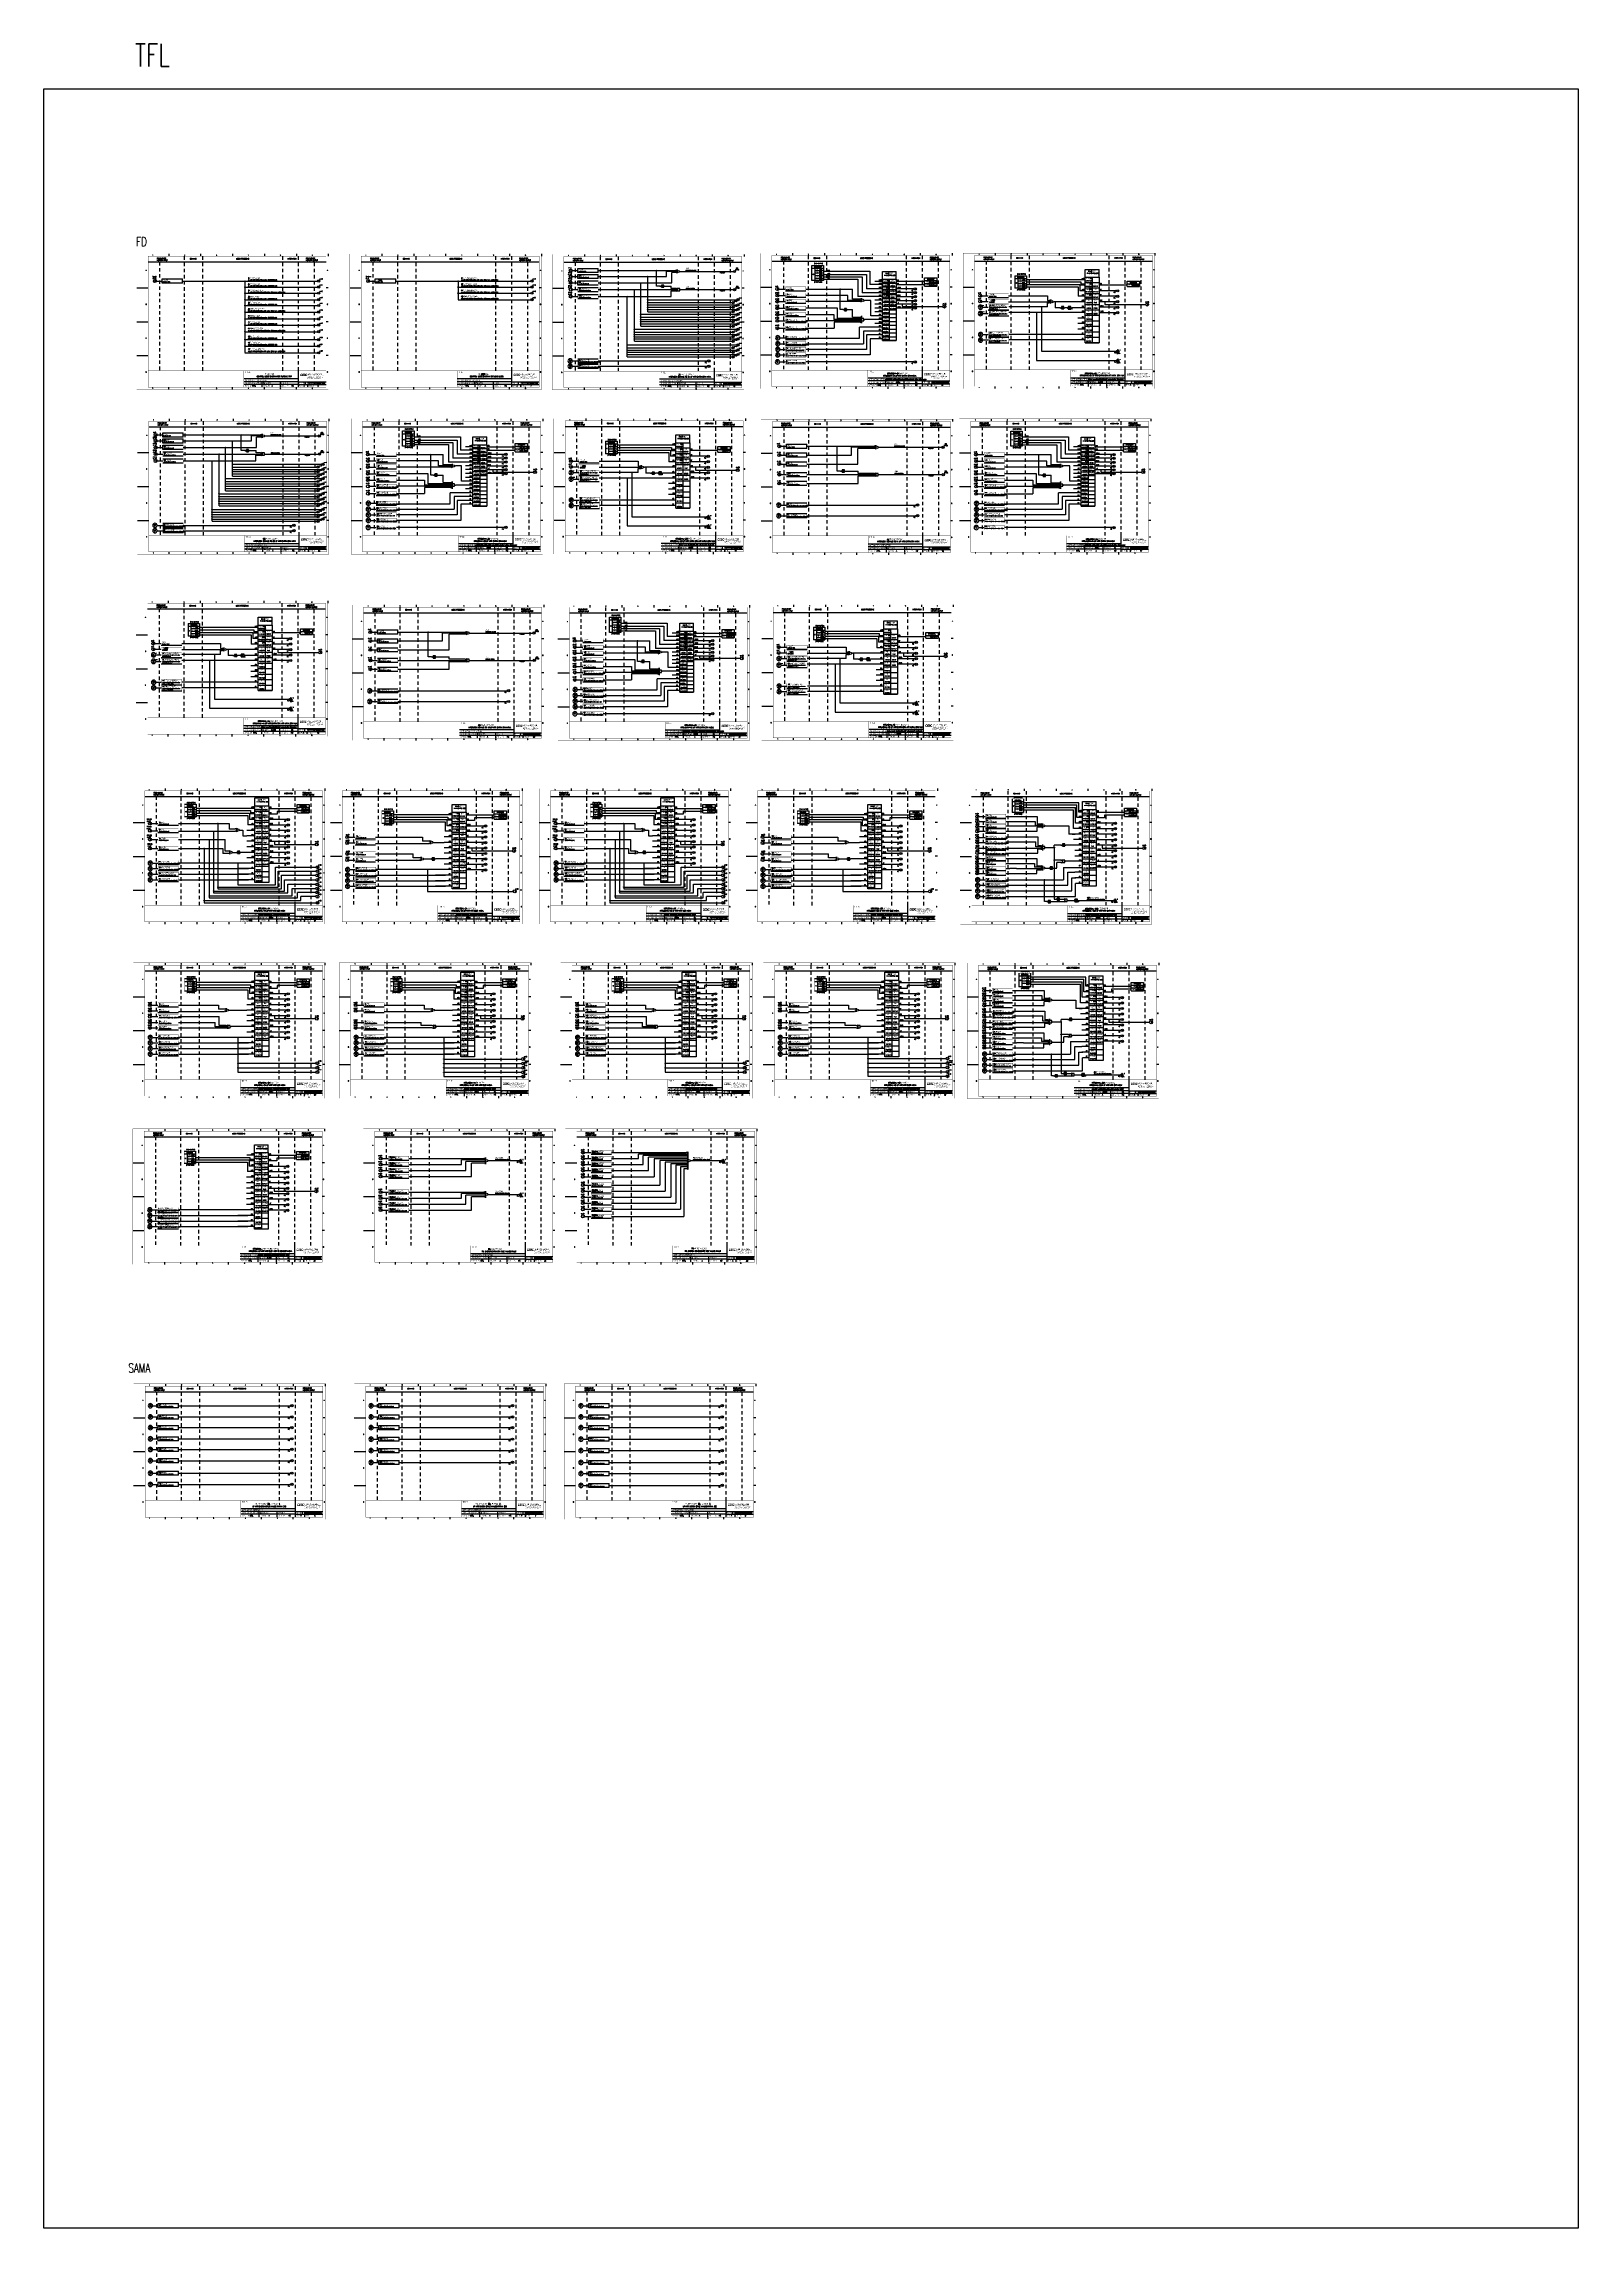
# Model space of a CAD drawing. Header units: millimetres. Extents: x 6586 to 9951, y 1074 to 5865.
import ezdxf
from ezdxf.enums import TextEntityAlignment as Align

# ---------------------------------------------------------------- set-up
doc = ezdxf.new("R2010")
doc.units = ezdxf.units.MM
doc.linetypes.add('DASHED', pattern=[0.75, 0.5, -0.25])
doc.linetypes.add('JIS_02_0.7', pattern=[1.35, 0.75, -0.6])
for name, color, linetype in [('BLOCK', 7, 'Continuous'), ('BORDER', 1, 'Continuous'), ('INSTRUMENT', 4, 'Continuous'), ('MLINE', 6, 'Continuous'), ('TITLE', 1, 'Continuous'), ('TK', 7, 'Continuous'), ('图框_外框线', 7, 'Continuous'), ('图框_标题栏文字', 6, 'Continuous')]:
    doc.layers.add(name, color=color, linetype=linetype)
doc.styles.add('DANIEL', font='COMPLEX', dxfattribs={"width": 0.7, "bigfont": 'GVFS'})
doc.styles.add('ecepdi', font='simhei.ttf', dxfattribs={"width": 0.9})
doc.styles.get("Standard").update_dxf_attribs({"font": 'romans.shx', "width": 0.7, "bigfont": '@0hztxta.shx'})
doc.styles.add('工程字', font='gbenor.shx', dxfattribs={"bigfont": 'gbcbig.shx'})

# ---------------------------------------------------------------- blocks, each defined once
blk = doc.blocks.new('A$C1E0003F3')
h = blk.add_hatch(color=152)
edge = h.paths.add_edge_path()
edge.add_ellipse((5.2, 4.4), major_axis=(0, 0.211), ratio=0.769231, start_angle=-90, end_angle=0)
edge.add_line((5.2, 4.6), (3.2, 4.6))
edge.add_line((3.2, 4.6), (2.1, 3.4))
edge.add_line((2.1, 3.4), (5.3, 3.4))
edge.add_line((5.3, 3.4), (5.3, 4.4))
h.paths.add_polyline_path([(3.2, 3.2), (2.1, 3.2), (2.1, -0.4), (3.2, 0.9)])
edge = h.paths.add_edge_path()
edge.add_line((5.3, 0.8), (3.3, 0.8))
edge.add_line((3.3, 0.8), (2.1, -0.5))
edge.add_line((2.1, -0.5), (5.2, -0.5))
edge.add_ellipse((5.2, -0.3), major_axis=(0, 0.211), ratio=0.769231, start_angle=180, end_angle=270)
edge.add_line((5.3, -0.3), (5.3, 0.8))
h = blk.add_hatch(color=152)
edge = h.paths.add_edge_path()
edge.add_ellipse((8.8, 4.4), major_axis=(0, 0.211), ratio=0.769231, start_angle=-90, end_angle=0)
edge.add_line((8.8, 4.6), (6.8, 4.6))
edge.add_line((6.8, 4.6), (5.7, 3.4))
edge.add_line((5.7, 3.4), (8.9, 3.4))
edge.add_line((8.9, 3.4), (8.9, 4.4))
h.paths.add_polyline_path([(6.8, 3.2), (5.7, 3.2), (5.7, -0.4), (6.8, 0.9)])
edge = h.paths.add_edge_path()
edge.add_ellipse((8.8, 2.5), major_axis=(0, 0.211), ratio=0.769231, start_angle=-90, end_angle=0)
edge.add_line((8.8, 2.7), (7.2, 2.7))
edge.add_line((7.2, 2.7), (7.2, 1.4))
edge.add_line((7.2, 1.4), (8.8, 1.4))
edge.add_ellipse((8.8, 1.7), major_axis=(0, 0.211), ratio=0.769231, start_angle=180, end_angle=270)
edge.add_line((8.9, 1.7), (8.9, 2.5))
edge = h.paths.add_edge_path()
edge.add_line((8.9, 0.8), (6.9, 0.8))
edge.add_line((6.9, 0.8), (5.7, -0.5))
edge.add_line((5.7, -0.5), (8.8, -0.5))
edge.add_ellipse((8.8, -0.3), major_axis=(0, 0.211), ratio=0.769231, start_angle=180, end_angle=270)
edge.add_line((8.9, -0.3), (8.9, 0.8))
h = blk.add_hatch(color=1)
edge = h.paths.add_edge_path()
edge.add_line((12.5, 4.6), (9.5, 4.6))
edge.add_ellipse((9.5, 4.4), major_axis=(0, 0.211), ratio=0.769231, start_angle=0, end_angle=90)
edge.add_line((9.3, 4.4), (9.3, 3.4))
edge.add_line((9.3, 3.4), (11.3, 3.4))
edge.add_line((11.3, 3.4), (12.5, 4.6))
h.paths.add_polyline_path([(12.6, 4.6), (11.4, 3.2), (11.4, 0.9), (12.6, 0.9)])
edge = h.paths.add_edge_path()
edge.add_line((11, 2.7), (9.5, 2.7))
edge.add_ellipse((9.5, 2.5), major_axis=(0, 0.211), ratio=0.769231, start_angle=0, end_angle=90)
edge.add_line((9.3, 2.5), (9.3, 1.7))
edge.add_ellipse((9.5, 1.7), major_axis=(0, 0.211), ratio=0.769231, start_angle=90, end_angle=180)
edge.add_line((9.5, 1.4), (11, 1.4))
edge.add_line((11, 1.4), (11, 2.7))
h = blk.add_hatch(color=1)
edge = h.paths.add_edge_path()
edge.add_line((12.6, 0.8), (9.3, 0.8))
edge.add_line((9.3, 0.8), (9.3, -0.3))
edge.add_ellipse((9.5, -0.3), major_axis=(0, 0.211), ratio=0.769231, start_angle=90, end_angle=180)
edge.add_line((9.5, -0.5), (11.4, -0.5))
edge.add_line((11.4, -0.5), (12.6, 0.8))
h = blk.add_hatch(color=152)
edge = h.paths.add_edge_path()
edge.add_ellipse((16.1, 4.4), major_axis=(0, 0.211), ratio=0.769231, start_angle=-90, end_angle=0)
edge.add_line((16.1, 4.6), (14.1, 4.6))
edge.add_line((14.1, 4.6), (13, 3.4))
edge.add_line((13, 3.4), (16.3, 3.4))
edge.add_line((16.3, 3.4), (16.3, 4.4))
h.paths.add_polyline_path([(14.1, 3.2), (13, 3.2), (13, -0.4), (14.1, 0.9)])
edge = h.paths.add_edge_path()
edge.add_line((16.3, 0.8), (14.2, 0.8))
edge.add_line((14.2, 0.8), (13, -0.5))
edge.add_line((13, -0.5), (16, -0.5))
edge.add_ellipse((16, -0.1), major_axis=(0, 0.316), ratio=0.769231, start_angle=180, end_angle=270)
edge.add_line((16.3, -0.1), (16.3, 0.8))
at = {"layer": 'TITLE', "color": 7, "style": 'ecepdi'}
for s, p in [('中', (16.9, 1.9)), ('国', (20.1, 2)), ('电', (23.2, 2)), ('力', (26.4, 2)), ('工', (29.5, 1.9)), ('程', (32.7, 2)), ('顾', (35.9, 2)), ('问', (39.1, 1.9)), ('集', (42.3, 2)), ('团', (45.4, 2)), ('华', (17.2, -4.3)), ('东', (20.4, -4.3)), ('电', (23.6, -4.3)), ('力', (26.7, -4.3)), ('设', (29.9, -4.3)), ('计', (33.1, -4.3)), ('院', (36.3, -4.3)), ('有', (39.4, -4.3)), ('限', (42.6, -4.3)), ('公', (45.8, -4.4)), ('司', (48.9, -4.3))]:
    blk.add_text(s, height=2.2, dxfattribs=at).set_placement(p)
at = {"layer": 'TITLE', "color": 7, "style": 'ecepdi', "width": 0.975}
for s, p in [('E', (17.6, 0)), ('A', (18.3, 0)), ('S', (19, 0)), ('T', (19.7, 0)), ('C', (21.1, 0.1)), ('H', (21.8, 0.1)), ('I', (22.5, 0.1)), ('N', (23.2, 0.1)), ('A', (23.9, 0.1)), ('E', (25.4, 0.1)), ('L', (26.1, 0.1)), ('E', (26.8, 0.1)), ('C', (27.5, 0.1)), ('T', (28.2, 0.1)), ('R', (28.9, 0.1)), ('I', (29.6, 0.1)), ('C', (30.3, 0.1)), ('P', (31.6, 0.1)), ('O', (32.3, 0.1)), ('W', (33, 0.1)), ('E', (33.7, 0.1)), ('R', (34.4, 0.1)), ('D', (35.8, 0.1)), ('E', (36.5, 0.1)), ('S', (37.2, 0.1)), ('I', (37.9, 0.1)), ('G', (38.7, 0.1)), ('N', (39.4, 0.1)), ('I', (40.7, 0.1)), ('N', (41.4, 0.1)), ('S', (42.1, 0.1)), ('T', (42.8, 0.1)), ('I', (43.5, 0.1)), ('T', (44.2, 0.1)), ('U', (44.9, 0.1)), ('T', (45.6, 0.1)), ('E', (46.3, 0.1)), ('C', (47.8, 0.1)), ('O', (48.5, 0.1)), ('L', (50.6, 0.1)), ('T', (51.3, 0.1)), ('D', (52, 0.1)), ('OF', (18, -6.2)), ('O', (17.7, -6.2)), ('F', (18.4, -6.2)), ('C', (19.8, -6.2)), ('H', (20.5, -6.2)), ('I', (21.2, -6.2)), ('N', (21.9, -6.2)), ('A', (22.6, -6.2)), ('P', (24, -6.2)), ('O', (24.7, -6.2)), ('W', (25.4, -6.2)), ('E', (26.1, -6.2)), ('R', (26.8, -6.2)), ('E', (28.2, -6.2)), ('N', (28.9, -6.3)), ('G', (29.6, -6.3)), ('I', (30.3, -6.3)), ('N', (31, -6.3)), ('E', (31.7, -6.3)), ('E', (32.4, -6.3)), ('R', (33.1, -6.2)), ('I', (33.8, -6.2)), ('N', (34.5, -6.3)), ('G', (35.2, -6.2)), ('C', (36.6, -6.2)), ('O', (37.3, -6.2)), ('N', (38, -6.2)), ('S', (38.7, -6.2)), ('U', (39.4, -6.2)), ('L', (40.1, -6.2)), ('T', (40.8, -6.2)), ('I', (41.5, -6.2)), ('N', (42.2, -6.2)), ('G', (42.9, -6.2)), ('G', (44.3, -6.2)), ('R', (45, -6.2)), ('O', (45.7, -6.2)), ('U', (46.4, -6.2)), ('P', (47.1, -6.2)), ('.', (49.2, 0.1)), (',', (49.9, 0.1)), ('.', (52.7, 0.1))]:
    blk.add_text(s, height=1, dxfattribs=at).set_placement(p, align=Align.MIDDLE_CENTER)
blk = doc.blocks.new('A$C57484896')
for p, q in [((70, 297), (70, 292)), ((140, 297), (140, 292)), ((210, 297), (210, 292)), ((280, 297), (280, 292)), ((350, 297), (350, 292)), ((420, 297), (420, 292)), ((0, 222.8), (25, 222.8)), ((420, 222.8), (415, 222.8)), ((0, 148.5), (25, 148.5)), ((420, 148.5), (415, 148.5)), ((0, 74.2), (25, 74.2)), ((420, 74.2), (415, 74.2)), ((70, 0), (70, 5)), ((140, 0), (140, 5)), ((210, 0), (210, 5)), ((280, 0), (280, 5)), ((350, 0), (350, 5))]:
    blk.add_line(p, q)
at = {"layer": 'MLINE', "linetype": 'JIS_02_0.7', "ltscale": 10}
for p, q in [((105, 41), (105, 292)), ((145, 41), (145, 292)), ((320, 41), (320, 292)), ((355, 41), (355, 292)), ((50, 279.6), (50, 41)), ((390, 41), (390, 279.6))]:
    blk.add_line(p, q, dxfattribs=at)
at = {"layer": 'MLINE'}
blk.add_line((25, 279.6), (415, 279.6), dxfattribs=at)
at = {"layer": '图框_外框线'}
for p, q in [((355, 23), (235, 23)), ((355, 17), (235, 17)), ((355, 11), (235, 11)), ((355, 11), (235, 11)), ((275, 11), (275, 17)), ((275, 5), (275, 11)), ((315, 11), (315, 17)), ((315, 5), (315, 11)), ((355, 5), (355, 41)), ((355, 17), (415, 17)), ((355, 11), (415, 11)), ((370, 11), (370, 17)), ((375, 5), (375, 11))]:
    blk.add_line(p, q, dxfattribs=at)
for points, const_width in [([(0, 0), (420, 0), (420, 297), (0, 297)], 0.3), ([(25, 5), (415, 5), (415, 292), (25, 292)], 0.6)]:
    blk.add_lwpolyline(points, close=True, dxfattribs=dict(at, const_width=const_width))
at = {"layer": '图框_外框线', "const_width": 0.6}
blk.add_lwpolyline([(235, 41), (25, 41)], dxfattribs=at)
at = {"layer": '图框_外框线'}
blk.add_lwpolyline([(415, 41, 0.6, 0.6, 0), (235, 41, 0.6, 0.6, 0), (235, 5, 0, 0, 0)], format="xyseb", dxfattribs=at)
blk.add_blockref('A$C1E0003F3', (356.9, 29.9))
at = {"layer": 'MLINE', "char_height": 2.5, "width": 31.896, "attachment_point": 1}
for s, insert in [('FIELD I/O OR', (44.7, 288.9)), ('COMMAND', (116.7, 287.6)), ('LOGIC PROCESSING', (218.5, 287.6)), ('INFORMATION', (331.2, 287.6)), ('FIELD I/O OR', (371.2, 288.9)), ('NETWORK INPUT', (44.7, 284.6)), ('NETWORK OUTPUT', (371.2, 284.6))]:
    blk.add_mtext(s, dxfattribs=dict(at, insert=insert))
at = {"layer": 'TK', "color": 3}
for s, p in [('1', (35, 294.5)), ('2', (105, 294.5)), ('3', (175, 294.5)), ('4', (245, 294.5)), ('5', (315, 294.5)), ('6', (385, 294.5)), ('1', (35, 2.5)), ('2', (105, 2.5)), ('3', (175, 2.5)), ('4', (245, 2.5)), ('5', (315, 2.5)), ('6', (385, 2.5))]:
    blk.add_text(s, height=2, dxfattribs=at).set_placement(p, align=Align.MIDDLE)
for s, p in [('A', (20.5, 259.9)), ('A', (418, 259.9)), ('B', (20.5, 185.6)), ('B', (418, 185.6)), ('C', (20.5, 111.4)), ('C', (418, 111.4)), ('D', (20.5, 37.1)), ('D', (418, 37.1))]:
    blk.add_text(s, height=2, dxfattribs=at).set_placement(p, align=Align.CENTER)
at = {"layer": '图框_标题栏文字', "char_height": 3.5, "style": '工程字'}
for s, insert, width, attachment_point in [('{\\T0.9; TITLE:}', (234.9, 38.1), 14.225, 4), ('{\\T0.9; ACTUATOR OPERATOR:}', (235, 20), 40, 4), ('{\\T0.9; ACTUATOR POSITION}', (235, 14), 45, 4), ('{\\T0.9; SYSTEM:}', (235, 8), 17.953, 4), ('{\\T0.9; }TRAIN: ', (275, 8), 17.664, 4), ('{\\T0.9; NORMAL:}', (275, 14), 18.256, 4), ('SAFETY:', (324.3, 8), 22.399, 5), ('{\\T0.9; FAULT:}', (315.4, 14), 15, 4), ('DOC NO.', (362.5, 14), 15, 5), ('REV.', (360, 8), 10, 5), ('SHEET:', (382.4, 8), 20, 5)]:
    blk.add_mtext(s, dxfattribs=dict(at, insert=insert, width=width, attachment_point=attachment_point))
blk = doc.blocks.new('A$C4BC20AB6')
at = {"layer": 'BORDER'}
for points in [[(3.6, 2.3), (2.1, 3.1), (2.1, 1.4)], [(3.6, 0), (2.1, 0.9), (2.1, -0.9)], [(3.6, -2.4), (2.1, -1.5), (2.1, -3.2)]]:
    blk.add_hatch(color=256, dxfattribs=at).paths.add_polyline_path(points)
for p, q in [((3.6, 2.3), (0, 2.3)), ((3.6, 0), (0, 0)), ((3.6, 4.3), (3.6, -4)), ((8.6, 0), (10.6, 0)), ((3.6, -2.4), (0, -2.4))]:
    blk.add_line(p, q, dxfattribs=at)
for points in [[(3.6, 2.3), (2.1, 3.1), (2.1, 1.4)], [(3.6, 0), (2.1, 0.9), (2.1, -0.9)], [(3.6, -2.4), (2.1, -1.5), (2.1, -3.2)]]:
    blk.add_lwpolyline(points, close=True, dxfattribs=at)
blk.add_circle((6.1, 0), 2.5, dxfattribs=at)
blk = doc.blocks.new('A$C358C5108')
at = {"layer": 'BORDER'}
for points in [[(3.6, 0), (2.1, 0.9), (2.1, -0.9)], [(3.6, -2.5), (2.1, -1.6), (2.1, -3.4)], [(3.6, -5), (2.1, -4.1), (2.1, -5.9)]]:
    blk.add_hatch(color=256, dxfattribs=at).paths.add_polyline_path(points)
for p, q in [((0, 0), (3.6, 0)), ((3.6, 1.5), (3.6, -6.5)), ((0, -2.5), (3.6, -2.5)), ((0, -5), (3.6, -5)), ((8.6, -2.5), (10.6, -2.5))]:
    blk.add_line(p, q, dxfattribs=at)
for points in [[(3.6, 0), (2.1, 0.9), (2.1, -0.9)], [(8.6, 0), (3.6, 0), (3.6, -5), (8.6, -5)], [(3.6, -2.5), (2.1, -1.6), (2.1, -3.4)], [(3.6, -5), (2.1, -4.1), (2.1, -5.9)]]:
    blk.add_lwpolyline(points, close=True, dxfattribs=at)
blk = doc.blocks.new('A$C46BE0CE4')
at = {"layer": 'BORDER'}
blk.add_hatch(color=256, dxfattribs=at).paths.add_polyline_path([(3.6, 0), (2.1, 0.9), (2.1, -0.9)])
for p, q in [((0, 0), (3.6, 0)), ((3.6, 2.5), (8.6, -2.5)), ((8.6, 2.5), (3.6, -2.5)), ((8.6, 0), (10.6, 0))]:
    blk.add_line(p, q, dxfattribs=at)
for points in [[(3.6, 0), (2.1, 0.9), (2.1, -0.9)], [(8.6, 2.5), (3.6, 2.5), (3.6, -2.5), (8.6, -2.5)]]:
    blk.add_lwpolyline(points, close=True, dxfattribs=at)
blk = doc.blocks.new('INS00')
at = {"layer": 'INSTRUMENT', "color": 0}
blk.add_lwpolyline([(6, 0, 1), (-6, 0, 1)], format="xyb", close=True, dxfattribs=at)
at = {"layer": 'INSTRUMENT', "flags": 1}
for tag, p in [('INSNAM', (0, 9)), ('INSDGN', (0, -9)), ('INSSUP', (0, -15)), ('INSMAN', (0, -18)), ('INSREM', (0, -21)), ('INSTYP', (0, -12))]:
    blk.add_attdef(tag, text='', height=3, dxfattribs=at).set_placement(p, align=Align.TOP_CENTER)
at = {"layer": 'INSTRUMENT', "width": 0.7}
for tag, p in [('INSIDE', (0, 2)), ('INSSYS', (0, -2))]:
    blk.add_attdef(tag, text='', height=2.5, dxfattribs=at).set_placement(p, align=Align.MIDDLE)
for tag, p in [('INSHH', (6, 3.5)), ('INSL', (6, -3)), ('INSLL', (6, -6))]:
    blk.add_attdef(tag, p, '', height=2.5, dxfattribs=at)
at = {"layer": 'INSTRUMENT', "linetype": 'DASHED', "width": 0.7}
blk.add_attdef('INSH', (6, 0.5), '', height=2.5, dxfattribs=at)
blk = doc.blocks.new('TD ON')
at = {"layer": 'BORDER'}
blk.add_hatch(color=256, dxfattribs=at).paths.add_polyline_path([(2179, 3763.2), (2177.5, 3764.1), (2177.5, 3762.4)])
for p, q in [((2177, 3763.2), (2179, 3763.2)), ((2185, 3763.2), (2187, 3763.2))]:
    blk.add_line(p, q, dxfattribs=at)
for points in [[(2179, 3763.2), (2177.5, 3764.1), (2177.5, 3762.4)], [(2185, 3766.2), (2179, 3766.2), (2179, 3760.2), (2185, 3760.2)]]:
    blk.add_lwpolyline(points, close=True, dxfattribs=at)
at = {"layer": 'BORDER', "style": 'DANIEL', "width": 0.8}
for s, p in [('ON', (2181.9, 3762.1)), ('TD', (2181.9, 3764.4))]:
    blk.add_text(s, height=1.2, dxfattribs=at).set_placement(p, align=Align.MIDDLE)
blk = doc.blocks.new('huo')
at = {"layer": 'BORDER'}
for points in [[(-72.2, 909.3), (-73.7, 910.1), (-73.7, 908.4)], [(-72.2, 904.3), (-73.7, 905.1), (-73.7, 903.4)]]:
    blk.add_hatch(color=256, dxfattribs=at).paths.add_polyline_path(points)
for p, q in [((-72.2, 911.3), (-72.2, 903.3)), ((-72.2, 909.3), (-75.7, 909.3)), ((-72.2, 904.3), (-75.7, 904.3)), ((-67.2, 906.8), (-65.2, 906.8))]:
    blk.add_line(p, q, dxfattribs=at)
for points in [[(-72.2, 909.3), (-73.7, 910.1), (-73.7, 908.4)], [(-72.2, 904.3), (-73.7, 905.1), (-73.7, 903.4)]]:
    blk.add_lwpolyline(points, close=True, dxfattribs=at)
blk.add_circle((-69.7, 906.8), 2.5, dxfattribs=at)
blk = doc.blocks.new('A$C7190392E')
at = {"layer": 'BORDER'}
for points in [[(-7, 2.5), (-8.5, 3.4), (-8.5, 1.6)], [(-7, -2.5), (-8.5, -1.6), (-8.5, -3.4)]]:
    blk.add_hatch(color=256, dxfattribs=at).paths.add_polyline_path(points)
for p, q in [((-7, 2.5), (-10.6, 2.5)), ((-7, 4.1), (-7, -3.9)), ((-2, 0), (0, 0)), ((-7, -2.5), (-10.6, -2.5))]:
    blk.add_line(p, q, dxfattribs=at)
for points in [[(-7, 2.5), (-8.5, 3.4), (-8.5, 1.6)], [(-7, -2.5), (-8.5, -1.6), (-8.5, -3.4)]]:
    blk.add_lwpolyline(points, close=True, dxfattribs=at)
blk.add_circle((-4.5, 0), 2.5, dxfattribs=at)
blk = doc.blocks.new('A$C2A6F378E')
at = {"layer": 'BORDER'}
blk.add_hatch(color=256, dxfattribs=at).paths.add_polyline_path([(-6, 0), (-7.5, 0.9), (-7.5, -0.9)])
for p, q in [((-9.6, 0), (-6, 0)), ((-6, 2.5), (-1, -2.5)), ((-1, 2.5), (-6, -2.5)), ((-1, 0), (1, 0))]:
    blk.add_line(p, q, dxfattribs=at)
for points in [[(-6, 0), (-7.5, 0.9), (-7.5, -0.9)], [(-1, 2.5), (-6, 2.5), (-6, -2.5), (-1, -2.5)]]:
    blk.add_lwpolyline(points, close=True, dxfattribs=at)

msp = doc.modelspace()

# ---------------------------------------------------------------- hatches: boundary and pattern name
h = msp.add_hatch(color=256)
edge = h.paths.add_edge_path()
edge.add_arc((7929.4, 5367.3), 0.55, 0, 360)
h = msp.add_hatch(color=256)
edge = h.paths.add_edge_path()
edge.add_arc((7929.4, 5367.3), 0.393, 0, 360)
h = msp.add_hatch(color=256)
edge = h.paths.add_edge_path()
edge.add_arc((7929.4, 5367.3), 0.393, 0, 360)
h = msp.add_hatch(color=0)
edge = h.paths.add_edge_path()
edge.add_arc((7027.3, 5344.1), 0.55, 0, 360)
h = msp.add_hatch(color=0)
edge = h.paths.add_edge_path()
edge.add_arc((7027.3, 5330.8), 0.55, 0, 360)
h = msp.add_hatch(color=0)
edge = h.paths.add_edge_path()
edge.add_arc((7027.3, 5317.5), 0.55, 0, 360)
h = msp.add_hatch(color=0)
edge = h.paths.add_edge_path()
edge.add_arc((7494.7, 5344.1), 0.55, 0, 360)
h = msp.add_hatch(color=0)
edge = h.paths.add_edge_path()
edge.add_arc((7494.7, 5330.8), 0.55, 0, 360)
h = msp.add_hatch(color=0)
edge = h.paths.add_edge_path()
edge.add_arc((7494.7, 5317.5), 0.55, 0, 360)
h = msp.add_hatch(color=256)
edge = h.paths.add_edge_path()
edge.add_arc((7881, 5325.2), 0.55, 0, 360)
h = msp.add_hatch(color=256)
edge = h.paths.add_edge_path()
edge.add_arc((7881, 5325.2), 0.393, 0, 360)
h = msp.add_hatch(color=256)
edge = h.paths.add_edge_path()
edge.add_arc((7881, 5325.2), 0.393, 0, 360)
h = msp.add_hatch(color=256)
edge = h.paths.add_edge_path()
edge.add_arc((7895.1, 5339.8), 0.55, 0, 360)
h = msp.add_hatch(color=256)
edge = h.paths.add_edge_path()
edge.add_arc((7895.1, 5339.8), 0.393, 0, 360)
h = msp.add_hatch(color=256)
edge = h.paths.add_edge_path()
edge.add_arc((7895.1, 5339.8), 0.393, 0, 360)
h = msp.add_hatch(color=256)
edge = h.paths.add_edge_path()
edge.add_arc((7910.3, 5354.1), 0.55, 0, 360)
h = msp.add_hatch(color=256)
edge = h.paths.add_edge_path()
edge.add_arc((7910.3, 5354.1), 0.393, 0, 360)
h = msp.add_hatch(color=256)
edge = h.paths.add_edge_path()
edge.add_arc((7910.3, 5354.1), 0.393, 0, 360)
h = msp.add_hatch(color=256)
edge = h.paths.add_edge_path()
edge.add_arc((8332.3, 5326.5), 0.55, 0, 360)
h = msp.add_hatch(color=256)
edge = h.paths.add_edge_path()
edge.add_arc((8332.3, 5326.5), 0.393, 0, 360)
h = msp.add_hatch(color=256)
edge = h.paths.add_edge_path()
edge.add_arc((8332.3, 5326.5), 0.393, 0, 360)
for points in [[(8424.8, 5336.2), (8423.3, 5337), (8423.3, 5335.3)], [(8424.8, 5327.2), (8423.3, 5328.1), (8423.3, 5326.4)], [(8424.8, 5318.4), (8423.3, 5319.2), (8423.3, 5317.5)], [(8494.7, 5326.7), (8493.2, 5327.5), (8493.2, 5325.8)], [(8494.7, 5318.6), (8493.2, 5319.5), (8493.2, 5317.8)], [(8517.4, 5342.8), (8515.9, 5343.6), (8515.9, 5341.9)], [(8517.4, 5335.6), (8515.9, 5336.4), (8515.9, 5334.7)], [(8869.7, 5346.8), (8868.2, 5347.7), (8868.2, 5345.9)], [(8869.7, 5334.8), (8868.2, 5335.7), (8868.2, 5333.9)], [(8869.7, 5322.8), (8868.2, 5323.7), (8868.2, 5321.9)], [(8938.3, 5322.6), (8936.8, 5323.4), (8936.8, 5321.7)], [(8961.9, 5335.1), (8960.4, 5336), (8960.4, 5334.2)], [(8424.8, 5310), (8423.3, 5310.8), (8423.3, 5309.1)], [(8494.7, 5309.8), (8493.2, 5310.7), (8493.2, 5308.9)], [(8494.7, 5301), (8493.2, 5301.8), (8493.2, 5300.1)], [(8494.7, 5293.2), (8493.2, 5294), (8493.2, 5292.3)], [(8494.7, 5284.7), (8493.2, 5285.6), (8493.2, 5283.9)], [(8869.7, 5310.8), (8868.2, 5311.7), (8868.2, 5309.9)], [(8869.7, 5298.8), (8868.2, 5299.7), (8868.2, 5297.9)], [(8869.7, 5285.6), (8868.2, 5286.5), (8868.2, 5284.7)], [(8869.7, 5274.8), (8868.2, 5275.7), (8868.2, 5273.9)], [(8938.3, 5310.6), (8936.8, 5311.5), (8936.8, 5309.8)], [(8938.3, 5298.6), (8936.8, 5299.5), (8936.8, 5297.8)], [(8938.3, 5286.6), (8936.8, 5287.5), (8936.8, 5285.8)], [(8938.3, 5274.6), (8936.8, 5275.5), (8936.8, 5273.8)], [(8424.8, 5268), (8423.3, 5268.8), (8423.3, 5267.1)], [(8424.8, 5259.6), (8423.3, 5260.4), (8423.3, 5258.7)], [(8424.8, 5242.8), (8423.3, 5243.7), (8423.3, 5241.9)], [(8424.8, 5234.4), (8423.3, 5235.3), (8423.3, 5233.5)], [(8424.8, 5226), (8423.3, 5226.9), (8423.3, 5225.1)], [(8869.7, 5226.8), (8868.2, 5227.7), (8868.2, 5225.9)], [(8424.8, 5217.6), (8423.3, 5218.5), (8423.3, 5216.7)], [(8869.7, 5214.8), (8868.2, 5215.7), (8868.2, 5213.9)], [(8939.1, 5190.2), (8937.6, 5191.1), (8937.6, 5189.3)], [(8042.2, 5168.8), (8040.7, 5169.7), (8040.7, 5168)], [(8042.2, 5157.3), (8040.7, 5158.2), (8040.7, 5156.4)], [(8494.7, 5166.7), (8493.2, 5167.6), (8493.2, 5165.8)], [(8939.1, 5169.9), (8937.6, 5170.7), (8937.6, 5169)], [(7972.1, 4983.9), (7970.6, 4984.8), (7970.6, 4983.1)], [(7527.2, 4973.3), (7525.7, 4974.2), (7525.7, 4972.5)], [(7527.2, 4964.4), (7525.7, 4965.2), (7525.7, 4963.5)], [(7527.2, 4955.5), (7525.7, 4956.4), (7525.7, 4954.6)], [(7527.2, 4947.1), (7525.7, 4948), (7525.7, 4946.3)], [(7597.1, 4963.8), (7595.6, 4964.7), (7595.6, 4963)], [(7597.1, 4955.8), (7595.6, 4956.6), (7595.6, 4954.9)], [(7597.1, 4947), (7595.6, 4947.8), (7595.6, 4946.1)], [(7597.1, 4938.1), (7595.6, 4939), (7595.6, 4937.2)], [(7619.8, 4979.9), (7618.3, 4980.8), (7618.3, 4979)], [(7619.8, 4972.7), (7618.3, 4973.6), (7618.3, 4971.8)], [(7972.1, 4971.9), (7970.6, 4972.8), (7970.6, 4971.1)], [(7972.1, 4959.9), (7970.6, 4960.8), (7970.6, 4959.1)], [(7972.1, 4947.9), (7970.6, 4948.8), (7970.6, 4947.1)], [(7972.1, 4935.9), (7970.6, 4936.8), (7970.6, 4935.1)], [(8040.7, 4959.7), (8039.2, 4960.6), (8039.2, 4958.8)], [(8040.7, 4947.8), (8039.2, 4948.6), (8039.2, 4946.9)], [(8040.7, 4935.8), (8039.2, 4936.6), (8039.2, 4934.9)], [(8064.3, 4972.2), (8062.8, 4973.1), (8062.8, 4971.4)], [(8860.6, 4973.1), (8859.1, 4973.9), (8859.1, 4972.2)], [(8860.6, 4964.1), (8859.1, 4965), (8859.1, 4963.3)], [(8860.6, 4955.3), (8859.1, 4956.1), (8859.1, 4954.4)], [(8860.6, 4946.9), (8859.1, 4947.7), (8859.1, 4946)], [(8930.5, 4963.6), (8929, 4964.5), (8929, 4962.7)], [(8930.5, 4955.5), (8929, 4956.4), (8929, 4954.7)], [(8930.5, 4946.7), (8929, 4947.6), (8929, 4945.8)], [(8930.5, 4937.9), (8929, 4938.7), (8929, 4937)], [(8953.2, 4979.7), (8951.7, 4980.5), (8951.7, 4978.8)], [(8953.2, 4972.5), (8951.7, 4973.3), (8951.7, 4971.6)], [(7527.2, 4905.1), (7525.7, 4906), (7525.7, 4904.2)], [(7527.2, 4896.7), (7525.7, 4897.6), (7525.7, 4895.8)], [(7597.1, 4930.3), (7595.6, 4931.2), (7595.6, 4929.4)], [(7597.1, 4921.9), (7595.6, 4922.7), (7595.6, 4921)], [(7972.1, 4922.8), (7970.6, 4923.6), (7970.6, 4921.9)], [(7972.1, 4911.9), (7970.6, 4912.8), (7970.6, 4911.1)], [(8040.7, 4923.8), (8039.2, 4924.6), (8039.2, 4922.9)], [(8040.7, 4911.8), (8039.2, 4912.6), (8039.2, 4910.9)], [(8860.6, 4904.9), (8859.1, 4905.7), (8859.1, 4904)], [(8860.6, 4896.5), (8859.1, 4897.3), (8859.1, 4895.6)], [(8930.5, 4930.1), (8929, 4930.9), (8929, 4929.2)], [(8930.5, 4921.6), (8929, 4922.5), (8929, 4920.8)], [(7527.2, 4879.9), (7525.7, 4880.8), (7525.7, 4879.1)], [(7527.2, 4871.5), (7525.7, 4872.4), (7525.7, 4870.7)], [(7527.2, 4863.2), (7525.7, 4864), (7525.7, 4862.3)], [(7527.2, 4854.8), (7525.7, 4855.6), (7525.7, 4853.9)], [(7972.1, 4863.9), (7970.6, 4864.8), (7970.6, 4863.1)], [(7972.1, 4851.9), (7970.6, 4852.8), (7970.6, 4851.1)], [(8499.6, 4852.9), (8498.1, 4853.8), (8498.1, 4852.1)], [(8860.6, 4879.7), (8859.1, 4880.6), (8859.1, 4878.8)], [(8860.6, 4871.3), (8859.1, 4872.2), (8859.1, 4870.4)], [(8860.6, 4862.9), (8859.1, 4863.8), (8859.1, 4862)], [(8860.6, 4854.5), (8859.1, 4855.4), (8859.1, 4853.7)], [(7132, 4808.3), (7130.5, 4809.1), (7130.5, 4807.4)], [(7132, 4796.7), (7130.5, 4797.6), (7130.5, 4795.9)], [(7597.1, 4803.8), (7595.6, 4804.7), (7595.6, 4803)], [(8041.5, 4827.4), (8040, 4828.2), (8040, 4826.5)], [(8041.5, 4807), (8040, 4807.9), (8040, 4806.1)], [(8499.6, 4829.5), (8498.1, 4830.4), (8498.1, 4828.7)], [(8930.5, 4803.6), (8929, 4804.5), (8929, 4802.7)], [(7056.5, 4584.2), (7055, 4585), (7055, 4583.3)], [(7056.5, 4572.2), (7055, 4573), (7055, 4571.3)], [(7056.5, 4560.2), (7055, 4561), (7055, 4559.3)], [(7125.1, 4559.9), (7123.6, 4560.8), (7123.6, 4559.1)], [(7148.7, 4572.5), (7147.2, 4573.3), (7147.2, 4571.6)], [(7980.6, 4564.9), (7979.1, 4565.8), (7979.1, 4564)], [(7980.6, 4555.9), (7979.1, 4556.8), (7979.1, 4555.1)], [(8050.5, 4555.4), (8049, 4556.3), (8049, 4554.5)], [(8073.3, 4571.5), (8071.8, 4572.3), (8071.8, 4570.6)], [(8073.3, 4564.3), (8071.8, 4565.1), (8071.8, 4563.4)], [(8427.8, 4575.9), (8426.3, 4576.8), (8426.3, 4575)], [(8427.8, 4563.9), (8426.3, 4564.8), (8426.3, 4563)], [(8427.8, 4551.9), (8426.3, 4552.8), (8426.3, 4551)], [(8496.5, 4551.7), (8495, 4552.5), (8495, 4550.8)], [(8520.1, 4564.2), (8518.6, 4565.1), (8518.6, 4563.4)], [(7056.5, 4548.2), (7055, 4549), (7055, 4547.3)], [(7056.5, 4536.2), (7055, 4537), (7055, 4535.3)], [(7056.5, 4523), (7055, 4523.9), (7055, 4522.1)], [(7056.5, 4512.2), (7055, 4513), (7055, 4511.3)], [(7125.1, 4548), (7123.6, 4548.9), (7123.6, 4547.1)], [(7125.1, 4536), (7123.6, 4536.9), (7123.6, 4535.1)], [(7125.1, 4524), (7123.6, 4524.9), (7123.6, 4523.1)], [(7125.1, 4512), (7123.6, 4512.9), (7123.6, 4511.1)], [(7980.6, 4547.1), (7979.1, 4547.9), (7979.1, 4546.2)], [(7980.6, 4538.7), (7979.1, 4539.6), (7979.1, 4537.8)], [(8050.5, 4547.4), (8049, 4548.2), (8049, 4546.5)], [(8050.5, 4538.5), (8049, 4539.4), (8049, 4537.7)], [(8050.5, 4529.7), (8049, 4530.5), (8049, 4528.8)], [(8050.5, 4521.9), (8049, 4522.7), (8049, 4521)], [(8050.5, 4513.4), (8049, 4514.3), (8049, 4512.6)], [(8427.8, 4539.9), (8426.3, 4540.8), (8426.3, 4539)], [(8427.8, 4527.9), (8426.3, 4528.8), (8426.3, 4527)], [(8427.8, 4514.7), (8426.3, 4515.6), (8426.3, 4513.9)], [(8427.8, 4503.9), (8426.3, 4504.8), (8426.3, 4503)], [(8496.5, 4539.8), (8495, 4540.6), (8495, 4538.9)], [(8496.5, 4527.8), (8495, 4528.6), (8495, 4526.9)], [(8496.5, 4515.8), (8495, 4516.6), (8495, 4514.9)], [(8496.5, 4503.8), (8495, 4504.6), (8495, 4502.9)], [(7056.5, 4464.2), (7055, 4465), (7055, 4463.3)], [(7980.6, 4496.7), (7979.1, 4497.5), (7979.1, 4495.8)], [(7980.6, 4488.3), (7979.1, 4489.2), (7979.1, 4487.4)], [(7980.6, 4471.5), (7979.1, 4472.4), (7979.1, 4470.6)], [(7980.6, 4463.1), (7979.1, 4464), (7979.1, 4462.2)], [(7980.6, 4454.7), (7979.1, 4455.6), (7979.1, 4453.9)], [(8427.8, 4455.9), (8426.3, 4456.8), (8426.3, 4455)], [(7056.5, 4452.2), (7055, 4453), (7055, 4451.3)], [(7125.9, 4427.6), (7124.4, 4428.5), (7124.4, 4426.7)], [(7125.9, 4407.2), (7124.4, 4408.1), (7124.4, 4406.4)], [(7603, 4445.6), (7601.5, 4446.4), (7601.5, 4444.7)], [(7603, 4422.2), (7601.5, 4423), (7601.5, 4421.3)], [(7980.6, 4446.3), (7979.1, 4447.2), (7979.1, 4445.5)], [(8427.8, 4443.9), (8426.3, 4444.8), (8426.3, 4443)], [(8497.3, 4419.3), (8495.8, 4420.2), (8495.8, 4418.5)], [(8050.5, 4395.4), (8049, 4396.3), (8049, 4394.5)], [(8497.3, 4399), (8495.8, 4399.9), (8495.8, 4398.1)], [(7049.1, 4187.7), (7047.6, 4188.6), (7047.6, 4186.9)], [(7049.1, 4175.7), (7047.6, 4176.6), (7047.6, 4174.9)], [(7141.4, 4187.1), (7139.9, 4188), (7139.9, 4186.3)], [(7141.4, 4181.2), (7139.9, 4182.1), (7139.9, 4180.4)], [(7481.7, 4173.6), (7480.2, 4174.4), (7480.2, 4172.7)], [(7574, 4172.9), (7572.5, 4173.8), (7572.5, 4172.1)], [(7574, 4167.1), (7572.5, 4167.9), (7572.5, 4166.2)], [(7938.8, 4187.7), (7937.3, 4188.6), (7937.3, 4186.9)], [(7938.8, 4175.7), (7937.3, 4176.6), (7937.3, 4174.9)], [(8031.1, 4187.1), (8029.6, 4188), (8029.6, 4186.3)], [(8031.1, 4181.2), (8029.6, 4182.1), (8029.6, 4180.4)], [(8392.6, 4173.6), (8391.1, 4174.4), (8391.1, 4172.7)], [(8484.9, 4172.9), (8483.4, 4173.8), (8483.4, 4172.1)], [(8484.9, 4167.1), (8483.4, 4167.9), (8483.4, 4166.2)], [(8863.3, 4179.7), (8861.8, 4180.6), (8861.8, 4178.9)], [(8863.3, 4167.7), (8861.8, 4168.6), (8861.8, 4166.9)], [(8955.4, 4179.1), (8953.9, 4180), (8953.9, 4178.2)], [(8955.4, 4173.2), (8953.9, 4174.1), (8953.9, 4172.4)], [(7049.1, 4163.7), (7047.6, 4164.6), (7047.6, 4162.9)], [(7049.1, 4151.7), (7047.6, 4152.6), (7047.6, 4150.9)], [(7049.1, 4127.3), (7047.6, 4128.1), (7047.6, 4126.4)], [(7119.8, 4163.1), (7118.3, 4164), (7118.3, 4162.3)], [(7119.8, 4151.1), (7118.3, 4152), (7118.3, 4150.3)], [(7119.8, 4139.1), (7118.3, 4140), (7118.3, 4138.3)], [(7119.8, 4127), (7118.3, 4127.9), (7118.3, 4126.1)], [(7481.7, 4161.6), (7480.2, 4162.4), (7480.2, 4160.7)], [(7481.7, 4149.6), (7480.2, 4150.4), (7480.2, 4148.7)], [(7481.7, 4137.6), (7480.2, 4138.4), (7480.2, 4136.7)], [(7552.5, 4148.9), (7551, 4149.8), (7551, 4148.1)], [(7552.5, 4136.9), (7551, 4137.8), (7551, 4136.1)], [(7552.5, 4124.9), (7551, 4125.8), (7551, 4124.1)], [(7938.8, 4163.7), (7937.3, 4164.6), (7937.3, 4162.9)], [(7938.8, 4151.7), (7937.3, 4152.6), (7937.3, 4150.9)], [(7938.8, 4127.3), (7937.3, 4128.1), (7937.3, 4126.4)], [(8009.5, 4163.1), (8008, 4164), (8008, 4162.3)], [(8009.5, 4151.1), (8008, 4152), (8008, 4150.3)], [(8009.5, 4139.1), (8008, 4140), (8008, 4138.3)], [(8009.5, 4127), (8008, 4127.9), (8008, 4126.1)], [(8392.6, 4161.6), (8391.1, 4162.4), (8391.1, 4160.7)], [(8392.6, 4149.6), (8391.1, 4150.4), (8391.1, 4148.7)], [(8392.6, 4137.6), (8391.1, 4138.4), (8391.1, 4136.7)], [(8463.3, 4148.9), (8461.8, 4149.8), (8461.8, 4148.1)], [(8463.3, 4136.9), (8461.8, 4137.8), (8461.8, 4136.1)], [(8463.3, 4124.9), (8461.8, 4125.8), (8461.8, 4124.1)], [(8863.3, 4155.7), (8861.8, 4156.6), (8861.8, 4154.9)], [(8863.3, 4143.7), (8861.8, 4144.6), (8861.8, 4142.9)], [(8863.3, 4131.3), (8861.8, 4132.1), (8861.8, 4130.4)], [(8933.5, 4155.1), (8932, 4156), (8932, 4154.2)], [(8933.5, 4143.1), (8932, 4144), (8932, 4142.2)], [(8933.5, 4131.1), (8932, 4132), (8932, 4130.2)], [(8933.5, 4119), (8932, 4119.9), (8932, 4118.1)], [(7049.1, 4091.3), (7047.6, 4092.1), (7047.6, 4090.4)], [(7119.8, 4115), (7118.3, 4115.9), (7118.3, 4114.1)], [(7119.8, 4103.1), (7118.3, 4104), (7118.3, 4102.3)], [(7119.8, 4091.1), (7118.3, 4092), (7118.3, 4090.3)], [(7119.8, 4079.1), (7118.3, 4080), (7118.3, 4078.3)], [(7481.7, 4113.1), (7480.2, 4114), (7480.2, 4112.2)], [(7481.7, 4077.1), (7480.2, 4078), (7480.2, 4076.2)], [(7552.5, 4112.8), (7551, 4113.7), (7551, 4112)], [(7552.5, 4100.8), (7551, 4101.7), (7551, 4100)], [(7552.5, 4088.9), (7551, 4089.8), (7551, 4088.1)], [(7552.5, 4076.9), (7551, 4077.8), (7551, 4076.1)], [(7938.8, 4091.3), (7937.3, 4092.1), (7937.3, 4090.4)], [(8009.5, 4115), (8008, 4115.9), (8008, 4114.1)], [(8009.5, 4103.1), (8008, 4104), (8008, 4102.3)], [(8009.5, 4091.1), (8008, 4092), (8008, 4090.3)], [(8009.5, 4079.1), (8008, 4080), (8008, 4078.3)], [(8392.6, 4113.1), (8391.1, 4114), (8391.1, 4112.2)], [(8392.6, 4077.1), (8391.1, 4078), (8391.1, 4076.2)], [(8463.3, 4112.8), (8461.8, 4113.7), (8461.8, 4112)], [(8463.3, 4100.8), (8461.8, 4101.7), (8461.8, 4100)], [(8463.3, 4088.9), (8461.8, 4089.8), (8461.8, 4088.1)], [(8463.3, 4076.9), (8461.8, 4077.8), (8461.8, 4076.1)], [(8863.3, 4107.3), (8861.8, 4108.1), (8861.8, 4106.4)], [(8863.3, 4071.7), (8861.8, 4072.6), (8861.8, 4070.9)], [(8933.5, 4107), (8932, 4107.9), (8932, 4106.1)], [(8933.5, 4095.1), (8932, 4096), (8932, 4094.2)], [(8933.5, 4083.1), (8932, 4084), (8932, 4082.2)], [(8933.5, 4071.1), (8932, 4072), (8932, 4070.2)], [(7049.1, 4067.7), (7047.6, 4068.6), (7047.6, 4066.9)], [(7049.1, 4055.7), (7047.6, 4056.6), (7047.6, 4054.9)], [(7049.1, 4043.3), (7047.6, 4044.1), (7047.6, 4042.4)], [(7049.1, 4031.2), (7047.6, 4032), (7047.6, 4030.3)], [(7119.8, 4067.1), (7118.3, 4068), (7118.3, 4066.3)], [(7481.7, 4053.6), (7480.2, 4054.4), (7480.2, 4052.7)], [(7481.7, 4041.6), (7480.2, 4042.4), (7480.2, 4040.7)], [(7481.7, 4029.1), (7480.2, 4030), (7480.2, 4028.2)], [(7552.5, 4064.9), (7551, 4065.8), (7551, 4064.1)], [(7552.5, 4052.9), (7551, 4053.8), (7551, 4052.1)], [(7938.8, 4067.7), (7937.3, 4068.6), (7937.3, 4066.9)], [(7938.8, 4055.7), (7937.3, 4056.6), (7937.3, 4054.9)], [(7938.8, 4043.3), (7937.3, 4044.1), (7937.3, 4042.4)], [(7938.8, 4031.2), (7937.3, 4032), (7937.3, 4030.3)], [(8009.5, 4067.1), (8008, 4068), (8008, 4066.3)], [(8392.6, 4053.6), (8391.1, 4054.4), (8391.1, 4052.7)], [(8392.6, 4041.6), (8391.1, 4042.4), (8391.1, 4040.7)], [(8392.6, 4029.1), (8391.1, 4030), (8391.1, 4028.2)], [(8463.3, 4064.9), (8461.8, 4065.8), (8461.8, 4064.1)], [(8463.3, 4052.9), (8461.8, 4053.8), (8461.8, 4052.1)], [(8863.3, 4058.5), (8861.8, 4059.3), (8861.8, 4057.6)], [(8863.3, 4047.7), (8861.8, 4048.6), (8861.8, 4046.9)], [(8863.3, 4035.3), (8861.8, 4036.1), (8861.8, 4034.4)], [(8863.3, 4023.1), (8861.8, 4024), (8861.8, 4022.3)], [(8933.5, 4059.1), (8932, 4060), (8932, 4058.2)], [(7481.7, 4017), (7480.2, 4017.8), (7480.2, 4016.1)], [(8392.6, 4017), (8391.1, 4017.8), (8391.1, 4016.1)], [(8933.1, 3985.9), (8931.6, 3986.7), (8931.6, 3985)], [(7049.1, 3805.7), (7047.6, 3806.6), (7047.6, 3804.8)], [(7049.1, 3793.7), (7047.6, 3794.6), (7047.6, 3792.8)], [(7141.4, 3805.1), (7139.9, 3805.9), (7139.9, 3804.2)], [(7141.4, 3799.2), (7139.9, 3800.1), (7139.9, 3798.3)], [(7500.3, 3805.7), (7498.8, 3806.6), (7498.8, 3804.8)], [(7500.3, 3793.7), (7498.8, 3794.6), (7498.8, 3792.8)], [(7592.6, 3805.1), (7591.1, 3805.9), (7591.1, 3804.2)], [(7592.6, 3799.2), (7591.1, 3800.1), (7591.1, 3798.3)], [(7985.9, 3805.7), (7984.4, 3806.6), (7984.4, 3804.8)], [(7985.9, 3793.7), (7984.4, 3794.6), (7984.4, 3792.8)], [(8078.2, 3805.1), (8076.7, 3805.9), (8076.7, 3804.2)], [(8078.2, 3799.2), (8076.7, 3800.1), (8076.7, 3798.3)], [(8430.5, 3805.7), (8429, 3806.6), (8429, 3804.8)], [(8430.5, 3793.7), (8429, 3794.6), (8429, 3792.8)], [(8522.8, 3805.1), (8521.3, 3805.9), (8521.3, 3804.2)], [(8522.8, 3799.2), (8521.3, 3800.1), (8521.3, 3798.3)], [(8878.4, 3797.6), (8876.9, 3798.5), (8876.9, 3796.8)], [(8878.4, 3785.6), (8876.9, 3786.5), (8876.9, 3784.8)], [(8970.5, 3797), (8969, 3797.9), (8969, 3796.1)], [(8970.5, 3791.1), (8969, 3792), (8969, 3790.3)], [(7049.1, 3781.7), (7047.6, 3782.6), (7047.6, 3780.8)], [(7049.1, 3769.7), (7047.6, 3770.6), (7047.6, 3768.8)], [(7049.1, 3745.2), (7047.6, 3746.1), (7047.6, 3744.4)], [(7119.8, 3781.1), (7118.3, 3781.9), (7118.3, 3780.2)], [(7119.8, 3769.1), (7118.3, 3769.9), (7118.3, 3768.2)], [(7119.8, 3757.1), (7118.3, 3757.9), (7118.3, 3756.2)], [(7119.8, 3745), (7118.3, 3745.8), (7118.3, 3744.1)], [(7500.3, 3781.7), (7498.8, 3782.6), (7498.8, 3780.8)], [(7500.3, 3769.7), (7498.8, 3770.6), (7498.8, 3768.8)], [(7500.3, 3745.2), (7498.8, 3746.1), (7498.8, 3744.4)], [(7571.1, 3781.1), (7569.6, 3781.9), (7569.6, 3780.2)], [(7571.1, 3769.1), (7569.6, 3769.9), (7569.6, 3768.2)], [(7571.1, 3757.1), (7569.6, 3757.9), (7569.6, 3756.2)], [(7571.1, 3745), (7569.6, 3745.8), (7569.6, 3744.1)], [(7985.9, 3781.7), (7984.4, 3782.6), (7984.4, 3780.8)], [(7985.9, 3769.7), (7984.4, 3770.6), (7984.4, 3768.8)], [(7985.9, 3745.2), (7984.4, 3746.1), (7984.4, 3744.4)], [(8056.6, 3781.1), (8055.1, 3781.9), (8055.1, 3780.2)], [(8056.6, 3769.1), (8055.1, 3769.9), (8055.1, 3768.2)], [(8056.6, 3757.1), (8055.1, 3757.9), (8055.1, 3756.2)], [(8056.6, 3745), (8055.1, 3745.8), (8055.1, 3744.1)], [(8430.5, 3781.7), (8429, 3782.6), (8429, 3780.8)], [(8430.5, 3769.7), (8429, 3770.6), (8429, 3768.8)], [(8430.5, 3745.2), (8429, 3746.1), (8429, 3744.4)], [(8501.2, 3781.1), (8499.7, 3781.9), (8499.7, 3780.2)], [(8501.2, 3769.1), (8499.7, 3769.9), (8499.7, 3768.2)], [(8501.2, 3757.1), (8499.7, 3757.9), (8499.7, 3756.2)], [(8501.2, 3745), (8499.7, 3745.8), (8499.7, 3744.1)], [(8878.4, 3773.6), (8876.9, 3774.5), (8876.9, 3772.8)], [(8878.4, 3761.6), (8876.9, 3762.5), (8876.9, 3760.8)], [(8878.4, 3749.2), (8876.9, 3750), (8876.9, 3748.3)], [(8948.6, 3773), (8947.1, 3773.9), (8947.1, 3772.1)], [(8948.6, 3761), (8947.1, 3761.9), (8947.1, 3760.1)], [(8948.6, 3749), (8947.1, 3749.9), (8947.1, 3748.1)], [(8948.6, 3736.9), (8947.1, 3737.8), (8947.1, 3736)], [(7049.1, 3709.2), (7047.6, 3710.1), (7047.6, 3708.4)], [(7119.8, 3733), (7118.3, 3733.8), (7118.3, 3732.1)], [(7119.8, 3721.1), (7118.3, 3721.9), (7118.3, 3720.2)], [(7119.8, 3709.1), (7118.3, 3709.9), (7118.3, 3708.2)], [(7119.8, 3697.1), (7118.3, 3697.9), (7118.3, 3696.2)], [(7500.3, 3709.2), (7498.8, 3710.1), (7498.8, 3708.4)], [(7571.1, 3733), (7569.6, 3733.8), (7569.6, 3732.1)], [(7571.1, 3721.1), (7569.6, 3721.9), (7569.6, 3720.2)], [(7571.1, 3709.1), (7569.6, 3709.9), (7569.6, 3708.2)], [(7571.1, 3697.1), (7569.6, 3697.9), (7569.6, 3696.2)], [(7985.9, 3709.2), (7984.4, 3710.1), (7984.4, 3708.4)], [(8056.6, 3733), (8055.1, 3733.8), (8055.1, 3732.1)], [(8056.6, 3721.1), (8055.1, 3721.9), (8055.1, 3720.2)], [(8056.6, 3709.1), (8055.1, 3709.9), (8055.1, 3708.2)], [(8056.6, 3697.1), (8055.1, 3697.9), (8055.1, 3696.2)], [(8430.5, 3709.2), (8429, 3710.1), (8429, 3708.4)], [(8501.2, 3733), (8499.7, 3733.8), (8499.7, 3732.1)], [(8501.2, 3721.1), (8499.7, 3721.9), (8499.7, 3720.2)], [(8501.2, 3709.1), (8499.7, 3709.9), (8499.7, 3708.2)], [(8501.2, 3697.1), (8499.7, 3697.9), (8499.7, 3696.2)], [(8878.4, 3725.2), (8876.9, 3726), (8876.9, 3724.3)], [(8878.4, 3689.6), (8876.9, 3690.5), (8876.9, 3688.8)], [(8948.6, 3724.9), (8947.1, 3725.8), (8947.1, 3724)], [(8948.6, 3713), (8947.1, 3713.9), (8947.1, 3712.1)], [(8948.6, 3701), (8947.1, 3701.9), (8947.1, 3700.1)], [(8948.6, 3689), (8947.1, 3689.9), (8947.1, 3688.1)], [(7049.1, 3685.7), (7047.6, 3686.6), (7047.6, 3684.8)], [(7049.1, 3673.7), (7047.6, 3674.6), (7047.6, 3672.8)], [(7049.1, 3661.2), (7047.6, 3662.1), (7047.6, 3660.4)], [(7049.1, 3649.1), (7047.6, 3650), (7047.6, 3648.2)], [(7119.8, 3685.1), (7118.3, 3685.9), (7118.3, 3684.2)], [(7500.3, 3685.7), (7498.8, 3686.6), (7498.8, 3684.8)], [(7500.3, 3673.7), (7498.8, 3674.6), (7498.8, 3672.8)], [(7500.3, 3661.2), (7498.8, 3662.1), (7498.8, 3660.4)], [(7500.3, 3649.1), (7498.8, 3650), (7498.8, 3648.2)], [(7571.1, 3685.1), (7569.6, 3685.9), (7569.6, 3684.2)], [(7985.9, 3685.7), (7984.4, 3686.6), (7984.4, 3684.8)], [(7985.9, 3673.7), (7984.4, 3674.6), (7984.4, 3672.8)], [(7985.9, 3661.2), (7984.4, 3662.1), (7984.4, 3660.4)], [(7985.9, 3649.1), (7984.4, 3650), (7984.4, 3648.2)], [(8056.6, 3685.1), (8055.1, 3685.9), (8055.1, 3684.2)], [(8430.5, 3685.7), (8429, 3686.6), (8429, 3684.8)], [(8430.5, 3673.7), (8429, 3674.6), (8429, 3672.8)], [(8430.5, 3661.2), (8429, 3662.1), (8429, 3660.4)], [(8430.5, 3649.1), (8429, 3650), (8429, 3648.2)], [(8501.2, 3685.1), (8499.7, 3685.9), (8499.7, 3684.2)], [(8878.4, 3676.4), (8876.9, 3677.2), (8876.9, 3675.5)], [(8878.4, 3665.6), (8876.9, 3666.5), (8876.9, 3664.8)], [(8878.4, 3653.2), (8876.9, 3654), (8876.9, 3652.3)], [(8878.4, 3641), (8876.9, 3641.9), (8876.9, 3640.2)], [(8948.6, 3677), (8947.1, 3677.9), (8947.1, 3676.1)], [(8948.3, 3603.8), (8946.8, 3604.6), (8946.8, 3602.9)], [(7048.1, 3415.3), (7046.6, 3416.2), (7046.6, 3414.4)], [(7048.1, 3403.3), (7046.6, 3404.2), (7046.6, 3402.4)], [(7118.8, 3402.7), (7117.3, 3403.5), (7117.3, 3401.8)], [(7140.4, 3426.7), (7138.9, 3427.5), (7138.9, 3425.8)], [(7140.4, 3420.8), (7138.9, 3421.7), (7138.9, 3419.9)], [(7629.8, 3415.4), (7628.3, 3416.2), (7628.3, 3414.5)], [(8073.7, 3415.4), (8072.2, 3416.2), (8072.2, 3414.5)], [(7048.1, 3391.3), (7046.6, 3392.2), (7046.6, 3390.4)], [(7118.8, 3390.7), (7117.3, 3391.5), (7117.3, 3389.8)], [(7118.8, 3378.7), (7117.3, 3379.5), (7117.3, 3377.8)], [(7118.8, 3366.6), (7117.3, 3367.4), (7117.3, 3365.7)], [(7118.8, 3354.6), (7117.3, 3355.4), (7117.3, 3353.7)], [(7048.1, 3307.3), (7046.6, 3308.2), (7046.6, 3306.4)], [(7118.8, 3342.7), (7117.3, 3343.5), (7117.3, 3341.8)], [(7118.8, 3330.7), (7117.3, 3331.5), (7117.3, 3329.8)], [(7118.8, 3318.7), (7117.3, 3319.5), (7117.3, 3317.8)], [(7118.8, 3306.7), (7117.3, 3307.5), (7117.3, 3305.8)], [(7629.8, 3341.5), (7628.3, 3342.3), (7628.3, 3340.6)], [(7048.1, 3295.3), (7046.6, 3296.2), (7046.6, 3294.4)], [(7048.1, 3282.8), (7046.6, 3283.7), (7046.6, 3282)], [(7048.1, 3270.7), (7046.6, 3271.6), (7046.6, 3269.8)], [(7127.8, 2878), (7126.3, 2878.8), (7126.3, 2877.1)], [(7611.6, 2878), (7610.1, 2878.8), (7610.1, 2877.1)], [(8071.7, 2878), (8070.2, 2878.8), (8070.2, 2877.1)], [(7127.8, 2853.4), (7126.3, 2854.3), (7126.3, 2852.5)], [(7127.8, 2830), (7126.3, 2830.9), (7126.3, 2829.1)], [(7611.6, 2853.4), (7610.1, 2854.3), (7610.1, 2852.5)], [(7611.6, 2830), (7610.1, 2830.9), (7610.1, 2829.1)], [(8071.7, 2853.4), (8070.2, 2854.3), (8070.2, 2852.5)], [(8071.7, 2830), (8070.2, 2830.9), (8070.2, 2829.1)], [(7127.8, 2805.4), (7126.3, 2806.3), (7126.3, 2804.6)], [(7127.8, 2782.1), (7126.3, 2782.9), (7126.3, 2781.2)], [(7611.6, 2804.7), (7610.1, 2805.5), (7610.1, 2803.8)], [(7611.6, 2779.6), (7610.1, 2780.5), (7610.1, 2778.7)], [(8071.7, 2804.7), (8070.2, 2805.5), (8070.2, 2803.8)], [(8071.7, 2779.6), (8070.2, 2780.5), (8070.2, 2778.7)], [(7127.8, 2757.5), (7126.3, 2758.3), (7126.3, 2756.6)], [(7127.8, 2730.1), (7126.3, 2730.9), (7126.3, 2729.2)], [(7611.6, 2753.6), (7610.1, 2754.4), (7610.1, 2752.7)], [(8071.7, 2753.6), (8070.2, 2754.4), (8070.2, 2752.7)], [(7127.8, 2705.5), (7126.3, 2706.4), (7126.3, 2704.6)], [(8071.7, 2729.2), (8070.2, 2730.1), (8070.2, 2728.3)], [(8071.7, 2703.2), (8070.2, 2704), (8070.2, 2702.3)]]:
    msp.add_hatch(color=256).paths.add_polyline_path(points)
h = msp.add_hatch(color=0)
edge = h.paths.add_edge_path()
edge.add_arc((7027.3, 5303.2), 0.55, 0, 360)
h = msp.add_hatch(color=0)
edge = h.paths.add_edge_path()
edge.add_arc((7027.3, 5290.4), 0.55, 0, 360)
h = msp.add_hatch(color=0)
edge = h.paths.add_edge_path()
edge.add_arc((7027.3, 5276.1), 0.55, 0, 360)
h = msp.add_hatch(color=256)
edge = h.paths.add_edge_path()
edge.add_arc((7865.4, 5310), 0.55, 0, 360)
h = msp.add_hatch(color=256)
edge = h.paths.add_edge_path()
edge.add_arc((7865.4, 5310), 0.393, 0, 360)
h = msp.add_hatch(color=256)
edge = h.paths.add_edge_path()
edge.add_arc((7865.4, 5310), 0.393, 0, 360)
h = msp.add_hatch(color=256)
edge = h.paths.add_edge_path()
edge.add_arc((7895.1, 5271.3), 0.55, 0, 360)
h = msp.add_hatch(color=256)
edge = h.paths.add_edge_path()
edge.add_arc((7895.1, 5271.3), 0.393, 0, 360)
h = msp.add_hatch(color=256)
edge = h.paths.add_edge_path()
edge.add_arc((7895.1, 5271.3), 0.393, 0, 360)
h = msp.add_hatch(color=256)
edge = h.paths.add_edge_path()
edge.add_arc((7910.3, 5303), 0.55, 0, 360)
h = msp.add_hatch(color=256)
edge = h.paths.add_edge_path()
edge.add_arc((7910.3, 5296.8), 0.55, 0, 360)
h = msp.add_hatch(color=256)
edge = h.paths.add_edge_path()
edge.add_arc((7910.3, 5291.6), 0.55, 0, 360)
h = msp.add_hatch(color=256)
edge = h.paths.add_edge_path()
edge.add_arc((7910.3, 5286.7), 0.55, 0, 360)
h = msp.add_hatch(color=256)
edge = h.paths.add_edge_path()
edge.add_arc((7910.3, 5281.8), 0.55, 0, 360)
h = msp.add_hatch(color=256)
edge = h.paths.add_edge_path()
edge.add_arc((7910.3, 5303), 0.393, 0, 360)
h = msp.add_hatch(color=256)
edge = h.paths.add_edge_path()
edge.add_arc((7910.3, 5303), 0.393, 0, 360)
h = msp.add_hatch(color=256)
edge = h.paths.add_edge_path()
edge.add_arc((7910.3, 5296.8), 0.393, 0, 360)
h = msp.add_hatch(color=256)
edge = h.paths.add_edge_path()
edge.add_arc((7910.3, 5296.8), 0.393, 0, 360)
h = msp.add_hatch(color=256)
edge = h.paths.add_edge_path()
edge.add_arc((7910.3, 5291.6), 0.393, 0, 360)
h = msp.add_hatch(color=256)
edge = h.paths.add_edge_path()
edge.add_arc((7910.3, 5291.6), 0.393, 0, 360)
h = msp.add_hatch(color=256)
edge = h.paths.add_edge_path()
edge.add_arc((7910.3, 5286.7), 0.393, 0, 360)
h = msp.add_hatch(color=256)
edge = h.paths.add_edge_path()
edge.add_arc((7910.3, 5286.7), 0.393, 0, 360)
h = msp.add_hatch(color=256)
edge = h.paths.add_edge_path()
edge.add_arc((7910.3, 5281.8), 0.393, 0, 360)
h = msp.add_hatch(color=256)
edge = h.paths.add_edge_path()
edge.add_arc((7910.3, 5281.8), 0.393, 0, 360)
h = msp.add_hatch(color=256)
edge = h.paths.add_edge_path()
edge.add_arc((8468, 5293.2), 0.55, 0, 360)
h = msp.add_hatch(color=256)
edge = h.paths.add_edge_path()
edge.add_arc((8468, 5293.2), 0.393, 0, 360)
h = msp.add_hatch(color=256)
edge = h.paths.add_edge_path()
edge.add_arc((8468, 5293.2), 0.393, 0, 360)
h = msp.add_hatch(color=256)
edge = h.paths.add_edge_path()
edge.add_arc((8762.8, 5274.8), 0.55, 0, 360)
h = msp.add_hatch(color=256)
edge = h.paths.add_edge_path()
edge.add_arc((8762.8, 5274.8), 0.393, 0, 360)
h = msp.add_hatch(color=256)
edge = h.paths.add_edge_path()
edge.add_arc((8762.8, 5274.8), 0.393, 0, 360)
h = msp.add_hatch(color=256)
edge = h.paths.add_edge_path()
edge.add_arc((8773.4, 5287.5), 0.55, 0, 360)
h = msp.add_hatch(color=256)
edge = h.paths.add_edge_path()
edge.add_arc((8773.4, 5287.5), 0.393, 0, 360)
h = msp.add_hatch(color=256)
edge = h.paths.add_edge_path()
edge.add_arc((8773.4, 5287.5), 0.393, 0, 360)
h = msp.add_hatch(color=256)
edge = h.paths.add_edge_path()
edge.add_arc((8803.5, 5298.8), 0.55, 0, 360)
h = msp.add_hatch(color=256)
edge = h.paths.add_edge_path()
edge.add_arc((8803.5, 5298.8), 0.393, 0, 360)
h = msp.add_hatch(color=256)
edge = h.paths.add_edge_path()
edge.add_arc((8803.5, 5298.8), 0.393, 0, 360)
h = msp.add_hatch(color=256)
edge = h.paths.add_edge_path()
edge.add_arc((8912.9, 5298.6), 0.55, 0, 360)
h = msp.add_hatch(color=256)
edge = h.paths.add_edge_path()
edge.add_arc((8912.9, 5298.6), 0.393, 0, 360)
h = msp.add_hatch(color=256)
edge = h.paths.add_edge_path()
edge.add_arc((8912.9, 5298.6), 0.393, 0, 360)
h = msp.add_hatch(color=0)
edge = h.paths.add_edge_path()
edge.add_arc((7027.3, 5261), 0.55, 0, 360)
h = msp.add_hatch(color=0)
edge = h.paths.add_edge_path()
edge.add_arc((7027.3, 5247.4), 0.55, 0, 360)
h = msp.add_hatch(color=0)
edge = h.paths.add_edge_path()
edge.add_arc((7027.3, 5232.9), 0.55, 0, 360)
h = msp.add_hatch(color=256)
edge = h.paths.add_edge_path()
edge.add_arc((7881, 5238.2), 0.55, 0, 360)
h = msp.add_hatch(color=256)
edge = h.paths.add_edge_path()
edge.add_arc((7881, 5232), 0.55, 0, 360)
h = msp.add_hatch(color=256)
edge = h.paths.add_edge_path()
edge.add_arc((7881, 5226.9), 0.55, 0, 360)
h = msp.add_hatch(color=256)
edge = h.paths.add_edge_path()
edge.add_arc((7881, 5222), 0.55, 0, 360)
h = msp.add_hatch(color=256)
edge = h.paths.add_edge_path()
edge.add_arc((7881, 5238.2), 0.393, 0, 360)
h = msp.add_hatch(color=256)
edge = h.paths.add_edge_path()
edge.add_arc((7881, 5238.2), 0.393, 0, 360)
h = msp.add_hatch(color=256)
edge = h.paths.add_edge_path()
edge.add_arc((7881, 5232), 0.393, 0, 360)
h = msp.add_hatch(color=256)
edge = h.paths.add_edge_path()
edge.add_arc((7881, 5232), 0.393, 0, 360)
h = msp.add_hatch(color=256)
edge = h.paths.add_edge_path()
edge.add_arc((7881, 5226.9), 0.393, 0, 360)
h = msp.add_hatch(color=256)
edge = h.paths.add_edge_path()
edge.add_arc((7881, 5226.9), 0.393, 0, 360)
h = msp.add_hatch(color=256)
edge = h.paths.add_edge_path()
edge.add_arc((7881, 5222), 0.393, 0, 360)
h = msp.add_hatch(color=256)
edge = h.paths.add_edge_path()
edge.add_arc((7881, 5222), 0.393, 0, 360)
h = msp.add_hatch(color=256)
edge = h.paths.add_edge_path()
edge.add_arc((7895.1, 5265.1), 0.55, 0, 360)
h = msp.add_hatch(color=256)
edge = h.paths.add_edge_path()
edge.add_arc((7895.1, 5260), 0.55, 0, 360)
h = msp.add_hatch(color=256)
edge = h.paths.add_edge_path()
edge.add_arc((7895.1, 5255), 0.55, 0, 360)
h = msp.add_hatch(color=256)
edge = h.paths.add_edge_path()
edge.add_arc((7895.1, 5250.1), 0.55, 0, 360)
h = msp.add_hatch(color=256)
edge = h.paths.add_edge_path()
edge.add_arc((7895.1, 5265.1), 0.393, 0, 360)
h = msp.add_hatch(color=256)
edge = h.paths.add_edge_path()
edge.add_arc((7895.1, 5265.1), 0.393, 0, 360)
h = msp.add_hatch(color=256)
edge = h.paths.add_edge_path()
edge.add_arc((7895.1, 5260), 0.393, 0, 360)
h = msp.add_hatch(color=256)
edge = h.paths.add_edge_path()
edge.add_arc((7895.1, 5260), 0.393, 0, 360)
h = msp.add_hatch(color=256)
edge = h.paths.add_edge_path()
edge.add_arc((7895.1, 5255), 0.393, 0, 360)
h = msp.add_hatch(color=256)
edge = h.paths.add_edge_path()
edge.add_arc((7895.1, 5255), 0.393, 0, 360)
h = msp.add_hatch(color=256)
edge = h.paths.add_edge_path()
edge.add_arc((7895.1, 5250.1), 0.393, 0, 360)
h = msp.add_hatch(color=256)
edge = h.paths.add_edge_path()
edge.add_arc((7895.1, 5250.1), 0.393, 0, 360)
h = msp.add_hatch(color=0)
edge = h.paths.add_edge_path()
edge.add_arc((7027.3, 5215.8), 0.55, 0, 360)
h = msp.add_hatch(color=0)
edge = h.paths.add_edge_path()
edge.add_arc((7027.3, 5201.5), 0.55, 0, 360)
h = msp.add_hatch(color=256)
edge = h.paths.add_edge_path()
edge.add_arc((7865.4, 5204.1), 0.55, 0, 360)
h = msp.add_hatch(color=256)
edge = h.paths.add_edge_path()
edge.add_arc((7865.4, 5197.9), 0.55, 0, 360)
h = msp.add_hatch(color=256)
edge = h.paths.add_edge_path()
edge.add_arc((7865.4, 5192.7), 0.55, 0, 360)
h = msp.add_hatch(color=256)
edge = h.paths.add_edge_path()
edge.add_arc((7865.4, 5187.8), 0.55, 0, 360)
h = msp.add_hatch(color=256)
edge = h.paths.add_edge_path()
edge.add_arc((7865.4, 5182.9), 0.55, 0, 360)
h = msp.add_hatch(color=256)
edge = h.paths.add_edge_path()
edge.add_arc((7865.4, 5204.1), 0.393, 0, 360)
h = msp.add_hatch(color=256)
edge = h.paths.add_edge_path()
edge.add_arc((7865.4, 5204.1), 0.393, 0, 360)
h = msp.add_hatch(color=256)
edge = h.paths.add_edge_path()
edge.add_arc((7865.4, 5197.9), 0.393, 0, 360)
h = msp.add_hatch(color=256)
edge = h.paths.add_edge_path()
edge.add_arc((7865.4, 5197.9), 0.393, 0, 360)
h = msp.add_hatch(color=256)
edge = h.paths.add_edge_path()
edge.add_arc((7865.4, 5192.7), 0.393, 0, 360)
h = msp.add_hatch(color=256)
edge = h.paths.add_edge_path()
edge.add_arc((7865.4, 5192.7), 0.393, 0, 360)
h = msp.add_hatch(color=256)
edge = h.paths.add_edge_path()
edge.add_arc((7865.4, 5187.8), 0.393, 0, 360)
h = msp.add_hatch(color=256)
edge = h.paths.add_edge_path()
edge.add_arc((7865.4, 5187.8), 0.393, 0, 360)
h = msp.add_hatch(color=256)
edge = h.paths.add_edge_path()
edge.add_arc((7865.4, 5182.9), 0.393, 0, 360)
h = msp.add_hatch(color=256)
edge = h.paths.add_edge_path()
edge.add_arc((7865.4, 5182.9), 0.393, 0, 360)
h = msp.add_hatch(color=256)
edge = h.paths.add_edge_path()
edge.add_arc((7881, 5217), 0.55, 0, 360)
h = msp.add_hatch(color=256)
edge = h.paths.add_edge_path()
edge.add_arc((7881, 5217), 0.393, 0, 360)
h = msp.add_hatch(color=256)
edge = h.paths.add_edge_path()
edge.add_arc((7881, 5217), 0.393, 0, 360)
h = msp.add_hatch(color=256)
edge = h.paths.add_edge_path()
edge.add_arc((7000, 4993.5), 0.55, 0, 360)
h = msp.add_hatch(color=256)
edge = h.paths.add_edge_path()
edge.add_arc((7000, 4993.5), 0.393, 0, 360)
h = msp.add_hatch(color=256)
edge = h.paths.add_edge_path()
edge.add_arc((7000, 4993.5), 0.393, 0, 360)
h = msp.add_hatch(color=256)
edge = h.paths.add_edge_path()
edge.add_arc((7019.2, 5006.7), 0.55, 0, 360)
h = msp.add_hatch(color=256)
edge = h.paths.add_edge_path()
edge.add_arc((7019.2, 5006.7), 0.393, 0, 360)
h = msp.add_hatch(color=256)
edge = h.paths.add_edge_path()
edge.add_arc((7019.2, 5006.7), 0.393, 0, 360)
h = msp.add_hatch(color=256)
edge = h.paths.add_edge_path()
edge.add_arc((8325.4, 4981.8), 0.55, 0, 360)
h = msp.add_hatch(color=256)
edge = h.paths.add_edge_path()
edge.add_arc((8325.4, 4981.8), 0.393, 0, 360)
h = msp.add_hatch(color=256)
edge = h.paths.add_edge_path()
edge.add_arc((8325.4, 4981.8), 0.393, 0, 360)
h = msp.add_hatch(color=256)
edge = h.paths.add_edge_path()
edge.add_arc((6955.1, 4949.5), 0.55, 0, 360)
h = msp.add_hatch(color=256)
edge = h.paths.add_edge_path()
edge.add_arc((6955.1, 4949.5), 0.393, 0, 360)
h = msp.add_hatch(color=256)
edge = h.paths.add_edge_path()
edge.add_arc((6955.1, 4949.5), 0.393, 0, 360)
h = msp.add_hatch(color=256)
edge = h.paths.add_edge_path()
edge.add_arc((6970.7, 4964.6), 0.55, 0, 360)
h = msp.add_hatch(color=256)
edge = h.paths.add_edge_path()
edge.add_arc((6970.7, 4964.6), 0.393, 0, 360)
h = msp.add_hatch(color=256)
edge = h.paths.add_edge_path()
edge.add_arc((6970.7, 4964.6), 0.393, 0, 360)
h = msp.add_hatch(color=256)
edge = h.paths.add_edge_path()
edge.add_arc((6984.8, 4979.3), 0.55, 0, 360)
h = msp.add_hatch(color=256)
edge = h.paths.add_edge_path()
edge.add_arc((6984.8, 4979.3), 0.393, 0, 360)
h = msp.add_hatch(color=256)
edge = h.paths.add_edge_path()
edge.add_arc((6984.8, 4979.3), 0.393, 0, 360)
h = msp.add_hatch(color=256)
edge = h.paths.add_edge_path()
edge.add_arc((7000, 4942.4), 0.55, 0, 360)
h = msp.add_hatch(color=256)
edge = h.paths.add_edge_path()
edge.add_arc((7000, 4936.2), 0.55, 0, 360)
h = msp.add_hatch(color=256)
edge = h.paths.add_edge_path()
edge.add_arc((7000, 4942.4), 0.393, 0, 360)
h = msp.add_hatch(color=256)
edge = h.paths.add_edge_path()
edge.add_arc((7000, 4942.4), 0.393, 0, 360)
h = msp.add_hatch(color=256)
edge = h.paths.add_edge_path()
edge.add_arc((7000, 4936.2), 0.393, 0, 360)
h = msp.add_hatch(color=256)
edge = h.paths.add_edge_path()
edge.add_arc((7000, 4936.2), 0.393, 0, 360)
h = msp.add_hatch(color=256)
edge = h.paths.add_edge_path()
edge.add_arc((7434.7, 4963.7), 0.55, 0, 360)
h = msp.add_hatch(color=256)
edge = h.paths.add_edge_path()
edge.add_arc((7434.7, 4963.7), 0.393, 0, 360)
h = msp.add_hatch(color=256)
edge = h.paths.add_edge_path()
edge.add_arc((7434.7, 4963.7), 0.393, 0, 360)
h = msp.add_hatch(color=256)
edge = h.paths.add_edge_path()
edge.add_arc((7905.9, 4935.9), 0.55, 0, 360)
h = msp.add_hatch(color=256)
edge = h.paths.add_edge_path()
edge.add_arc((7905.9, 4935.9), 0.393, 0, 360)
h = msp.add_hatch(color=256)
edge = h.paths.add_edge_path()
edge.add_arc((7905.9, 4935.9), 0.393, 0, 360)
h = msp.add_hatch(color=256)
edge = h.paths.add_edge_path()
edge.add_arc((8015.3, 4935.7), 0.55, 0, 360)
h = msp.add_hatch(color=256)
edge = h.paths.add_edge_path()
edge.add_arc((8015.3, 4935.7), 0.393, 0, 360)
h = msp.add_hatch(color=256)
edge = h.paths.add_edge_path()
edge.add_arc((8015.3, 4935.7), 0.393, 0, 360)
h = msp.add_hatch(color=256)
edge = h.paths.add_edge_path()
edge.add_arc((8768.1, 4963.5), 0.55, 0, 360)
h = msp.add_hatch(color=256)
edge = h.paths.add_edge_path()
edge.add_arc((8768.1, 4963.5), 0.393, 0, 360)
h = msp.add_hatch(color=256)
edge = h.paths.add_edge_path()
edge.add_arc((8768.1, 4963.5), 0.393, 0, 360)
h = msp.add_hatch(color=256)
edge = h.paths.add_edge_path()
edge.add_arc((6984.8, 4910.8), 0.55, 0, 360)
h = msp.add_hatch(color=256)
edge = h.paths.add_edge_path()
edge.add_arc((6984.8, 4904.5), 0.55, 0, 360)
h = msp.add_hatch(color=256)
edge = h.paths.add_edge_path()
edge.add_arc((6984.8, 4899.4), 0.55, 0, 360)
h = msp.add_hatch(color=256)
edge = h.paths.add_edge_path()
edge.add_arc((6984.8, 4894.5), 0.55, 0, 360)
h = msp.add_hatch(color=256)
edge = h.paths.add_edge_path()
edge.add_arc((6984.8, 4889.5), 0.55, 0, 360)
h = msp.add_hatch(color=256)
edge = h.paths.add_edge_path()
edge.add_arc((6984.8, 4910.8), 0.393, 0, 360)
h = msp.add_hatch(color=256)
edge = h.paths.add_edge_path()
edge.add_arc((6984.8, 4910.8), 0.393, 0, 360)
h = msp.add_hatch(color=256)
edge = h.paths.add_edge_path()
edge.add_arc((6984.8, 4904.5), 0.393, 0, 360)
h = msp.add_hatch(color=256)
edge = h.paths.add_edge_path()
edge.add_arc((6984.8, 4904.5), 0.393, 0, 360)
h = msp.add_hatch(color=256)
edge = h.paths.add_edge_path()
edge.add_arc((6984.8, 4899.4), 0.393, 0, 360)
h = msp.add_hatch(color=256)
edge = h.paths.add_edge_path()
edge.add_arc((6984.8, 4899.4), 0.393, 0, 360)
h = msp.add_hatch(color=256)
edge = h.paths.add_edge_path()
edge.add_arc((6984.8, 4894.5), 0.393, 0, 360)
h = msp.add_hatch(color=256)
edge = h.paths.add_edge_path()
edge.add_arc((6984.8, 4894.5), 0.393, 0, 360)
h = msp.add_hatch(color=256)
edge = h.paths.add_edge_path()
edge.add_arc((6984.8, 4889.5), 0.393, 0, 360)
h = msp.add_hatch(color=256)
edge = h.paths.add_edge_path()
edge.add_arc((6984.8, 4889.5), 0.393, 0, 360)
h = msp.add_hatch(color=256)
edge = h.paths.add_edge_path()
edge.add_arc((7000, 4931.1), 0.55, 0, 360)
h = msp.add_hatch(color=256)
edge = h.paths.add_edge_path()
edge.add_arc((7000, 4926.2), 0.55, 0, 360)
h = msp.add_hatch(color=256)
edge = h.paths.add_edge_path()
edge.add_arc((7000, 4921.2), 0.55, 0, 360)
h = msp.add_hatch(color=256)
edge = h.paths.add_edge_path()
edge.add_arc((7000, 4931.1), 0.393, 0, 360)
h = msp.add_hatch(color=256)
edge = h.paths.add_edge_path()
edge.add_arc((7000, 4931.1), 0.393, 0, 360)
h = msp.add_hatch(color=256)
edge = h.paths.add_edge_path()
edge.add_arc((7000, 4926.2), 0.393, 0, 360)
h = msp.add_hatch(color=256)
edge = h.paths.add_edge_path()
edge.add_arc((7000, 4926.2), 0.393, 0, 360)
h = msp.add_hatch(color=256)
edge = h.paths.add_edge_path()
edge.add_arc((7000, 4921.2), 0.393, 0, 360)
h = msp.add_hatch(color=256)
edge = h.paths.add_edge_path()
edge.add_arc((7000, 4921.2), 0.393, 0, 360)
h = msp.add_hatch(color=256)
edge = h.paths.add_edge_path()
edge.add_arc((7570.4, 4930.3), 0.55, 0, 360)
h = msp.add_hatch(color=256)
edge = h.paths.add_edge_path()
edge.add_arc((7570.4, 4930.3), 0.393, 0, 360)
h = msp.add_hatch(color=256)
edge = h.paths.add_edge_path()
edge.add_arc((7570.4, 4930.3), 0.393, 0, 360)
h = msp.add_hatch(color=256)
edge = h.paths.add_edge_path()
edge.add_arc((7865.2, 4911.9), 0.55, 0, 360)
h = msp.add_hatch(color=256)
edge = h.paths.add_edge_path()
edge.add_arc((7865.2, 4911.9), 0.393, 0, 360)
h = msp.add_hatch(color=256)
edge = h.paths.add_edge_path()
edge.add_arc((7865.2, 4911.9), 0.393, 0, 360)
h = msp.add_hatch(color=256)
edge = h.paths.add_edge_path()
edge.add_arc((7875.8, 4924.6), 0.55, 0, 360)
h = msp.add_hatch(color=256)
edge = h.paths.add_edge_path()
edge.add_arc((7875.8, 4924.6), 0.393, 0, 360)
h = msp.add_hatch(color=256)
edge = h.paths.add_edge_path()
edge.add_arc((7875.8, 4924.6), 0.393, 0, 360)
h = msp.add_hatch(color=256)
edge = h.paths.add_edge_path()
edge.add_arc((8903.8, 4930.1), 0.55, 0, 360)
h = msp.add_hatch(color=256)
edge = h.paths.add_edge_path()
edge.add_arc((8903.8, 4930.1), 0.393, 0, 360)
h = msp.add_hatch(color=256)
edge = h.paths.add_edge_path()
edge.add_arc((8903.8, 4930.1), 0.393, 0, 360)
h = msp.add_hatch(color=256)
edge = h.paths.add_edge_path()
edge.add_arc((6955.1, 4843.5), 0.55, 0, 360)
h = msp.add_hatch(color=256)
edge = h.paths.add_edge_path()
edge.add_arc((6955.1, 4843.5), 0.393, 0, 360)
h = msp.add_hatch(color=256)
edge = h.paths.add_edge_path()
edge.add_arc((6955.1, 4843.5), 0.393, 0, 360)
h = msp.add_hatch(color=256)
edge = h.paths.add_edge_path()
edge.add_arc((6970.7, 4877.7), 0.55, 0, 360)
h = msp.add_hatch(color=256)
edge = h.paths.add_edge_path()
edge.add_arc((6970.7, 4871.4), 0.55, 0, 360)
h = msp.add_hatch(color=256)
edge = h.paths.add_edge_path()
edge.add_arc((6970.7, 4866.3), 0.55, 0, 360)
h = msp.add_hatch(color=256)
edge = h.paths.add_edge_path()
edge.add_arc((6970.7, 4861.4), 0.55, 0, 360)
h = msp.add_hatch(color=256)
edge = h.paths.add_edge_path()
edge.add_arc((6970.7, 4856.4), 0.55, 0, 360)
h = msp.add_hatch(color=256)
edge = h.paths.add_edge_path()
edge.add_arc((6970.7, 4877.7), 0.393, 0, 360)
h = msp.add_hatch(color=256)
edge = h.paths.add_edge_path()
edge.add_arc((6970.7, 4877.7), 0.393, 0, 360)
h = msp.add_hatch(color=256)
edge = h.paths.add_edge_path()
edge.add_arc((6970.7, 4871.4), 0.393, 0, 360)
h = msp.add_hatch(color=256)
edge = h.paths.add_edge_path()
edge.add_arc((6970.7, 4871.4), 0.393, 0, 360)
h = msp.add_hatch(color=256)
edge = h.paths.add_edge_path()
edge.add_arc((6970.7, 4866.3), 0.393, 0, 360)
h = msp.add_hatch(color=256)
edge = h.paths.add_edge_path()
edge.add_arc((6970.7, 4866.3), 0.393, 0, 360)
h = msp.add_hatch(color=256)
edge = h.paths.add_edge_path()
edge.add_arc((6970.7, 4861.4), 0.393, 0, 360)
h = msp.add_hatch(color=256)
edge = h.paths.add_edge_path()
edge.add_arc((6970.7, 4861.4), 0.393, 0, 360)
h = msp.add_hatch(color=256)
edge = h.paths.add_edge_path()
edge.add_arc((6970.7, 4856.4), 0.393, 0, 360)
h = msp.add_hatch(color=256)
edge = h.paths.add_edge_path()
edge.add_arc((6970.7, 4856.4), 0.393, 0, 360)
h = msp.add_hatch(color=256)
edge = h.paths.add_edge_path()
edge.add_arc((6955.1, 4837.3), 0.55, 0, 360)
h = msp.add_hatch(color=256)
edge = h.paths.add_edge_path()
edge.add_arc((6955.1, 4832.2), 0.55, 0, 360)
h = msp.add_hatch(color=256)
edge = h.paths.add_edge_path()
edge.add_arc((6955.1, 4827.3), 0.55, 0, 360)
h = msp.add_hatch(color=256)
edge = h.paths.add_edge_path()
edge.add_arc((6955.1, 4822.3), 0.55, 0, 360)
h = msp.add_hatch(color=256)
edge = h.paths.add_edge_path()
edge.add_arc((6955.1, 4837.3), 0.393, 0, 360)
h = msp.add_hatch(color=256)
edge = h.paths.add_edge_path()
edge.add_arc((6955.1, 4837.3), 0.393, 0, 360)
h = msp.add_hatch(color=256)
edge = h.paths.add_edge_path()
edge.add_arc((6955.1, 4832.2), 0.393, 0, 360)
h = msp.add_hatch(color=256)
edge = h.paths.add_edge_path()
edge.add_arc((6955.1, 4832.2), 0.393, 0, 360)
h = msp.add_hatch(color=256)
edge = h.paths.add_edge_path()
edge.add_arc((6955.1, 4827.3), 0.393, 0, 360)
h = msp.add_hatch(color=256)
edge = h.paths.add_edge_path()
edge.add_arc((6955.1, 4827.3), 0.393, 0, 360)
h = msp.add_hatch(color=256)
edge = h.paths.add_edge_path()
edge.add_arc((6955.1, 4822.3), 0.393, 0, 360)
h = msp.add_hatch(color=256)
edge = h.paths.add_edge_path()
edge.add_arc((6955.1, 4822.3), 0.393, 0, 360)
h = msp.add_hatch(color=256)
edge = h.paths.add_edge_path()
edge.add_arc((7428.8, 4574.5), 0.55, 0, 360)
h = msp.add_hatch(color=256)
edge = h.paths.add_edge_path()
edge.add_arc((7428.8, 4574.5), 0.393, 0, 360)
h = msp.add_hatch(color=256)
edge = h.paths.add_edge_path()
edge.add_arc((7428.8, 4574.5), 0.393, 0, 360)
h = msp.add_hatch(color=256)
edge = h.paths.add_edge_path()
edge.add_arc((7888.1, 4555.3), 0.55, 0, 360)
h = msp.add_hatch(color=256)
edge = h.paths.add_edge_path()
edge.add_arc((7888.1, 4555.3), 0.393, 0, 360)
h = msp.add_hatch(color=256)
edge = h.paths.add_edge_path()
edge.add_arc((7888.1, 4555.3), 0.393, 0, 360)
h = msp.add_hatch(color=256)
edge = h.paths.add_edge_path()
edge.add_arc((6949.7, 4512.2), 0.55, 0, 360)
h = msp.add_hatch(color=256)
edge = h.paths.add_edge_path()
edge.add_arc((6949.7, 4512.2), 0.393, 0, 360)
h = msp.add_hatch(color=256)
edge = h.paths.add_edge_path()
edge.add_arc((6949.7, 4512.2), 0.393, 0, 360)
h = msp.add_hatch(color=256)
edge = h.paths.add_edge_path()
edge.add_arc((6960.3, 4524.9), 0.55, 0, 360)
h = msp.add_hatch(color=256)
edge = h.paths.add_edge_path()
edge.add_arc((6960.3, 4524.9), 0.393, 0, 360)
h = msp.add_hatch(color=256)
edge = h.paths.add_edge_path()
edge.add_arc((6960.3, 4524.9), 0.393, 0, 360)
h = msp.add_hatch(color=256)
edge = h.paths.add_edge_path()
edge.add_arc((6990.3, 4536.2), 0.55, 0, 360)
h = msp.add_hatch(color=256)
edge = h.paths.add_edge_path()
edge.add_arc((6990.3, 4536.2), 0.393, 0, 360)
h = msp.add_hatch(color=256)
edge = h.paths.add_edge_path()
edge.add_arc((6990.3, 4536.2), 0.393, 0, 360)
h = msp.add_hatch(color=256)
edge = h.paths.add_edge_path()
edge.add_arc((7099.7, 4536), 0.55, 0, 360)
h = msp.add_hatch(color=256)
edge = h.paths.add_edge_path()
edge.add_arc((7099.7, 4536), 0.393, 0, 360)
h = msp.add_hatch(color=256)
edge = h.paths.add_edge_path()
edge.add_arc((7099.7, 4536), 0.393, 0, 360)
h = msp.add_hatch(color=256)
edge = h.paths.add_edge_path()
edge.add_arc((8023.8, 4521.9), 0.55, 0, 360)
h = msp.add_hatch(color=256)
edge = h.paths.add_edge_path()
edge.add_arc((8023.8, 4521.9), 0.393, 0, 360)
h = msp.add_hatch(color=256)
edge = h.paths.add_edge_path()
edge.add_arc((8023.8, 4521.9), 0.393, 0, 360)
h = msp.add_hatch(color=256)
edge = h.paths.add_edge_path()
edge.add_arc((8321, 4503.9), 0.55, 0, 360)
h = msp.add_hatch(color=256)
edge = h.paths.add_edge_path()
edge.add_arc((8321, 4503.9), 0.393, 0, 360)
h = msp.add_hatch(color=256)
edge = h.paths.add_edge_path()
edge.add_arc((8321, 4503.9), 0.393, 0, 360)
h = msp.add_hatch(color=256)
edge = h.paths.add_edge_path()
edge.add_arc((8331.6, 4516.6), 0.55, 0, 360)
h = msp.add_hatch(color=256)
edge = h.paths.add_edge_path()
edge.add_arc((8331.6, 4516.6), 0.393, 0, 360)
h = msp.add_hatch(color=256)
edge = h.paths.add_edge_path()
edge.add_arc((8331.6, 4516.6), 0.393, 0, 360)
h = msp.add_hatch(color=256)
edge = h.paths.add_edge_path()
edge.add_arc((8361.7, 4527.9), 0.55, 0, 360)
h = msp.add_hatch(color=256)
edge = h.paths.add_edge_path()
edge.add_arc((8361.7, 4527.9), 0.393, 0, 360)
h = msp.add_hatch(color=256)
edge = h.paths.add_edge_path()
edge.add_arc((8361.7, 4527.9), 0.393, 0, 360)
h = msp.add_hatch(color=256)
edge = h.paths.add_edge_path()
edge.add_arc((8471, 4527.7), 0.55, 0, 360)
h = msp.add_hatch(color=256)
edge = h.paths.add_edge_path()
edge.add_arc((8471, 4527.7), 0.393, 0, 360)
h = msp.add_hatch(color=256)
edge = h.paths.add_edge_path()
edge.add_arc((8471, 4527.7), 0.393, 0, 360)
h = msp.add_hatch(color=256)
edge = h.paths.add_edge_path()
edge.add_arc((6948.9, 4119.3), 0.55, 0, 360)
h = msp.add_hatch(color=256)
edge = h.paths.add_edge_path()
edge.add_arc((6948.9, 4119.3), 0.393, 0, 360)
h = msp.add_hatch(color=256)
edge = h.paths.add_edge_path()
edge.add_arc((6948.9, 4119.3), 0.393, 0, 360)
h = msp.add_hatch(color=256)
edge = h.paths.add_edge_path()
edge.add_arc((6958.5, 4137.5), 0.55, 0, 360)
h = msp.add_hatch(color=256)
edge = h.paths.add_edge_path()
edge.add_arc((6958.5, 4137.5), 0.393, 0, 360)
h = msp.add_hatch(color=256)
edge = h.paths.add_edge_path()
edge.add_arc((6958.5, 4137.5), 0.393, 0, 360)
h = msp.add_hatch(color=256)
edge = h.paths.add_edge_path()
edge.add_arc((6967.9, 4154.7), 0.55, 0, 360)
h = msp.add_hatch(color=256)
edge = h.paths.add_edge_path()
edge.add_arc((6967.9, 4154.7), 0.393, 0, 360)
h = msp.add_hatch(color=256)
edge = h.paths.add_edge_path()
edge.add_arc((6967.9, 4154.7), 0.393, 0, 360)
h = msp.add_hatch(color=256)
edge = h.paths.add_edge_path()
edge.add_arc((7838.6, 4119.3), 0.55, 0, 360)
h = msp.add_hatch(color=256)
edge = h.paths.add_edge_path()
edge.add_arc((7838.6, 4119.3), 0.393, 0, 360)
h = msp.add_hatch(color=256)
edge = h.paths.add_edge_path()
edge.add_arc((7838.6, 4119.3), 0.393, 0, 360)
h = msp.add_hatch(color=256)
edge = h.paths.add_edge_path()
edge.add_arc((7848.3, 4137.5), 0.55, 0, 360)
h = msp.add_hatch(color=256)
edge = h.paths.add_edge_path()
edge.add_arc((7848.3, 4137.5), 0.393, 0, 360)
h = msp.add_hatch(color=256)
edge = h.paths.add_edge_path()
edge.add_arc((7848.3, 4137.5), 0.393, 0, 360)
h = msp.add_hatch(color=256)
edge = h.paths.add_edge_path()
edge.add_arc((7857.6, 4154.7), 0.55, 0, 360)
h = msp.add_hatch(color=256)
edge = h.paths.add_edge_path()
edge.add_arc((7857.6, 4154.7), 0.393, 0, 360)
h = msp.add_hatch(color=256)
edge = h.paths.add_edge_path()
edge.add_arc((7857.6, 4154.7), 0.393, 0, 360)
h = msp.add_hatch(color=256)
edge = h.paths.add_edge_path()
edge.add_arc((6937.8, 4100.1), 0.55, 0, 360)
h = msp.add_hatch(color=256)
edge = h.paths.add_edge_path()
edge.add_arc((6937.8, 4100.1), 0.393, 0, 360)
h = msp.add_hatch(color=256)
edge = h.paths.add_edge_path()
edge.add_arc((6937.8, 4100.1), 0.393, 0, 360)
h = msp.add_hatch(color=256)
edge = h.paths.add_edge_path()
edge.add_arc((7092.3, 4115), 0.55, 0, 360)
h = msp.add_hatch(color=256)
edge = h.paths.add_edge_path()
edge.add_arc((7092.3, 4115), 0.393, 0, 360)
h = msp.add_hatch(color=256)
edge = h.paths.add_edge_path()
edge.add_arc((7092.3, 4115), 0.393, 0, 360)
h = msp.add_hatch(color=256)
edge = h.paths.add_edge_path()
edge.add_arc((7524.9, 4100.8), 0.55, 0, 360)
h = msp.add_hatch(color=256)
edge = h.paths.add_edge_path()
edge.add_arc((7524.9, 4100.8), 0.393, 0, 360)
h = msp.add_hatch(color=256)
edge = h.paths.add_edge_path()
edge.add_arc((7524.9, 4100.8), 0.393, 0, 360)
h = msp.add_hatch(color=256)
edge = h.paths.add_edge_path()
edge.add_arc((7827.5, 4100.1), 0.55, 0, 360)
h = msp.add_hatch(color=256)
edge = h.paths.add_edge_path()
edge.add_arc((7827.5, 4100.1), 0.393, 0, 360)
h = msp.add_hatch(color=256)
edge = h.paths.add_edge_path()
edge.add_arc((7827.5, 4100.1), 0.393, 0, 360)
h = msp.add_hatch(color=256)
edge = h.paths.add_edge_path()
edge.add_arc((7982, 4115), 0.55, 0, 360)
h = msp.add_hatch(color=256)
edge = h.paths.add_edge_path()
edge.add_arc((7982, 4115), 0.393, 0, 360)
h = msp.add_hatch(color=256)
edge = h.paths.add_edge_path()
edge.add_arc((7982, 4115), 0.393, 0, 360)
h = msp.add_hatch(color=256)
edge = h.paths.add_edge_path()
edge.add_arc((8435.8, 4100.8), 0.55, 0, 360)
h = msp.add_hatch(color=256)
edge = h.paths.add_edge_path()
edge.add_arc((8435.8, 4100.8), 0.393, 0, 360)
h = msp.add_hatch(color=256)
edge = h.paths.add_edge_path()
edge.add_arc((8435.8, 4100.8), 0.393, 0, 360)
h = msp.add_hatch(color=256)
edge = h.paths.add_edge_path()
edge.add_arc((8801.6, 4102), 0.55, 0, 360)
h = msp.add_hatch(color=256)
edge = h.paths.add_edge_path()
edge.add_arc((8801.6, 4074.2), 0.55, 0, 360)
h = msp.add_hatch(color=256)
edge = h.paths.add_edge_path()
edge.add_arc((8906.5, 4107), 0.55, 0, 360)
h = msp.add_hatch(color=256)
edge = h.paths.add_edge_path()
edge.add_arc((7011.8, 4067.7), 0.55, 0, 360)
h = msp.add_hatch(color=256)
edge = h.paths.add_edge_path()
edge.add_arc((7011.8, 4067.7), 0.393, 0, 360)
h = msp.add_hatch(color=256)
edge = h.paths.add_edge_path()
edge.add_arc((7011.8, 4067.7), 0.393, 0, 360)
h = msp.add_hatch(color=256)
edge = h.paths.add_edge_path()
edge.add_arc((7427.3, 4053.6), 0.55, 0, 360)
h = msp.add_hatch(color=256)
edge = h.paths.add_edge_path()
edge.add_arc((7427.3, 4053.6), 0.393, 0, 360)
h = msp.add_hatch(color=256)
edge = h.paths.add_edge_path()
edge.add_arc((7427.3, 4053.6), 0.393, 0, 360)
h = msp.add_hatch(color=256)
edge = h.paths.add_edge_path()
edge.add_arc((7901.5, 4067.7), 0.55, 0, 360)
h = msp.add_hatch(color=256)
edge = h.paths.add_edge_path()
edge.add_arc((7901.5, 4067.7), 0.393, 0, 360)
h = msp.add_hatch(color=256)
edge = h.paths.add_edge_path()
edge.add_arc((7901.5, 4067.7), 0.393, 0, 360)
h = msp.add_hatch(color=256)
edge = h.paths.add_edge_path()
edge.add_arc((8338.1, 4053.6), 0.55, 0, 360)
h = msp.add_hatch(color=256)
edge = h.paths.add_edge_path()
edge.add_arc((8338.1, 4053.6), 0.393, 0, 360)
h = msp.add_hatch(color=256)
edge = h.paths.add_edge_path()
edge.add_arc((8338.1, 4053.6), 0.393, 0, 360)
h = msp.add_hatch(color=256)
edge = h.paths.add_edge_path()
edge.add_arc((8780.3, 4031.2), 0.55, 0, 360)
h = msp.add_hatch(color=256)
edge = h.paths.add_edge_path()
edge.add_arc((6937.8, 3985.5), 0.55, 0, 360)
h = msp.add_hatch(color=256)
edge = h.paths.add_edge_path()
edge.add_arc((6937.8, 3985.5), 0.393, 0, 360)
h = msp.add_hatch(color=256)
edge = h.paths.add_edge_path()
edge.add_arc((6937.8, 3985.5), 0.393, 0, 360)
h = msp.add_hatch(color=256)
edge = h.paths.add_edge_path()
edge.add_arc((6948.9, 3995.7), 0.55, 0, 360)
h = msp.add_hatch(color=256)
edge = h.paths.add_edge_path()
edge.add_arc((6948.9, 3995.7), 0.393, 0, 360)
h = msp.add_hatch(color=256)
edge = h.paths.add_edge_path()
edge.add_arc((6948.9, 3995.7), 0.393, 0, 360)
h = msp.add_hatch(color=256)
edge = h.paths.add_edge_path()
edge.add_arc((6958.5, 4006.6), 0.55, 0, 360)
h = msp.add_hatch(color=256)
edge = h.paths.add_edge_path()
edge.add_arc((6958.5, 4006.6), 0.393, 0, 360)
h = msp.add_hatch(color=256)
edge = h.paths.add_edge_path()
edge.add_arc((6958.5, 4006.6), 0.393, 0, 360)
h = msp.add_hatch(color=256)
edge = h.paths.add_edge_path()
edge.add_arc((6967.9, 4015.2), 0.55, 0, 360)
h = msp.add_hatch(color=256)
edge = h.paths.add_edge_path()
edge.add_arc((6967.9, 4015.2), 0.393, 0, 360)
h = msp.add_hatch(color=256)
edge = h.paths.add_edge_path()
edge.add_arc((6967.9, 4015.2), 0.393, 0, 360)
h = msp.add_hatch(color=256)
edge = h.paths.add_edge_path()
edge.add_arc((7827.5, 3985.5), 0.55, 0, 360)
h = msp.add_hatch(color=256)
edge = h.paths.add_edge_path()
edge.add_arc((7827.5, 3985.5), 0.393, 0, 360)
h = msp.add_hatch(color=256)
edge = h.paths.add_edge_path()
edge.add_arc((7827.5, 3985.5), 0.393, 0, 360)
h = msp.add_hatch(color=256)
edge = h.paths.add_edge_path()
edge.add_arc((7838.6, 3995.7), 0.55, 0, 360)
h = msp.add_hatch(color=256)
edge = h.paths.add_edge_path()
edge.add_arc((7838.6, 3995.7), 0.393, 0, 360)
h = msp.add_hatch(color=256)
edge = h.paths.add_edge_path()
edge.add_arc((7838.6, 3995.7), 0.393, 0, 360)
h = msp.add_hatch(color=256)
edge = h.paths.add_edge_path()
edge.add_arc((7848.2, 4006.6), 0.55, 0, 360)
h = msp.add_hatch(color=256)
edge = h.paths.add_edge_path()
edge.add_arc((7848.2, 4006.6), 0.393, 0, 360)
h = msp.add_hatch(color=256)
edge = h.paths.add_edge_path()
edge.add_arc((7848.2, 4006.6), 0.393, 0, 360)
h = msp.add_hatch(color=256)
edge = h.paths.add_edge_path()
edge.add_arc((7857.6, 4015.2), 0.55, 0, 360)
h = msp.add_hatch(color=256)
edge = h.paths.add_edge_path()
edge.add_arc((7857.6, 4015.2), 0.393, 0, 360)
h = msp.add_hatch(color=256)
edge = h.paths.add_edge_path()
edge.add_arc((7857.6, 4015.2), 0.393, 0, 360)
h = msp.add_hatch(color=256)
edge = h.paths.add_edge_path()
edge.add_arc((7092.3, 3733), 0.55, 0, 360)
h = msp.add_hatch(color=256)
edge = h.paths.add_edge_path()
edge.add_arc((7092.3, 3733), 0.393, 0, 360)
h = msp.add_hatch(color=256)
edge = h.paths.add_edge_path()
edge.add_arc((7092.3, 3733), 0.393, 0, 360)
h = msp.add_hatch(color=256)
edge = h.paths.add_edge_path()
edge.add_arc((7543.5, 3733), 0.55, 0, 360)
h = msp.add_hatch(color=256)
edge = h.paths.add_edge_path()
edge.add_arc((7543.5, 3733), 0.393, 0, 360)
h = msp.add_hatch(color=256)
edge = h.paths.add_edge_path()
edge.add_arc((7543.5, 3733), 0.393, 0, 360)
h = msp.add_hatch(color=256)
edge = h.paths.add_edge_path()
edge.add_arc((8029.1, 3733), 0.55, 0, 360)
h = msp.add_hatch(color=256)
edge = h.paths.add_edge_path()
edge.add_arc((8029.1, 3733), 0.393, 0, 360)
h = msp.add_hatch(color=256)
edge = h.paths.add_edge_path()
edge.add_arc((8029.1, 3733), 0.393, 0, 360)
h = msp.add_hatch(color=256)
edge = h.paths.add_edge_path()
edge.add_arc((8473.7, 3733), 0.55, 0, 360)
h = msp.add_hatch(color=256)
edge = h.paths.add_edge_path()
edge.add_arc((8473.7, 3733), 0.393, 0, 360)
h = msp.add_hatch(color=256)
edge = h.paths.add_edge_path()
edge.add_arc((8473.7, 3733), 0.393, 0, 360)
h = msp.add_hatch(color=256)
edge = h.paths.add_edge_path()
edge.add_arc((8816.8, 3719.9), 0.55, 0, 360)
h = msp.add_hatch(color=256)
edge = h.paths.add_edge_path()
edge.add_arc((8816.8, 3692.1), 0.55, 0, 360)
h = msp.add_hatch(color=256)
edge = h.paths.add_edge_path()
edge.add_arc((8921.6, 3724.9), 0.55, 0, 360)
h = msp.add_hatch(color=256)
edge = h.paths.add_edge_path()
edge.add_arc((7011.8, 3685.7), 0.55, 0, 360)
h = msp.add_hatch(color=256)
edge = h.paths.add_edge_path()
edge.add_arc((7011.8, 3685.7), 0.393, 0, 360)
h = msp.add_hatch(color=256)
edge = h.paths.add_edge_path()
edge.add_arc((7011.8, 3685.7), 0.393, 0, 360)
h = msp.add_hatch(color=256)
edge = h.paths.add_edge_path()
edge.add_arc((7463.1, 3685.7), 0.55, 0, 360)
h = msp.add_hatch(color=256)
edge = h.paths.add_edge_path()
edge.add_arc((7463.1, 3685.7), 0.393, 0, 360)
h = msp.add_hatch(color=256)
edge = h.paths.add_edge_path()
edge.add_arc((7463.1, 3685.7), 0.393, 0, 360)
h = msp.add_hatch(color=256)
edge = h.paths.add_edge_path()
edge.add_arc((7948.7, 3685.7), 0.55, 0, 360)
h = msp.add_hatch(color=256)
edge = h.paths.add_edge_path()
edge.add_arc((7948.7, 3685.7), 0.393, 0, 360)
h = msp.add_hatch(color=256)
edge = h.paths.add_edge_path()
edge.add_arc((7948.7, 3685.7), 0.393, 0, 360)
h = msp.add_hatch(color=256)
edge = h.paths.add_edge_path()
edge.add_arc((8393.2, 3685.7), 0.55, 0, 360)
h = msp.add_hatch(color=256)
edge = h.paths.add_edge_path()
edge.add_arc((8393.2, 3685.7), 0.393, 0, 360)
h = msp.add_hatch(color=256)
edge = h.paths.add_edge_path()
edge.add_arc((8393.2, 3685.7), 0.393, 0, 360)
h = msp.add_hatch(color=256)
edge = h.paths.add_edge_path()
edge.add_arc((8795.4, 3649.1), 0.55, 0, 360)
h = msp.add_hatch(color=256)
edge = h.paths.add_edge_path()
edge.add_arc((7011.8, 3628.9), 0.55, 0, 360)
h = msp.add_hatch(color=256)
edge = h.paths.add_edge_path()
edge.add_arc((7011.8, 3619), 0.55, 0, 360)
h = msp.add_hatch(color=256)
edge = h.paths.add_edge_path()
edge.add_arc((7011.8, 3628.9), 0.393, 0, 360)
h = msp.add_hatch(color=256)
edge = h.paths.add_edge_path()
edge.add_arc((7011.8, 3628.9), 0.393, 0, 360)
h = msp.add_hatch(color=256)
edge = h.paths.add_edge_path()
edge.add_arc((7011.8, 3619), 0.393, 0, 360)
h = msp.add_hatch(color=256)
edge = h.paths.add_edge_path()
edge.add_arc((7011.8, 3619), 0.393, 0, 360)
h = msp.add_hatch(color=256)
edge = h.paths.add_edge_path()
edge.add_arc((7463.1, 3638.2), 0.55, 0, 360)
h = msp.add_hatch(color=256)
edge = h.paths.add_edge_path()
edge.add_arc((7463, 3628.3), 0.55, 0, 360)
h = msp.add_hatch(color=256)
edge = h.paths.add_edge_path()
edge.add_arc((7463.1, 3619), 0.55, 0, 360)
h = msp.add_hatch(color=256)
edge = h.paths.add_edge_path()
edge.add_arc((7463.1, 3609.1), 0.55, 0, 360)
h = msp.add_hatch(color=256)
edge = h.paths.add_edge_path()
edge.add_arc((7463.1, 3638.2), 0.393, 0, 360)
h = msp.add_hatch(color=256)
edge = h.paths.add_edge_path()
edge.add_arc((7463.1, 3638.2), 0.393, 0, 360)
h = msp.add_hatch(color=256)
edge = h.paths.add_edge_path()
edge.add_arc((7463, 3628.3), 0.393, 0, 360)
h = msp.add_hatch(color=256)
edge = h.paths.add_edge_path()
edge.add_arc((7463, 3628.3), 0.393, 0, 360)
h = msp.add_hatch(color=256)
edge = h.paths.add_edge_path()
edge.add_arc((7463.1, 3619), 0.393, 0, 360)
h = msp.add_hatch(color=256)
edge = h.paths.add_edge_path()
edge.add_arc((7463.1, 3619), 0.393, 0, 360)
h = msp.add_hatch(color=256)
edge = h.paths.add_edge_path()
edge.add_arc((7463.1, 3609.1), 0.393, 0, 360)
h = msp.add_hatch(color=256)
edge = h.paths.add_edge_path()
edge.add_arc((7463.1, 3609.1), 0.393, 0, 360)
h = msp.add_hatch(color=256)
edge = h.paths.add_edge_path()
edge.add_arc((7948.7, 3628.9), 0.55, 0, 360)
h = msp.add_hatch(color=256)
edge = h.paths.add_edge_path()
edge.add_arc((7948.7, 3619), 0.55, 0, 360)
h = msp.add_hatch(color=256)
edge = h.paths.add_edge_path()
edge.add_arc((7948.7, 3628.9), 0.393, 0, 360)
h = msp.add_hatch(color=256)
edge = h.paths.add_edge_path()
edge.add_arc((7948.7, 3628.9), 0.393, 0, 360)
h = msp.add_hatch(color=256)
edge = h.paths.add_edge_path()
edge.add_arc((7948.7, 3619), 0.393, 0, 360)
h = msp.add_hatch(color=256)
edge = h.paths.add_edge_path()
edge.add_arc((7948.7, 3619), 0.393, 0, 360)
h = msp.add_hatch(color=256)
edge = h.paths.add_edge_path()
edge.add_arc((8393.2, 3639.1), 0.55, 0, 360)
h = msp.add_hatch(color=256)
edge = h.paths.add_edge_path()
edge.add_arc((8393.2, 3629.1), 0.55, 0, 360)
h = msp.add_hatch(color=256)
edge = h.paths.add_edge_path()
edge.add_arc((8393.2, 3619.9), 0.55, 0, 360)
h = msp.add_hatch(color=256)
edge = h.paths.add_edge_path()
edge.add_arc((8393.2, 3609.6), 0.55, 0, 360)
h = msp.add_hatch(color=256)
edge = h.paths.add_edge_path()
edge.add_arc((8393.2, 3639.1), 0.393, 0, 360)
h = msp.add_hatch(color=256)
edge = h.paths.add_edge_path()
edge.add_arc((8393.2, 3639.1), 0.393, 0, 360)
h = msp.add_hatch(color=256)
edge = h.paths.add_edge_path()
edge.add_arc((8393.2, 3629.1), 0.393, 0, 360)
h = msp.add_hatch(color=256)
edge = h.paths.add_edge_path()
edge.add_arc((8393.2, 3629.1), 0.393, 0, 360)
h = msp.add_hatch(color=256)
edge = h.paths.add_edge_path()
edge.add_arc((8393.2, 3619.9), 0.393, 0, 360)
h = msp.add_hatch(color=256)
edge = h.paths.add_edge_path()
edge.add_arc((8393.2, 3619.9), 0.393, 0, 360)
h = msp.add_hatch(color=256)
edge = h.paths.add_edge_path()
edge.add_arc((8393.2, 3609.6), 0.393, 0, 360)
h = msp.add_hatch(color=256)
edge = h.paths.add_edge_path()
edge.add_arc((8393.2, 3609.6), 0.393, 0, 360)
h = msp.add_hatch(color=256)
edge = h.paths.add_edge_path()
edge.add_arc((7091.3, 3354.6), 0.55, 0, 360)
h = msp.add_hatch(color=256)
edge = h.paths.add_edge_path()
edge.add_arc((7091.3, 3354.6), 0.393, 0, 360)
h = msp.add_hatch(color=256)
edge = h.paths.add_edge_path()
edge.add_arc((7091.3, 3354.6), 0.393, 0, 360)
at = {"layer": 'BORDER'}
for points in [[(8341.5, 5281.4), (8340, 5282.3), (8340, 5280.6)], [(8379.2, 5304.2), (8377.7, 5305), (8377.7, 5303.3)], [(8379.2, 5301.7), (8377.7, 5302.5), (8377.7, 5300.8)], [(8379.2, 5299.2), (8377.7, 5300), (8377.7, 5298.3)], [(8793.9, 5301.3), (8792.4, 5302.2), (8792.4, 5300.4)], [(8793.9, 5298.8), (8792.4, 5299.7), (8792.4, 5297.9)], [(8793.9, 5296.3), (8792.4, 5297.2), (8792.4, 5295.4)], [(8817.7, 5285.6), (8816.2, 5286.5), (8816.2, 5284.7)], [(8379.4, 5264.9), (8377.9, 5265.7), (8377.9, 5264)], [(8379.4, 5262.2), (8377.9, 5263.1), (8377.9, 5261.4)], [(8379.4, 5259.6), (8377.9, 5260.4), (8377.9, 5258.7)], [(8379.4, 5256.9), (8377.9, 5257.8), (8377.9, 5256.1)], [(8379.4, 5254.1), (8377.9, 5254.9), (8377.9, 5253.2)], [(7481.6, 4941.3), (7480.1, 4942.2), (7480.1, 4940.4)], [(7481.6, 4938.8), (7480.1, 4939.7), (7480.1, 4937.9)], [(7481.6, 4936.3), (7480.1, 4937.2), (7480.1, 4935.4)], [(7896.3, 4938.4), (7894.8, 4939.3), (7894.8, 4937.6)], [(7896.3, 4935.9), (7894.8, 4936.8), (7894.8, 4935.1)], [(7896.3, 4933.4), (7894.8, 4934.3), (7894.8, 4932.6)], [(8815.1, 4941.1), (8813.6, 4941.9), (8813.6, 4940.2)], [(8815.1, 4938.6), (8813.6, 4939.4), (8813.6, 4937.7)], [(8815.1, 4936.1), (8813.6, 4936.9), (8813.6, 4935.2)], [(7443.9, 4918.6), (7442.4, 4919.4), (7442.4, 4917.7)], [(7481.8, 4902), (7480.3, 4902.9), (7480.3, 4901.1)], [(7481.8, 4899.4), (7480.3, 4900.2), (7480.3, 4898.5)], [(7481.8, 4896.7), (7480.3, 4897.6), (7480.3, 4895.8)], [(7481.8, 4894.1), (7480.3, 4894.9), (7480.3, 4893.2)], [(7481.8, 4891.2), (7480.3, 4892.1), (7480.3, 4890.4)], [(7920.1, 4922.8), (7918.6, 4923.6), (7918.6, 4921.9)], [(8777.3, 4918.3), (8775.8, 4919.2), (8775.8, 4917.5)], [(8815.2, 4901.8), (8813.7, 4902.6), (8813.7, 4900.9)], [(8815.2, 4899.1), (8813.7, 4900), (8813.7, 4898.3)], [(8815.2, 4896.5), (8813.7, 4897.3), (8813.7, 4895.6)], [(8815.2, 4893.8), (8813.7, 4894.7), (8813.7, 4893)], [(8815.2, 4891), (8813.7, 4891.8), (8813.7, 4890.1)], [(6980.8, 4538.7), (6979.3, 4539.5), (6979.3, 4537.8)], [(6980.8, 4536.2), (6979.3, 4537), (6979.3, 4535.3)], [(6980.8, 4533.7), (6979.3, 4534.5), (6979.3, 4532.8)], [(7004.5, 4523), (7003, 4523.9), (7003, 4522.1)], [(7897.3, 4510.2), (7895.8, 4511), (7895.8, 4509.3)], [(7935.1, 4532.9), (7933.6, 4533.7), (7933.6, 4532)], [(7935.1, 4530.4), (7933.6, 4531.2), (7933.6, 4529.5)], [(7935.1, 4527.9), (7933.6, 4528.7), (7933.6, 4527)], [(8352.1, 4530.4), (8350.6, 4531.3), (8350.6, 4529.5)], [(8352.1, 4527.9), (8350.6, 4528.8), (8350.6, 4527)], [(8352.1, 4525.4), (8350.6, 4526.3), (8350.6, 4524.5)], [(8375.9, 4514.7), (8374.4, 4515.6), (8374.4, 4513.9)], [(7935.2, 4493.6), (7933.7, 4494.4), (7933.7, 4492.7)], [(7935.2, 4490.9), (7933.7, 4491.8), (7933.7, 4490.1)], [(7935.2, 4488.3), (7933.7, 4489.2), (7933.7, 4487.4)], [(7935.2, 4485.6), (7933.7, 4486.5), (7933.7, 4484.8)], [(7935.2, 4482.8), (7933.7, 4483.7), (7933.7, 4481.9)], [(8776, 4152.9), (8774.5, 4153.8), (8774.5, 4152)], [(8776, 4150.6), (8774.5, 4151.5), (8774.5, 4149.8)], [(8776, 4148.5), (8774.5, 4149.4), (8774.5, 4147.6)], [(8776, 4146.4), (8774.5, 4147.3), (8774.5, 4145.6)], [(8775.9, 4106), (8774.4, 4106.9), (8774.4, 4105.1)], [(8775.9, 4103.4), (8774.4, 4104.2), (8774.4, 4102.5)], [(8775.9, 4100.7), (8774.4, 4101.6), (8774.4, 4099.8)], [(8775.9, 4098.1), (8774.4, 4098.9), (8774.4, 4097.2)], [(8819.6, 4074.2), (8818.1, 4075.1), (8818.1, 4073.4)], [(8819.8, 4107.3), (8818.3, 4108.1), (8818.3, 4106.4)], [(8775.9, 4061.2), (8774.4, 4062.1), (8774.4, 4060.3)], [(8775.9, 4058.6), (8774.4, 4059.4), (8774.4, 4057.7)], [(8775.9, 4055.9), (8774.4, 4056.8), (8774.4, 4055.1)], [(8775.9, 4053.3), (8774.4, 4054.1), (8774.4, 4052.4)], [(8792.7, 4057), (8791.2, 4057.9), (8791.2, 4056.2)], [(8819.6, 4069.2), (8818.1, 4070.1), (8818.1, 4068.4)], [(8788.7, 3983.4), (8787.2, 3984.2), (8787.2, 3982.5)], [(8808, 3988.4), (8806.5, 3989.2), (8806.5, 3987.5)], [(8825.2, 3988.4), (8823.7, 3989.2), (8823.7, 3987.5)], [(8825.2, 3983.4), (8823.7, 3984.2), (8823.7, 3982.5)], [(8791.1, 3770.8), (8789.6, 3771.7), (8789.6, 3769.9)], [(8791.1, 3768.5), (8789.6, 3769.4), (8789.6, 3767.7)], [(8791.1, 3766.4), (8789.6, 3767.3), (8789.6, 3765.5)], [(8791.1, 3764.3), (8789.6, 3765.2), (8789.6, 3763.4)], [(6989.9, 3711.8), (6988.4, 3712.6), (6988.4, 3710.9)], [(6989.9, 3709.1), (6988.4, 3710), (6988.4, 3708.3)], [(6989.9, 3706.5), (6988.4, 3707.3), (6988.4, 3705.6)], [(7441.1, 3711.7), (7439.6, 3712.6), (7439.6, 3710.8)], [(7441.1, 3706.5), (7439.6, 3707.4), (7439.6, 3705.7)], [(7926.7, 3711.8), (7925.2, 3712.6), (7925.2, 3710.9)], [(7926.7, 3709.1), (7925.2, 3710), (7925.2, 3708.3)], [(7926.7, 3706.5), (7925.2, 3707.3), (7925.2, 3705.6)], [(8371.2, 3711.7), (8369.7, 3712.6), (8369.7, 3710.8)], [(8371.2, 3706.5), (8369.7, 3707.4), (8369.7, 3705.7)], [(8791.1, 3723.9), (8789.6, 3724.8), (8789.6, 3723)], [(8791.1, 3721.3), (8789.6, 3722.1), (8789.6, 3720.4)], [(8791.1, 3718.6), (8789.6, 3719.5), (8789.6, 3717.7)], [(8791.1, 3716), (8789.6, 3716.8), (8789.6, 3715.1)], [(8834.8, 3692.1), (8833.3, 3693), (8833.3, 3691.3)], [(8835, 3725.2), (8833.5, 3726), (8833.5, 3724.3)], [(8791.1, 3679.1), (8789.6, 3680), (8789.6, 3678.2)], [(8791.1, 3676.5), (8789.6, 3677.3), (8789.6, 3675.6)], [(8791.1, 3673.8), (8789.6, 3674.7), (8789.6, 3672.9)], [(8791.1, 3671.2), (8789.6, 3672), (8789.6, 3670.3)], [(8834.8, 3687.1), (8833.3, 3688), (8833.3, 3686.3)], [(8803.8, 3601.3), (8802.3, 3602.1), (8802.3, 3600.4)], [(8823.2, 3606.3), (8821.7, 3607.1), (8821.7, 3605.4)], [(8840.4, 3606.3), (8838.9, 3607.1), (8838.9, 3605.4)], [(8840.4, 3601.3), (8838.9, 3602.1), (8838.9, 3600.4)], [(7554.6, 3420.4), (7553.1, 3421.2), (7553.1, 3419.5)], [(7554.6, 3417.1), (7553.1, 3418), (7553.1, 3416.3)], [(7554.6, 3413.7), (7553.1, 3414.6), (7553.1, 3412.8)], [(7554.6, 3409.9), (7553.1, 3410.7), (7553.1, 3409)], [(7998.5, 3433.2), (7997, 3434), (7997, 3432.3)], [(7998.5, 3429.9), (7997, 3430.8), (7997, 3429.1)], [(7998.5, 3426.5), (7997, 3427.4), (7997, 3425.6)], [(7998.5, 3423), (7997, 3423.9), (7997, 3422.1)], [(7998.5, 3419.3), (7997, 3420.2), (7997, 3418.5)], [(7998.5, 3415.4), (7997, 3416.2), (7997, 3414.5)], [(7998.5, 3412.1), (7997, 3413), (7997, 3411.3)], [(7998.5, 3408.7), (7997, 3409.6), (7997, 3407.8)], [(7998.5, 3405.2), (7997, 3406.1), (7997, 3404.3)], [(7998.5, 3401.5), (7997, 3402.4), (7997, 3400.7)], [(7998.5, 3397.6), (7997, 3398.5), (7997, 3396.7)], [(7554.6, 3346.5), (7553.1, 3347.3), (7553.1, 3345.6)], [(7554.6, 3343.2), (7553.1, 3344.1), (7553.1, 3342.4)], [(7554.6, 3339.8), (7553.1, 3340.7), (7553.1, 3339)], [(7554.6, 3336), (7553.1, 3336.8), (7553.1, 3335.1)]]:
    msp.add_hatch(color=256, dxfattribs=at).paths.add_polyline_path(points)

# ---------------------------------------------------------------- linework, layer by layer
for p, q in [((7744.8, 5367.3), (7757.2, 5367.3)), ((7757.2, 5371.9), (7801.9, 5371.9)), ((7757.2, 5362.6), (7757.2, 5371.9)), ((7801.9, 5362.6), (7801.9, 5371.9)), ((7801.9, 5367.3), (7971.5, 5367.3)), ((7929.4, 5332.8), (7929.4, 5367.3)), ((7951.6, 5354.1), (7951.6, 5365)), ((7971.5, 5365), (7951.6, 5365)), ((7982.1, 5365), (8098.1, 5365)), ((8270.5, 5372.2), (8295.6, 5372.2)), ((8276.9, 5372.2), (8276.9, 5345)), ((8276.9, 5367.4), (8295.6, 5367.4)), ((8295.6, 5365.4), (8397.4, 5365.4)), ((8397.4, 5365.4), (8397.4, 5336.2)), ((8424.8, 5347.9), (8424.8, 5365)), ((8424.8, 5365), (8455.1, 5365)), ((8455.1, 5347.9), (8455.1, 5365)), ((8869.7, 5352.4), (8869.7, 5369.6)), ((8869.7, 5369.6), (8899.9, 5369.6)), ((8899.9, 5352.4), (8899.9, 5369.6)), ((6833.2, 5344.1), (6845.6, 5344.1)), ((6845.6, 5348.8), (6890.3, 5348.8)), ((6845.6, 5339.4), (6845.6, 5348.8)), ((6890.3, 5339.4), (6845.6, 5339.4)), ((6890.3, 5339.4), (6890.3, 5348.8)), ((6890.3, 5344.1), (7186.5, 5344.1)), ((7027.3, 5344.1), (7027.3, 5187.4)), ((7027.3, 5330.8), (7186.5, 5330.8)), ((7027.3, 5317.5), (7186.5, 5317.5)), ((7300.6, 5344.1), (7313, 5344.1)), ((7313, 5348.8), (7357.7, 5348.8)), ((7313, 5339.4), (7313, 5348.8)), ((7357.7, 5339.4), (7313, 5339.4)), ((7357.7, 5339.4), (7357.7, 5348.8)), ((7357.7, 5344.1), (7653.9, 5344.1)), ((7494.7, 5344.1), (7494.7, 5303.2)), ((7494.7, 5330.8), (7653.9, 5330.8)), ((7494.7, 5317.5), (7653.9, 5317.5)), ((7744.8, 5354.1), (7757.2, 5354.1)), ((7744.8, 5339.8), (7757.2, 5339.8)), ((7744.8, 5325.2), (7757.2, 5325.2)), ((7801.9, 5362.6), (7757.2, 5362.6)), ((7757.2, 5358.7), (7801.9, 5358.7)), ((7757.2, 5349.4), (7757.2, 5358.7)), ((7801.9, 5349.4), (7757.2, 5349.4)), ((7757.2, 5344.5), (7801.9, 5344.5)), ((7757.2, 5335.2), (7757.2, 5344.5)), ((7801.9, 5335.2), (7757.2, 5335.2)), ((7757.2, 5329.8), (7801.9, 5329.8)), ((7801.9, 5320.5), (7757.2, 5320.5)), ((7801.9, 5349.4), (7801.9, 5358.7)), ((7801.9, 5354.1), (7951.6, 5354.1)), ((7801.9, 5339.8), (7962.9, 5339.8)), ((7801.9, 5325.2), (7971.8, 5325.2)), ((7881, 5211.9), (7881, 5325.2)), ((7895.1, 5245), (7895.1, 5339.8)), ((7910.3, 5276.7), (7910.3, 5354.1)), ((7937, 5332.8), (7929.4, 5332.8)), ((7946.6, 5332.8), (7961.8, 5332.8)), ((7961.6, 5310), (7961.6, 5322.7)), ((7961.6, 5322.7), (7971.8, 5322.7)), ((7961.8, 5327.7), (7961.8, 5332.8)), ((7971.8, 5327.7), (7961.8, 5327.7)), ((7962.9, 5339.8), (7962.9, 5362.6)), ((7971.5, 5362.6), (7962.9, 5362.6)), ((7982.4, 5325.2), (8098.4, 5325.2)), ((8197.8, 5326.6), (8212.2, 5326.6)), ((8256.9, 5321.9), (8212.2, 5321.9)), ((8256.9, 5326.6), (8359.2, 5326.6)), ((8276.9, 5361.8), (8295.6, 5361.8)), ((8276.9, 5356.1), (8295.6, 5356.1)), ((8276.9, 5350.4), (8295.6, 5350.4)), ((8295.6, 5358.4), (8389.8, 5358.4)), ((8295.6, 5353.2), (8380.3, 5353.2)), ((8295.6, 5348.2), (8371.3, 5348.2)), ((8332.2, 5281.4), (8332.2, 5326.6)), ((8359.2, 5304.2), (8359.2, 5326.6)), ((8371.3, 5348.2), (8371.3, 5310)), ((8380.3, 5353.2), (8380.3, 5318.4)), ((8424.8, 5318.4), (8380.3, 5318.4)), ((8389.8, 5358.4), (8389.8, 5327.2)), ((8424.8, 5327.2), (8389.8, 5327.2)), ((8424.8, 5336.2), (8397.4, 5336.2)), ((8424.8, 5343.4), (8408.3, 5343.4)), ((8424.8, 5347.9), (8455.1, 5347.9)), ((8424.8, 5339.5), (8455.1, 5339.5)), ((8424.8, 5331.1), (8455.1, 5331.1)), ((8424.8, 5322.7), (8455.1, 5322.7)), ((8439.9, 5347.9), (8439.9, 5213.6)), ((8515.9, 5342.8), (8455.1, 5342.8)), ((8515.9, 5335.6), (8455.1, 5335.6)), ((8469.7, 5326.7), (8455.1, 5326.7)), ((8493.2, 5326.7), (8455.1, 5326.7)), ((8469.7, 5318.6), (8455.1, 5318.6)), ((8493.2, 5318.6), (8455.1, 5318.6)), ((8517.4, 5344.9), (8544.2, 5344.9)), ((8517.4, 5344.9), (8544.2, 5344.9)), ((8517.4, 5339), (8544.2, 5339)), ((8517.4, 5332.8), (8544.2, 5332.8)), ((8517.4, 5332.8), (8544.2, 5332.8)), ((8715.5, 5355.7), (8740.7, 5355.7)), ((8715.5, 5355.7), (8715.5, 5328.2)), ((8715.5, 5349.6), (8740.7, 5349.6)), ((8740.7, 5328.2), (8715.5, 5328.2)), ((8721.9, 5349.6), (8721.9, 5328.2)), ((8721.9, 5344.5), (8740.7, 5344.5)), ((8721.9, 5338.9), (8740.7, 5338.9)), ((8721.9, 5333.5), (8740.7, 5333.5)), ((8721.9, 5328.2), (8740.7, 5328.2)), ((8740.7, 5355.7), (8740.7, 5328.2)), ((8869.7, 5346.8), (8740.7, 5346.8)), ((8740.7, 5342), (8859.9, 5342)), ((8740.7, 5336.4), (8857.8, 5336.4)), ((8740.7, 5331.2), (8854.4, 5331.2)), ((8854.4, 5331.2), (8854.4, 5310.8)), ((8857.8, 5336.4), (8857.8, 5322.8)), ((8869.7, 5322.8), (8857.8, 5322.8)), ((8859.9, 5342), (8859.9, 5334.8)), ((8869.7, 5334.8), (8859.9, 5334.8)), ((8869.7, 5340.9), (8899.9, 5340.9)), ((8869.7, 5328.9), (8899.9, 5328.9)), ((8884.8, 5352.4), (8884.8, 5208.9)), ((8916.2, 5335.1), (8899.9, 5335.1)), ((8960.4, 5335.1), (8899.9, 5335.1)), ((8936.8, 5322.6), (8899.9, 5322.6)), ((8961.9, 5338), (8988.6, 5338)), ((8961.9, 5338), (8988.6, 5338)), ((8961.9, 5332.1), (8988.6, 5332.1)), ((8961.9, 5332.1), (8988.6, 5332.1)), ((8961.9, 5332.1), (8988.6, 5332.1)), ((7027.3, 5303.2), (7186.5, 5303.2)), ((7027.3, 5290.4), (7186.5, 5290.4)), ((7027.3, 5276.1), (7186.5, 5276.1)), ((7494.7, 5303.2), (7653.9, 5303.2)), ((7744.8, 5310), (7757.2, 5310)), ((7757.2, 5314.7), (7801.9, 5314.7)), ((7801.9, 5305.4), (7757.2, 5305.4)), ((7801.9, 5310), (7961.6, 5310)), ((7865.4, 5177.8), (7865.4, 5310)), ((7895.1, 5271.3), (8105.9, 5271.3)), ((7910.3, 5303), (8105.9, 5303)), ((7910.3, 5296.8), (8095.2, 5296.8)), ((7910.3, 5291.6), (8105.9, 5291.6)), ((7910.3, 5286.7), (8095.2, 5286.7)), ((7910.3, 5281.8), (8105.9, 5281.8)), ((7910.3, 5276.7), (8095.2, 5276.7)), ((8197.8, 5299.2), (8212.2, 5299.2)), ((8197.8, 5284.6), (8212.2, 5284.6)), ((8197.8, 5270.4), (8212.2, 5270.4)), ((8197.9, 5312.5), (8212.3, 5312.5)), ((8257, 5307.8), (8212.3, 5307.8)), ((8257, 5294.5), (8212.3, 5294.5)), ((8257, 5279.9), (8212.3, 5279.9)), ((8349.3, 5312.5), (8257, 5312.5)), ((8375.6, 5299.2), (8257, 5299.2)), ((8326.6, 5284.6), (8257, 5284.6)), ((8257, 5270.4), (8318.7, 5270.4)), ((8318.7, 5270.4), (8318.7, 5259.6)), ((8326.6, 5262.2), (8326.6, 5284.6)), ((8337.9, 5281.4), (8332.2, 5281.4)), ((8348.5, 5281.4), (8359.3, 5281.4)), ((8349.3, 5301.7), (8349.3, 5312.5)), ((8349.3, 5308.4), (8349.3, 5312.5)), ((8375.6, 5301.7), (8349.3, 5301.7)), ((8375.6, 5304.2), (8359.2, 5304.2)), ((8359.3, 5264.9), (8359.3, 5281.4)), ((8424.8, 5310), (8371.3, 5310)), ((8399.7, 5301.7), (8386.2, 5301.7)), ((8399.7, 5268), (8399.7, 5301.7)), ((8424.8, 5301.9), (8408.3, 5301.9)), ((8424.8, 5293.5), (8408.3, 5293.5)), ((8424.8, 5284.9), (8408.3, 5284.9)), ((8424.8, 5276.4), (8408.3, 5276.4)), ((8424.8, 5314.3), (8455.1, 5314.3)), ((8424.8, 5305.9), (8455.1, 5305.9)), ((8424.8, 5297.5), (8455.1, 5297.5)), ((8424.8, 5289.1), (8455.1, 5289.1)), ((8424.8, 5280.7), (8455.1, 5280.7)), ((8424.8, 5272.3), (8455.1, 5272.3)), ((8469.7, 5309.8), (8455.1, 5309.8)), ((8493.2, 5309.8), (8455.1, 5309.8)), ((8469.7, 5301), (8455.1, 5301)), ((8493.2, 5301), (8455.1, 5301)), ((8469.7, 5293.2), (8455.1, 5293.2)), ((8493.2, 5293.2), (8455.1, 5293.2)), ((8469.7, 5284.7), (8455.1, 5284.7)), ((8493.2, 5284.7), (8455.1, 5284.7)), ((8468, 5293.2), (8468, 5288.1)), ((8468, 5288.1), (8557.6, 5288.1)), ((8642.7, 5312), (8657.1, 5312)), ((8642.7, 5299.5), (8657.1, 5299.5)), ((8644.7, 5286.9), (8657.1, 5286.9)), ((8644.7, 5272.8), (8657.1, 5272.8)), ((8701.7, 5307.3), (8657.1, 5307.3)), ((8701.7, 5312), (8787.1, 5312)), ((8701.7, 5298.8), (8790.3, 5298.8)), ((8787.1, 5287.5), (8701.8, 5287.5)), ((8849.9, 5274.8), (8701.8, 5274.8)), ((8762.8, 5274.8), (8762.8, 5169.9)), ((8773.4, 5287.5), (8773.4, 5190.2)), ((8787.1, 5312), (8787.1, 5301.3)), ((8787.1, 5301.3), (8790.3, 5301.3)), ((8787.1, 5287.5), (8787.1, 5296.3)), ((8787.1, 5296.3), (8790.3, 5296.3)), ((8803.5, 5298.8), (8803.5, 5285.6)), ((8814.1, 5285.6), (8803.5, 5285.6)), ((8830.3, 5285.6), (8824.7, 5285.6)), ((8869.7, 5285.6), (8840.3, 5285.6)), ((8869.7, 5274.8), (8846.2, 5274.8)), ((8869.7, 5310.8), (8854.4, 5310.8)), ((8869.7, 5316.9), (8899.9, 5316.9)), ((8869.7, 5304.9), (8899.9, 5304.9)), ((8869.7, 5292.9), (8899.9, 5292.9)), ((8869.7, 5280.9), (8899.9, 5280.9)), ((8936.8, 5310.6), (8899.9, 5310.6)), ((8936.8, 5298.6), (8899.9, 5298.6)), ((8936.8, 5298.6), (8899.9, 5298.6)), ((8936.8, 5286.6), (8899.9, 5286.6)), ((8936.8, 5286.6), (8899.9, 5286.6)), ((8936.8, 5274.6), (8899.9, 5274.6)), ((8936.8, 5274.6), (8899.9, 5274.6)), ((8912.9, 5298.6), (8912.9, 5292.4)), ((8912.9, 5292.4), (9002.1, 5292.4)), ((7027.3, 5261), (7186.5, 5261)), ((7027.3, 5247.4), (7186.5, 5247.4)), ((7027.3, 5232.9), (7186.5, 5232.9)), ((7881, 5238.2), (8105.9, 5238.2)), ((7881, 5232), (8095.2, 5232)), ((7881, 5226.9), (8105.9, 5226.9)), ((7881, 5222), (8095.2, 5222)), ((7895.1, 5265.1), (8095.2, 5265.1)), ((7895.1, 5260), (8105.9, 5260)), ((7895.1, 5255), (8095.2, 5255)), ((7895.1, 5250.1), (8105.9, 5250.1)), ((7895.1, 5245), (8095.2, 5245)), ((8197.9, 5256.9), (8212.3, 5256.9)), ((8197.9, 5240.7), (8212.3, 5240.7)), ((8257, 5265.7), (8212.3, 5265.7)), ((8257, 5252.2), (8212.3, 5252.2)), ((8257, 5236), (8212.3, 5236)), ((8375.8, 5256.9), (8257, 5256.9)), ((8257, 5240.7), (8318.8, 5240.7)), ((8375.8, 5259.6), (8318.7, 5259.6)), ((8375.8, 5254.1), (8318.8, 5254.1)), ((8318.8, 5254.1), (8318.8, 5240.7)), ((8375.8, 5262.2), (8326.6, 5262.2)), ((8359.3, 5264.9), (8375.8, 5264.9)), ((8377, 5242.8), (8374.9, 5242.8)), ((8374.9, 5218.8), (8374.9, 5242.8)), ((8424.8, 5242.8), (8377, 5242.8)), ((8424.8, 5234.4), (8383.3, 5234.4)), ((8383.3, 5234.4), (8383.3, 5206.7)), ((8424.8, 5226), (8390.3, 5226)), ((8390.3, 5226), (8390.3, 5194.2)), ((8424.8, 5268), (8399.7, 5268)), ((8424.8, 5268), (8408.3, 5268)), ((8424.8, 5259.6), (8408.3, 5259.6)), ((8424.8, 5251.2), (8408.3, 5251.2)), ((8424.8, 5264), (8455.1, 5264)), ((8424.8, 5255.6), (8455.1, 5255.6)), ((8424.8, 5247.2), (8455.1, 5247.2)), ((8424.8, 5238.8), (8455.1, 5238.8)), ((8424.8, 5230.4), (8455.1, 5230.4)), ((8424.8, 5222), (8455.1, 5222)), ((8645, 5226.8), (8657.4, 5226.8)), ((8869.7, 5226.8), (8702.1, 5226.8)), ((8869.7, 5262.8), (8853.2, 5262.8)), ((8869.7, 5250.8), (8853.2, 5250.8)), ((8869.7, 5238.8), (8853.2, 5238.8)), ((8869.7, 5268.9), (8899.9, 5268.9)), ((8869.7, 5256.9), (8899.9, 5256.9)), ((8869.7, 5244.9), (8899.9, 5244.9)), ((8869.7, 5232.9), (8899.9, 5232.9)), ((7027.3, 5215.8), (7186.5, 5215.8)), ((7027.3, 5201.5), (7186.5, 5201.5)), ((7027.3, 5186.7), (7186.5, 5186.7)), ((7757.3, 5173.5), (7802, 5173.5)), ((7865.4, 5204.1), (8105.9, 5204.1)), ((7865.4, 5197.9), (8095.2, 5197.9)), ((7865.4, 5192.7), (8105.9, 5192.7)), ((7865.4, 5187.8), (8095.2, 5187.8)), ((7865.4, 5182.9), (8105.9, 5182.9)), ((7865.4, 5177.8), (8095.2, 5177.8)), ((7881, 5217), (8105.9, 5217)), ((7881, 5211.9), (8095.2, 5211.9)), ((8200.1, 5219.5), (8212.5, 5219.5)), ((8200.1, 5206.7), (8212.5, 5206.7)), ((8200.1, 5194.2), (8212.5, 5194.2)), ((8200.1, 5182.1), (8212.5, 5182.1)), ((8257, 5214.9), (8212.3, 5214.9)), ((8257, 5202), (8212.3, 5202)), ((8257, 5218.8), (8374.9, 5218.8)), ((8257.2, 5206.7), (8383.3, 5206.7)), ((8390.3, 5194.2), (8257.2, 5194.2)), ((8398.1, 5182.1), (8257.2, 5182.1)), ((8424.8, 5217.6), (8398.1, 5217.6)), ((8398.1, 5217.6), (8398.1, 5182.1)), ((8424.8, 5213.6), (8455.1, 5213.6)), ((8645, 5214.8), (8657.4, 5214.8)), ((8853.2, 5214.8), (8702.1, 5214.8)), ((8773.4, 5190.2), (8937.6, 5190.2)), ((8869.7, 5214.8), (8853.2, 5214.8)), ((8869.7, 5220.9), (8899.9, 5220.9)), ((8869.7, 5208.9), (8899.9, 5208.9)), ((8869.7, 5208.9), (8899.9, 5208.9)), ((7745, 5168.8), (7757.3, 5168.8)), ((7745, 5157.3), (7757.3, 5157.3)), ((7802, 5164.1), (7757.3, 5164.1)), ((7757.3, 5162), (7802, 5162)), ((7802, 5152.6), (7757.3, 5152.6)), ((7802, 5168.8), (8042.2, 5168.8)), ((7802, 5157.3), (8042.2, 5157.3)), ((8199.7, 5166.7), (8212.1, 5166.7)), ((8493.2, 5166.7), (8256.8, 5166.7)), ((8762.8, 5169.9), (8937.6, 5169.9)), ((6834.6, 5006.7), (6846.9, 5006.7)), ((6834.6, 4993.5), (6846.9, 4993.5)), ((6846.9, 5011.4), (6891.6, 5011.4)), ((6846.9, 5002), (6846.9, 5011.4)), ((6891.6, 5002), (6846.9, 5002)), ((6846.9, 4998.2), (6891.6, 4998.2)), ((6846.9, 4988.8), (6846.9, 4998.2)), ((6891.6, 4988.8), (6846.9, 4988.8)), ((6846.9, 4983.9), (6891.6, 4983.9)), ((6846.9, 4974.6), (6846.9, 4983.9)), ((6891.6, 5002), (6891.6, 5011.4)), ((6891.6, 5006.7), (7061.3, 5006.7)), ((6891.6, 4988.8), (6891.6, 4998.2)), ((6891.6, 4993.5), (7041.3, 4993.5)), ((7000, 4916.1), (7000, 4993.5)), ((7019.2, 4972.2), (7019.2, 5006.7)), ((7041.3, 4993.5), (7041.3, 5004.4)), ((7061.3, 5004.4), (7041.3, 5004.4)), ((7052.7, 4979.3), (7052.7, 5002.1)), ((7061.3, 5002.1), (7052.7, 5002.1)), ((7071.9, 5004.4), (7187.8, 5004.4)), ((7372.9, 5009.4), (7398, 5009.4)), ((7379.3, 5009.4), (7379.3, 4982.1)), ((7379.3, 5004.5), (7398, 5004.5)), ((7379.3, 4999), (7398, 4999)), ((7379.3, 4993.3), (7398, 4993.3)), ((7379.3, 4987.5), (7398, 4987.5)), ((7398, 5002.6), (7499.8, 5002.6)), ((7398, 4995.5), (7492.3, 4995.5)), ((7398, 4990.3), (7482.7, 4990.3)), ((7398, 4985.3), (7473.8, 4985.3)), ((7473.8, 4985.3), (7473.8, 4947.1)), ((7482.7, 4990.3), (7482.7, 4955.5)), ((7492.3, 4995.5), (7492.3, 4964.4)), ((7499.8, 5002.6), (7499.8, 4973.3)), ((7527.2, 4985), (7527.2, 5002.2)), ((7527.2, 5002.2), (7557.5, 5002.2)), ((7527.2, 4985), (7557.5, 4985)), ((7542.3, 4985), (7542.3, 4850.8)), ((7557.5, 4985), (7557.5, 5002.2)), ((7619.8, 4982.1), (7646.6, 4982.1)), ((7619.8, 4982.1), (7646.6, 4982.1)), ((7817.9, 4992.9), (7843.1, 4992.9)), ((7817.9, 4992.9), (7817.9, 4965.4)), ((7817.9, 4986.8), (7843.1, 4986.8)), ((7824.4, 4986.8), (7824.3, 4965.4)), ((7843.1, 4992.9), (7843.1, 4965.4)), ((7972.1, 4983.9), (7843.1, 4983.9)), ((7972.1, 4989.6), (7972.1, 5006.8)), ((7972.1, 5006.8), (8002.4, 5006.8)), ((7987.2, 4989.6), (7987.2, 4846.1)), ((8002.4, 4989.6), (8002.4, 5006.8)), ((8202.2, 4981.8), (8214.6, 4981.8)), ((8214.6, 4986.5), (8259.2, 4986.5)), ((8214.6, 4977.2), (8214.6, 4986.5)), ((8259.2, 4977.2), (8259.2, 4986.5)), ((8259.2, 4981.8), (8406.7, 4981.8)), ((8325.4, 4927.4), (8325.4, 4981.8)), ((8706.3, 5009.1), (8731.5, 5009.1)), ((8712.7, 5009.1), (8712.7, 4981.9)), ((8712.7, 5004.3), (8731.5, 5004.3)), ((8712.7, 4998.7), (8731.5, 4998.7)), ((8712.7, 4993), (8731.5, 4993)), ((8712.7, 4987.3), (8731.5, 4987.3)), ((8731.5, 5002.3), (8833.2, 5002.3)), ((8731.5, 4995.3), (8825.7, 4995.3)), ((8731.5, 4990.1), (8816.2, 4990.1)), ((8731.5, 4985.1), (8807.2, 4985.1)), ((8807.2, 4985.1), (8807.2, 4946.9)), ((8816.2, 4990.1), (8816.2, 4955.3)), ((8825.7, 4995.3), (8825.7, 4964.1)), ((8833.2, 5002.3), (8833.2, 4973.1)), ((8860.6, 4984.8), (8860.6, 5001.9)), ((8860.6, 5001.9), (8890.9, 5001.9)), ((8860.6, 4984.8), (8890.9, 4984.8)), ((8875.7, 4984.8), (8875.7, 4850.5)), ((8890.9, 4984.8), (8890.9, 5001.9)), ((8953.2, 4981.8), (8980, 4981.8)), ((8953.2, 4981.8), (8980, 4981.8)), ((6834.6, 4979.3), (6846.9, 4979.3)), ((6834.6, 4964.6), (6846.9, 4964.6)), ((6834.6, 4949.5), (6846.9, 4949.5)), ((6891.6, 4974.6), (6846.9, 4974.6)), ((6846.9, 4969.3), (6891.6, 4969.3)), ((6891.6, 4959.9), (6846.9, 4959.9)), ((6846.9, 4954.1), (6891.6, 4954.1)), ((6891.6, 4944.8), (6846.9, 4944.8)), ((6891.6, 4979.3), (7052.7, 4979.3)), ((6891.6, 4964.6), (7061.6, 4964.6)), ((6891.6, 4949.5), (7051.4, 4949.5)), ((6955.1, 4817.2), (6955.1, 4949.5)), ((6970.7, 4851.3), (6970.7, 4964.6)), ((6984.8, 4884.4), (6984.8, 4979.3)), ((7000, 4942.4), (7195.7, 4942.4)), ((7000, 4936.2), (7185, 4936.2)), ((7026.7, 4972.2), (7019.2, 4972.2)), ((7036.3, 4972.2), (7051.6, 4972.2)), ((7051.4, 4949.5), (7051.4, 4962.1)), ((7051.4, 4962.1), (7061.6, 4962.1)), ((7051.6, 4967.1), (7051.6, 4972.2)), ((7061.6, 4967.1), (7051.6, 4967.1)), ((7072.2, 4964.6), (7188.1, 4964.6)), ((7300.2, 4963.7), (7314.6, 4963.7)), ((7300.3, 4936.3), (7314.6, 4936.3)), ((7300.4, 4949.6), (7314.7, 4949.6)), ((7359.3, 4959), (7314.6, 4959)), ((7359.4, 4944.9), (7314.7, 4944.9)), ((7359.3, 4963.7), (7461.7, 4963.7)), ((7451.7, 4949.6), (7359.4, 4949.6)), ((7478.1, 4936.3), (7359.4, 4936.3)), ((7434.7, 4918.6), (7434.7, 4963.7)), ((7451.7, 4938.8), (7451.7, 4949.6)), ((7451.7, 4945.6), (7451.7, 4949.6)), ((7478.1, 4938.8), (7451.7, 4938.8)), ((7461.7, 4941.3), (7461.7, 4963.7)), ((7478.1, 4941.3), (7461.7, 4941.3)), ((7527.2, 4947.1), (7473.8, 4947.1)), ((7527.2, 4955.5), (7482.7, 4955.5)), ((7502.1, 4938.8), (7488.6, 4938.8)), ((7527.2, 4964.4), (7492.3, 4964.4)), ((7527.2, 4973.3), (7499.8, 4973.3)), ((7502.1, 4905.1), (7502.1, 4938.8)), ((7527.2, 4980.5), (7510.7, 4980.5)), ((7527.2, 4939), (7510.7, 4939)), ((7527.2, 4976.6), (7557.5, 4976.6)), ((7527.2, 4968.2), (7557.5, 4968.2)), ((7527.2, 4959.8), (7557.5, 4959.8)), ((7527.2, 4951.4), (7557.5, 4951.4)), ((7527.2, 4943.1), (7557.5, 4943.1)), ((7527.2, 4934.7), (7557.5, 4934.7)), ((7618.3, 4979.9), (7557.5, 4979.9)), ((7618.3, 4972.7), (7557.5, 4972.7)), ((7572.1, 4963.8), (7557.5, 4963.8)), ((7595.6, 4963.8), (7557.5, 4963.8)), ((7572.1, 4955.8), (7557.5, 4955.8)), ((7595.6, 4955.8), (7557.5, 4955.8)), ((7572.1, 4947), (7557.5, 4947)), ((7595.6, 4947), (7557.5, 4947)), ((7572.1, 4938.1), (7557.5, 4938.1)), ((7595.6, 4938.1), (7557.5, 4938.1)), ((7619.8, 4976.1), (7646.6, 4976.1)), ((7619.8, 4969.9), (7646.6, 4969.9)), ((7619.8, 4969.9), (7646.6, 4969.9)), ((7745.1, 4949.1), (7759.5, 4949.1)), ((7745.1, 4936.6), (7759.5, 4936.6)), ((7804.2, 4944.5), (7759.5, 4944.5)), ((7804.2, 4949.1), (7889.5, 4949.1)), ((7804.2, 4935.9), (7892.7, 4935.9)), ((7843.1, 4965.4), (7817.9, 4965.4)), ((7824.3, 4981.6), (7843.1, 4981.6)), ((7824.3, 4976), (7843.1, 4976)), ((7824.3, 4970.7), (7843.1, 4970.7)), ((7824.3, 4965.4), (7843.1, 4965.4)), ((7843.1, 4979.1), (7962.3, 4979.1)), ((7843.1, 4973.6), (7960.2, 4973.6)), ((7843.1, 4968.3), (7956.8, 4968.3)), ((7889.5, 4949.1), (7889.5, 4938.4)), ((7889.5, 4938.4), (7892.7, 4938.4)), ((7905.9, 4935.9), (7905.9, 4922.8)), ((7956.8, 4968.3), (7956.8, 4947.9)), ((7972.1, 4947.9), (7956.8, 4947.9)), ((7960.2, 4973.6), (7960.2, 4959.9)), ((7972.1, 4959.9), (7960.2, 4959.9)), ((7962.3, 4979.1), (7962.3, 4971.9)), ((7972.1, 4971.9), (7962.3, 4971.9)), ((7972.1, 4978.1), (8002.4, 4978.1)), ((7972.1, 4966.1), (8002.4, 4966.1)), ((7972.1, 4954.1), (8002.4, 4954.1)), ((7972.1, 4942.1), (8002.4, 4942.1)), ((8018.6, 4972.2), (8002.4, 4972.2)), ((8062.8, 4972.2), (8002.4, 4972.2)), ((8039.2, 4959.8), (8002.4, 4959.8)), ((8039.2, 4947.8), (8002.4, 4947.8)), ((8039.2, 4935.8), (8002.4, 4935.8)), ((8039.2, 4935.8), (8002.4, 4935.8)), ((8015.3, 4935.7), (8015.3, 4929.5)), ((8064.3, 4975.1), (8091.1, 4975.1)), ((8064.3, 4975.1), (8091.1, 4975.1)), ((8064.3, 4969.2), (8091.1, 4969.2)), ((8064.3, 4969.2), (8091.1, 4969.2)), ((8064.3, 4969.2), (8091.1, 4969.2)), ((8202.2, 4962.4), (8214.6, 4962.4)), ((8202.2, 4942.8), (8214.6, 4942.8)), ((8259.2, 4977.2), (8214.6, 4977.2)), ((8214.6, 4967.1), (8259.2, 4967.1)), ((8214.6, 4957.8), (8214.6, 4967.1)), ((8259.2, 4957.8), (8214.6, 4957.8)), ((8214.6, 4947.5), (8259.2, 4947.5)), ((8214.6, 4938.2), (8214.6, 4947.5)), ((8259.2, 4938.2), (8214.6, 4938.2)), ((8259.2, 4957.8), (8259.2, 4967.1)), ((8259.2, 4962.4), (8357, 4962.4)), ((8259.2, 4942.8), (8371.3, 4942.8)), ((8357, 4962.4), (8357, 4979.6)), ((8406.7, 4979.6), (8357, 4979.6)), ((8371.3, 4942.8), (8371.3, 4977.2)), ((8406.8, 4977.2), (8371.3, 4977.2)), ((8417.3, 4979.6), (8555.4, 4979.6)), ((8633.6, 4963.5), (8648, 4963.5)), ((8633.7, 4936.1), (8648, 4936.1)), ((8633.8, 4949.4), (8648.1, 4949.4)), ((8692.7, 4958.8), (8648, 4958.8)), ((8692.8, 4944.7), (8648.1, 4944.7)), ((8692.7, 4963.5), (8795.1, 4963.5)), ((8785.1, 4949.4), (8692.8, 4949.4)), ((8811.5, 4936.1), (8692.8, 4936.1)), ((8768.1, 4918.3), (8768.1, 4963.5)), ((8785.1, 4938.6), (8785.1, 4949.4)), ((8785.1, 4945.3), (8785.1, 4949.4)), ((8811.5, 4938.6), (8785.1, 4938.6)), ((8795.1, 4941.1), (8795.1, 4963.5)), ((8811.5, 4941.1), (8795.1, 4941.1)), ((8860.6, 4946.9), (8807.2, 4946.9)), ((8860.6, 4955.3), (8816.2, 4955.3)), ((8835.5, 4938.6), (8822.1, 4938.6)), ((8860.6, 4964.1), (8825.7, 4964.1)), ((8860.6, 4973.1), (8833.2, 4973.1)), ((8835.5, 4904.9), (8835.5, 4938.6)), ((8860.6, 4980.3), (8844.2, 4980.3)), ((8860.6, 4938.8), (8844.2, 4938.8)), ((8860.6, 4976.4), (8890.9, 4976.4)), ((8860.6, 4968), (8890.9, 4968)), ((8860.6, 4959.6), (8890.9, 4959.6)), ((8860.6, 4951.2), (8890.9, 4951.2)), ((8860.6, 4942.8), (8890.9, 4942.8)), ((8860.6, 4934.4), (8890.9, 4934.4)), ((8951.7, 4979.7), (8890.9, 4979.7)), ((8951.7, 4972.5), (8890.9, 4972.5)), ((8905.5, 4963.6), (8890.9, 4963.6)), ((8929, 4963.6), (8890.9, 4963.6)), ((8905.5, 4955.5), (8890.9, 4955.5)), ((8929, 4955.5), (8890.9, 4955.5)), ((8905.5, 4946.7), (8890.9, 4946.7)), ((8929, 4946.7), (8890.9, 4946.7)), ((8905.5, 4937.9), (8890.9, 4937.9)), ((8929, 4937.9), (8890.9, 4937.9)), ((8953.2, 4975.9), (8980, 4975.9)), ((8953.2, 4969.7), (8980, 4969.7)), ((8953.2, 4969.7), (8980, 4969.7)), ((6984.8, 4910.8), (7195.7, 4910.8)), ((6984.8, 4904.5), (7185, 4904.5)), ((6984.8, 4899.4), (7195.6, 4899.4)), ((6984.8, 4894.5), (7185, 4894.5)), ((6984.8, 4889.5), (7195.6, 4889.5)), ((7000, 4931.1), (7195.6, 4931.1)), ((7000, 4926.2), (7185, 4926.2)), ((7000, 4921.2), (7195.6, 4921.2)), ((7000, 4916.1), (7185, 4916.1)), ((7300.3, 4921.7), (7314.6, 4921.7)), ((7300.3, 4907.5), (7314.6, 4907.5)), ((7300.4, 4894), (7314.7, 4894)), ((7359.4, 4931.6), (7314.7, 4931.6)), ((7359.4, 4917), (7314.7, 4917)), ((7359.4, 4902.8), (7314.7, 4902.8)), ((7359.4, 4889.4), (7314.7, 4889.4)), ((7429, 4921.7), (7359.4, 4921.7)), ((7359.4, 4907.5), (7421.1, 4907.5)), ((7478.2, 4894.1), (7359.4, 4894.1)), ((7421.1, 4907.5), (7421.1, 4896.7)), ((7478.2, 4896.7), (7421.1, 4896.7)), ((7478.2, 4891.2), (7421.2, 4891.2)), ((7421.2, 4891.2), (7421.2, 4877.9)), ((7429, 4899.4), (7429, 4921.7)), ((7478.2, 4899.4), (7429, 4899.4)), ((7440.3, 4918.6), (7434.7, 4918.6)), ((7450.9, 4918.6), (7461.7, 4918.6)), ((7461.7, 4902), (7461.7, 4918.6)), ((7461.7, 4902), (7478.2, 4902)), ((7527.2, 4905.1), (7502.1, 4905.1)), ((7527.2, 4930.6), (7510.7, 4930.6)), ((7527.2, 4922.1), (7510.7, 4922.1)), ((7527.2, 4913.5), (7510.7, 4913.5)), ((7527.2, 4905.1), (7510.7, 4905.1)), ((7527.2, 4896.7), (7510.7, 4896.7)), ((7527.2, 4888.3), (7510.7, 4888.3)), ((7527.2, 4926.3), (7557.5, 4926.3)), ((7527.2, 4917.9), (7557.5, 4917.9)), ((7527.2, 4909.5), (7557.5, 4909.5)), ((7527.2, 4901.1), (7557.5, 4901.1)), ((7527.2, 4892.7), (7557.5, 4892.7)), ((7572.1, 4930.3), (7557.5, 4930.3)), ((7595.6, 4930.3), (7557.5, 4930.3)), ((7572.1, 4921.9), (7557.5, 4921.9)), ((7595.6, 4921.9), (7557.5, 4921.9)), ((7570.4, 4930.3), (7570.4, 4925.2)), ((7570.4, 4925.2), (7660, 4925.2)), ((7747.1, 4924.1), (7759.5, 4924.1)), ((7747.1, 4909.9), (7759.5, 4909.9)), ((7889.5, 4924.6), (7804.2, 4924.6)), ((7952.4, 4911.9), (7804.2, 4911.9)), ((7865.2, 4912), (7865.2, 4807)), ((7875.8, 4924.7), (7875.8, 4827.4)), ((7889.5, 4924.6), (7889.5, 4933.4)), ((7889.5, 4933.4), (7892.7, 4933.4)), ((7916.5, 4922.8), (7905.9, 4922.8)), ((7932.7, 4922.8), (7927.1, 4922.8)), ((7972.1, 4922.8), (7942.7, 4922.8)), ((7972.1, 4911.9), (7948.6, 4911.9)), ((7972.1, 4899.9), (7955.6, 4899.9)), ((7972.1, 4887.9), (7955.6, 4887.9)), ((7972.1, 4930.1), (8002.4, 4930.1)), ((7972.1, 4918.1), (8002.4, 4918.1)), ((7972.1, 4906.1), (8002.4, 4906.1)), ((7972.1, 4894.1), (8002.4, 4894.1)), ((8039.2, 4923.8), (8002.4, 4923.8)), ((8039.2, 4923.8), (8002.4, 4923.8)), ((8039.2, 4911.8), (8002.4, 4911.8)), ((8039.2, 4911.8), (8002.4, 4911.8)), ((8015.3, 4929.5), (8104.5, 4929.5)), ((8202.2, 4919.8), (8214.6, 4919.8)), ((8202.2, 4900.2), (8214.6, 4900.2)), ((8214.6, 4924.5), (8259.2, 4924.5)), ((8259.2, 4915.1), (8214.6, 4915.1)), ((8214.6, 4904.9), (8259.2, 4904.9)), ((8259.2, 4895.5), (8214.6, 4895.5)), ((8259.2, 4919.8), (8407.1, 4919.8)), ((8259.2, 4900.2), (8371.4, 4900.2)), ((8333, 4927.4), (8325.4, 4927.4)), ((8342.6, 4927.4), (8371.6, 4927.4)), ((8371.4, 4900.2), (8371.4, 4917.3)), ((8371.4, 4917.3), (8407.1, 4917.3)), ((8371.6, 4922.3), (8371.6, 4927.4)), ((8407.1, 4922.3), (8371.6, 4922.3)), ((8417.7, 4919.8), (8555.8, 4919.8)), ((8633.7, 4921.5), (8648, 4921.5)), ((8633.7, 4907.3), (8648, 4907.3)), ((8633.8, 4893.8), (8648.1, 4893.8)), ((8692.8, 4931.4), (8648.1, 4931.4)), ((8692.8, 4916.8), (8648.1, 4916.8)), ((8692.8, 4902.6), (8648.1, 4902.6)), ((8692.8, 4889.1), (8648.1, 4889.1)), ((8762.4, 4921.5), (8692.8, 4921.5)), ((8692.8, 4907.3), (8754.5, 4907.3)), ((8811.6, 4893.8), (8692.8, 4893.8)), ((8754.5, 4907.3), (8754.5, 4896.5)), ((8811.6, 4896.5), (8754.5, 4896.5)), ((8811.6, 4891), (8754.6, 4891)), ((8754.6, 4891), (8754.6, 4877.6)), ((8762.4, 4899.1), (8762.4, 4921.5)), ((8811.6, 4899.1), (8762.4, 4899.1)), ((8773.7, 4918.3), (8768.1, 4918.3)), ((8784.3, 4918.3), (8795.1, 4918.3)), ((8795.1, 4901.8), (8795.1, 4918.3)), ((8795.1, 4901.8), (8811.6, 4901.8)), ((8860.6, 4904.9), (8835.5, 4904.9)), ((8860.6, 4930.4), (8844.2, 4930.4)), ((8860.6, 4921.8), (8844.2, 4921.8)), ((8860.6, 4913.3), (8844.2, 4913.3)), ((8860.6, 4904.9), (8844.2, 4904.9)), ((8860.6, 4896.5), (8844.2, 4896.5)), ((8860.6, 4888.1), (8844.2, 4888.1)), ((8860.6, 4926), (8890.9, 4926)), ((8860.6, 4917.6), (8890.9, 4917.6)), ((8860.6, 4909.2), (8890.9, 4909.2)), ((8860.6, 4900.9), (8890.9, 4900.9)), ((8860.6, 4892.5), (8890.9, 4892.5)), ((8905.5, 4930.1), (8890.9, 4930.1)), ((8929, 4930.1), (8890.9, 4930.1)), ((8905.5, 4921.6), (8890.9, 4921.6)), ((8929, 4921.6), (8890.9, 4921.6)), ((8903.8, 4930.1), (8903.8, 4925)), ((8903.8, 4925), (8993.4, 4925)), ((6955.1, 4843.5), (7195.7, 4843.5)), ((6970.7, 4877.7), (7195.7, 4877.7)), ((6970.7, 4871.4), (7185, 4871.4)), ((6970.7, 4866.3), (7195.6, 4866.3)), ((6970.7, 4861.4), (7185, 4861.4)), ((6970.7, 4856.4), (7195.6, 4856.4)), ((6970.7, 4851.3), (7185, 4851.3)), ((6984.8, 4884.4), (7185, 4884.4)), ((7300.4, 4877.9), (7314.7, 4877.9)), ((7302.6, 4856.7), (7315, 4856.7)), ((7302.6, 4843.8), (7315, 4843.8)), ((7359.4, 4873.2), (7314.7, 4873.2)), ((7359.4, 4852), (7314.7, 4852)), ((7359.4, 4839.2), (7314.7, 4839.2)), ((7359.4, 4877.9), (7421.2, 4877.9)), ((7359.4, 4855.9), (7477.3, 4855.9)), ((7359.6, 4843.8), (7485.7, 4843.8)), ((7479.4, 4879.9), (7477.3, 4879.9)), ((7477.3, 4855.9), (7477.3, 4879.9)), ((7527.2, 4879.9), (7479.4, 4879.9)), ((7527.2, 4871.5), (7485.7, 4871.5)), ((7485.7, 4871.5), (7485.7, 4843.8)), ((7527.2, 4863.2), (7492.7, 4863.2)), ((7492.7, 4863.2), (7492.7, 4831.4)), ((7527.2, 4854.8), (7500.5, 4854.8)), ((7500.5, 4854.8), (7500.5, 4819.3)), ((7527.2, 4884.3), (7557.5, 4884.3)), ((7527.2, 4875.9), (7557.5, 4875.9)), ((7527.2, 4867.5), (7557.5, 4867.5)), ((7527.2, 4859.1), (7557.5, 4859.1)), ((7527.2, 4850.8), (7557.5, 4850.8)), ((7747.4, 4863.9), (7759.8, 4863.9)), ((7747.4, 4851.9), (7759.8, 4851.9)), ((7972.1, 4863.9), (7804.5, 4863.9)), ((7955.6, 4851.9), (7804.5, 4851.9)), ((7972.1, 4875.9), (7955.6, 4875.9)), ((7972.1, 4851.9), (7955.6, 4851.9)), ((7972.1, 4882.1), (8002.4, 4882.1)), ((7972.1, 4870.1), (8002.4, 4870.1)), ((7972.1, 4858.1), (8002.4, 4858.1)), ((7972.1, 4846.1), (8002.4, 4846.1)), ((7972.1, 4846.1), (8002.4, 4846.1)), ((8202.3, 4852.9), (8214.7, 4852.9)), ((8214.7, 4857.6), (8259.4, 4857.6)), ((8259.4, 4848.2), (8214.7, 4848.2)), ((8259.4, 4852.9), (8499.6, 4852.9)), ((8633.8, 4877.6), (8648.1, 4877.6)), ((8636, 4856.4), (8648.4, 4856.4)), ((8636, 4843.6), (8648.4, 4843.6)), ((8692.8, 4872.9), (8648.1, 4872.9)), ((8692.8, 4851.8), (8648.1, 4851.8)), ((8692.8, 4838.9), (8648.1, 4838.9)), ((8692.8, 4877.6), (8754.6, 4877.6)), ((8692.8, 4855.7), (8810.7, 4855.7)), ((8693, 4843.6), (8819.1, 4843.6)), ((8812.8, 4879.7), (8810.7, 4879.7)), ((8810.7, 4855.7), (8810.7, 4879.7)), ((8860.6, 4879.7), (8812.8, 4879.7)), ((8860.6, 4871.3), (8819.1, 4871.3)), ((8819.1, 4871.3), (8819.1, 4843.6)), ((8860.6, 4862.9), (8826.1, 4862.9)), ((8826.1, 4862.9), (8826.1, 4831.1)), ((8860.6, 4854.5), (8833.9, 4854.5)), ((8833.9, 4854.5), (8833.9, 4819)), ((8860.6, 4884.1), (8890.9, 4884.1)), ((8860.6, 4875.7), (8890.9, 4875.7)), ((8860.6, 4867.3), (8890.9, 4867.3)), ((8860.6, 4858.9), (8890.9, 4858.9)), ((8860.6, 4850.5), (8890.9, 4850.5)), ((6834.7, 4808.3), (6847.1, 4808.3)), ((6834.7, 4796.7), (6847.1, 4796.7)), ((6847.1, 4812.9), (6891.8, 4812.9)), ((6891.8, 4803.6), (6847.1, 4803.6)), ((6847.1, 4801.4), (6891.8, 4801.4)), ((6891.8, 4792.1), (6847.1, 4792.1)), ((6891.8, 4808.3), (7132, 4808.3)), ((6891.8, 4796.7), (7132, 4796.7)), ((6955.1, 4837.3), (7185, 4837.3)), ((6955.1, 4832.2), (7195.6, 4832.2)), ((6955.1, 4827.3), (7185, 4827.3)), ((6955.1, 4822.3), (7195.6, 4822.3)), ((6955.1, 4817.2), (7185, 4817.2)), ((7302.1, 4803.8), (7314.5, 4803.8)), ((7302.6, 4831.4), (7315, 4831.4)), ((7302.6, 4819.3), (7315, 4819.3)), ((7595.6, 4803.8), (7359.2, 4803.8)), ((7492.7, 4831.4), (7359.6, 4831.4)), ((7500.5, 4819.3), (7359.6, 4819.3)), ((7865.2, 4807), (8040, 4807)), ((7875.8, 4827.4), (8040, 4827.4)), ((8202.3, 4829.5), (8214.7, 4829.5)), ((8214.7, 4834.2), (8259.4, 4834.2)), ((8259.4, 4824.9), (8214.7, 4824.9)), ((8259.4, 4829.5), (8499.6, 4829.5)), ((8635.6, 4803.6), (8647.9, 4803.6)), ((8636, 4831.1), (8648.4, 4831.1)), ((8636, 4819), (8648.4, 4819)), ((8929, 4803.6), (8692.6, 4803.6)), ((8826.1, 4831.1), (8693, 4831.1)), ((8833.9, 4819), (8693, 4819)), ((7056.5, 4589.8), (7056.5, 4607)), ((7056.5, 4607), (7086.8, 4607)), ((7086.8, 4589.8), (7086.8, 4607)), ((7826.3, 4600.9), (7851.5, 4600.9)), ((7832.7, 4600.9), (7832.7, 4573.7)), ((8427.8, 4581.6), (8427.8, 4598.7)), ((8427.8, 4598.7), (8458.1, 4598.7)), ((8458.1, 4581.6), (8458.1, 4598.7)), ((6902.4, 4593.1), (6927.5, 4593.1)), ((6902.4, 4593.1), (6902.4, 4565.6)), ((6902.4, 4587), (6927.5, 4587)), ((6927.5, 4565.6), (6902.4, 4565.6)), ((6908.8, 4587), (6908.8, 4565.6)), ((6908.8, 4581.9), (6927.5, 4581.9)), ((6908.8, 4576.3), (6927.5, 4576.3)), ((6908.8, 4570.9), (6927.5, 4570.9)), ((6908.8, 4565.6), (6927.5, 4565.6)), ((6927.5, 4593.1), (6927.5, 4565.6)), ((7056.5, 4584.2), (6927.5, 4584.2)), ((6927.5, 4579.4), (7046.7, 4579.4)), ((6927.5, 4573.8), (7044.7, 4573.8)), ((6927.5, 4568.5), (7041.2, 4568.5)), ((7041.2, 4568.5), (7041.2, 4548.2)), ((7044.7, 4573.8), (7044.7, 4560.2)), ((7056.5, 4560.2), (7044.7, 4560.2)), ((7046.7, 4579.4), (7046.7, 4572.2)), ((7056.5, 4572.2), (7046.7, 4572.2)), ((7056.5, 4578.3), (7086.8, 4578.3)), ((7056.5, 4566.3), (7086.8, 4566.3)), ((7056.5, 4554.3), (7086.8, 4554.3)), ((7071.6, 4589.8), (7071.6, 4446.3)), ((7103.1, 4572.5), (7086.8, 4572.5)), ((7147.2, 4572.5), (7086.8, 4572.5)), ((7123.6, 4560), (7086.8, 4560)), ((7148.7, 4575.4), (7175.5, 4575.4)), ((7148.7, 4575.4), (7175.5, 4575.4)), ((7148.7, 4569.4), (7175.5, 4569.4)), ((7148.7, 4569.4), (7175.5, 4569.4)), ((7148.7, 4569.4), (7175.5, 4569.4)), ((7305.5, 4574.5), (7317.9, 4574.5)), ((7305.5, 4555.1), (7317.9, 4555.1)), ((7317.9, 4579.1), (7362.6, 4579.1)), ((7317.9, 4569.8), (7317.9, 4579.1)), ((7362.6, 4569.8), (7317.9, 4569.8)), ((7317.9, 4559.7), (7362.6, 4559.7)), ((7317.9, 4550.4), (7317.9, 4559.7)), ((7362.6, 4569.8), (7362.6, 4579.1)), ((7362.6, 4574.5), (7510.1, 4574.5)), ((7362.6, 4550.4), (7362.6, 4559.7)), ((7362.6, 4555.1), (7460.4, 4555.1)), ((7428.8, 4520), (7428.8, 4574.5)), ((7460.4, 4555.1), (7460.4, 4572.2)), ((7510.1, 4572.2), (7460.4, 4572.2)), ((7474.7, 4535.5), (7474.7, 4569.9)), ((7510.1, 4569.9), (7474.7, 4569.9)), ((7520.7, 4572.2), (7658.8, 4572.2)), ((7753.7, 4555.3), (7768, 4555.3)), ((7812.7, 4555.3), (7915.1, 4555.3)), ((7832.7, 4596.1), (7851.5, 4596.1)), ((7832.7, 4590.6), (7851.5, 4590.6)), ((7832.7, 4584.8), (7851.5, 4584.8)), ((7832.7, 4579.1), (7851.5, 4579.1)), ((7851.5, 4594.1), (7953.3, 4594.1)), ((7851.5, 4587.1), (7945.7, 4587.1)), ((7851.5, 4581.9), (7936.2, 4581.9)), ((7851.5, 4576.9), (7927.2, 4576.9)), ((7888.1, 4510.2), (7888.1, 4555.3)), ((7915.1, 4532.9), (7915.1, 4555.3)), ((7927.2, 4576.9), (7927.2, 4538.7)), ((7936.2, 4581.9), (7936.2, 4547.1)), ((7945.7, 4587.1), (7945.7, 4555.9)), ((7980.6, 4555.9), (7945.7, 4555.9)), ((7953.3, 4594.1), (7953.3, 4564.9)), ((7980.6, 4564.9), (7953.3, 4564.9)), ((7980.6, 4572.1), (7964.2, 4572.1)), ((7980.6, 4576.6), (7980.6, 4593.8)), ((7980.6, 4593.8), (8010.9, 4593.8)), ((7980.6, 4576.6), (8010.9, 4576.6)), ((7980.6, 4568.2), (8010.9, 4568.2)), ((7980.6, 4559.8), (8010.9, 4559.8)), ((7980.6, 4551.4), (8010.9, 4551.4)), ((7995.8, 4576.6), (7995.8, 4442.3)), ((8010.9, 4576.6), (8010.9, 4593.8)), ((8071.8, 4571.5), (8010.9, 4571.5)), ((8071.8, 4564.3), (8010.9, 4564.3)), ((8025.5, 4555.4), (8010.9, 4555.4)), ((8049, 4555.4), (8010.9, 4555.4)), ((8073.3, 4573.6), (8100.1, 4573.6)), ((8073.3, 4573.6), (8100.1, 4573.6)), ((8073.3, 4567.7), (8100.1, 4567.7)), ((8073.3, 4561.5), (8100.1, 4561.5)), ((8073.3, 4561.5), (8100.1, 4561.5)), ((8273.7, 4584.9), (8298.9, 4584.9)), ((8273.7, 4584.9), (8273.7, 4557.4)), ((8273.7, 4578.7), (8298.9, 4578.7)), ((8298.9, 4557.4), (8273.7, 4557.4)), ((8280.1, 4578.7), (8280.1, 4557.4)), ((8280.1, 4573.6), (8298.9, 4573.6)), ((8280.1, 4568), (8298.9, 4568)), ((8280.1, 4562.6), (8298.9, 4562.6)), ((8280.1, 4557.4), (8298.9, 4557.4)), ((8298.9, 4584.9), (8298.9, 4557.4)), ((8427.8, 4575.9), (8298.9, 4575.9)), ((8298.9, 4571.1), (8418.1, 4571.1)), ((8298.9, 4565.5), (8416, 4565.5)), ((8298.9, 4560.3), (8412.6, 4560.3)), ((8412.6, 4560.3), (8412.6, 4539.9)), ((8416, 4565.5), (8416, 4551.9)), ((8427.8, 4551.9), (8416, 4551.9)), ((8418.1, 4571.1), (8418.1, 4563.9)), ((8427.8, 4563.9), (8418.1, 4563.9)), ((8427.8, 4570), (8458.1, 4570)), ((8427.8, 4558), (8458.1, 4558)), ((8443, 4581.6), (8443, 4438)), ((8474.4, 4564.2), (8458.1, 4564.2)), ((8518.6, 4564.2), (8458.1, 4564.2)), ((8495, 4551.8), (8458.1, 4551.8)), ((8520.1, 4567.1), (8546.8, 4567.1)), ((8520.1, 4567.1), (8546.8, 4567.1)), ((8520.1, 4561.2), (8546.8, 4561.2)), ((8520.1, 4561.2), (8546.8, 4561.2)), ((8520.1, 4561.2), (8546.8, 4561.2)), ((6829.5, 4549.4), (6843.9, 4549.4)), ((6829.5, 4536.9), (6843.9, 4536.9)), ((6831.5, 4510.2), (6843.9, 4510.2)), ((6831.6, 4524.3), (6843.9, 4524.3)), ((6888.6, 4544.7), (6843.9, 4544.7)), ((6888.6, 4549.4), (6973.9, 4549.4)), ((6888.6, 4536.2), (6977.2, 4536.2)), ((6973.9, 4524.9), (6888.6, 4524.9)), ((7036.8, 4512.2), (6888.6, 4512.2)), ((6949.7, 4512.2), (6949.7, 4407.2)), ((6960.3, 4524.9), (6960.3, 4427.6)), ((6973.9, 4549.4), (6973.9, 4538.7)), ((6973.9, 4538.7), (6977.2, 4538.7)), ((6973.9, 4524.9), (6973.9, 4533.7)), ((6973.9, 4533.7), (6977.2, 4533.7)), ((6990.3, 4536.2), (6990.3, 4523)), ((7000.9, 4523), (6990.3, 4523)), ((7017.2, 4523), (7011.5, 4523)), ((7056.5, 4523), (7027.2, 4523)), ((7056.5, 4512.2), (7033, 4512.2)), ((7056.5, 4548.2), (7041.2, 4548.2)), ((7056.5, 4542.3), (7086.8, 4542.3)), ((7056.5, 4530.3), (7086.8, 4530.3)), ((7056.5, 4518.3), (7086.8, 4518.3)), ((7056.5, 4506.3), (7086.8, 4506.3)), ((7123.6, 4548), (7086.8, 4548)), ((7123.6, 4536), (7086.8, 4536)), ((7123.6, 4536), (7086.8, 4536)), ((7123.6, 4524), (7086.8, 4524)), ((7123.6, 4524), (7086.8, 4524)), ((7123.6, 4512), (7086.8, 4512)), ((7123.6, 4512), (7086.8, 4512)), ((7099.7, 4536), (7099.7, 4529.7)), ((7099.7, 4529.7), (7189, 4529.7)), ((7305.5, 4535.5), (7317.9, 4535.5)), ((7305.5, 4512.4), (7317.9, 4512.4)), ((7362.6, 4550.4), (7317.9, 4550.4)), ((7317.9, 4540.1), (7362.6, 4540.1)), ((7317.9, 4530.8), (7317.9, 4540.1)), ((7362.6, 4530.8), (7317.9, 4530.8)), ((7317.9, 4517.1), (7362.6, 4517.1)), ((7362.6, 4507.8), (7317.9, 4507.8)), ((7362.6, 4535.5), (7474.7, 4535.5)), ((7362.6, 4512.4), (7510.4, 4512.4)), ((7436.3, 4520), (7428.8, 4520)), ((7445.9, 4520), (7475, 4520)), ((7474.8, 4492.8), (7474.8, 4509.9)), ((7474.8, 4509.9), (7510.4, 4509.9)), ((7475, 4514.9), (7475, 4520)), ((7510.4, 4514.9), (7475, 4514.9)), ((7521, 4512.4), (7659.1, 4512.4)), ((7753.7, 4527.9), (7768.1, 4527.9)), ((7753.7, 4513.3), (7768.1, 4513.3)), ((7753.8, 4541.2), (7768.2, 4541.2)), ((7812.7, 4550.6), (7768, 4550.6)), ((7812.8, 4536.5), (7768.2, 4536.5)), ((7812.8, 4523.2), (7768.2, 4523.2)), ((7812.8, 4508.6), (7768.2, 4508.6)), ((7905.2, 4541.2), (7812.8, 4541.2)), ((7931.5, 4527.9), (7812.8, 4527.9)), ((7882.5, 4513.3), (7812.8, 4513.3)), ((7882.5, 4490.9), (7882.5, 4513.3)), ((7893.8, 4510.2), (7888.1, 4510.2)), ((7904.3, 4510.2), (7915.1, 4510.2)), ((7905.2, 4530.4), (7905.2, 4541.2)), ((7905.2, 4537.2), (7905.2, 4541.2)), ((7931.5, 4530.4), (7905.2, 4530.4)), ((7931.5, 4532.9), (7915.1, 4532.9)), ((7915.1, 4493.6), (7915.1, 4510.2)), ((7980.6, 4538.7), (7927.2, 4538.7)), ((7980.6, 4547.1), (7936.2, 4547.1)), ((7955.5, 4530.4), (7942.1, 4530.4)), ((7955.5, 4496.7), (7955.5, 4530.4)), ((7980.6, 4530.6), (7964.2, 4530.6)), ((7980.6, 4522.2), (7964.2, 4522.2)), ((7980.6, 4513.6), (7964.2, 4513.6)), ((7980.6, 4505.1), (7964.2, 4505.1)), ((7980.6, 4543), (8010.9, 4543)), ((7980.6, 4534.6), (8010.9, 4534.6)), ((7980.6, 4526.2), (8010.9, 4526.2)), ((7980.6, 4517.8), (8010.9, 4517.8)), ((7980.6, 4509.5), (8010.9, 4509.5)), ((8025.5, 4547.4), (8010.9, 4547.4)), ((8049, 4547.4), (8010.9, 4547.4)), ((8025.5, 4538.5), (8010.9, 4538.5)), ((8049, 4538.5), (8010.9, 4538.5)), ((8025.5, 4529.7), (8010.9, 4529.7)), ((8049, 4529.7), (8010.9, 4529.7)), ((8025.5, 4521.9), (8010.9, 4521.9)), ((8049, 4521.9), (8010.9, 4521.9)), ((8025.5, 4513.4), (8010.9, 4513.4)), ((8049, 4513.4), (8010.9, 4513.4)), ((8023.8, 4521.9), (8023.8, 4516.8)), ((8023.8, 4516.8), (8113.5, 4516.8)), ((8200.9, 4541.1), (8215.3, 4541.1)), ((8200.9, 4528.6), (8215.3, 4528.6)), ((8202.9, 4516.1), (8215.3, 4516.1)), ((8259.9, 4536.4), (8215.3, 4536.4)), ((8259.9, 4541.1), (8345.3, 4541.1)), ((8259.9, 4527.9), (8348.5, 4527.9)), ((8345.3, 4516.6), (8260, 4516.6)), ((8408.1, 4503.9), (8260, 4503.9)), ((8321, 4503.9), (8321, 4399)), ((8331.6, 4516.6), (8331.6, 4419.3)), ((8345.3, 4541.1), (8345.3, 4530.4)), ((8345.3, 4530.4), (8348.5, 4530.4)), ((8345.3, 4516.6), (8345.3, 4525.4)), ((8345.3, 4525.4), (8348.5, 4525.4)), ((8361.7, 4527.9), (8361.7, 4514.7)), ((8372.3, 4514.7), (8361.7, 4514.7)), ((8388.5, 4514.7), (8382.9, 4514.7)), ((8427.8, 4514.7), (8398.5, 4514.7)), ((8427.8, 4503.9), (8404.3, 4503.9)), ((8427.8, 4539.9), (8412.6, 4539.9)), ((8427.8, 4546), (8458.1, 4546)), ((8427.8, 4534), (8458.1, 4534)), ((8427.8, 4522), (8458.1, 4522)), ((8427.8, 4510), (8458.1, 4510)), ((8495, 4539.8), (8458.1, 4539.8)), ((8495, 4527.8), (8458.1, 4527.8)), ((8495, 4527.8), (8458.1, 4527.8)), ((8495, 4515.8), (8458.1, 4515.8)), ((8495, 4515.8), (8458.1, 4515.8)), ((8495, 4503.8), (8458.1, 4503.8)), ((8495, 4503.8), (8458.1, 4503.8)), ((8471, 4527.7), (8471, 4521.5)), ((8471, 4521.5), (8560.3, 4521.5)), ((6831.9, 4464.2), (6844.3, 4464.2)), ((7056.5, 4464.2), (6888.9, 4464.2)), ((7056.5, 4500.2), (7040.1, 4500.2)), ((7056.5, 4488.2), (7040.1, 4488.2)), ((7056.5, 4476.2), (7040.1, 4476.2)), ((7056.5, 4494.3), (7086.8, 4494.3)), ((7056.5, 4482.3), (7086.8, 4482.3)), ((7056.5, 4470.3), (7086.8, 4470.3)), ((7056.5, 4458.3), (7086.8, 4458.3)), ((7305.5, 4492.8), (7317.9, 4492.8)), ((7317.9, 4497.5), (7362.6, 4497.5)), ((7362.6, 4488.2), (7317.9, 4488.2)), ((7362.6, 4492.8), (7474.8, 4492.8)), ((7753.7, 4499.1), (7768.1, 4499.1)), ((7753.8, 4485.6), (7768.2, 4485.6)), ((7753.8, 4469.4), (7768.2, 4469.4)), ((7812.8, 4494.4), (7768.2, 4494.4)), ((7812.8, 4480.9), (7768.2, 4480.9)), ((7812.8, 4464.8), (7768.2, 4464.8)), ((7812.8, 4499.1), (7874.5, 4499.1)), ((7931.6, 4485.6), (7812.8, 4485.6)), ((7812.8, 4469.4), (7874.6, 4469.4)), ((7874.5, 4499.1), (7874.5, 4488.3)), ((7931.6, 4488.3), (7874.5, 4488.3)), ((7931.6, 4482.8), (7874.6, 4482.8)), ((7874.6, 4482.8), (7874.6, 4469.4)), ((7931.6, 4490.9), (7882.5, 4490.9)), ((7915.1, 4493.6), (7931.6, 4493.6)), ((7932.8, 4471.5), (7930.7, 4471.5)), ((7930.7, 4447.5), (7930.7, 4471.5)), ((7980.6, 4471.5), (7932.8, 4471.5)), ((7980.6, 4463.1), (7939.1, 4463.1)), ((7939.1, 4463.1), (7939.1, 4435.4)), ((7980.6, 4496.7), (7955.5, 4496.7)), ((7980.6, 4496.7), (7964.2, 4496.7)), ((7980.6, 4488.3), (7964.2, 4488.3)), ((7980.6, 4479.9), (7964.2, 4479.9)), ((7980.6, 4501.1), (8010.9, 4501.1)), ((7980.6, 4492.7), (8010.9, 4492.7)), ((7980.6, 4484.3), (8010.9, 4484.3)), ((7980.6, 4475.9), (8010.9, 4475.9)), ((7980.6, 4467.5), (8010.9, 4467.5)), ((7980.6, 4459.1), (8010.9, 4459.1)), ((8202.9, 4501.9), (8215.3, 4501.9)), ((8203.2, 4455.9), (8215.6, 4455.9)), ((8427.8, 4455.9), (8260.3, 4455.9)), ((8427.8, 4491.9), (8411.4, 4491.9)), ((8427.8, 4479.9), (8411.4, 4479.9)), ((8427.8, 4467.9), (8411.4, 4467.9)), ((8427.8, 4498), (8458.1, 4498)), ((8427.8, 4486), (8458.1, 4486)), ((8427.8, 4474), (8458.1, 4474)), ((8427.8, 4462), (8458.1, 4462)), ((6831.9, 4452.2), (6844.3, 4452.2)), ((7040.1, 4452.2), (6889, 4452.2)), ((6949.7, 4407.2), (7124.4, 4407.2)), ((6960.3, 4427.6), (7124.4, 4427.6)), ((7056.5, 4452.2), (7040.1, 4452.2)), ((7056.5, 4446.3), (7086.8, 4446.3)), ((7056.5, 4446.3), (7086.8, 4446.3)), ((7305.7, 4445.6), (7318.1, 4445.6)), ((7305.7, 4422.2), (7318.1, 4422.2)), ((7318.1, 4450.2), (7362.8, 4450.2)), ((7362.8, 4440.9), (7318.1, 4440.9)), ((7318.1, 4426.9), (7362.8, 4426.9)), ((7362.8, 4417.5), (7318.1, 4417.5)), ((7362.8, 4445.6), (7603, 4445.6)), ((7362.8, 4422.2), (7603, 4422.2)), ((7756, 4448.3), (7768.4, 4448.3)), ((7756, 4435.4), (7768.4, 4435.4)), ((7756, 4422.9), (7768.4, 4422.9)), ((7756, 4410.8), (7768.4, 4410.8)), ((7812.8, 4443.6), (7768.2, 4443.6)), ((7812.8, 4430.7), (7768.2, 4430.7)), ((7812.8, 4447.5), (7930.7, 4447.5)), ((7813.1, 4435.4), (7939.1, 4435.4)), ((7946.1, 4422.9), (7813.1, 4422.9)), ((7953.9, 4410.8), (7813.1, 4410.8)), ((7980.6, 4454.7), (7946.1, 4454.7)), ((7946.1, 4454.7), (7946.1, 4422.9)), ((7980.6, 4446.3), (7953.9, 4446.3)), ((7953.9, 4446.3), (7953.9, 4410.8)), ((7980.6, 4450.7), (8010.9, 4450.7)), ((7980.6, 4442.3), (8010.9, 4442.3)), ((8203.2, 4443.9), (8215.6, 4443.9)), ((8411.4, 4443.9), (8260.3, 4443.9)), ((8331.6, 4419.3), (8495.8, 4419.3)), ((8427.8, 4443.9), (8411.4, 4443.9)), ((8427.8, 4450), (8458.1, 4450)), ((8427.8, 4438), (8458.1, 4438)), ((8427.8, 4438), (8458.1, 4438)), ((7755.6, 4395.4), (7768, 4395.4)), ((8049, 4395.4), (7812.7, 4395.4)), ((8321, 4399), (8495.8, 4399)), ((6895, 4196.7), (6920.1, 4196.7)), ((6895, 4190.6), (6920.1, 4190.6)), ((6920.1, 4169.2), (6895, 4169.2)), ((6901.4, 4190.6), (6901.3, 4169.2)), ((6901.3, 4185.4), (6920.1, 4185.4)), ((6901.3, 4179.9), (6920.1, 4179.9)), ((6901.3, 4174.5), (6920.1, 4174.5)), ((6901.3, 4169.2), (6920.1, 4169.2)), ((6920.1, 4196.7), (6920.1, 4169.2)), ((7049.1, 4187.7), (6920.1, 4187.7)), ((6920.1, 4182.9), (7039.3, 4182.9)), ((6920.1, 4177.4), (7037.2, 4177.4)), ((6920.1, 4172.1), (7033.8, 4172.1)), ((7049.1, 4187.7), (7032.6, 4187.7)), ((7033.8, 4172.1), (7033.8, 4151.7)), ((7037.2, 4177.4), (7037.2, 4163.7)), ((7039.3, 4182.9), (7039.3, 4175.7)), ((7049.1, 4175.7), (7039.3, 4175.7)), ((7049.1, 4193.4), (7049.1, 4210.6)), ((7049.1, 4210.6), (7079.4, 4210.6)), ((7049.1, 4193.4), (7079.4, 4193.4)), ((7049.1, 4181.4), (7079.4, 4181.4)), ((7049.1, 4169.4), (7079.4, 4169.4)), ((7064.2, 4193.4), (7064.2, 4025.3)), ((7079.4, 4193.4), (7079.4, 4210.6)), ((7141.4, 4187.1), (7079.4, 4187.1)), ((7098, 4175.1), (7079.4, 4175.1)), ((7141.4, 4181.2), (7098, 4181.2)), ((7098, 4181.2), (7098, 4175.1)), ((7141.4, 4190.2), (7168.2, 4190.2)), ((7141.4, 4190.2), (7168.2, 4190.2)), ((7141.4, 4184.2), (7168.2, 4184.2)), ((7141.4, 4178), (7168.2, 4178)), ((7141.4, 4178), (7168.2, 4178)), ((7327.6, 4182.5), (7352.8, 4182.5)), ((7327.6, 4176.4), (7352.8, 4176.4)), ((7334, 4176.4), (7334, 4155)), ((7334, 4171.3), (7352.7, 4171.3)), ((7352.8, 4182.5), (7352.8, 4155)), ((7481.7, 4173.6), (7352.8, 4173.6)), ((7352.8, 4168.8), (7472, 4168.8)), ((7481.7, 4173.6), (7465.3, 4173.6)), ((7472, 4168.8), (7472, 4161.6)), ((7481.7, 4179.2), (7481.7, 4196.4)), ((7481.7, 4196.4), (7512, 4196.4)), ((7481.7, 4179.2), (7512, 4179.2)), ((7496.9, 4179.2), (7496.9, 4011.1)), ((7512, 4179.2), (7512, 4196.4)), ((7574, 4172.9), (7512, 4172.9)), ((7574, 4176), (7600.8, 4176)), ((7574, 4176), (7600.8, 4176)), ((7574, 4170.1), (7600.8, 4170.1)), ((7784.7, 4196.7), (7809.8, 4196.7)), ((7784.7, 4190.6), (7809.8, 4190.6)), ((7809.8, 4169.2), (7784.7, 4169.2)), ((7791.1, 4190.6), (7791.1, 4169.2)), ((7791.1, 4185.4), (7809.8, 4185.4)), ((7791.1, 4179.9), (7809.8, 4179.9)), ((7791.1, 4174.5), (7809.8, 4174.5)), ((7791.1, 4169.2), (7809.8, 4169.2)), ((7809.8, 4196.7), (7809.8, 4169.2)), ((7938.8, 4187.7), (7809.8, 4187.7)), ((7809.8, 4182.9), (7929, 4182.9)), ((7809.8, 4177.4), (7927, 4177.4)), ((7809.8, 4172.1), (7923.5, 4172.1)), ((7938.8, 4187.7), (7922.4, 4187.7)), ((7923.5, 4172.1), (7923.5, 4151.7)), ((7927, 4177.4), (7927, 4163.7)), ((7929, 4182.9), (7929, 4175.7)), ((7938.8, 4175.7), (7929, 4175.7)), ((7938.8, 4193.4), (7938.8, 4210.6)), ((7938.8, 4210.6), (7969.1, 4210.6)), ((7938.8, 4193.4), (7969.1, 4193.4)), ((7938.8, 4181.4), (7969.1, 4181.4)), ((7938.8, 4169.4), (7969.1, 4169.4)), ((7953.9, 4193.4), (7953.9, 4025.3)), ((7969.1, 4193.4), (7969.1, 4210.6)), ((8031.1, 4187.1), (7969.1, 4187.1)), ((7987.7, 4175.1), (7969.1, 4175.1)), ((8031.1, 4181.2), (7987.7, 4181.2)), ((7987.7, 4181.2), (7987.7, 4175.1)), ((8031.1, 4190.2), (8057.9, 4190.2)), ((8031.1, 4190.2), (8057.9, 4190.2)), ((8031.1, 4184.2), (8057.9, 4184.2)), ((8031.1, 4178), (8057.9, 4178)), ((8031.1, 4178), (8057.9, 4178)), ((8238.4, 4182.5), (8263.6, 4182.5)), ((8238.4, 4176.4), (8263.6, 4176.4)), ((8244.8, 4176.4), (8244.8, 4155)), ((8244.8, 4171.3), (8263.6, 4171.3)), ((8263.6, 4182.5), (8263.6, 4155)), ((8392.6, 4173.6), (8263.6, 4173.6)), ((8263.6, 4168.8), (8382.8, 4168.8)), ((8392.6, 4173.6), (8376.1, 4173.6)), ((8382.8, 4168.8), (8382.8, 4161.6)), ((8392.6, 4179.2), (8392.6, 4196.4)), ((8392.6, 4196.4), (8422.8, 4196.4)), ((8392.6, 4179.2), (8422.8, 4179.2)), ((8407.7, 4179.2), (8407.7, 4011.1)), ((8422.8, 4179.2), (8422.8, 4196.4)), ((8484.9, 4172.9), (8422.8, 4172.9)), ((8484.9, 4176), (8511.6, 4176)), ((8484.9, 4176), (8511.6, 4176)), ((8484.9, 4170.1), (8511.6, 4170.1)), ((8636.3, 4170.2), (8650.7, 4170.2)), ((8695.3, 4170.2), (8736.9, 4170.2)), ((8709.1, 4208.8), (8709.1, 4178.4)), ((8709.1, 4202.7), (8734.3, 4202.7)), ((8734.3, 4178.4), (8709.1, 4178.4)), ((8715.5, 4202.7), (8715.5, 4178.4)), ((8715.5, 4197.6), (8734.3, 4197.6)), ((8715.5, 4192), (8734.3, 4192)), ((8715.5, 4186.6), (8734.3, 4186.6)), ((8715.5, 4178.4), (8734.3, 4178.4)), ((8734.3, 4208.8), (8734.3, 4178.4)), ((8855.4, 4200.1), (8734.3, 4200.1)), ((8734.3, 4195.3), (8851.4, 4195.3)), ((8734.3, 4189.7), (8848, 4189.7)), ((8734.3, 4184.5), (8843.9, 4184.5)), ((8736.9, 4170.2), (8764.4, 4170.2)), ((8764.4, 4170.2), (8764.4, 4152.9)), ((8843.9, 4143.7), (8843.9, 4184.5)), ((8848, 4155.7), (8848, 4189.7)), ((8851.4, 4167.7), (8851.4, 4195.3)), ((8853.5, 4167.7), (8851.4, 4167.7)), ((8863.3, 4167.7), (8853.5, 4167.7)), ((8855.4, 4179.7), (8855.4, 4200.1)), ((8863.3, 4179.7), (8855.4, 4179.7)), ((8863.3, 4185.4), (8863.3, 4202.6)), ((8863.3, 4202.6), (8893.5, 4202.6)), ((8863.3, 4185.4), (8893.5, 4185.4)), ((8863.3, 4173.4), (8893.5, 4173.4)), ((8878.4, 4185.4), (8878.4, 4017.3)), ((8893.5, 4185.4), (8893.5, 4202.6)), ((8953.9, 4179.1), (8893.5, 4179.1)), ((8953.9, 4173.2), (8912.2, 4173.2)), ((8912.2, 4173.2), (8912.2, 4167.1)), ((8955.4, 4182.2), (8982.2, 4182.2)), ((8955.4, 4182.2), (8982.2, 4182.2)), ((8955.4, 4176.2), (8982.2, 4176.2)), ((8955.4, 4170), (8982.2, 4170)), ((8955.4, 4170), (8982.2, 4170)), ((6822.1, 4154.7), (6836.5, 4154.7)), ((6822.1, 4138.9), (6836.5, 4138.9)), ((6881.2, 4150.1), (6836.5, 4150.1)), ((6881.2, 4134.2), (6836.5, 4134.2)), ((6881.2, 4154.7), (6992.3, 4154.7)), ((6881.2, 4137.5), (7006, 4137.5)), ((6958.5, 4137.5), (6958.5, 4002.8)), ((6967.9, 4154.7), (6967.9, 4011.2)), ((6992.3, 4154.7), (6992.3, 4142.5)), ((7006, 4142.5), (6992.3, 4142.5)), ((7016.6, 4140), (7022.4, 4140)), ((7022.4, 4140), (7022.4, 4127.3)), ((7022.4, 4127.3), (7031.3, 4127.3)), ((7049.1, 4139.3), (7031.3, 4139.3)), ((7049.1, 4127.3), (7031.3, 4127.3)), ((7049.1, 4151.7), (7033.8, 4151.7)), ((7049.1, 4163.7), (7037.2, 4163.7)), ((7049.1, 4157.4), (7079.4, 4157.4)), ((7049.1, 4145.4), (7079.4, 4145.4)), ((7049.1, 4133.4), (7079.4, 4133.4)), ((7049.1, 4121.4), (7079.4, 4121.4)), ((7094, 4163.1), (7079.4, 4163.1)), ((7118.3, 4163.1), (7079.4, 4163.1)), ((7094, 4151.1), (7079.4, 4151.1)), ((7118.3, 4151.1), (7079.4, 4151.1)), ((7118.3, 4139), (7079.4, 4139)), ((7118.3, 4127), (7079.4, 4127)), ((7254.8, 4124.8), (7269.2, 4124.8)), ((7313.8, 4120.1), (7269.2, 4120.1)), ((7313.8, 4124.8), (7416.7, 4124.8)), ((7352.8, 4155), (7327.6, 4155)), ((7334, 4165.7), (7352.7, 4165.7)), ((7334, 4160.3), (7352.7, 4160.3)), ((7334, 4155), (7352.8, 4155)), ((7352.8, 4163.2), (7469.9, 4163.2)), ((7352.8, 4158), (7466.5, 4158)), ((7416.7, 4124.8), (7416.7, 4115.6)), ((7481.7, 4125.1), (7464, 4125.1)), ((7466.5, 4158), (7466.5, 4137.6)), ((7481.7, 4137.6), (7466.5, 4137.6)), ((7469.9, 4163.2), (7469.9, 4149.6)), ((7481.7, 4149.6), (7469.9, 4149.6)), ((7481.7, 4161.6), (7472, 4161.6)), ((7481.7, 4167.2), (7512, 4167.2)), ((7481.7, 4155.2), (7512, 4155.2)), ((7481.7, 4143.2), (7512, 4143.2)), ((7481.7, 4131.2), (7512, 4131.2)), ((7530.7, 4160.9), (7512, 4160.9)), ((7526.6, 4148.9), (7512, 4148.9)), ((7551, 4148.9), (7512, 4148.9)), ((7526.6, 4136.9), (7512, 4136.9)), ((7551, 4136.9), (7512, 4136.9)), ((7551, 4124.8), (7512, 4124.8)), ((7574, 4167.1), (7530.7, 4167.1)), ((7530.7, 4167.1), (7530.7, 4160.9)), ((7574, 4163.9), (7600.8, 4163.9)), ((7574, 4163.9), (7600.8, 4163.9)), ((7711.8, 4154.7), (7726.2, 4154.7)), ((7711.8, 4138.9), (7726.2, 4138.9)), ((7770.9, 4150.1), (7726.2, 4150.1)), ((7770.9, 4134.2), (7726.2, 4134.2)), ((7770.9, 4154.7), (7882, 4154.7)), ((7770.9, 4137.5), (7895.7, 4137.5)), ((7848.3, 4137.5), (7848.3, 4002.8)), ((7857.6, 4154.7), (7857.6, 4011.2)), ((7882, 4154.7), (7882, 4142.5)), ((7895.7, 4142.5), (7882, 4142.5)), ((7906.3, 4140), (7912.1, 4140)), ((7912.1, 4140), (7912.1, 4127.3)), ((7912.1, 4127.3), (7921, 4127.3)), ((7938.8, 4139.3), (7921, 4139.3)), ((7938.8, 4127.3), (7921, 4127.3)), ((7938.8, 4151.7), (7923.5, 4151.7)), ((7938.8, 4163.7), (7927, 4163.7)), ((7938.8, 4157.4), (7969.1, 4157.4)), ((7938.8, 4145.4), (7969.1, 4145.4)), ((7938.8, 4133.4), (7969.1, 4133.4)), ((7938.8, 4121.4), (7969.1, 4121.4)), ((7983.7, 4163.1), (7969.1, 4163.1)), ((8008, 4163.1), (7969.1, 4163.1)), ((7983.7, 4151.1), (7969.1, 4151.1)), ((8008, 4151.1), (7969.1, 4151.1)), ((8008, 4139), (7969.1, 4139)), ((8008, 4127), (7969.1, 4127)), ((8165.6, 4124.8), (8180, 4124.8)), ((8224.7, 4120.1), (8180, 4120.1)), ((8224.7, 4124.8), (8327.5, 4124.8)), ((8263.6, 4155), (8238.4, 4155)), ((8244.8, 4165.7), (8263.6, 4165.7)), ((8244.8, 4160.3), (8263.6, 4160.3)), ((8244.8, 4155), (8263.6, 4155)), ((8263.6, 4163.2), (8380.7, 4163.2)), ((8263.6, 4158), (8377.3, 4158)), ((8327.5, 4124.8), (8327.5, 4115.6)), ((8392.6, 4125.1), (8374.8, 4125.1)), ((8377.3, 4158), (8377.3, 4137.6)), ((8392.6, 4137.6), (8377.3, 4137.6)), ((8380.7, 4163.2), (8380.7, 4149.6)), ((8392.6, 4149.6), (8380.7, 4149.6)), ((8392.6, 4161.6), (8382.8, 4161.6)), ((8392.6, 4167.2), (8422.8, 4167.2)), ((8392.6, 4155.2), (8422.8, 4155.2)), ((8392.6, 4143.2), (8422.8, 4143.2)), ((8392.6, 4131.2), (8422.8, 4131.2)), ((8441.5, 4160.9), (8422.8, 4160.9)), ((8437.5, 4148.9), (8422.8, 4148.9)), ((8461.8, 4148.9), (8422.8, 4148.9)), ((8437.5, 4136.9), (8422.8, 4136.9)), ((8461.8, 4136.9), (8422.8, 4136.9)), ((8461.8, 4124.8), (8422.8, 4124.8)), ((8484.9, 4167.1), (8441.5, 4167.1)), ((8441.5, 4167.1), (8441.5, 4160.9)), ((8484.9, 4163.9), (8511.6, 4163.9)), ((8484.9, 4163.9), (8511.6, 4163.9)), ((8636.3, 4159.3), (8650.7, 4159.3)), ((8636.3, 4148.3), (8650.7, 4148.3)), ((8636.3, 4137.5), (8650.7, 4137.5)), ((8636.3, 4123.9), (8650.7, 4123.9)), ((8695.3, 4165.5), (8650.7, 4165.5)), ((8695.3, 4143.6), (8650.7, 4143.6)), ((8695.3, 4132.8), (8650.7, 4132.8)), ((8695.3, 4159.3), (8732, 4159.3)), ((8772.4, 4148.5), (8695.3, 4148.5)), ((8695.3, 4137.5), (8764.4, 4137.5)), ((8695.4, 4125.5), (8766, 4125.5)), ((8732, 4159.3), (8759.5, 4159.3)), ((8759.5, 4159.3), (8759.5, 4150.6)), ((8772.4, 4150.6), (8759.5, 4150.6)), ((8772.4, 4152.9), (8764.4, 4152.9)), ((8772.4, 4146.4), (8764.4, 4146.4)), ((8764.4, 4146.4), (8764.4, 4145.5)), ((8764.4, 4137.5), (8764.4, 4145.5)), ((8766, 4125.5), (8766, 4106)), ((8783, 4149.5), (8833.9, 4149.5)), ((8833.9, 4149.5), (8833.9, 4131.3)), ((8863.3, 4131.3), (8833.9, 4131.3)), ((8841.1, 4131.3), (8847.5, 4131.3)), ((8848, 4143.7), (8843.9, 4143.7)), ((8863.3, 4155.7), (8848, 4155.7)), ((8863.3, 4143.7), (8848, 4143.7)), ((8863.3, 4161.4), (8893.5, 4161.4)), ((8863.3, 4149.4), (8893.5, 4149.4)), ((8863.3, 4137.4), (8893.5, 4137.4)), ((8863.3, 4125.4), (8893.5, 4125.4)), ((8912.2, 4167.1), (8893.5, 4167.1)), ((8908.1, 4155.1), (8893.5, 4155.1)), ((8932, 4155.1), (8893.5, 4155.1)), ((8908.1, 4143.1), (8893.5, 4143.1)), ((8932, 4143.1), (8893.5, 4143.1)), ((8932, 4131), (8893.5, 4131)), ((6822.1, 4119.3), (6836.5, 4119.3)), ((6822.1, 4100.1), (6836.5, 4100.1)), ((6881.2, 4095.4), (6836.5, 4095.4)), ((6881.2, 4119.3), (6983.9, 4119.3)), ((6881.2, 4100.1), (6978.7, 4100.1)), ((6937.8, 4100.1), (6937.8, 3980.7)), ((6948.9, 4119.3), (6948.9, 3991.6)), ((6978.7, 4100.1), (6978.7, 4088.8)), ((6993.2, 4088.8), (6978.7, 4088.8)), ((6983.9, 4093.8), (6983.9, 4119.3)), ((6993.2, 4093.8), (6983.9, 4093.8)), ((7000.9, 4091.3), (7008.2, 4091.3)), ((7049.1, 4091.3), (7018, 4091.3)), ((7049.1, 4115.7), (7031.3, 4115.7)), ((7049.1, 4103.8), (7031.3, 4103.8)), ((7049.1, 4079.4), (7031.3, 4079.4)), ((7049.1, 4109.4), (7079.4, 4109.4)), ((7049.1, 4097.4), (7079.4, 4097.4)), ((7049.1, 4085.4), (7079.4, 4085.4)), ((7049.1, 4073.4), (7079.4, 4073.4)), ((7094, 4115), (7079.4, 4115)), ((7118.3, 4115), (7079.4, 4115)), ((7094, 4103.1), (7079.4, 4103.1)), ((7118.3, 4103.1), (7079.4, 4103.1)), ((7094, 4091.1), (7079.4, 4091.1)), ((7118.3, 4091.1), (7079.4, 4091.1)), ((7094, 4079.1), (7079.4, 4079.1)), ((7118.3, 4079.1), (7079.4, 4079.1)), ((7092.3, 4115), (7092.3, 4108.8)), ((7092.3, 4108.8), (7181.5, 4108.8)), ((7254.8, 4111.9), (7269.2, 4111.9)), ((7254.8, 4087.9), (7269.2, 4087.9)), ((7254.8, 4074.6), (7269.2, 4074.6)), ((7313.8, 4107.3), (7269.2, 4107.3)), ((7313.8, 4110.6), (7430.5, 4110.6)), ((7313.8, 4087.8), (7395.7, 4087.8)), ((7313.8, 4074.6), (7412, 4074.6)), ((7395.7, 4079.6), (7395.7, 4087.8)), ((7409.9, 4079.6), (7395.7, 4079.6)), ((7430.5, 4115.6), (7416.7, 4115.6)), ((7420.5, 4077.1), (7434.8, 4077.1)), ((7441.1, 4113.1), (7464, 4113.1)), ((7481.7, 4077.1), (7444.8, 4077.1)), ((7481.7, 4113.1), (7464, 4113.1)), ((7481.7, 4101.5), (7464, 4101.5)), ((7481.7, 4089.6), (7464, 4089.6)), ((7481.7, 4119.2), (7512, 4119.2)), ((7481.7, 4107.2), (7512, 4107.2)), ((7481.7, 4095.2), (7512, 4095.2)), ((7481.7, 4083.2), (7512, 4083.2)), ((7551, 4112.8), (7512, 4112.8)), ((7526.6, 4100.8), (7512, 4100.8)), ((7551, 4100.8), (7512, 4100.8)), ((7526.6, 4088.9), (7512, 4088.9)), ((7551, 4088.9), (7512, 4088.9)), ((7526.6, 4076.9), (7512, 4076.9)), ((7551, 4076.9), (7512, 4076.9)), ((7524.9, 4100.8), (7524.9, 4094.6)), ((7524.9, 4094.6), (7614.2, 4094.6)), ((7711.8, 4119.3), (7726.2, 4119.3)), ((7711.8, 4100.1), (7726.2, 4100.1)), ((7770.9, 4095.4), (7726.2, 4095.4)), ((7770.9, 4119.3), (7873.6, 4119.3)), ((7770.9, 4100.1), (7868.4, 4100.1)), ((7827.5, 4100.1), (7827.5, 3980.7)), ((7838.6, 4119.3), (7838.6, 3991.6)), ((7868.4, 4100.1), (7868.4, 4088.8)), ((7882.9, 4088.8), (7868.4, 4088.8)), ((7873.6, 4093.8), (7873.6, 4119.3)), ((7882.9, 4093.8), (7873.6, 4093.8)), ((7890.7, 4091.3), (7897.9, 4091.3)), ((7938.8, 4091.3), (7907.7, 4091.3)), ((7938.8, 4115.7), (7921, 4115.7)), ((7938.8, 4103.8), (7921, 4103.8)), ((7938.8, 4079.4), (7921, 4079.4)), ((7938.8, 4109.4), (7969.1, 4109.4)), ((7938.8, 4097.4), (7969.1, 4097.4)), ((7938.8, 4085.4), (7969.1, 4085.4)), ((7938.8, 4073.4), (7969.1, 4073.4)), ((7983.7, 4115), (7969.1, 4115)), ((8008, 4115), (7969.1, 4115)), ((7983.7, 4103.1), (7969.1, 4103.1)), ((8008, 4103.1), (7969.1, 4103.1)), ((7983.7, 4091.1), (7969.1, 4091.1)), ((8008, 4091.1), (7969.1, 4091.1)), ((7983.7, 4079.1), (7969.1, 4079.1)), ((8008, 4079.1), (7969.1, 4079.1)), ((7982, 4115), (7982, 4108.8)), ((7982, 4108.8), (8071.2, 4108.8)), ((8165.6, 4111.9), (8180, 4111.9)), ((8165.6, 4087.9), (8180, 4087.9)), ((8165.6, 4074.6), (8180, 4074.6)), ((8224.7, 4107.3), (8180, 4107.3)), ((8224.7, 4110.6), (8341.3, 4110.6)), ((8224.7, 4087.8), (8306.5, 4087.8)), ((8224.7, 4074.6), (8322.8, 4074.6)), ((8306.5, 4079.6), (8306.5, 4087.8)), ((8320.7, 4079.6), (8306.5, 4079.6)), ((8341.3, 4115.6), (8327.5, 4115.6)), ((8331.3, 4077.1), (8345.6, 4077.1)), ((8351.9, 4113.1), (8374.8, 4113.1)), ((8392.6, 4077.1), (8355.6, 4077.1)), ((8392.6, 4113.1), (8374.8, 4113.1)), ((8392.6, 4101.5), (8374.8, 4101.5)), ((8392.6, 4089.6), (8374.8, 4089.6)), ((8392.6, 4119.2), (8422.8, 4119.2)), ((8392.6, 4107.2), (8422.8, 4107.2)), ((8392.6, 4095.2), (8422.8, 4095.2)), ((8392.6, 4083.2), (8422.8, 4083.2)), ((8461.8, 4112.8), (8422.8, 4112.8)), ((8437.5, 4100.8), (8422.8, 4100.8)), ((8461.8, 4100.8), (8422.8, 4100.8)), ((8437.5, 4088.9), (8422.8, 4088.9)), ((8461.8, 4088.9), (8422.8, 4088.9)), ((8437.5, 4076.9), (8422.8, 4076.9)), ((8461.8, 4076.9), (8422.8, 4076.9)), ((8435.8, 4100.8), (8435.8, 4094.6)), ((8435.8, 4094.6), (8525, 4094.6)), ((8636.3, 4113.1), (8650.7, 4113.1)), ((8636.3, 4100.7), (8650.7, 4100.7)), ((8636.3, 4089.9), (8650.7, 4089.9)), ((8636.3, 4077.7), (8650.7, 4077.7)), ((8695.4, 4119.2), (8650.7, 4119.2)), ((8695.4, 4096), (8650.7, 4096)), ((8695.4, 4085.2), (8650.7, 4085.2)), ((8695.3, 4073), (8650.7, 4073)), ((8695.3, 4077.7), (8709, 4077.7)), ((8695.4, 4114.7), (8761.2, 4114.7)), ((8695.4, 4100.7), (8772.3, 4100.7)), ((8695.4, 4089.9), (8766, 4089.9)), ((8709, 4077.7), (8763.5, 4077.7)), ((8761.2, 4103.4), (8761.2, 4114.7)), ((8772.3, 4103.4), (8761.2, 4103.4)), ((8763.5, 4077.7), (8763.5, 4061.2)), ((8772.3, 4106), (8766, 4106)), ((8772.3, 4098.1), (8766, 4098.1)), ((8766, 4089.9), (8766, 4098.1)), ((8782.9, 4102), (8801.6, 4102)), ((8801.6, 4102), (8801.6, 4107.3)), ((8816.3, 4107.3), (8801.6, 4107.3)), ((8801.6, 4102), (8801.6, 4059.2)), ((8816, 4074.2), (8801.6, 4074.2)), ((8846.8, 4071.7), (8826.6, 4071.7)), ((8863.3, 4107.3), (8826.8, 4107.3)), ((8863.3, 4119.3), (8844.2, 4119.3)), ((8863.3, 4095.3), (8846.8, 4095.3)), ((8863.3, 4083.3), (8846.8, 4083.3)), ((8863.3, 4071.7), (8846.8, 4071.7)), ((8863.3, 4113.4), (8893.5, 4113.4)), ((8863.3, 4101.4), (8893.5, 4101.4)), ((8863.3, 4089.4), (8893.5, 4089.4)), ((8863.3, 4077.4), (8893.5, 4077.4)), ((8932, 4119), (8893.5, 4119)), ((8908.1, 4107), (8893.5, 4107)), ((8932, 4107), (8893.5, 4107)), ((8908.1, 4095.1), (8893.5, 4095.1)), ((8932, 4095.1), (8893.5, 4095.1)), ((8908.1, 4083.1), (8893.5, 4083.1)), ((8932, 4083.1), (8893.5, 4083.1)), ((8906.5, 4107), (8906.5, 4100.8)), ((8906.5, 4100.8), (8995.7, 4100.8)), ((6824.5, 4067.7), (6836.9, 4067.7)), ((6824.5, 4055.7), (6836.9, 4055.7)), ((6824.5, 4043.3), (6836.9, 4043.3)), ((6824.5, 4031.2), (6836.9, 4031.2)), ((6881.5, 4063.8), (6836.9, 4063.8)), ((6881.5, 4051.1), (6836.9, 4051.1)), ((6881.5, 4038.6), (6836.9, 4038.6)), ((6881.5, 4026.5), (6836.9, 4026.5)), ((7049.1, 4067.7), (6881.5, 4067.7)), ((6881.5, 4055.7), (7034.7, 4055.7)), ((6881.5, 4043.3), (7034.7, 4043.3)), ((6881.5, 4031.2), (7034.7, 4031.2)), ((7011.8, 4067.7), (7011.8, 4019.9)), ((7049.1, 4055.7), (7012.4, 4055.7)), ((7049.1, 4043.3), (7012.4, 4043.3)), ((7049.1, 4031.2), (7012.4, 4031.2)), ((7049.1, 4061.4), (7079.4, 4061.4)), ((7049.1, 4049.4), (7079.4, 4049.4)), ((7049.1, 4037.4), (7079.4, 4037.4)), ((7094, 4067.1), (7079.4, 4067.1)), ((7118.3, 4067.1), (7079.4, 4067.1)), ((7094, 4019.9), (7094, 4058.8)), ((7094, 4058.8), (7183, 4058.8)), ((7100.2, 4015.2), (7100.2, 4050.4)), ((7100.2, 4050.4), (7183, 4050.4)), ((7107.2, 4011.2), (7107.2, 4041.3)), ((7107.2, 4041.3), (7182.7, 4041.3)), ((7113.9, 4006.6), (7113.9, 4031.1)), ((7113.9, 4031.1), (7182.8, 4031.1)), ((7257.1, 4053.6), (7269.5, 4053.6)), ((7257.1, 4041.6), (7269.5, 4041.6)), ((7257.1, 4029.1), (7269.5, 4029.1)), ((7313.8, 4069.9), (7269.2, 4069.9)), ((7314.2, 4049.7), (7269.5, 4049.7)), ((7314.2, 4036.9), (7269.5, 4036.9)), ((7314.2, 4024.4), (7269.5, 4024.4)), ((7481.7, 4053.6), (7314.2, 4053.6)), ((7314.2, 4041.6), (7467.3, 4041.6)), ((7314.2, 4029.1), (7467.3, 4029.1)), ((7427.3, 4053.6), (7427.3, 4005.7)), ((7481.7, 4041.6), (7445, 4041.6)), ((7481.7, 4029.1), (7445, 4029.1)), ((7481.7, 4065.3), (7464, 4065.3)), ((7481.7, 4071.2), (7512, 4071.2)), ((7481.7, 4059.2), (7512, 4059.2)), ((7481.7, 4047.2), (7512, 4047.2)), ((7481.7, 4035.2), (7512, 4035.2)), ((7526.6, 4064.9), (7512, 4064.9)), ((7551, 4064.9), (7512, 4064.9)), ((7526.6, 4052.9), (7512, 4052.9)), ((7551, 4052.9), (7512, 4052.9)), ((7714.2, 4067.7), (7726.6, 4067.7)), ((7714.2, 4055.7), (7726.6, 4055.7)), ((7714.2, 4043.3), (7726.6, 4043.3)), ((7714.2, 4031.2), (7726.6, 4031.2)), ((7771.2, 4063.8), (7726.6, 4063.8)), ((7771.2, 4051.1), (7726.6, 4051.1)), ((7771.2, 4038.6), (7726.6, 4038.6)), ((7771.2, 4026.5), (7726.6, 4026.5)), ((7938.8, 4067.7), (7771.2, 4067.7)), ((7771.2, 4055.7), (7924.4, 4055.7)), ((7771.2, 4043.3), (7924.4, 4043.3)), ((7771.2, 4031.2), (7924.4, 4031.2)), ((7901.5, 4067.7), (7901.5, 4019.9)), ((7938.8, 4055.7), (7902.1, 4055.7)), ((7938.8, 4043.3), (7902.1, 4043.3)), ((7938.8, 4031.2), (7902.1, 4031.2)), ((7938.8, 4061.4), (7969.1, 4061.4)), ((7938.8, 4049.4), (7969.1, 4049.4)), ((7938.8, 4037.4), (7969.1, 4037.4)), ((7983.7, 4067.1), (7969.1, 4067.1)), ((8008, 4067.1), (7969.1, 4067.1)), ((7983.7, 4019.9), (7983.7, 4058.8)), ((7983.7, 4058.8), (8072.8, 4058.8)), ((7989.9, 4015.2), (7989.9, 4050.4)), ((7989.9, 4050.4), (8072.7, 4050.4)), ((7996.9, 4011.2), (7996.9, 4041.3)), ((7996.9, 4041.3), (8072.4, 4041.3)), ((8003.6, 4006.6), (8003.6, 4031.1)), ((8003.6, 4031.1), (8072.5, 4031.1)), ((8167.9, 4053.6), (8180.3, 4053.6)), ((8167.9, 4041.6), (8180.3, 4041.6)), ((8167.9, 4029.1), (8180.3, 4029.1)), ((8224.7, 4069.9), (8180, 4069.9)), ((8225, 4049.7), (8180.3, 4049.7)), ((8225, 4036.9), (8180.3, 4036.9)), ((8225, 4024.4), (8180.3, 4024.4)), ((8392.6, 4053.6), (8225, 4053.6)), ((8225, 4041.6), (8378.1, 4041.6)), ((8225, 4029.1), (8378.1, 4029.1)), ((8338.1, 4053.6), (8338.1, 4005.7)), ((8392.6, 4041.6), (8355.8, 4041.6)), ((8392.6, 4029.1), (8355.8, 4029.1)), ((8392.6, 4065.3), (8374.8, 4065.3)), ((8392.6, 4071.2), (8422.8, 4071.2)), ((8392.6, 4059.2), (8422.8, 4059.2)), ((8392.6, 4047.2), (8422.8, 4047.2)), ((8392.6, 4035.2), (8422.8, 4035.2)), ((8437.5, 4064.9), (8422.8, 4064.9)), ((8461.8, 4064.9), (8422.8, 4064.9)), ((8437.5, 4052.9), (8422.8, 4052.9)), ((8461.8, 4052.9), (8422.8, 4052.9)), ((8636.3, 4066.9), (8650.7, 4066.9)), ((8636.3, 4055.9), (8650.7, 4055.9)), ((8636.3, 4045.1), (8650.7, 4045.1)), ((8638.6, 4031.2), (8651, 4031.2)), ((8695.3, 4051.2), (8650.7, 4051.2)), ((8695.3, 4040.4), (8650.7, 4040.4)), ((8695.7, 4026.5), (8651, 4026.5)), ((8695.3, 4066.9), (8704.1, 4066.9)), ((8695.3, 4055.9), (8704.1, 4055.9)), ((8695.3, 4045.1), (8709, 4045.1)), ((8695.7, 4031.2), (8822.3, 4031.2)), ((8704.1, 4066.9), (8758.7, 4066.9)), ((8719, 4055.9), (8704.1, 4055.9)), ((8709, 4045.1), (8763.5, 4045.1)), ((8719, 4055.9), (8772.3, 4055.9)), ((8758.7, 4066.9), (8758.7, 4058.6)), ((8772.3, 4058.6), (8758.7, 4058.6)), ((8772.3, 4061.2), (8763.5, 4061.2)), ((8763.5, 4045.1), (8763.5, 4053.3)), ((8763.5, 4053.3), (8772.3, 4053.3)), ((8772.3, 4053.3), (8766, 4053.3)), ((8780.3, 3983.4), (8780.3, 4031.2)), ((8782.9, 4057), (8789.1, 4057)), ((8799.7, 4057), (8807.4, 4057)), ((8801.6, 4059.8), (8801.6, 3989.1)), ((8807.4, 4057.3), (8807.4, 4069.2)), ((8816, 4069.2), (8807.4, 4069.2)), ((8822.3, 4058.5), (8863.3, 4058.5)), ((8822.3, 4058.5), (8822.3, 4031.2)), ((8831.6, 4019.3), (8831.6, 4047.7)), ((8831.6, 4047.7), (8846.8, 4047.7)), ((8840.4, 4035.3), (8848.8, 4035.3)), ((8840.4, 4006.8), (8840.4, 4035.3)), ((8863.3, 4047.7), (8846.8, 4047.7)), ((8863.3, 4035.3), (8846.8, 4035.3)), ((8863.3, 4065.4), (8893.5, 4065.4)), ((8863.3, 4053.4), (8893.5, 4053.4)), ((8863.3, 4041.4), (8893.5, 4041.4)), ((8863.3, 4029.4), (8893.5, 4029.4)), ((8908.1, 4071.1), (8893.5, 4071.1)), ((8932, 4071.1), (8893.5, 4071.1)), ((8908.1, 4059.1), (8893.5, 4059.1)), ((8932, 4059.1), (8893.5, 4059.1)), ((6937.8, 3985.5), (7149.8, 3985.5)), ((6937.8, 3980.7), (7183, 3980.7)), ((6948.9, 3995.7), (7130.7, 3995.7)), ((6948.9, 3991.6), (7142.5, 3991.6)), ((6958.5, 4006.6), (7113.9, 4006.6)), ((6958.5, 4002.8), (7121.1, 4002.8)), ((6967.9, 4015.2), (7100.2, 4015.2)), ((6967.9, 4011.2), (7107.2, 4011.2)), ((7011.8, 4019.9), (7094, 4019.9)), ((7121.1, 4002.8), (7121.1, 4021.4)), ((7121.1, 4021.4), (7182.9, 4021.4)), ((7130.7, 3995.7), (7130.7, 4011.8)), ((7130.7, 4011.8), (7182.9, 4011.8)), ((7142.5, 3991.6), (7142.5, 4003.4)), ((7183, 4003.4), (7142.5, 4003.4)), ((7149.8, 3985.5), (7149.8, 3994.3)), ((7182.9, 3994.3), (7149.8, 3994.3)), ((7257.1, 4017), (7269.5, 4017)), ((7314.2, 4012.3), (7269.5, 4012.3)), ((7314.2, 4017), (7467.3, 4017)), ((7427.3, 4005.7), (7615.7, 4005.7)), ((7481.7, 4017), (7445, 4017)), ((7481.7, 4023.2), (7512, 4023.2)), ((7827.5, 3985.5), (8039.5, 3985.5)), ((7827.5, 3980.7), (8072.8, 3980.7)), ((7838.6, 3995.7), (8020.4, 3995.7)), ((7838.6, 3991.6), (8032.2, 3991.6)), ((7848.3, 4006.6), (8003.6, 4006.6)), ((7848.3, 4002.8), (8010.8, 4002.8)), ((7857.6, 4015.2), (7989.9, 4015.2)), ((7857.6, 4011.2), (7996.9, 4011.2)), ((7901.5, 4019.9), (7983.7, 4019.9)), ((8010.8, 4002.8), (8010.8, 4021.4)), ((8010.8, 4021.4), (8072.6, 4021.4)), ((8020.4, 3995.7), (8020.4, 4011.8)), ((8020.4, 4011.8), (8072.6, 4011.8)), ((8032.2, 3991.6), (8032.2, 4003.4)), ((8072.7, 4003.4), (8032.2, 4003.4)), ((8039.5, 3985.5), (8039.5, 3994.3)), ((8072.6, 3994.3), (8039.5, 3994.3)), ((8167.9, 4017), (8180.3, 4017)), ((8225, 4012.3), (8180.3, 4012.3)), ((8225, 4017), (8378.1, 4017)), ((8338.1, 4005.7), (8526.6, 4005.7)), ((8392.6, 4017), (8355.8, 4017)), ((8392.6, 4023.2), (8422.8, 4023.2)), ((8638.6, 4019.3), (8651, 4019.3)), ((8638.6, 4006.8), (8651, 4006.8)), ((8638.6, 3994.8), (8651, 3994.8)), ((8695.7, 4014.7), (8651, 4014.7)), ((8695.7, 4002.1), (8651, 4002.1)), ((8695.7, 3989.7), (8651, 3989.7)), ((8695.7, 4019.3), (8831.6, 4019.3)), ((8695.7, 4006.8), (8840.4, 4006.8)), ((8695.7, 3994.8), (8848.5, 3994.8)), ((8785.1, 3983.4), (8780.3, 3983.4)), ((8795.7, 3983.4), (8821.6, 3983.4)), ((8801.6, 3989.1), (8801.6, 3988.4)), ((8801.6, 3988.4), (8804.4, 3988.4)), ((8815, 3988.4), (8821.6, 3988.4)), ((8832.2, 3985.9), (8844.8, 3985.9)), ((8848.5, 3994.8), (8848.5, 4023.1)), ((8861.8, 4023.1), (8848.5, 4023.1)), ((8854.8, 3985.9), (8931.6, 3985.9)), ((6895, 3814.7), (6920.1, 3814.7)), ((6895, 3808.5), (6920.1, 3808.5)), ((6920.1, 3787.2), (6895, 3787.2)), ((6901.4, 3808.5), (6901.3, 3787.2)), ((6901.3, 3803.4), (6920.1, 3803.4)), ((6901.3, 3797.8), (6920.1, 3797.8)), ((6901.3, 3792.4), (6920.1, 3792.4)), ((6901.3, 3787.2), (6920.1, 3787.2)), ((6920.1, 3814.7), (6920.1, 3787.2)), ((7049.1, 3805.7), (6920.1, 3805.7)), ((6920.1, 3800.9), (7039.3, 3800.9)), ((6920.1, 3795.3), (7037.2, 3795.3)), ((6920.1, 3790.1), (7033.8, 3790.1)), ((7049.1, 3805.7), (7032.6, 3805.7)), ((7033.8, 3790.1), (7033.8, 3769.7)), ((7037.2, 3795.3), (7037.2, 3781.7)), ((7039.3, 3800.9), (7039.3, 3793.7)), ((7049.1, 3793.7), (7039.3, 3793.7)), ((7049.1, 3811.4), (7049.1, 3828.5)), ((7049.1, 3828.5), (7079.4, 3828.5)), ((7049.1, 3811.4), (7079.4, 3811.4)), ((7049.1, 3799.4), (7079.4, 3799.4)), ((7049.1, 3787.4), (7079.4, 3787.4)), ((7064.2, 3811.4), (7064.2, 3643.2)), ((7079.4, 3811.4), (7079.4, 3828.5)), ((7141.4, 3805.1), (7079.4, 3805.1)), ((7098, 3793.1), (7079.4, 3793.1)), ((7141.4, 3799.2), (7098, 3799.2)), ((7098, 3799.2), (7098, 3793.1)), ((7141.4, 3808.1), (7168.2, 3808.1)), ((7141.4, 3808.1), (7168.2, 3808.1)), ((7141.4, 3802.2), (7168.2, 3802.2)), ((7141.4, 3796), (7168.2, 3796)), ((7141.4, 3796), (7168.2, 3796)), ((7346.2, 3814.7), (7371.4, 3814.7)), ((7346.2, 3808.5), (7371.4, 3808.5)), ((7371.4, 3787.2), (7346.2, 3787.2)), ((7352.6, 3808.5), (7352.6, 3787.2)), ((7352.6, 3803.4), (7371.3, 3803.4)), ((7352.6, 3797.8), (7371.3, 3797.8)), ((7352.6, 3792.4), (7371.3, 3792.4)), ((7352.6, 3787.2), (7371.4, 3787.2)), ((7371.4, 3814.7), (7371.4, 3787.2)), ((7500.3, 3805.7), (7371.4, 3805.7)), ((7371.4, 3800.9), (7490.5, 3800.9)), ((7371.4, 3795.3), (7488.5, 3795.3)), ((7371.4, 3790.1), (7485.1, 3790.1)), ((7500.3, 3805.7), (7483.9, 3805.7)), ((7485.1, 3790.1), (7485.1, 3769.7)), ((7488.5, 3795.3), (7488.5, 3781.7)), ((7490.5, 3800.9), (7490.5, 3793.7)), ((7500.3, 3793.7), (7490.5, 3793.7)), ((7500.3, 3811.4), (7500.3, 3828.5)), ((7500.3, 3828.5), (7530.6, 3828.5)), ((7500.3, 3811.4), (7530.6, 3811.4)), ((7500.3, 3799.4), (7530.6, 3799.4)), ((7500.3, 3787.4), (7530.6, 3787.4)), ((7515.5, 3811.4), (7515.5, 3643.2)), ((7530.6, 3811.4), (7530.6, 3828.5)), ((7592.6, 3805.1), (7530.6, 3805.1)), ((7549.3, 3793.1), (7530.6, 3793.1)), ((7592.6, 3799.2), (7549.3, 3799.2)), ((7549.3, 3799.2), (7549.3, 3793.1)), ((7592.6, 3808.1), (7619.4, 3808.1)), ((7592.6, 3808.1), (7619.4, 3808.1)), ((7592.6, 3802.2), (7619.4, 3802.2)), ((7592.6, 3796), (7619.4, 3796)), ((7592.6, 3796), (7619.4, 3796)), ((7831.8, 3814.7), (7857, 3814.7)), ((7831.8, 3808.5), (7857, 3808.5)), ((7857, 3787.2), (7831.8, 3787.2)), ((7838.2, 3808.5), (7838.2, 3787.2)), ((7838.2, 3803.4), (7856.9, 3803.4)), ((7838.2, 3797.8), (7856.9, 3797.8)), ((7838.2, 3792.4), (7856.9, 3792.4)), ((7838.2, 3787.2), (7857, 3787.2)), ((7857, 3814.7), (7857, 3787.2)), ((7985.9, 3805.7), (7857, 3805.7)), ((7857, 3800.9), (7976.1, 3800.9)), ((7857, 3795.3), (7974.1, 3795.3)), ((7857, 3790.1), (7970.7, 3790.1)), ((7985.9, 3805.7), (7969.5, 3805.7)), ((7970.7, 3790.1), (7970.7, 3769.7)), ((7974.1, 3795.3), (7974.1, 3781.7)), ((7976.1, 3800.9), (7976.1, 3793.7)), ((7985.9, 3793.7), (7976.1, 3793.7)), ((7985.9, 3811.4), (7985.9, 3828.5)), ((7985.9, 3828.5), (8016.2, 3828.5)), ((7985.9, 3811.4), (8016.2, 3811.4)), ((7985.9, 3799.4), (8016.2, 3799.4)), ((7985.9, 3787.4), (8016.2, 3787.4)), ((8001.1, 3811.4), (8001.1, 3643.2)), ((8016.2, 3811.4), (8016.2, 3828.5)), ((8078.2, 3805.1), (8016.2, 3805.1)), ((8034.9, 3793.1), (8016.2, 3793.1)), ((8078.2, 3799.2), (8034.9, 3799.2)), ((8034.9, 3799.2), (8034.9, 3793.1)), ((8078.2, 3808.1), (8105, 3808.1)), ((8078.2, 3808.1), (8105, 3808.1)), ((8078.2, 3802.2), (8105, 3802.2)), ((8078.2, 3796), (8105, 3796)), ((8078.2, 3796), (8105, 3796)), ((8276.3, 3814.7), (8301.5, 3814.7)), ((8276.3, 3808.5), (8301.5, 3808.5)), ((8301.5, 3787.2), (8276.3, 3787.2)), ((8282.7, 3808.5), (8282.7, 3787.2)), ((8282.7, 3803.4), (8301.5, 3803.4)), ((8282.7, 3797.8), (8301.5, 3797.8)), ((8282.7, 3792.4), (8301.5, 3792.4)), ((8282.7, 3787.2), (8301.5, 3787.2)), ((8301.5, 3814.7), (8301.5, 3787.2)), ((8430.5, 3805.7), (8301.5, 3805.7)), ((8301.5, 3800.9), (8420.7, 3800.9)), ((8301.5, 3795.3), (8418.6, 3795.3)), ((8301.5, 3790.1), (8415.2, 3790.1)), ((8430.5, 3805.7), (8414, 3805.7)), ((8415.2, 3790.1), (8415.2, 3769.7)), ((8418.6, 3795.3), (8418.6, 3781.7)), ((8420.7, 3800.9), (8420.7, 3793.7)), ((8430.5, 3793.7), (8420.7, 3793.7)), ((8430.5, 3811.4), (8430.5, 3828.5)), ((8430.5, 3828.5), (8460.7, 3828.5)), ((8430.5, 3811.4), (8460.7, 3811.4)), ((8430.5, 3799.4), (8460.7, 3799.4)), ((8430.5, 3787.4), (8460.7, 3787.4)), ((8445.6, 3811.4), (8445.6, 3643.2)), ((8460.7, 3811.4), (8460.7, 3828.5)), ((8522.8, 3805.1), (8460.7, 3805.1)), ((8479.4, 3793.1), (8460.7, 3793.1)), ((8522.8, 3799.2), (8479.4, 3799.2)), ((8479.4, 3799.2), (8479.4, 3793.1)), ((8522.8, 3808.1), (8549.5, 3808.1)), ((8522.8, 3808.1), (8549.5, 3808.1)), ((8522.8, 3802.2), (8549.5, 3802.2)), ((8522.8, 3796), (8549.5, 3796)), ((8522.8, 3796), (8549.5, 3796)), ((8651.4, 3788.1), (8665.8, 3788.1)), ((8710.5, 3788.1), (8752, 3788.1)), ((8724.3, 3826.7), (8724.3, 3796.3)), ((8724.3, 3820.6), (8749.4, 3820.6)), ((8749.4, 3796.3), (8724.3, 3796.3)), ((8730.7, 3820.6), (8730.7, 3796.3)), ((8730.7, 3815.5), (8749.4, 3815.5)), ((8730.7, 3809.9), (8749.4, 3809.9)), ((8730.7, 3804.5), (8749.4, 3804.5)), ((8730.7, 3796.3), (8749.4, 3796.3)), ((8749.4, 3826.7), (8749.4, 3796.3)), ((8870.6, 3818), (8749.4, 3818)), ((8749.4, 3813.2), (8866.6, 3813.2)), ((8749.4, 3807.6), (8863.1, 3807.6)), ((8749.4, 3802.4), (8859, 3802.4)), ((8752, 3788.1), (8779.5, 3788.1)), ((8779.5, 3788.1), (8779.5, 3770.8)), ((8859, 3761.6), (8859, 3802.4)), ((8863.1, 3773.6), (8863.1, 3807.6)), ((8866.6, 3785.6), (8866.6, 3813.2)), ((8868.6, 3785.6), (8866.6, 3785.6)), ((8878.4, 3785.6), (8868.6, 3785.6)), ((8870.6, 3797.6), (8870.6, 3818)), ((8878.4, 3797.6), (8870.6, 3797.6)), ((8878.4, 3803.3), (8878.4, 3820.5)), ((8878.4, 3820.5), (8908.7, 3820.5)), ((8878.4, 3803.3), (8908.7, 3803.3)), ((8878.4, 3791.3), (8908.7, 3791.3)), ((8893.5, 3803.3), (8893.5, 3635.2)), ((8908.7, 3803.3), (8908.7, 3820.5)), ((8969, 3797), (8908.7, 3797)), ((8927.3, 3785), (8908.7, 3785)), ((8969, 3791.1), (8927.3, 3791.1)), ((8927.3, 3791.1), (8927.3, 3785)), ((8970.5, 3800), (8997.3, 3800)), ((8970.5, 3800), (8997.3, 3800)), ((8970.5, 3794.1), (8997.3, 3794.1)), ((8970.5, 3787.9), (8997.3, 3787.9)), ((8970.5, 3787.9), (8997.3, 3787.9)), ((6822.1, 3756.5), (6836.5, 3756.5)), ((6822.1, 3744.1), (6836.5, 3744.1)), ((6881.2, 3751.9), (6836.5, 3751.9)), ((6881.2, 3739.4), (6836.5, 3739.4)), ((6881.2, 3756.5), (6968.9, 3756.5)), ((6881.2, 3742.7), (6982.7, 3742.7)), ((6968.9, 3756.5), (6968.9, 3747.7)), ((6982.7, 3747.7), (6968.9, 3747.7)), ((6993.3, 3745.2), (7007.6, 3745.2)), ((7007.6, 3745.2), (7031.3, 3745.2)), ((7049.1, 3757.2), (7031.3, 3757.2)), ((7049.1, 3745.2), (7031.3, 3745.2)), ((7049.1, 3769.7), (7033.8, 3769.7)), ((7049.1, 3781.7), (7037.2, 3781.7)), ((7049.1, 3775.4), (7079.4, 3775.4)), ((7049.1, 3763.4), (7079.4, 3763.4)), ((7049.1, 3751.4), (7079.4, 3751.4)), ((7049.1, 3739.4), (7079.4, 3739.4)), ((7094, 3781.1), (7079.4, 3781.1)), ((7118.3, 3781.1), (7079.4, 3781.1)), ((7094, 3769.1), (7079.4, 3769.1)), ((7118.3, 3769.1), (7079.4, 3769.1)), ((7118.3, 3757), (7079.4, 3757)), ((7118.3, 3745), (7079.4, 3745)), ((7273.4, 3756.5), (7287.7, 3756.5)), ((7273.4, 3744.1), (7287.7, 3744.1)), ((7332.4, 3751.9), (7287.7, 3751.9)), ((7332.4, 3739.4), (7287.7, 3739.4)), ((7332.4, 3756.5), (7420.2, 3756.5)), ((7332.4, 3742.7), (7433.9, 3742.7)), ((7420.2, 3756.5), (7420.2, 3747.7)), ((7433.9, 3747.7), (7420.2, 3747.7)), ((7444.5, 3745.2), (7458.8, 3745.2)), ((7458.8, 3745.2), (7482.6, 3745.2)), ((7500.3, 3757.2), (7482.6, 3757.2)), ((7500.3, 3745.2), (7482.6, 3745.2)), ((7500.3, 3769.7), (7485.1, 3769.7)), ((7500.3, 3781.7), (7488.5, 3781.7)), ((7500.3, 3775.4), (7530.6, 3775.4)), ((7500.3, 3763.4), (7530.6, 3763.4)), ((7500.3, 3751.4), (7530.6, 3751.4)), ((7500.3, 3739.4), (7530.6, 3739.4)), ((7545.2, 3781.1), (7530.6, 3781.1)), ((7569.6, 3781.1), (7530.6, 3781.1)), ((7545.2, 3769.1), (7530.6, 3769.1)), ((7569.6, 3769.1), (7530.6, 3769.1)), ((7569.6, 3757), (7530.6, 3757)), ((7569.6, 3745), (7530.6, 3745)), ((7759, 3756.5), (7773.3, 3756.5)), ((7759, 3744.1), (7773.3, 3744.1)), ((7818, 3751.9), (7773.3, 3751.9)), ((7818, 3739.4), (7773.3, 3739.4)), ((7818, 3756.5), (7905.8, 3756.5)), ((7818, 3742.7), (7919.5, 3742.7)), ((7905.8, 3756.5), (7905.8, 3747.7)), ((7919.5, 3747.7), (7905.8, 3747.7)), ((7930.1, 3745.2), (7944.4, 3745.2)), ((7944.4, 3745.2), (7968.2, 3745.2)), ((7985.9, 3757.2), (7968.2, 3757.2)), ((7985.9, 3745.2), (7968.2, 3745.2)), ((7985.9, 3769.7), (7970.7, 3769.7)), ((7985.9, 3781.7), (7974.1, 3781.7)), ((7985.9, 3775.4), (8016.2, 3775.4)), ((7985.9, 3763.4), (8016.2, 3763.4)), ((7985.9, 3751.4), (8016.2, 3751.4)), ((7985.9, 3739.4), (8016.2, 3739.4)), ((8030.8, 3781.1), (8016.2, 3781.1)), ((8055.1, 3781.1), (8016.2, 3781.1)), ((8030.8, 3769.1), (8016.2, 3769.1)), ((8055.1, 3769.1), (8016.2, 3769.1)), ((8055.1, 3757), (8016.2, 3757)), ((8055.1, 3745), (8016.2, 3745)), ((8203.5, 3756.5), (8217.9, 3756.5)), ((8203.5, 3744.1), (8217.9, 3744.1)), ((8262.5, 3751.9), (8217.9, 3751.9)), ((8262.5, 3739.4), (8217.9, 3739.4)), ((8262.5, 3756.5), (8350.3, 3756.5)), ((8262.5, 3742.7), (8364, 3742.7)), ((8350.3, 3756.5), (8350.3, 3747.7)), ((8364, 3747.7), (8350.3, 3747.7)), ((8374.6, 3745.2), (8389, 3745.2)), ((8389, 3745.2), (8412.7, 3745.2)), ((8430.5, 3757.2), (8412.7, 3757.2)), ((8430.5, 3745.2), (8412.7, 3745.2)), ((8430.5, 3769.7), (8415.2, 3769.7)), ((8430.5, 3781.7), (8418.6, 3781.7)), ((8430.5, 3775.4), (8460.7, 3775.4)), ((8430.5, 3763.4), (8460.7, 3763.4)), ((8430.5, 3751.4), (8460.7, 3751.4)), ((8430.5, 3739.4), (8460.7, 3739.4)), ((8475.3, 3781.1), (8460.7, 3781.1)), ((8499.7, 3781.1), (8460.7, 3781.1)), ((8475.3, 3769.1), (8460.7, 3769.1)), ((8499.7, 3769.1), (8460.7, 3769.1)), ((8499.7, 3757), (8460.7, 3757)), ((8499.7, 3745), (8460.7, 3745)), ((8651.4, 3777.2), (8665.8, 3777.2)), ((8651.4, 3766.2), (8665.8, 3766.2)), ((8651.4, 3755.4), (8665.8, 3755.4)), ((8651.5, 3741.8), (8665.9, 3741.8)), ((8710.5, 3783.4), (8665.8, 3783.4)), ((8710.5, 3761.5), (8665.8, 3761.5)), ((8710.5, 3750.7), (8665.8, 3750.7)), ((8710.5, 3737.1), (8665.9, 3737.1)), ((8710.5, 3777.2), (8747.2, 3777.2)), ((8787.5, 3766.4), (8710.5, 3766.4)), ((8710.5, 3755.4), (8779.5, 3755.4)), ((8710.5, 3743.4), (8781.2, 3743.4)), ((8747.2, 3777.2), (8774.7, 3777.2)), ((8774.7, 3777.2), (8774.7, 3768.5)), ((8787.5, 3768.5), (8774.7, 3768.5)), ((8787.5, 3770.8), (8779.5, 3770.8)), ((8787.5, 3764.3), (8779.5, 3764.3)), ((8779.5, 3764.3), (8779.5, 3763.4)), ((8779.5, 3755.4), (8779.5, 3763.4)), ((8781.2, 3743.4), (8781.2, 3723.9)), ((8798.1, 3767.4), (8849.1, 3767.4)), ((8849.1, 3767.4), (8849.1, 3749.2)), ((8878.4, 3749.2), (8849.1, 3749.2)), ((8856.2, 3749.2), (8862.6, 3749.2)), ((8863.1, 3761.6), (8859, 3761.6)), ((8878.4, 3737.2), (8859.3, 3737.2)), ((8878.4, 3773.6), (8863.1, 3773.6)), ((8878.4, 3761.6), (8863.1, 3761.6)), ((8878.4, 3779.3), (8908.7, 3779.3)), ((8878.4, 3767.3), (8908.7, 3767.3)), ((8878.4, 3755.3), (8908.7, 3755.3)), ((8878.4, 3743.3), (8908.7, 3743.3)), ((8923.3, 3773), (8908.7, 3773)), ((8947.1, 3773), (8908.7, 3773)), ((8923.3, 3761), (8908.7, 3761)), ((8947.1, 3761), (8908.7, 3761)), ((8947.1, 3748.9), (8908.7, 3748.9)), ((8947.1, 3736.9), (8908.7, 3736.9)), ((6822.1, 3731.1), (6836.5, 3731.1)), ((6822.1, 3718.5), (6836.5, 3718.5)), ((6822.1, 3706.4), (6836.5, 3706.4)), ((6881.2, 3701.8), (6836.5, 3701.8)), ((6881.2, 3731.1), (6970.5, 3731.1)), ((6881.2, 3718.4), (6962.1, 3718.4)), ((6881.2, 3706.4), (6986.3, 3706.5)), ((6962.1, 3709.1), (6962.1, 3718.4)), ((6986.3, 3709.1), (6962.1, 3709.1)), ((6970.5, 3711.8), (6970.5, 3731.1)), ((6986.3, 3711.8), (6970.5, 3711.8)), ((7049.1, 3709.2), (6996.9, 3709.2)), ((7049.1, 3733.6), (7031.3, 3733.6)), ((7049.1, 3721.7), (7031.3, 3721.7)), ((7049.1, 3697.4), (7031.3, 3697.4)), ((7049.1, 3727.4), (7079.4, 3727.4)), ((7049.1, 3715.4), (7079.4, 3715.4)), ((7049.1, 3703.4), (7079.4, 3703.4)), ((7049.1, 3691.4), (7079.4, 3691.4)), ((7094, 3733), (7079.4, 3733)), ((7118.3, 3733), (7079.4, 3733)), ((7094, 3721.1), (7079.4, 3721.1)), ((7118.3, 3721.1), (7079.4, 3721.1)), ((7094, 3709.1), (7079.4, 3709.1)), ((7118.3, 3709.1), (7079.4, 3709.1)), ((7094, 3697.1), (7079.4, 3697.1)), ((7118.3, 3697.1), (7079.4, 3697.1)), ((7092.3, 3733), (7092.3, 3726.7)), ((7092.3, 3726.7), (7181.5, 3726.7)), ((7273.4, 3718.5), (7287.7, 3718.5)), ((7273.4, 3706.4), (7287.7, 3706.4)), ((7332.4, 3701.8), (7287.7, 3701.8)), ((7332.4, 3718.4), (7413.4, 3718.4)), ((7437.5, 3706.5), (7332.4, 3706.5)), ((7413.4, 3711.7), (7413.4, 3718.4)), ((7437.5, 3711.7), (7413.4, 3711.7)), ((7482.6, 3709.2), (7446.1, 3709.2)), ((7500.3, 3733.6), (7482.6, 3733.6)), ((7500.3, 3721.7), (7482.6, 3721.7)), ((7500.3, 3709.2), (7482.6, 3709.2)), ((7500.3, 3697.4), (7482.6, 3697.4)), ((7500.3, 3727.4), (7530.6, 3727.4)), ((7500.3, 3715.4), (7530.6, 3715.4)), ((7500.3, 3703.4), (7530.6, 3703.4)), ((7500.3, 3691.4), (7530.6, 3691.4)), ((7545.2, 3733), (7530.6, 3733)), ((7569.6, 3733), (7530.6, 3733)), ((7545.2, 3721.1), (7530.6, 3721.1)), ((7569.6, 3721.1), (7530.6, 3721.1)), ((7545.2, 3709.1), (7530.6, 3709.1)), ((7569.6, 3709.1), (7530.6, 3709.1)), ((7545.2, 3697.1), (7530.6, 3697.1)), ((7569.6, 3697.1), (7530.6, 3697.1)), ((7543.5, 3733), (7543.5, 3726.7)), ((7543.5, 3726.7), (7632.8, 3726.7)), ((7759, 3731.1), (7773.3, 3731.1)), ((7759, 3718.5), (7773.3, 3718.5)), ((7759, 3706.4), (7773.3, 3706.4)), ((7818, 3701.8), (7773.3, 3701.8)), ((7818, 3731.1), (7907.4, 3731.1)), ((7818, 3718.4), (7899, 3718.4)), ((7818, 3706.4), (7923.1, 3706.5)), ((7899, 3709.1), (7899, 3718.4)), ((7923.1, 3709.1), (7899, 3709.1)), ((7907.4, 3711.8), (7907.4, 3731.1)), ((7923.1, 3711.8), (7907.4, 3711.8)), ((7985.9, 3709.2), (7933.7, 3709.2)), ((7985.9, 3733.6), (7968.2, 3733.6)), ((7985.9, 3721.7), (7968.2, 3721.7)), ((7985.9, 3697.4), (7968.2, 3697.4)), ((7985.9, 3727.4), (8016.2, 3727.4)), ((7985.9, 3715.4), (8016.2, 3715.4)), ((7985.9, 3703.4), (8016.2, 3703.4)), ((7985.9, 3691.4), (8016.2, 3691.4)), ((8030.8, 3733), (8016.2, 3733)), ((8055.1, 3733), (8016.2, 3733)), ((8030.8, 3721.1), (8016.2, 3721.1)), ((8055.1, 3721.1), (8016.2, 3721.1)), ((8030.8, 3709.1), (8016.2, 3709.1)), ((8055.1, 3709.1), (8016.2, 3709.1)), ((8030.8, 3697.1), (8016.2, 3697.1)), ((8055.1, 3697.1), (8016.2, 3697.1)), ((8029.1, 3733), (8029.1, 3726.7)), ((8029.1, 3726.7), (8118.4, 3726.7)), ((8203.5, 3718.5), (8217.9, 3718.5)), ((8203.5, 3706.4), (8217.9, 3706.4)), ((8262.5, 3701.8), (8217.9, 3701.8)), ((8262.5, 3718.4), (8343.5, 3718.4)), ((8367.6, 3706.5), (8262.5, 3706.5)), ((8343.5, 3711.7), (8343.5, 3718.4)), ((8367.6, 3711.7), (8343.5, 3711.7)), ((8412.7, 3709.2), (8376.2, 3709.2)), ((8430.5, 3733.6), (8412.7, 3733.6)), ((8430.5, 3721.7), (8412.7, 3721.7)), ((8430.5, 3709.2), (8412.7, 3709.2)), ((8430.5, 3697.4), (8412.7, 3697.4)), ((8430.5, 3727.4), (8460.7, 3727.4)), ((8430.5, 3715.4), (8460.7, 3715.4)), ((8430.5, 3703.4), (8460.7, 3703.4)), ((8430.5, 3691.4), (8460.7, 3691.4)), ((8475.3, 3733), (8460.7, 3733)), ((8499.7, 3733), (8460.7, 3733)), ((8475.3, 3721.1), (8460.7, 3721.1)), ((8499.7, 3721.1), (8460.7, 3721.1)), ((8475.3, 3709.1), (8460.7, 3709.1)), ((8499.7, 3709.1), (8460.7, 3709.1)), ((8475.3, 3697.1), (8460.7, 3697.1)), ((8499.7, 3697.1), (8460.7, 3697.1)), ((8473.7, 3733), (8473.7, 3726.7)), ((8473.7, 3726.7), (8562.9, 3726.7)), ((8651.4, 3695.6), (8665.8, 3695.6)), ((8651.5, 3731), (8665.9, 3731)), ((8651.5, 3718.6), (8665.9, 3718.6)), ((8651.5, 3707.8), (8665.9, 3707.8)), ((8710.5, 3690.9), (8665.8, 3690.9)), ((8710.5, 3713.9), (8665.9, 3713.9)), ((8710.5, 3703.1), (8665.9, 3703.1)), ((8710.5, 3732.6), (8776.3, 3732.6)), ((8710.5, 3718.6), (8787.5, 3718.6)), ((8710.5, 3707.8), (8781.2, 3707.8)), ((8710.5, 3695.6), (8724.1, 3695.6)), ((8724.1, 3695.6), (8778.7, 3695.6)), ((8776.3, 3721.3), (8776.3, 3732.6)), ((8787.5, 3721.3), (8776.3, 3721.3)), ((8778.7, 3695.6), (8778.7, 3679.1)), ((8787.5, 3723.9), (8781.2, 3723.9)), ((8787.5, 3716), (8781.2, 3716)), ((8781.2, 3707.8), (8781.2, 3716)), ((8798.1, 3719.9), (8816.8, 3719.9)), ((8816.8, 3719.9), (8816.8, 3725.2)), ((8831.4, 3725.2), (8816.8, 3725.2)), ((8816.8, 3719.9), (8816.8, 3677.1)), ((8831.2, 3692.1), (8816.8, 3692.1)), ((8862, 3689.6), (8841.8, 3689.6)), ((8878.4, 3725.2), (8842, 3725.2)), ((8878.4, 3713.2), (8862, 3713.2)), ((8878.4, 3701.2), (8862, 3701.2)), ((8878.4, 3689.6), (8862, 3689.6)), ((8878.4, 3731.3), (8908.7, 3731.3)), ((8878.4, 3719.3), (8908.7, 3719.3)), ((8878.4, 3707.3), (8908.7, 3707.3)), ((8878.4, 3695.3), (8908.7, 3695.3)), ((8923.3, 3724.9), (8908.7, 3724.9)), ((8947.1, 3724.9), (8908.7, 3724.9)), ((8923.3, 3713), (8908.7, 3713)), ((8947.1, 3713), (8908.7, 3713)), ((8923.3, 3701), (8908.7, 3701)), ((8947.1, 3701), (8908.7, 3701)), ((8923.3, 3689), (8908.7, 3689)), ((8947.1, 3689), (8908.7, 3689)), ((8921.6, 3724.9), (8921.6, 3718.7)), ((8921.6, 3718.7), (9010.8, 3718.7)), ((6824.5, 3685.7), (6836.9, 3685.7)), ((6824.5, 3673.7), (6836.9, 3673.7)), ((6824.5, 3661.2), (6836.9, 3661.2)), ((6824.5, 3649.1), (6836.9, 3649.1)), ((6881.5, 3681.8), (6836.9, 3681.8)), ((6881.5, 3669), (6836.9, 3669)), ((6881.5, 3656.6), (6836.9, 3656.6)), ((6881.5, 3644.4), (6836.9, 3644.4)), ((7049.1, 3685.7), (6881.5, 3685.7)), ((6881.5, 3673.7), (7034.7, 3673.7)), ((6881.5, 3661.2), (7034.7, 3661.2)), ((6881.5, 3649.1), (7034.7, 3649.1)), ((7011.8, 3685.7), (7011.8, 3609.6)), ((7049.1, 3673.7), (7012.4, 3673.7)), ((7049.1, 3661.2), (7012.4, 3661.2)), ((7049.1, 3649.1), (7012.4, 3649.1)), ((7049.1, 3679.4), (7079.4, 3679.4)), ((7049.1, 3667.4), (7079.4, 3667.4)), ((7049.1, 3655.4), (7079.4, 3655.4)), ((7094, 3685.1), (7079.4, 3685.1)), ((7118.3, 3685.1), (7079.4, 3685.1)), ((7275.7, 3685.7), (7288.1, 3685.7)), ((7275.7, 3673.7), (7288.1, 3673.7)), ((7275.7, 3661.2), (7288.1, 3661.2)), ((7275.7, 3649.1), (7288.1, 3649.1)), ((7332.8, 3681.8), (7288.1, 3681.8)), ((7332.8, 3669), (7288.1, 3669)), ((7332.8, 3656.6), (7288.1, 3656.6)), ((7332.8, 3644.4), (7288.1, 3644.4)), ((7500.3, 3685.7), (7332.8, 3685.7)), ((7332.8, 3673.7), (7485.9, 3673.7)), ((7332.8, 3661.2), (7485.9, 3661.2)), ((7332.8, 3649.1), (7485.9, 3649.1)), ((7463.1, 3685.7), (7463.1, 3599.7)), ((7500.3, 3673.7), (7463.6, 3673.7)), ((7500.3, 3661.2), (7463.6, 3661.2)), ((7500.3, 3649.1), (7463.6, 3649.1)), ((7500.3, 3679.4), (7530.6, 3679.4)), ((7500.3, 3667.4), (7530.6, 3667.4)), ((7500.3, 3655.4), (7530.6, 3655.4)), ((7545.2, 3685.1), (7530.6, 3685.1)), ((7569.6, 3685.1), (7530.6, 3685.1)), ((7761.3, 3685.7), (7773.7, 3685.7)), ((7761.3, 3673.7), (7773.7, 3673.7)), ((7761.3, 3661.2), (7773.7, 3661.2)), ((7761.3, 3649.1), (7773.7, 3649.1)), ((7818.4, 3681.8), (7773.7, 3681.8)), ((7818.4, 3669), (7773.7, 3669)), ((7818.4, 3656.6), (7773.7, 3656.6)), ((7818.4, 3644.4), (7773.7, 3644.4)), ((7985.9, 3685.7), (7818.4, 3685.7)), ((7818.4, 3673.7), (7971.5, 3673.7)), ((7818.4, 3661.2), (7971.5, 3661.2)), ((7818.4, 3649.1), (7971.5, 3649.1)), ((7948.7, 3685.7), (7948.7, 3609.6)), ((7985.9, 3673.7), (7949.2, 3673.7)), ((7985.9, 3661.2), (7949.2, 3661.2)), ((7985.9, 3649.1), (7949.2, 3649.1)), ((7985.9, 3679.4), (8016.2, 3679.4)), ((7985.9, 3667.4), (8016.2, 3667.4)), ((7985.9, 3655.4), (8016.2, 3655.4)), ((8030.8, 3685.1), (8016.2, 3685.1)), ((8055.1, 3685.1), (8016.2, 3685.1)), ((8205.8, 3685.7), (8218.2, 3685.7)), ((8205.8, 3673.7), (8218.2, 3673.7)), ((8205.8, 3661.2), (8218.2, 3661.2)), ((8205.8, 3649.1), (8218.2, 3649.1)), ((8262.9, 3681.8), (8218.2, 3681.8)), ((8262.9, 3669), (8218.2, 3669)), ((8262.9, 3656.6), (8218.2, 3656.6)), ((8262.9, 3644.4), (8218.2, 3644.4)), ((8430.5, 3685.7), (8262.9, 3685.7)), ((8262.9, 3673.7), (8416, 3673.7)), ((8262.9, 3661.2), (8416, 3661.2)), ((8262.9, 3649.1), (8416, 3649.1)), ((8393.2, 3685.7), (8393.2, 3600.5)), ((8430.5, 3673.7), (8393.7, 3673.7)), ((8430.5, 3661.2), (8393.7, 3661.2)), ((8430.5, 3649.1), (8393.7, 3649.1)), ((8430.5, 3679.4), (8460.7, 3679.4)), ((8430.5, 3667.4), (8460.7, 3667.4)), ((8430.5, 3655.4), (8460.7, 3655.4)), ((8475.3, 3685.1), (8460.7, 3685.1)), ((8499.7, 3685.1), (8460.7, 3685.1)), ((8651.4, 3684.8), (8665.8, 3684.8)), ((8651.4, 3673.8), (8665.8, 3673.8)), ((8651.4, 3663), (8665.8, 3663)), ((8653.8, 3649.1), (8666.2, 3649.1)), ((8710.5, 3669.1), (8665.8, 3669.1)), ((8710.5, 3658.3), (8665.8, 3658.3)), ((8710.8, 3644.4), (8666.2, 3644.4)), ((8710.5, 3684.8), (8719.2, 3684.8)), ((8710.5, 3673.8), (8719.2, 3673.8)), ((8710.5, 3663), (8724.1, 3663)), ((8710.8, 3649.1), (8837.4, 3649.1)), ((8719.2, 3684.8), (8773.8, 3684.8)), ((8734.1, 3673.8), (8719.2, 3673.8)), ((8724.1, 3663), (8778.7, 3663)), ((8734.1, 3673.8), (8787.5, 3673.8)), ((8773.8, 3684.8), (8773.8, 3676.5)), ((8787.5, 3676.5), (8773.8, 3676.5)), ((8787.5, 3679.1), (8778.7, 3679.1)), ((8778.7, 3663), (8778.7, 3671.2)), ((8778.7, 3671.2), (8787.5, 3671.2)), ((8787.5, 3671.2), (8781.2, 3671.2)), ((8795.4, 3601.3), (8795.4, 3649.1)), ((8798.1, 3675.2), (8822.5, 3675.2)), ((8816.8, 3677.7), (8816.8, 3607)), ((8822.5, 3675.2), (8822.5, 3687.1)), ((8831.2, 3687.1), (8822.5, 3687.1)), ((8837.4, 3676.4), (8878.4, 3676.4)), ((8837.4, 3676.4), (8837.4, 3649.1)), ((8846.8, 3637.2), (8846.8, 3665.6)), ((8846.8, 3665.6), (8862, 3665.6)), ((8855.5, 3653.2), (8864, 3653.2)), ((8855.5, 3624.7), (8855.5, 3653.2)), ((8878.4, 3665.6), (8862, 3665.6)), ((8878.4, 3653.2), (8862, 3653.2)), ((8863.6, 3612.6), (8863.6, 3641)), ((8876.9, 3641), (8863.6, 3641)), ((8878.4, 3683.3), (8908.7, 3683.3)), ((8878.4, 3671.3), (8908.7, 3671.3)), ((8878.4, 3659.3), (8908.7, 3659.3)), ((8878.4, 3647.3), (8908.7, 3647.3)), ((8923.3, 3677), (8908.7, 3677)), ((8947.1, 3677), (8908.7, 3677)), ((7011.8, 3628.9), (7183, 3628.9)), ((7011.8, 3619), (7183, 3619)), ((7011.8, 3609.6), (7183, 3609.6)), ((7463.1, 3638.2), (7634.2, 3638.2)), ((7463.1, 3628.3), (7634.2, 3628.3)), ((7463.1, 3619), (7634.2, 3619)), ((7463.1, 3609.1), (7634.2, 3609.1)), ((7463.1, 3599.7), (7634.2, 3599.7)), ((7948.7, 3628.9), (8119.8, 3628.9)), ((7948.7, 3619), (8119.8, 3619)), ((7948.7, 3609.6), (8119.8, 3609.6)), ((8393.2, 3639.1), (8564.3, 3639.1)), ((8393.2, 3629.1), (8564.3, 3629.1)), ((8393.2, 3619.9), (8564.3, 3619.9)), ((8393.2, 3609.9), (8564.3, 3609.9)), ((8393.2, 3600.5), (8564.3, 3600.5)), ((8653.8, 3637.2), (8666.2, 3637.2)), ((8653.8, 3624.7), (8666.2, 3624.7)), ((8653.8, 3612.6), (8666.2, 3612.6)), ((8710.8, 3632.6), (8666.2, 3632.6)), ((8710.8, 3620), (8666.2, 3620)), ((8710.8, 3607.6), (8666.2, 3607.6)), ((8710.8, 3637.2), (8846.8, 3637.2)), ((8710.8, 3624.7), (8855.5, 3624.7)), ((8710.8, 3612.6), (8863.6, 3612.6)), ((8800.2, 3601.3), (8795.4, 3601.3)), ((8810.8, 3601.3), (8836.8, 3601.3)), ((8816.8, 3607), (8816.8, 3606.3)), ((8816.8, 3606.3), (8819.6, 3606.3)), ((8830.2, 3606.3), (8836.8, 3606.3)), ((8847.4, 3603.8), (8859.9, 3603.8)), ((8869.9, 3603.8), (8946.8, 3603.8)), ((7048.1, 3433), (7048.1, 3450.1)), ((7048.1, 3450.1), (7078.3, 3450.1)), ((7078.3, 3433), (7078.3, 3450.1)), ((6893.9, 3436.3), (6919.1, 3436.3)), ((6893.9, 3430.1), (6919.1, 3430.1)), ((6919.1, 3408.8), (6893.9, 3408.8)), ((6900.3, 3430.1), (6900.3, 3408.8)), ((6900.3, 3425), (6919.1, 3425)), ((6900.3, 3419.4), (6919.1, 3419.4)), ((6900.3, 3414), (6919.1, 3414)), ((6900.3, 3408.8), (6919.1, 3408.8)), ((6919.1, 3436.3), (6919.1, 3408.8)), ((6919.1, 3422.5), (7038.3, 3422.5)), ((6919.1, 3416.9), (7036.2, 3416.9)), ((6919.1, 3411.7), (7032.8, 3411.7)), ((7048.1, 3427.3), (7031.6, 3427.3)), ((7032.8, 3411.7), (7032.8, 3391.3)), ((7036.2, 3416.9), (7036.2, 3403.3)), ((7048.1, 3403.3), (7036.2, 3403.3)), ((7038.3, 3422.5), (7038.3, 3415.3)), ((7048.1, 3415.3), (7038.3, 3415.3)), ((7048.1, 3433), (7078.3, 3433)), ((7048.1, 3421), (7078.3, 3421)), ((7048.1, 3409), (7078.3, 3409)), ((7063.2, 3433), (7063.2, 3264.8)), ((7140.4, 3426.7), (7078.3, 3426.7)), ((7097, 3414.7), (7078.3, 3414.7)), ((7092.9, 3402.7), (7078.3, 3402.7)), ((7117.3, 3402.7), (7078.3, 3402.7)), ((7140.4, 3420.8), (7097, 3420.8)), ((7097, 3420.8), (7097, 3414.7)), ((7140.4, 3429.7), (7167.1, 3429.7)), ((7140.4, 3429.7), (7167.1, 3429.7)), ((7140.4, 3423.8), (7167.1, 3423.8)), ((7140.4, 3417.6), (7167.1, 3417.6)), ((7140.4, 3417.6), (7167.1, 3417.6)), ((7327.8, 3420.4), (7342.2, 3420.4)), ((7327.8, 3407.1), (7342.2, 3407.1)), ((7386.8, 3415.7), (7342.2, 3415.7)), ((7386.8, 3402.5), (7342.2, 3402.5)), ((7386.8, 3420.4), (7551, 3420.4)), ((7386.8, 3407.1), (7501.9, 3407.1)), ((7501.9, 3407.1), (7501.9, 3417.1)), ((7551, 3417.1), (7501.9, 3417.1)), ((7511.9, 3394), (7511.9, 3413.7)), ((7551, 3413.7), (7511.9, 3413.7)), ((7524.2, 3380.8), (7524.2, 3409.9)), ((7551, 3409.9), (7524.2, 3409.9)), ((7560.6, 3415.4), (7629.8, 3415.4)), ((7771.7, 3433.2), (7786, 3433.2)), ((7771.7, 3419.9), (7786, 3419.9)), ((7771.7, 3406.8), (7786, 3406.8)), ((7830.7, 3428.5), (7786, 3428.5)), ((7830.7, 3415.3), (7786, 3415.3)), ((7830.7, 3402.2), (7786, 3402.2)), ((7830.7, 3433.2), (7994.9, 3433.2)), ((7830.7, 3419.9), (7890, 3419.9)), ((7830.7, 3406.8), (7900.1, 3406.8)), ((7890, 3419.9), (7890, 3429.9)), ((7994.9, 3429.9), (7890, 3429.9)), ((7900.1, 3406.8), (7900.1, 3426.5)), ((7994.9, 3426.5), (7900.1, 3426.5)), ((7912.4, 3393.6), (7912.4, 3423)), ((7994.9, 3423), (7912.4, 3423)), ((7994.9, 3419.3), (7924.4, 3419.3)), ((7924.4, 3419.3), (7924.4, 3379.9)), ((7994.9, 3415.4), (7937.1, 3415.4)), ((7937.1, 3415.4), (7937.1, 3361.9)), ((7994.9, 3412.1), (7948.6, 3412.1)), ((7948.6, 3412.1), (7948.6, 3348.6)), ((7994.9, 3408.7), (7961.1, 3408.7)), ((7961.1, 3408.7), (7961.1, 3335.6)), ((7994.9, 3405.2), (7971.9, 3405.2)), ((7971.9, 3405.2), (7971.9, 3322.3)), ((7994.9, 3401.5), (7982.3, 3401.5)), ((7982.3, 3401.5), (7982.3, 3308.7)), ((8004.5, 3415.4), (8073.6, 3415.4)), ((7048.1, 3378.8), (7030.3, 3378.8)), ((7048.1, 3366.8), (7030.3, 3366.8)), ((7048.1, 3355.2), (7030.3, 3355.2)), ((7048.1, 3391.3), (7032.8, 3391.3)), ((7048.1, 3397), (7078.3, 3397)), ((7048.1, 3385), (7078.3, 3385)), ((7048.1, 3373), (7078.3, 3373)), ((7048.1, 3361), (7078.3, 3361)), ((7092.9, 3390.7), (7078.3, 3390.7)), ((7117.3, 3390.7), (7078.3, 3390.7)), ((7117.3, 3378.6), (7078.3, 3378.6)), ((7117.3, 3366.6), (7078.3, 3366.6)), ((7092.9, 3354.6), (7078.3, 3354.6)), ((7117.3, 3354.6), (7078.3, 3354.6)), ((7091.3, 3354.6), (7091.3, 3348.3)), ((7327.8, 3394), (7342.2, 3394)), ((7327.8, 3380.8), (7342.2, 3380.8)), ((7386.8, 3389.4), (7342.2, 3389.4)), ((7386.8, 3376.1), (7342.2, 3376.1)), ((7386.8, 3394), (7511.9, 3394)), ((7386.8, 3380.8), (7524.2, 3380.8)), ((7771.7, 3393.6), (7786, 3393.6)), ((7771.7, 3379.9), (7786, 3379.9)), ((7771.7, 3361.9), (7786, 3361.9)), ((7830.7, 3388.9), (7786, 3388.9)), ((7830.7, 3375.3), (7786, 3375.3)), ((7830.7, 3357.2), (7786, 3357.2)), ((7830.7, 3393.6), (7912.4, 3393.6)), ((7830.7, 3379.9), (7924.4, 3379.9)), ((7830.7, 3361.9), (7937.1, 3361.9)), ((7994.9, 3397.6), (7989.7, 3397.6)), ((7989.7, 3397.6), (7989.7, 3293.1)), ((6823.4, 3307.3), (6835.8, 3307.3)), ((7048.1, 3307.3), (6881.6, 3307.3)), ((7048.1, 3343.3), (7030.3, 3343.3)), ((7048.1, 3331.3), (7030.3, 3331.3)), ((7048.1, 3319), (7030.3, 3319)), ((7048.1, 3349), (7078.3, 3349)), ((7048.1, 3337), (7078.3, 3337)), ((7048.1, 3325), (7078.3, 3325)), ((7048.1, 3313), (7078.3, 3313)), ((7092.9, 3342.7), (7078.3, 3342.7)), ((7117.3, 3342.7), (7078.3, 3342.7)), ((7092.9, 3330.7), (7078.3, 3330.7)), ((7117.3, 3330.7), (7078.3, 3330.7)), ((7092.9, 3318.7), (7078.3, 3318.7)), ((7117.3, 3318.7), (7078.3, 3318.7)), ((7092.9, 3306.7), (7078.3, 3306.7)), ((7117.3, 3306.7), (7078.3, 3306.7)), ((7091.3, 3348.3), (7180.5, 3348.3)), ((7327.8, 3346.5), (7342.2, 3346.5)), ((7327.8, 3333.2), (7342.2, 3333.2)), ((7327.8, 3320.2), (7342.2, 3320.2)), ((7327.8, 3306.9), (7342.2, 3306.9)), ((7386.8, 3341.8), (7342.2, 3341.8)), ((7386.8, 3328.6), (7342.2, 3328.6)), ((7386.8, 3315.5), (7342.2, 3315.5)), ((7386.8, 3346.5), (7551, 3346.5)), ((7386.8, 3333.2), (7501.9, 3333.2)), ((7386.8, 3320.2), (7511.9, 3320.2)), ((7386.8, 3306.9), (7524.2, 3306.9)), ((7501.9, 3333.2), (7501.9, 3343.2)), ((7551, 3343.2), (7501.9, 3343.2)), ((7511.9, 3320.2), (7511.9, 3339.8)), ((7551, 3339.8), (7511.9, 3339.8)), ((7524.2, 3306.9), (7524.2, 3336)), ((7551, 3336), (7524.2, 3336)), ((7560.6, 3341.5), (7629.8, 3341.5)), ((7771.7, 3348.6), (7786, 3348.6)), ((7771.7, 3335.6), (7786, 3335.6)), ((7771.7, 3322.3), (7786, 3322.3)), ((7771.7, 3308.7), (7786, 3308.7)), ((7830.7, 3344), (7786, 3344)), ((7830.7, 3330.9), (7786, 3330.9)), ((7830.7, 3317.6), (7786, 3317.6)), ((7830.7, 3348.6), (7948.6, 3348.6)), ((7830.7, 3335.6), (7961.1, 3335.6)), ((7830.7, 3322.3), (7971.9, 3322.3)), ((7830.7, 3308.7), (7982.3, 3308.7)), ((6823.4, 3295.3), (6835.8, 3295.3)), ((6823.4, 3282.8), (6835.8, 3282.8)), ((6823.4, 3270.7), (6835.8, 3270.7)), ((6881.6, 3301.4), (6835.8, 3301.4)), ((6881.6, 3289.4), (6835.8, 3289.4)), ((6881.6, 3276.9), (6835.8, 3276.9)), ((6881.6, 3264.8), (6835.8, 3264.8)), ((6881.6, 3295.3), (7033.6, 3295.3)), ((6881.6, 3282.8), (7033.6, 3282.8)), ((6881.6, 3270.7), (7033.6, 3270.7)), ((7048.1, 3295.3), (7011.3, 3295.3)), ((7048.1, 3282.8), (7011.3, 3282.8)), ((7048.1, 3270.7), (7011.3, 3270.7)), ((7048.1, 3301), (7078.3, 3301)), ((7048.1, 3289), (7078.3, 3289)), ((7048.1, 3277), (7078.3, 3277)), ((7386.8, 3302.3), (7342.2, 3302.3)), ((7771.7, 3293.2), (7786, 3293.2)), ((7830.7, 3304), (7786, 3304)), ((7830.7, 3288.5), (7786, 3288.5)), ((7830.7, 3293.1), (7989.7, 3293.1)), ((6824.8, 2878), (6837.2, 2878)), ((6837.2, 2882.6), (6881.9, 2882.6)), ((6837.2, 2873.3), (6837.2, 2882.6)), ((6881.9, 2873.3), (6881.9, 2882.6)), ((6881.9, 2878), (7127.8, 2878)), ((7308.6, 2878), (7321, 2878)), ((7321, 2882.6), (7365.7, 2882.6)), ((7321, 2873.3), (7321, 2882.6)), ((7365.7, 2873.3), (7365.7, 2882.6)), ((7365.7, 2878), (7611.6, 2878)), ((7768.8, 2878), (7781.2, 2878)), ((7781.2, 2882.6), (7825.8, 2882.6)), ((7781.2, 2873.3), (7781.2, 2882.6)), ((7825.8, 2873.3), (7825.8, 2882.6)), ((7825.8, 2878), (8071.7, 2878)), ((6824.8, 2853.4), (6837.2, 2853.4)), ((6824.8, 2830), (6837.2, 2830)), ((6881.9, 2873.3), (6837.2, 2873.3)), ((6837.2, 2858.1), (6881.9, 2858.1)), ((6837.2, 2848.7), (6837.2, 2858.1)), ((6881.9, 2848.7), (6837.2, 2848.7)), ((6837.2, 2834.7), (6881.9, 2834.7)), ((6837.2, 2825.3), (6837.2, 2834.7)), ((6881.9, 2848.7), (6881.9, 2858.1)), ((6881.9, 2853.4), (7127.8, 2853.4)), ((6881.9, 2825.3), (6881.9, 2834.7)), ((6881.9, 2830), (7127.8, 2830)), ((7308.6, 2853.4), (7321, 2853.4)), ((7308.6, 2830), (7321, 2830)), ((7365.7, 2873.3), (7321, 2873.3)), ((7321, 2858.1), (7365.7, 2858.1)), ((7321, 2848.7), (7321, 2858.1)), ((7365.7, 2848.7), (7321, 2848.7)), ((7321, 2834.7), (7365.7, 2834.7)), ((7321, 2825.3), (7321, 2834.7)), ((7365.7, 2848.7), (7365.7, 2858.1)), ((7365.7, 2853.4), (7611.6, 2853.4)), ((7365.7, 2825.3), (7365.7, 2834.7)), ((7365.7, 2830), (7611.6, 2830)), ((7768.8, 2853.4), (7781.2, 2853.4)), ((7768.8, 2830), (7781.2, 2830)), ((7825.8, 2873.3), (7781.2, 2873.3)), ((7781.2, 2858.1), (7825.8, 2858.1)), ((7781.2, 2848.7), (7781.2, 2858.1)), ((7825.8, 2848.7), (7781.2, 2848.7)), ((7781.2, 2834.7), (7825.8, 2834.7)), ((7781.2, 2825.3), (7781.2, 2834.7)), ((7825.8, 2848.7), (7825.8, 2858.1)), ((7825.8, 2853.4), (8071.7, 2853.4)), ((7825.8, 2825.3), (7825.8, 2834.7)), ((7825.8, 2830), (8071.7, 2830)), ((6824.8, 2805.4), (6837.2, 2805.4)), ((6824.8, 2782.1), (6837.2, 2782.1)), ((6881.9, 2825.3), (6837.2, 2825.3)), ((6837.2, 2810.1), (6881.9, 2810.1)), ((6837.2, 2800.8), (6837.2, 2810.1)), ((6881.9, 2800.8), (6837.2, 2800.8)), ((6837.2, 2786.7), (6881.9, 2786.7)), ((6837.2, 2777.4), (6837.2, 2786.7)), ((6881.9, 2800.8), (6881.9, 2810.1)), ((6881.9, 2805.4), (7127.8, 2805.4)), ((6881.9, 2777.4), (6881.9, 2786.7)), ((6881.9, 2782.1), (7127.8, 2782.1)), ((7308.6, 2804.7), (7321, 2804.7)), ((7308.6, 2779.6), (7321, 2779.6)), ((7365.7, 2825.3), (7321, 2825.3)), ((7321, 2809.3), (7365.7, 2809.3)), ((7321, 2800), (7321, 2809.3)), ((7365.7, 2800), (7321, 2800)), ((7321, 2784.3), (7365.7, 2784.3)), ((7321, 2774.9), (7321, 2784.3)), ((7365.7, 2800), (7365.7, 2809.3)), ((7365.7, 2804.7), (7611.6, 2804.7)), ((7365.7, 2774.9), (7365.7, 2784.3)), ((7365.7, 2779.6), (7611.6, 2779.6)), ((7768.8, 2804.7), (7781.2, 2804.7)), ((7768.8, 2779.6), (7781.2, 2779.6)), ((7825.8, 2825.3), (7781.2, 2825.3)), ((7781.2, 2809.3), (7825.8, 2809.3)), ((7781.2, 2800), (7781.2, 2809.3)), ((7825.8, 2800), (7781.2, 2800)), ((7781.2, 2784.3), (7825.8, 2784.3)), ((7781.2, 2774.9), (7781.2, 2784.3)), ((7825.8, 2800), (7825.8, 2809.3)), ((7825.8, 2804.7), (8071.7, 2804.7)), ((7825.8, 2774.9), (7825.8, 2784.3)), ((7825.8, 2779.6), (8071.7, 2779.6)), ((6824.8, 2757.5), (6837.2, 2757.5)), ((6881.9, 2777.4), (6837.2, 2777.4)), ((6837.2, 2762.1), (6881.9, 2762.1)), ((6837.2, 2752.8), (6837.2, 2762.1)), ((6881.9, 2752.8), (6837.2, 2752.8)), ((6837.2, 2734.7), (6881.9, 2734.7)), ((6837.2, 2725.4), (6837.2, 2734.7)), ((6881.9, 2752.8), (6881.9, 2762.1)), ((6881.9, 2757.5), (7127.8, 2757.5)), ((6881.9, 2725.4), (6881.9, 2734.7)), ((7308.6, 2753.6), (7321, 2753.6)), ((7365.7, 2774.9), (7321, 2774.9)), ((7321, 2758.2), (7365.7, 2758.2)), ((7321, 2748.9), (7321, 2758.2)), ((7365.7, 2748.9), (7321, 2748.9)), ((7365.7, 2748.9), (7365.7, 2758.2)), ((7365.7, 2753.6), (7611.6, 2753.6)), ((7768.8, 2753.6), (7781.2, 2753.6)), ((7825.8, 2774.9), (7781.2, 2774.9)), ((7781.2, 2758.2), (7825.8, 2758.2)), ((7781.2, 2748.9), (7781.2, 2758.2)), ((7825.8, 2748.9), (7781.2, 2748.9)), ((7781.2, 2733.9), (7825.8, 2733.9)), ((7781.2, 2724.5), (7781.2, 2733.9)), ((7825.8, 2748.9), (7825.8, 2758.2)), ((7825.8, 2753.6), (8071.7, 2753.6)), ((7825.8, 2724.5), (7825.8, 2733.9)), ((6824.8, 2730.1), (6837.2, 2730.1)), ((6824.8, 2705.5), (6837.2, 2705.5)), ((6881.9, 2725.4), (6837.2, 2725.4)), ((6837.2, 2710.2), (6881.9, 2710.2)), ((6837.2, 2700.8), (6837.2, 2710.2)), ((6881.9, 2700.8), (6837.2, 2700.8)), ((6881.9, 2730.1), (7127.8, 2730.1)), ((6881.9, 2700.8), (6881.9, 2710.2)), ((6881.9, 2705.5), (7127.8, 2705.5)), ((7768.8, 2729.2), (7781.2, 2729.2)), ((7768.8, 2703.2), (7781.2, 2703.2)), ((7825.8, 2724.5), (7781.2, 2724.5)), ((7781.2, 2707.8), (7825.8, 2707.8)), ((7781.2, 2698.5), (7781.2, 2707.8)), ((7825.8, 2698.5), (7781.2, 2698.5)), ((7825.8, 2729.2), (8071.7, 2729.2)), ((7825.8, 2698.5), (7825.8, 2707.8)), ((7825.8, 2703.2), (8071.7, 2703.2))]:
    msp.add_line(p, q)
at = {"color": 0}
for p, q in [((8701.8, 5280.4), (8657.1, 5280.4)), ((8408.3, 5259.6), (8386.4, 5259.6)), ((8701.8, 5266.8), (8657.1, 5266.8)), ((8702.1, 5220.7), (8657.4, 5220.7)), ((8702.1, 5207.6), (8657.4, 5207.6)), ((7510.7, 4896.7), (7488.8, 4896.7)), ((7804.2, 4917.5), (7759.5, 4917.5)), ((7804.2, 4903.9), (7759.5, 4903.9)), ((8844.2, 4896.5), (8822.2, 4896.5)), ((7804.5, 4857.9), (7759.8, 4857.9)), ((7804.5, 4844.8), (7759.8, 4844.8)), ((6888.6, 4517.8), (6843.9, 4517.8)), ((6888.6, 4504.1), (6843.9, 4504.1)), ((8260, 4509.5), (8215.3, 4509.5)), ((6888.9, 4458.1), (6844.3, 4458.1)), ((7964.2, 4488.3), (7942.2, 4488.3)), ((8260, 4495.9), (8215.3, 4495.9)), ((6888.9, 4445), (6844.3, 4445)), ((8260.3, 4449.9), (8215.6, 4449.9)), ((8260.3, 4436.7), (8215.6, 4436.7))]:
    msp.add_line(p, q, dxfattribs=at)
for points in [[(6586, 5765.3), (9950.7, 5765.3), (9950.7, 1074.3), (6586, 1074.3)], [(8270.5, 5378.3), (8295.6, 5378.3), (8295.6, 5345), (8270.5, 5345)], [(8424.8, 5336.2), (8423.3, 5337), (8423.3, 5335.3)], [(8424.8, 5327.2), (8423.3, 5328.1), (8423.3, 5326.4)], [(8424.8, 5318.4), (8423.3, 5319.2), (8423.3, 5317.5)], [(8424.8, 5347.9), (8455.1, 5347.9), (8455.1, 5213.6), (8424.8, 5213.6)], [(8494.7, 5326.7), (8493.2, 5327.5), (8493.2, 5325.8)], [(8494.7, 5318.6), (8493.2, 5319.5), (8493.2, 5317.8)], [(8517.4, 5342.8), (8515.9, 5343.6), (8515.9, 5341.9)], [(8517.4, 5335.6), (8515.9, 5336.4), (8515.9, 5334.7)], [(8869.7, 5346.8), (8868.2, 5347.7), (8868.2, 5345.9)], [(8869.7, 5334.8), (8868.2, 5335.7), (8868.2, 5333.9)], [(8869.7, 5322.8), (8868.2, 5323.7), (8868.2, 5321.9)], [(8869.7, 5352.4), (8899.9, 5352.4), (8899.9, 5208.9), (8869.7, 5208.9)], [(8938.3, 5322.6), (8936.8, 5323.4), (8936.8, 5321.7)], [(8961.9, 5335.1), (8960.4, 5336), (8960.4, 5334.2)], [(8424.8, 5310), (8423.3, 5310.8), (8423.3, 5309.1)], [(8494.7, 5309.8), (8493.2, 5310.7), (8493.2, 5308.9)], [(8494.7, 5301), (8493.2, 5301.8), (8493.2, 5300.1)], [(8494.7, 5293.2), (8493.2, 5294), (8493.2, 5292.3)], [(8494.7, 5284.7), (8493.2, 5285.6), (8493.2, 5283.9)], [(8869.7, 5310.8), (8868.2, 5311.7), (8868.2, 5309.9)], [(8869.7, 5298.8), (8868.2, 5299.7), (8868.2, 5297.9)], [(8869.7, 5285.6), (8868.2, 5286.5), (8868.2, 5284.7)], [(8869.7, 5274.8), (8868.2, 5275.7), (8868.2, 5273.9)], [(8938.3, 5310.6), (8936.8, 5311.5), (8936.8, 5309.8)], [(8938.3, 5298.6), (8936.8, 5299.5), (8936.8, 5297.8)], [(8938.3, 5286.6), (8936.8, 5287.5), (8936.8, 5285.8)], [(8938.3, 5274.6), (8936.8, 5275.5), (8936.8, 5273.8)], [(8424.8, 5268), (8423.3, 5268.8), (8423.3, 5267.1)], [(8424.8, 5259.6), (8423.3, 5260.4), (8423.3, 5258.7)], [(8424.8, 5242.8), (8423.3, 5243.7), (8423.3, 5241.9)], [(8424.8, 5234.4), (8423.3, 5235.3), (8423.3, 5233.5)], [(8424.8, 5226), (8423.3, 5226.9), (8423.3, 5225.1)], [(8869.7, 5226.8), (8868.2, 5227.7), (8868.2, 5225.9)], [(8424.8, 5217.6), (8423.3, 5218.5), (8423.3, 5216.7)], [(8869.7, 5214.8), (8868.2, 5215.7), (8868.2, 5213.9)], [(8939.1, 5190.2), (8937.6, 5191.1), (8937.6, 5189.3)], [(8042.2, 5168.8), (8040.7, 5169.7), (8040.7, 5168)], [(8042.2, 5157.3), (8040.7, 5158.2), (8040.7, 5156.4)], [(8494.7, 5166.7), (8493.2, 5167.6), (8493.2, 5165.8)], [(8939.1, 5169.9), (8937.6, 5170.7), (8937.6, 5169)], [(7372.9, 5015.5), (7398, 5015.5), (7398, 4982.1), (7372.9, 4982.1)], [(7527.2, 4985), (7557.5, 4985), (7557.5, 4850.8), (7527.2, 4850.8)], [(7972.1, 4983.9), (7970.6, 4984.8), (7970.6, 4983.1)], [(7972.1, 4989.6), (8002.4, 4989.6), (8002.4, 4846.1), (7972.1, 4846.1)], [(8706.3, 5015.2), (8731.5, 5015.2), (8731.5, 4981.9), (8706.3, 4981.9)], [(8860.6, 4984.8), (8890.9, 4984.8), (8890.9, 4850.5), (8860.6, 4850.5)], [(7527.2, 4973.3), (7525.7, 4974.2), (7525.7, 4972.5)], [(7527.2, 4964.4), (7525.7, 4965.2), (7525.7, 4963.5)], [(7527.2, 4955.5), (7525.7, 4956.4), (7525.7, 4954.6)], [(7527.2, 4947.1), (7525.7, 4948), (7525.7, 4946.3)], [(7597.1, 4963.8), (7595.6, 4964.7), (7595.6, 4963)], [(7597.1, 4955.8), (7595.6, 4956.6), (7595.6, 4954.9)], [(7597.1, 4947), (7595.6, 4947.8), (7595.6, 4946.1)], [(7597.1, 4938.1), (7595.6, 4939), (7595.6, 4937.2)], [(7619.8, 4979.9), (7618.3, 4980.8), (7618.3, 4979)], [(7619.8, 4972.7), (7618.3, 4973.6), (7618.3, 4971.8)], [(7972.1, 4971.9), (7970.6, 4972.8), (7970.6, 4971.1)], [(7972.1, 4959.9), (7970.6, 4960.8), (7970.6, 4959.1)], [(7972.1, 4947.9), (7970.6, 4948.8), (7970.6, 4947.1)], [(7972.1, 4935.9), (7970.6, 4936.8), (7970.6, 4935.1)], [(8040.7, 4959.7), (8039.2, 4960.6), (8039.2, 4958.8)], [(8040.7, 4947.8), (8039.2, 4948.6), (8039.2, 4946.9)], [(8040.7, 4935.8), (8039.2, 4936.6), (8039.2, 4934.9)], [(8064.3, 4972.2), (8062.8, 4973.1), (8062.8, 4971.4)], [(8860.6, 4973.1), (8859.1, 4973.9), (8859.1, 4972.2)], [(8860.6, 4964.1), (8859.1, 4965), (8859.1, 4963.3)], [(8860.6, 4955.3), (8859.1, 4956.1), (8859.1, 4954.4)], [(8860.6, 4946.9), (8859.1, 4947.7), (8859.1, 4946)], [(8930.5, 4963.6), (8929, 4964.5), (8929, 4962.7)], [(8930.5, 4955.5), (8929, 4956.4), (8929, 4954.7)], [(8930.5, 4946.7), (8929, 4947.6), (8929, 4945.8)], [(8930.5, 4937.9), (8929, 4938.7), (8929, 4937)], [(8953.2, 4979.7), (8951.7, 4980.5), (8951.7, 4978.8)], [(8953.2, 4972.5), (8951.7, 4973.3), (8951.7, 4971.6)], [(7527.2, 4905.1), (7525.7, 4906), (7525.7, 4904.2)], [(7527.2, 4896.7), (7525.7, 4897.6), (7525.7, 4895.8)], [(7597.1, 4930.3), (7595.6, 4931.2), (7595.6, 4929.4)], [(7597.1, 4921.9), (7595.6, 4922.7), (7595.6, 4921)], [(7972.1, 4922.8), (7970.6, 4923.6), (7970.6, 4921.9)], [(7972.1, 4911.9), (7970.6, 4912.8), (7970.6, 4911.1)], [(8040.7, 4923.8), (8039.2, 4924.6), (8039.2, 4922.9)], [(8040.7, 4911.8), (8039.2, 4912.6), (8039.2, 4910.9)], [(8860.6, 4904.9), (8859.1, 4905.7), (8859.1, 4904)], [(8860.6, 4896.5), (8859.1, 4897.3), (8859.1, 4895.6)], [(8930.5, 4930.1), (8929, 4930.9), (8929, 4929.2)], [(8930.5, 4921.6), (8929, 4922.5), (8929, 4920.8)], [(7527.2, 4879.9), (7525.7, 4880.8), (7525.7, 4879.1)], [(7527.2, 4871.5), (7525.7, 4872.4), (7525.7, 4870.7)], [(7527.2, 4863.2), (7525.7, 4864), (7525.7, 4862.3)], [(7527.2, 4854.8), (7525.7, 4855.6), (7525.7, 4853.9)], [(7972.1, 4863.9), (7970.6, 4864.8), (7970.6, 4863.1)], [(7972.1, 4851.9), (7970.6, 4852.8), (7970.6, 4851.1)], [(8499.6, 4852.9), (8498.1, 4853.8), (8498.1, 4852.1)], [(8860.6, 4879.7), (8859.1, 4880.6), (8859.1, 4878.8)], [(8860.6, 4871.3), (8859.1, 4872.2), (8859.1, 4870.4)], [(8860.6, 4862.9), (8859.1, 4863.8), (8859.1, 4862)], [(8860.6, 4854.5), (8859.1, 4855.4), (8859.1, 4853.7)], [(7132, 4808.3), (7130.5, 4809.1), (7130.5, 4807.4)], [(7132, 4796.7), (7130.5, 4797.6), (7130.5, 4795.9)], [(7597.1, 4803.8), (7595.6, 4804.7), (7595.6, 4803)], [(8041.5, 4827.4), (8040, 4828.2), (8040, 4826.5)], [(8041.5, 4807), (8040, 4807.9), (8040, 4806.1)], [(8499.6, 4829.5), (8498.1, 4830.4), (8498.1, 4828.7)], [(8930.5, 4803.6), (8929, 4804.5), (8929, 4802.7)], [(7826.3, 4607.1), (7851.5, 4607.1), (7851.5, 4573.7), (7826.3, 4573.7)], [(7056.5, 4584.2), (7055, 4585), (7055, 4583.3)], [(7056.5, 4572.2), (7055, 4573), (7055, 4571.3)], [(7056.5, 4560.2), (7055, 4561), (7055, 4559.3)], [(7056.5, 4589.8), (7086.8, 4589.8), (7086.8, 4446.3), (7056.5, 4446.3)], [(7125.1, 4559.9), (7123.6, 4560.8), (7123.6, 4559.1)], [(7148.7, 4572.5), (7147.2, 4573.3), (7147.2, 4571.6)], [(7980.6, 4564.9), (7979.1, 4565.8), (7979.1, 4564)], [(7980.6, 4555.9), (7979.1, 4556.8), (7979.1, 4555.1)], [(7980.6, 4576.6), (8010.9, 4576.6), (8010.9, 4442.3), (7980.6, 4442.3)], [(8050.5, 4555.4), (8049, 4556.3), (8049, 4554.5)], [(8073.3, 4571.5), (8071.8, 4572.3), (8071.8, 4570.6)], [(8073.3, 4564.3), (8071.8, 4565.1), (8071.8, 4563.4)], [(8427.8, 4575.9), (8426.3, 4576.8), (8426.3, 4575)], [(8427.8, 4563.9), (8426.3, 4564.8), (8426.3, 4563)], [(8427.8, 4551.9), (8426.3, 4552.8), (8426.3, 4551)], [(8427.8, 4581.6), (8458.1, 4581.6), (8458.1, 4438), (8427.8, 4438)], [(8496.5, 4551.7), (8495, 4552.5), (8495, 4550.8)], [(8520.1, 4564.2), (8518.6, 4565.1), (8518.6, 4563.4)], [(7056.5, 4548.2), (7055, 4549), (7055, 4547.3)], [(7056.5, 4536.2), (7055, 4537), (7055, 4535.3)], [(7056.5, 4523), (7055, 4523.9), (7055, 4522.1)], [(7056.5, 4512.2), (7055, 4513), (7055, 4511.3)], [(7125.1, 4548), (7123.6, 4548.9), (7123.6, 4547.1)], [(7125.1, 4536), (7123.6, 4536.9), (7123.6, 4535.1)], [(7125.1, 4524), (7123.6, 4524.9), (7123.6, 4523.1)], [(7125.1, 4512), (7123.6, 4512.9), (7123.6, 4511.1)], [(7980.6, 4547.1), (7979.1, 4547.9), (7979.1, 4546.2)], [(7980.6, 4538.7), (7979.1, 4539.6), (7979.1, 4537.8)], [(8050.5, 4547.4), (8049, 4548.2), (8049, 4546.5)], [(8050.5, 4538.5), (8049, 4539.4), (8049, 4537.7)], [(8050.5, 4529.7), (8049, 4530.5), (8049, 4528.8)], [(8050.5, 4521.9), (8049, 4522.7), (8049, 4521)], [(8050.5, 4513.4), (8049, 4514.3), (8049, 4512.6)], [(8427.8, 4539.9), (8426.3, 4540.8), (8426.3, 4539)], [(8427.8, 4527.9), (8426.3, 4528.8), (8426.3, 4527)], [(8427.8, 4514.7), (8426.3, 4515.6), (8426.3, 4513.9)], [(8427.8, 4503.9), (8426.3, 4504.8), (8426.3, 4503)], [(8496.5, 4539.8), (8495, 4540.6), (8495, 4538.9)], [(8496.5, 4527.8), (8495, 4528.6), (8495, 4526.9)], [(8496.5, 4515.8), (8495, 4516.6), (8495, 4514.9)], [(8496.5, 4503.8), (8495, 4504.6), (8495, 4502.9)], [(7056.5, 4464.2), (7055, 4465), (7055, 4463.3)], [(7980.6, 4496.7), (7979.1, 4497.5), (7979.1, 4495.8)], [(7980.6, 4488.3), (7979.1, 4489.2), (7979.1, 4487.4)], [(7980.6, 4471.5), (7979.1, 4472.4), (7979.1, 4470.6)], [(7980.6, 4463.1), (7979.1, 4464), (7979.1, 4462.2)], [(7980.6, 4454.7), (7979.1, 4455.6), (7979.1, 4453.9)], [(8427.8, 4455.9), (8426.3, 4456.8), (8426.3, 4455)], [(7056.5, 4452.2), (7055, 4453), (7055, 4451.3)], [(7125.9, 4427.6), (7124.4, 4428.5), (7124.4, 4426.7)], [(7125.9, 4407.2), (7124.4, 4408.1), (7124.4, 4406.4)], [(7603, 4445.6), (7601.5, 4446.4), (7601.5, 4444.7)], [(7603, 4422.2), (7601.5, 4423), (7601.5, 4421.3)], [(7980.6, 4446.3), (7979.1, 4447.2), (7979.1, 4445.5)], [(8427.8, 4443.9), (8426.3, 4444.8), (8426.3, 4443)], [(8497.3, 4419.3), (8495.8, 4420.2), (8495.8, 4418.5)], [(8050.5, 4395.4), (8049, 4396.3), (8049, 4394.5)], [(8497.3, 4399), (8495.8, 4399.9), (8495.8, 4398.1)], [(7049.1, 4187.7), (7047.6, 4188.6), (7047.6, 4186.9)], [(7049.1, 4175.7), (7047.6, 4176.6), (7047.6, 4174.9)], [(7049.1, 4193.4), (7079.4, 4193.4), (7079.4, 4025.3), (7049.1, 4025.3)], [(7141.4, 4187.1), (7139.9, 4188), (7139.9, 4186.3)], [(7141.4, 4181.2), (7139.9, 4182.1), (7139.9, 4180.4)], [(7481.7, 4173.6), (7480.2, 4174.4), (7480.2, 4172.7)], [(7481.7, 4179.2), (7512, 4179.2), (7512, 4011.1), (7481.7, 4011.1)], [(7574, 4172.9), (7572.5, 4173.8), (7572.5, 4172.1)], [(7574, 4167.1), (7572.5, 4167.9), (7572.5, 4166.2)], [(7938.8, 4187.7), (7937.3, 4188.6), (7937.3, 4186.9)], [(7938.8, 4175.7), (7937.3, 4176.6), (7937.3, 4174.9)], [(7938.8, 4193.4), (7969.1, 4193.4), (7969.1, 4025.3), (7938.8, 4025.3)], [(8031.1, 4187.1), (8029.6, 4188), (8029.6, 4186.3)], [(8031.1, 4181.2), (8029.6, 4182.1), (8029.6, 4180.4)], [(8392.6, 4173.6), (8391.1, 4174.4), (8391.1, 4172.7)], [(8392.6, 4179.2), (8422.8, 4179.2), (8422.8, 4011.1), (8392.6, 4011.1)], [(8484.9, 4172.9), (8483.4, 4173.8), (8483.4, 4172.1)], [(8484.9, 4167.1), (8483.4, 4167.9), (8483.4, 4166.2)], [(8863.3, 4179.7), (8861.8, 4180.6), (8861.8, 4178.9)], [(8863.3, 4167.7), (8861.8, 4168.6), (8861.8, 4166.9)], [(8863.3, 4185.4), (8893.5, 4185.4), (8893.5, 4017.3), (8863.3, 4017.3)], [(8955.4, 4179.1), (8953.9, 4180), (8953.9, 4178.2)], [(8955.4, 4173.2), (8953.9, 4174.1), (8953.9, 4172.4)], [(7049.1, 4163.7), (7047.6, 4164.6), (7047.6, 4162.9)], [(7049.1, 4151.7), (7047.6, 4152.6), (7047.6, 4150.9)], [(7049.1, 4127.3), (7047.6, 4128.1), (7047.6, 4126.4)], [(7119.8, 4163.1), (7118.3, 4164), (7118.3, 4162.3)], [(7119.8, 4151.1), (7118.3, 4152), (7118.3, 4150.3)], [(7119.8, 4139.1), (7118.3, 4140), (7118.3, 4138.3)], [(7119.8, 4127), (7118.3, 4127.9), (7118.3, 4126.1)], [(7481.7, 4161.6), (7480.2, 4162.4), (7480.2, 4160.7)], [(7481.7, 4149.6), (7480.2, 4150.4), (7480.2, 4148.7)], [(7481.7, 4137.6), (7480.2, 4138.4), (7480.2, 4136.7)], [(7552.5, 4148.9), (7551, 4149.8), (7551, 4148.1)], [(7552.5, 4136.9), (7551, 4137.8), (7551, 4136.1)], [(7552.5, 4124.9), (7551, 4125.8), (7551, 4124.1)], [(7938.8, 4163.7), (7937.3, 4164.6), (7937.3, 4162.9)], [(7938.8, 4151.7), (7937.3, 4152.6), (7937.3, 4150.9)], [(7938.8, 4127.3), (7937.3, 4128.1), (7937.3, 4126.4)], [(8009.5, 4163.1), (8008, 4164), (8008, 4162.3)], [(8009.5, 4151.1), (8008, 4152), (8008, 4150.3)], [(8009.5, 4139.1), (8008, 4140), (8008, 4138.3)], [(8009.5, 4127), (8008, 4127.9), (8008, 4126.1)], [(8392.6, 4161.6), (8391.1, 4162.4), (8391.1, 4160.7)], [(8392.6, 4149.6), (8391.1, 4150.4), (8391.1, 4148.7)], [(8392.6, 4137.6), (8391.1, 4138.4), (8391.1, 4136.7)], [(8463.3, 4148.9), (8461.8, 4149.8), (8461.8, 4148.1)], [(8463.3, 4136.9), (8461.8, 4137.8), (8461.8, 4136.1)], [(8463.3, 4124.9), (8461.8, 4125.8), (8461.8, 4124.1)], [(8863.3, 4155.7), (8861.8, 4156.6), (8861.8, 4154.9)], [(8863.3, 4143.7), (8861.8, 4144.6), (8861.8, 4142.9)], [(8863.3, 4131.3), (8861.8, 4132.1), (8861.8, 4130.4)], [(8933.5, 4155.1), (8932, 4156), (8932, 4154.2)], [(8933.5, 4143.1), (8932, 4144), (8932, 4142.2)], [(8933.5, 4131.1), (8932, 4132), (8932, 4130.2)], [(8933.5, 4119), (8932, 4119.9), (8932, 4118.1)], [(7049.1, 4091.3), (7047.6, 4092.1), (7047.6, 4090.4)], [(7119.8, 4115), (7118.3, 4115.9), (7118.3, 4114.1)], [(7119.8, 4103.1), (7118.3, 4104), (7118.3, 4102.3)], [(7119.8, 4091.1), (7118.3, 4092), (7118.3, 4090.3)], [(7119.8, 4079.1), (7118.3, 4080), (7118.3, 4078.3)], [(7481.7, 4113.1), (7480.2, 4114), (7480.2, 4112.2)], [(7481.7, 4077.1), (7480.2, 4078), (7480.2, 4076.2)], [(7552.5, 4112.8), (7551, 4113.7), (7551, 4112)], [(7552.5, 4100.8), (7551, 4101.7), (7551, 4100)], [(7552.5, 4088.9), (7551, 4089.8), (7551, 4088.1)], [(7552.5, 4076.9), (7551, 4077.8), (7551, 4076.1)], [(7938.8, 4091.3), (7937.3, 4092.1), (7937.3, 4090.4)], [(8009.5, 4115), (8008, 4115.9), (8008, 4114.1)], [(8009.5, 4103.1), (8008, 4104), (8008, 4102.3)], [(8009.5, 4091.1), (8008, 4092), (8008, 4090.3)], [(8009.5, 4079.1), (8008, 4080), (8008, 4078.3)], [(8392.6, 4113.1), (8391.1, 4114), (8391.1, 4112.2)], [(8392.6, 4077.1), (8391.1, 4078), (8391.1, 4076.2)], [(8463.3, 4112.8), (8461.8, 4113.7), (8461.8, 4112)], [(8463.3, 4100.8), (8461.8, 4101.7), (8461.8, 4100)], [(8463.3, 4088.9), (8461.8, 4089.8), (8461.8, 4088.1)], [(8463.3, 4076.9), (8461.8, 4077.8), (8461.8, 4076.1)], [(8863.3, 4107.3), (8861.8, 4108.1), (8861.8, 4106.4)], [(8863.3, 4071.7), (8861.8, 4072.6), (8861.8, 4070.9)], [(8933.5, 4107), (8932, 4107.9), (8932, 4106.1)], [(8933.5, 4095.1), (8932, 4096), (8932, 4094.2)], [(8933.5, 4083.1), (8932, 4084), (8932, 4082.2)], [(8933.5, 4071.1), (8932, 4072), (8932, 4070.2)], [(7049.1, 4067.7), (7047.6, 4068.6), (7047.6, 4066.9)], [(7049.1, 4055.7), (7047.6, 4056.6), (7047.6, 4054.9)], [(7049.1, 4043.3), (7047.6, 4044.1), (7047.6, 4042.4)], [(7049.1, 4031.2), (7047.6, 4032), (7047.6, 4030.3)], [(7119.8, 4067.1), (7118.3, 4068), (7118.3, 4066.3)], [(7481.7, 4053.6), (7480.2, 4054.4), (7480.2, 4052.7)], [(7481.7, 4041.6), (7480.2, 4042.4), (7480.2, 4040.7)], [(7481.7, 4029.1), (7480.2, 4030), (7480.2, 4028.2)], [(7552.5, 4064.9), (7551, 4065.8), (7551, 4064.1)], [(7552.5, 4052.9), (7551, 4053.8), (7551, 4052.1)], [(7938.8, 4067.7), (7937.3, 4068.6), (7937.3, 4066.9)], [(7938.8, 4055.7), (7937.3, 4056.6), (7937.3, 4054.9)], [(7938.8, 4043.3), (7937.3, 4044.1), (7937.3, 4042.4)], [(7938.8, 4031.2), (7937.3, 4032), (7937.3, 4030.3)], [(8009.5, 4067.1), (8008, 4068), (8008, 4066.3)], [(8392.6, 4053.6), (8391.1, 4054.4), (8391.1, 4052.7)], [(8392.6, 4041.6), (8391.1, 4042.4), (8391.1, 4040.7)], [(8392.6, 4029.1), (8391.1, 4030), (8391.1, 4028.2)], [(8463.3, 4064.9), (8461.8, 4065.8), (8461.8, 4064.1)], [(8463.3, 4052.9), (8461.8, 4053.8), (8461.8, 4052.1)], [(8863.3, 4058.5), (8861.8, 4059.3), (8861.8, 4057.6)], [(8863.3, 4047.7), (8861.8, 4048.6), (8861.8, 4046.9)], [(8863.3, 4035.3), (8861.8, 4036.1), (8861.8, 4034.4)], [(8863.3, 4023.1), (8861.8, 4024), (8861.8, 4022.3)], [(8933.5, 4059.1), (8932, 4060), (8932, 4058.2)], [(7481.7, 4017), (7480.2, 4017.8), (7480.2, 4016.1)], [(8392.6, 4017), (8391.1, 4017.8), (8391.1, 4016.1)], [(8933.1, 3985.9), (8931.6, 3986.7), (8931.6, 3985)], [(7049.1, 3805.7), (7047.6, 3806.6), (7047.6, 3804.8)], [(7049.1, 3793.7), (7047.6, 3794.6), (7047.6, 3792.8)], [(7049.1, 3811.4), (7079.4, 3811.4), (7079.4, 3643.2), (7049.1, 3643.2)], [(7141.4, 3805.1), (7139.9, 3805.9), (7139.9, 3804.2)], [(7141.4, 3799.2), (7139.9, 3800.1), (7139.9, 3798.3)], [(7500.3, 3805.7), (7498.8, 3806.6), (7498.8, 3804.8)], [(7500.3, 3793.7), (7498.8, 3794.6), (7498.8, 3792.8)], [(7500.3, 3811.4), (7530.6, 3811.4), (7530.6, 3643.2), (7500.3, 3643.2)], [(7592.6, 3805.1), (7591.1, 3805.9), (7591.1, 3804.2)], [(7592.6, 3799.2), (7591.1, 3800.1), (7591.1, 3798.3)], [(7985.9, 3805.7), (7984.4, 3806.6), (7984.4, 3804.8)], [(7985.9, 3793.7), (7984.4, 3794.6), (7984.4, 3792.8)], [(7985.9, 3811.4), (8016.2, 3811.4), (8016.2, 3643.2), (7985.9, 3643.2)], [(8078.2, 3805.1), (8076.7, 3805.9), (8076.7, 3804.2)], [(8078.2, 3799.2), (8076.7, 3800.1), (8076.7, 3798.3)], [(8430.5, 3805.7), (8429, 3806.6), (8429, 3804.8)], [(8430.5, 3793.7), (8429, 3794.6), (8429, 3792.8)], [(8430.5, 3811.4), (8460.7, 3811.4), (8460.7, 3643.2), (8430.5, 3643.2)], [(8522.8, 3805.1), (8521.3, 3805.9), (8521.3, 3804.2)], [(8522.8, 3799.2), (8521.3, 3800.1), (8521.3, 3798.3)], [(8878.4, 3797.6), (8876.9, 3798.5), (8876.9, 3796.8)], [(8878.4, 3785.6), (8876.9, 3786.5), (8876.9, 3784.8)], [(8878.4, 3803.3), (8908.7, 3803.3), (8908.7, 3635.2), (8878.4, 3635.2)], [(8970.5, 3797), (8969, 3797.9), (8969, 3796.1)], [(8970.5, 3791.1), (8969, 3792), (8969, 3790.3)], [(7049.1, 3781.7), (7047.6, 3782.6), (7047.6, 3780.8)], [(7049.1, 3769.7), (7047.6, 3770.6), (7047.6, 3768.8)], [(7049.1, 3745.2), (7047.6, 3746.1), (7047.6, 3744.4)], [(7119.8, 3781.1), (7118.3, 3781.9), (7118.3, 3780.2)], [(7119.8, 3769.1), (7118.3, 3769.9), (7118.3, 3768.2)], [(7119.8, 3757.1), (7118.3, 3757.9), (7118.3, 3756.2)], [(7119.8, 3745), (7118.3, 3745.8), (7118.3, 3744.1)], [(7500.3, 3781.7), (7498.8, 3782.6), (7498.8, 3780.8)], [(7500.3, 3769.7), (7498.8, 3770.6), (7498.8, 3768.8)], [(7500.3, 3745.2), (7498.8, 3746.1), (7498.8, 3744.4)], [(7571.1, 3781.1), (7569.6, 3781.9), (7569.6, 3780.2)], [(7571.1, 3769.1), (7569.6, 3769.9), (7569.6, 3768.2)], [(7571.1, 3757.1), (7569.6, 3757.9), (7569.6, 3756.2)], [(7571.1, 3745), (7569.6, 3745.8), (7569.6, 3744.1)], [(7985.9, 3781.7), (7984.4, 3782.6), (7984.4, 3780.8)], [(7985.9, 3769.7), (7984.4, 3770.6), (7984.4, 3768.8)], [(7985.9, 3745.2), (7984.4, 3746.1), (7984.4, 3744.4)], [(8056.6, 3781.1), (8055.1, 3781.9), (8055.1, 3780.2)], [(8056.6, 3769.1), (8055.1, 3769.9), (8055.1, 3768.2)], [(8056.6, 3757.1), (8055.1, 3757.9), (8055.1, 3756.2)], [(8056.6, 3745), (8055.1, 3745.8), (8055.1, 3744.1)], [(8430.5, 3781.7), (8429, 3782.6), (8429, 3780.8)], [(8430.5, 3769.7), (8429, 3770.6), (8429, 3768.8)], [(8430.5, 3745.2), (8429, 3746.1), (8429, 3744.4)], [(8501.2, 3781.1), (8499.7, 3781.9), (8499.7, 3780.2)], [(8501.2, 3769.1), (8499.7, 3769.9), (8499.7, 3768.2)], [(8501.2, 3757.1), (8499.7, 3757.9), (8499.7, 3756.2)], [(8501.2, 3745), (8499.7, 3745.8), (8499.7, 3744.1)], [(8878.4, 3773.6), (8876.9, 3774.5), (8876.9, 3772.8)], [(8878.4, 3761.6), (8876.9, 3762.5), (8876.9, 3760.8)], [(8878.4, 3749.2), (8876.9, 3750), (8876.9, 3748.3)], [(8948.6, 3773), (8947.1, 3773.9), (8947.1, 3772.1)], [(8948.6, 3761), (8947.1, 3761.9), (8947.1, 3760.1)], [(8948.6, 3749), (8947.1, 3749.9), (8947.1, 3748.1)], [(8948.6, 3736.9), (8947.1, 3737.8), (8947.1, 3736)], [(7049.1, 3709.2), (7047.6, 3710.1), (7047.6, 3708.4)], [(7119.8, 3733), (7118.3, 3733.8), (7118.3, 3732.1)], [(7119.8, 3721.1), (7118.3, 3721.9), (7118.3, 3720.2)], [(7119.8, 3709.1), (7118.3, 3709.9), (7118.3, 3708.2)], [(7119.8, 3697.1), (7118.3, 3697.9), (7118.3, 3696.2)], [(7500.3, 3709.2), (7498.8, 3710.1), (7498.8, 3708.4)], [(7571.1, 3733), (7569.6, 3733.8), (7569.6, 3732.1)], [(7571.1, 3721.1), (7569.6, 3721.9), (7569.6, 3720.2)], [(7571.1, 3709.1), (7569.6, 3709.9), (7569.6, 3708.2)], [(7571.1, 3697.1), (7569.6, 3697.9), (7569.6, 3696.2)], [(7985.9, 3709.2), (7984.4, 3710.1), (7984.4, 3708.4)], [(8056.6, 3733), (8055.1, 3733.8), (8055.1, 3732.1)], [(8056.6, 3721.1), (8055.1, 3721.9), (8055.1, 3720.2)], [(8056.6, 3709.1), (8055.1, 3709.9), (8055.1, 3708.2)], [(8056.6, 3697.1), (8055.1, 3697.9), (8055.1, 3696.2)], [(8430.5, 3709.2), (8429, 3710.1), (8429, 3708.4)], [(8501.2, 3733), (8499.7, 3733.8), (8499.7, 3732.1)], [(8501.2, 3721.1), (8499.7, 3721.9), (8499.7, 3720.2)], [(8501.2, 3709.1), (8499.7, 3709.9), (8499.7, 3708.2)], [(8501.2, 3697.1), (8499.7, 3697.9), (8499.7, 3696.2)], [(8878.4, 3725.2), (8876.9, 3726), (8876.9, 3724.3)], [(8878.4, 3689.6), (8876.9, 3690.5), (8876.9, 3688.8)], [(8948.6, 3724.9), (8947.1, 3725.8), (8947.1, 3724)], [(8948.6, 3713), (8947.1, 3713.9), (8947.1, 3712.1)], [(8948.6, 3701), (8947.1, 3701.9), (8947.1, 3700.1)], [(8948.6, 3689), (8947.1, 3689.9), (8947.1, 3688.1)], [(7049.1, 3685.7), (7047.6, 3686.6), (7047.6, 3684.8)], [(7049.1, 3673.7), (7047.6, 3674.6), (7047.6, 3672.8)], [(7049.1, 3661.2), (7047.6, 3662.1), (7047.6, 3660.4)], [(7049.1, 3649.1), (7047.6, 3650), (7047.6, 3648.2)], [(7119.8, 3685.1), (7118.3, 3685.9), (7118.3, 3684.2)], [(7500.3, 3685.7), (7498.8, 3686.6), (7498.8, 3684.8)], [(7500.3, 3673.7), (7498.8, 3674.6), (7498.8, 3672.8)], [(7500.3, 3661.2), (7498.8, 3662.1), (7498.8, 3660.4)], [(7500.3, 3649.1), (7498.8, 3650), (7498.8, 3648.2)], [(7571.1, 3685.1), (7569.6, 3685.9), (7569.6, 3684.2)], [(7985.9, 3685.7), (7984.4, 3686.6), (7984.4, 3684.8)], [(7985.9, 3673.7), (7984.4, 3674.6), (7984.4, 3672.8)], [(7985.9, 3661.2), (7984.4, 3662.1), (7984.4, 3660.4)], [(7985.9, 3649.1), (7984.4, 3650), (7984.4, 3648.2)], [(8056.6, 3685.1), (8055.1, 3685.9), (8055.1, 3684.2)], [(8430.5, 3685.7), (8429, 3686.6), (8429, 3684.8)], [(8430.5, 3673.7), (8429, 3674.6), (8429, 3672.8)], [(8430.5, 3661.2), (8429, 3662.1), (8429, 3660.4)], [(8430.5, 3649.1), (8429, 3650), (8429, 3648.2)], [(8501.2, 3685.1), (8499.7, 3685.9), (8499.7, 3684.2)], [(8878.4, 3676.4), (8876.9, 3677.2), (8876.9, 3675.5)], [(8878.4, 3665.6), (8876.9, 3666.5), (8876.9, 3664.8)], [(8878.4, 3653.2), (8876.9, 3654), (8876.9, 3652.3)], [(8878.4, 3641), (8876.9, 3641.9), (8876.9, 3640.2)], [(8948.6, 3677), (8947.1, 3677.9), (8947.1, 3676.1)], [(8948.3, 3603.8), (8946.8, 3604.6), (8946.8, 3602.9)], [(7048.1, 3415.3), (7046.6, 3416.2), (7046.6, 3414.4)], [(7048.1, 3403.3), (7046.6, 3404.2), (7046.6, 3402.4)], [(7048.1, 3433), (7078.3, 3433), (7078.3, 3264.8), (7048.1, 3264.8)], [(7118.8, 3402.7), (7117.3, 3403.5), (7117.3, 3401.8)], [(7140.4, 3426.7), (7138.9, 3427.5), (7138.9, 3425.8)], [(7140.4, 3420.8), (7138.9, 3421.7), (7138.9, 3419.9)], [(7629.8, 3415.4), (7628.3, 3416.2), (7628.3, 3414.5)], [(8073.7, 3415.4), (8072.2, 3416.2), (8072.2, 3414.5)], [(7048.1, 3391.3), (7046.6, 3392.2), (7046.6, 3390.4)], [(7118.8, 3390.7), (7117.3, 3391.5), (7117.3, 3389.8)], [(7118.8, 3378.7), (7117.3, 3379.5), (7117.3, 3377.8)], [(7118.8, 3366.6), (7117.3, 3367.4), (7117.3, 3365.7)], [(7118.8, 3354.6), (7117.3, 3355.4), (7117.3, 3353.7)], [(7048.1, 3307.3), (7046.6, 3308.2), (7046.6, 3306.4)], [(7118.8, 3342.7), (7117.3, 3343.5), (7117.3, 3341.8)], [(7118.8, 3330.7), (7117.3, 3331.5), (7117.3, 3329.8)], [(7118.8, 3318.7), (7117.3, 3319.5), (7117.3, 3317.8)], [(7118.8, 3306.7), (7117.3, 3307.5), (7117.3, 3305.8)], [(7629.8, 3341.5), (7628.3, 3342.3), (7628.3, 3340.6)], [(7048.1, 3295.3), (7046.6, 3296.2), (7046.6, 3294.4)], [(7048.1, 3282.8), (7046.6, 3283.7), (7046.6, 3282)], [(7048.1, 3270.7), (7046.6, 3271.6), (7046.6, 3269.8)], [(7127.8, 2878), (7126.3, 2878.8), (7126.3, 2877.1)], [(7611.6, 2878), (7610.1, 2878.8), (7610.1, 2877.1)], [(8071.7, 2878), (8070.2, 2878.8), (8070.2, 2877.1)], [(7127.8, 2853.4), (7126.3, 2854.3), (7126.3, 2852.5)], [(7127.8, 2830), (7126.3, 2830.9), (7126.3, 2829.1)], [(7611.6, 2853.4), (7610.1, 2854.3), (7610.1, 2852.5)], [(7611.6, 2830), (7610.1, 2830.9), (7610.1, 2829.1)], [(8071.7, 2853.4), (8070.2, 2854.3), (8070.2, 2852.5)], [(8071.7, 2830), (8070.2, 2830.9), (8070.2, 2829.1)], [(7127.8, 2805.4), (7126.3, 2806.3), (7126.3, 2804.6)], [(7127.8, 2782.1), (7126.3, 2782.9), (7126.3, 2781.2)], [(7611.6, 2804.7), (7610.1, 2805.5), (7610.1, 2803.8)], [(7611.6, 2779.6), (7610.1, 2780.5), (7610.1, 2778.7)], [(8071.7, 2804.7), (8070.2, 2805.5), (8070.2, 2803.8)], [(8071.7, 2779.6), (8070.2, 2780.5), (8070.2, 2778.7)], [(7127.8, 2757.5), (7126.3, 2758.3), (7126.3, 2756.6)], [(7127.8, 2730.1), (7126.3, 2730.9), (7126.3, 2729.2)], [(7611.6, 2753.6), (7610.1, 2754.4), (7610.1, 2752.7)], [(8071.7, 2753.6), (8070.2, 2754.4), (8070.2, 2752.7)], [(7127.8, 2705.5), (7126.3, 2706.4), (7126.3, 2704.6)], [(8071.7, 2729.2), (8070.2, 2730.1), (8070.2, 2728.3)], [(8071.7, 2703.2), (8070.2, 2704), (8070.2, 2702.3)]]:
    msp.add_lwpolyline(points, close=True)
for points, const_width in [([(7757.2, 5371.9), (7801.9, 5371.9), (7801.9, 5362.6), (7757.2, 5362.6), (7757.2, 5371.9)], 0.5), ([(8270.5, 5378.3), (8295.6, 5378.3), (8295.6, 5345), (8270.5, 5345), (8270.5, 5378.3)], 0.5), ([(8424.8, 5365), (8455.1, 5365), (8455.1, 5213.6), (8424.8, 5213.6), (8424.8, 5365)], 0.5), ([(8424.8, 5365), (8455.1, 5365), (8455.1, 5213.6), (8424.8, 5213.6), (8424.8, 5365)], 0.2), ([(8869.7, 5369.6), (8899.9, 5369.6), (8899.9, 5208.9), (8869.7, 5208.9), (8869.7, 5369.6)], 0.5), ([(6845.6, 5348.8), (6890.3, 5348.8), (6890.3, 5339.4), (6845.6, 5339.4), (6845.6, 5348.8)], 0.5), ([(7313, 5348.8), (7357.7, 5348.8), (7357.7, 5339.4), (7313, 5339.4), (7313, 5348.8)], 0.5), ([(7757.2, 5358.7), (7801.9, 5358.7), (7801.9, 5349.4), (7757.2, 5349.4), (7757.2, 5358.7)], 0.5), ([(7757.2, 5344.5), (7801.9, 5344.5), (7801.9, 5335.2), (7757.2, 5335.2), (7757.2, 5344.5)], 0.5), ([(7757.2, 5329.8), (7801.9, 5329.8), (7801.9, 5320.5), (7757.2, 5320.5), (7757.2, 5329.8)], 0.5), ([(8212.2, 5331.2), (8256.9, 5331.2), (8256.9, 5321.9), (8212.2, 5321.9), (8212.2, 5331.2)], 0.5), ([(8212.3, 5317.1), (8257, 5317.1), (8257, 5307.8), (8212.3, 5307.8), (8212.3, 5317.1)], 0.5), ([(8517.4, 5351), (8544.2, 5351), (8544.2, 5332.8), (8517.4, 5332.8), (8517.4, 5351)], 0.5), ([(8715.5, 5355.7), (8740.7, 5355.7), (8740.7, 5328.2), (8715.5, 5328.2), (8715.5, 5355.7)], 0.8), ([(8961.9, 5344.1), (8988.6, 5344.1), (8988.6, 5332.1), (8961.9, 5332.1), (8961.9, 5344.1)], 0.5), ([(7757.2, 5314.7), (7801.9, 5314.7), (7801.9, 5305.4), (7757.2, 5305.4), (7757.2, 5314.7)], 0.5), ([(8212.3, 5303.8), (8257, 5303.8), (8257, 5294.5), (8212.3, 5294.5), (8212.3, 5303.8)], 0.5), ([(8212.3, 5289.2), (8257, 5289.2), (8257, 5279.9), (8212.3, 5279.9), (8212.3, 5289.2)], 0.5), ([(8212.3, 5275), (8257, 5275), (8257, 5265.7), (8212.3, 5265.7), (8212.3, 5275)], 0.5), ([(8657.1, 5316.7), (8701.7, 5316.7), (8701.7, 5307.3), (8657.1, 5307.3), (8657.1, 5316.7)], 0.5), ([(8657.1, 5304.1), (8701.7, 5304.1), (8701.7, 5294.8), (8657.1, 5294.8), (8657.1, 5304.1)], 0.5), ([(8212.3, 5261.6), (8257, 5261.6), (8257, 5252.2), (8212.3, 5252.2), (8212.3, 5261.6)], 0.5), ([(8212.3, 5245.4), (8257, 5245.4), (8257, 5236), (8212.3, 5236), (8212.3, 5245.4)], 0.5), ([(8212.3, 5224.2), (8257, 5224.2), (8257, 5214.9), (8212.3, 5214.9), (8212.3, 5224.2)], 0.5), ([(7757.3, 5173.5), (7802, 5173.5), (7802, 5164.1), (7757.3, 5164.1), (7757.3, 5173.5)], 0.5), ([(8212.3, 5211.4), (8257, 5211.4), (8257, 5202), (8212.3, 5202), (8212.3, 5211.4)], 0.5), ([(8212.3, 5198.9), (8257, 5198.9), (8257, 5189.6), (8212.3, 5189.6), (8212.3, 5198.9)], 0.5), ([(8212.3, 5186.8), (8257, 5186.8), (8257, 5177.4), (8212.3, 5177.4), (8212.3, 5186.8)], 0.5), ([(7757.3, 5162), (7802, 5162), (7802, 5152.6), (7757.3, 5152.6), (7757.3, 5162)], 0.5), ([(8212.1, 5171.4), (8256.8, 5171.4), (8256.8, 5162), (8212.1, 5162), (8212.1, 5171.4)], 0.5), ([(6846.9, 5011.4), (6891.6, 5011.4), (6891.6, 5002), (6846.9, 5002), (6846.9, 5011.4)], 0.5), ([(6846.9, 4998.2), (6891.6, 4998.2), (6891.6, 4988.8), (6846.9, 4988.8), (6846.9, 4998.2)], 0.5), ([(6846.9, 4983.9), (6891.6, 4983.9), (6891.6, 4974.6), (6846.9, 4974.6), (6846.9, 4983.9)], 0.5), ([(7372.9, 5015.5), (7398, 5015.5), (7398, 4982.1), (7372.9, 4982.1), (7372.9, 5015.5)], 0.5), ([(7527.2, 5002.2), (7557.5, 5002.2), (7557.5, 4850.8), (7527.2, 4850.8), (7527.2, 5002.2)], 0.5), ([(7527.2, 5002.2), (7557.5, 5002.2), (7557.5, 4850.8), (7527.2, 4850.8), (7527.2, 5002.2)], 0.2), ([(7619.8, 4988.2), (7646.6, 4988.2), (7646.6, 4969.9), (7619.8, 4969.9), (7619.8, 4988.2)], 0.5), ([(7817.9, 4992.9), (7843.1, 4992.9), (7843.1, 4965.4), (7817.9, 4965.4), (7817.9, 4992.9)], 0.8), ([(7972.1, 5006.8), (8002.4, 5006.8), (8002.4, 4846.1), (7972.1, 4846.1), (7972.1, 5006.8)], 0.5), ([(8214.6, 4986.5), (8259.2, 4986.5), (8259.2, 4977.2), (8214.6, 4977.2), (8214.6, 4986.5)], 0.5), ([(8706.3, 5015.2), (8731.5, 5015.2), (8731.5, 4981.9), (8706.3, 4981.9), (8706.3, 5015.2)], 0.5), ([(8860.6, 5001.9), (8890.9, 5001.9), (8890.9, 4850.5), (8860.6, 4850.5), (8860.6, 5001.9)], 0.5), ([(8860.6, 5001.9), (8890.9, 5001.9), (8890.9, 4850.5), (8860.6, 4850.5), (8860.6, 5001.9)], 0.2), ([(8953.2, 4987.9), (8980, 4987.9), (8980, 4969.7), (8953.2, 4969.7), (8953.2, 4987.9)], 0.5), ([(6846.9, 4969.3), (6891.6, 4969.3), (6891.6, 4959.9), (6846.9, 4959.9), (6846.9, 4969.3)], 0.5), ([(6846.9, 4954.1), (6891.6, 4954.1), (6891.6, 4944.8), (6846.9, 4944.8), (6846.9, 4954.1)], 0.5), ([(7314.6, 4968.4), (7359.3, 4968.4), (7359.3, 4959), (7314.6, 4959), (7314.6, 4968.4)], 0.5), ([(7314.7, 4954.3), (7359.4, 4954.3), (7359.4, 4944.9), (7314.7, 4944.9), (7314.7, 4954.3)], 0.5), ([(7314.7, 4941), (7359.4, 4941), (7359.4, 4931.6), (7314.7, 4931.6), (7314.7, 4941)], 0.5), ([(7759.5, 4953.8), (7804.2, 4953.8), (7804.2, 4944.5), (7759.5, 4944.5), (7759.5, 4953.8)], 0.5), ([(7759.5, 4941.3), (7804.2, 4941.3), (7804.2, 4932), (7759.5, 4932), (7759.5, 4941.3)], 0.5), ([(8064.3, 4981.3), (8091.1, 4981.3), (8091.1, 4969.2), (8064.3, 4969.2), (8064.3, 4981.3)], 0.5), ([(8214.6, 4967.1), (8259.2, 4967.1), (8259.2, 4957.8), (8214.6, 4957.8), (8214.6, 4967.1)], 0.5), ([(8214.6, 4947.5), (8259.2, 4947.5), (8259.2, 4938.2), (8214.6, 4938.2), (8214.6, 4947.5)], 0.5), ([(8648, 4968.1), (8692.7, 4968.1), (8692.7, 4958.8), (8648, 4958.8), (8648, 4968.1)], 0.5), ([(8648.1, 4954.1), (8692.8, 4954.1), (8692.8, 4944.7), (8648.1, 4944.7), (8648.1, 4954.1)], 0.5), ([(8648.1, 4940.7), (8692.8, 4940.7), (8692.8, 4931.4), (8648.1, 4931.4), (8648.1, 4940.7)], 0.5), ([(7314.7, 4926.4), (7359.4, 4926.4), (7359.4, 4917), (7314.7, 4917), (7314.7, 4926.4)], 0.5), ([(7314.7, 4912.2), (7359.4, 4912.2), (7359.4, 4902.8), (7314.7, 4902.8), (7314.7, 4912.2)], 0.5), ([(7314.7, 4898.7), (7359.4, 4898.7), (7359.4, 4889.4), (7314.7, 4889.4), (7314.7, 4898.7)], 0.5), ([(8214.6, 4924.5), (8259.2, 4924.5), (8259.2, 4915.1), (8214.6, 4915.1), (8214.6, 4924.5)], 0.5), ([(8214.6, 4904.9), (8259.2, 4904.9), (8259.2, 4895.5), (8214.6, 4895.5), (8214.6, 4904.9)], 0.5), ([(8648.1, 4926.1), (8692.8, 4926.1), (8692.8, 4916.8), (8648.1, 4916.8), (8648.1, 4926.1)], 0.5), ([(8648.1, 4911.9), (8692.8, 4911.9), (8692.8, 4902.6), (8648.1, 4902.6), (8648.1, 4911.9)], 0.5), ([(8648.1, 4898.5), (8692.8, 4898.5), (8692.8, 4889.1), (8648.1, 4889.1), (8648.1, 4898.5)], 0.5), ([(7314.7, 4882.5), (7359.4, 4882.5), (7359.4, 4873.2), (7314.7, 4873.2), (7314.7, 4882.5)], 0.5), ([(7314.7, 4861.4), (7359.4, 4861.4), (7359.4, 4852), (7314.7, 4852), (7314.7, 4861.4)], 0.5), ([(7314.7, 4848.5), (7359.4, 4848.5), (7359.4, 4839.2), (7314.7, 4839.2), (7314.7, 4848.5)], 0.5), ([(8214.7, 4857.6), (8259.4, 4857.6), (8259.4, 4848.2), (8214.7, 4848.2), (8214.7, 4857.6)], 0.5), ([(8648.1, 4882.3), (8692.8, 4882.3), (8692.8, 4872.9), (8648.1, 4872.9), (8648.1, 4882.3)], 0.5), ([(8648.1, 4861.1), (8692.8, 4861.1), (8692.8, 4851.8), (8648.1, 4851.8), (8648.1, 4861.1)], 0.5), ([(8648.1, 4848.3), (8692.8, 4848.3), (8692.8, 4838.9), (8648.1, 4838.9), (8648.1, 4848.3)], 0.5), ([(6847.1, 4812.9), (6891.8, 4812.9), (6891.8, 4803.6), (6847.1, 4803.6), (6847.1, 4812.9)], 0.5), ([(6847.1, 4801.4), (6891.8, 4801.4), (6891.8, 4792.1), (6847.1, 4792.1), (6847.1, 4801.4)], 0.5), ([(7314.5, 4808.5), (7359.2, 4808.5), (7359.2, 4799.2), (7314.5, 4799.2), (7314.5, 4808.5)], 0.5), ([(7314.7, 4836), (7359.4, 4836), (7359.4, 4826.7), (7314.7, 4826.7), (7314.7, 4836)], 0.5), ([(7314.7, 4823.9), (7359.4, 4823.9), (7359.4, 4814.6), (7314.7, 4814.6), (7314.7, 4823.9)], 0.5), ([(8214.7, 4834.2), (8259.4, 4834.2), (8259.4, 4824.9), (8214.7, 4824.9), (8214.7, 4834.2)], 0.5), ([(8647.9, 4808.3), (8692.6, 4808.3), (8692.6, 4798.9), (8647.9, 4798.9), (8647.9, 4808.3)], 0.5), ([(8648.1, 4835.8), (8692.8, 4835.8), (8692.8, 4826.5), (8648.1, 4826.5), (8648.1, 4835.8)], 0.5), ([(8648.1, 4823.7), (8692.8, 4823.7), (8692.8, 4814.3), (8648.1, 4814.3), (8648.1, 4823.7)], 0.5), ([(7056.5, 4607), (7086.8, 4607), (7086.8, 4446.3), (7056.5, 4446.3), (7056.5, 4607)], 0.5), ([(7826.3, 4607.1), (7851.5, 4607.1), (7851.5, 4573.7), (7826.3, 4573.7), (7826.3, 4607.1)], 0.5), ([(8427.8, 4598.7), (8458.1, 4598.7), (8458.1, 4438), (8427.8, 4438), (8427.8, 4598.7)], 0.5), ([(6843.9, 4554), (6888.6, 4554), (6888.6, 4544.7), (6843.9, 4544.7), (6843.9, 4554)], 0.5), ([(6902.4, 4593.1), (6927.5, 4593.1), (6927.5, 4565.6), (6902.4, 4565.6), (6902.4, 4593.1)], 0.8), ([(7148.7, 4581.5), (7175.5, 4581.5), (7175.5, 4569.4), (7148.7, 4569.4), (7148.7, 4581.5)], 0.5), ([(7317.9, 4579.1), (7362.6, 4579.1), (7362.6, 4569.8), (7317.9, 4569.8), (7317.9, 4579.1)], 0.5), ([(7317.9, 4559.7), (7362.6, 4559.7), (7362.6, 4550.4), (7317.9, 4550.4), (7317.9, 4559.7)], 0.5), ([(7768, 4560), (7812.7, 4560), (7812.7, 4550.6), (7768, 4550.6), (7768, 4560)], 0.5), ([(7980.6, 4593.8), (8010.9, 4593.8), (8010.9, 4442.3), (7980.6, 4442.3), (7980.6, 4593.8)], 0.5), ([(7980.6, 4593.8), (8010.9, 4593.8), (8010.9, 4442.3), (7980.6, 4442.3), (7980.6, 4593.8)], 0.2), ([(8073.3, 4579.8), (8100.1, 4579.8), (8100.1, 4561.5), (8073.3, 4561.5), (8073.3, 4579.8)], 0.5), ([(8273.7, 4584.9), (8298.9, 4584.9), (8298.9, 4557.4), (8273.7, 4557.4), (8273.7, 4584.9)], 0.8), ([(8520.1, 4573.2), (8546.8, 4573.2), (8546.8, 4561.2), (8520.1, 4561.2), (8520.1, 4573.2)], 0.5), ([(6843.9, 4541.5), (6888.6, 4541.5), (6888.6, 4532.2), (6843.9, 4532.2), (6843.9, 4541.5)], 0.5), ([(7317.9, 4540.1), (7362.6, 4540.1), (7362.6, 4530.8), (7317.9, 4530.8), (7317.9, 4540.1)], 0.5), ([(7317.9, 4517.1), (7362.6, 4517.1), (7362.6, 4507.8), (7317.9, 4507.8), (7317.9, 4517.1)], 0.5), ([(7768.2, 4545.9), (7812.8, 4545.9), (7812.8, 4536.5), (7768.2, 4536.5), (7768.2, 4545.9)], 0.5), ([(7768.2, 4532.5), (7812.8, 4532.5), (7812.8, 4523.2), (7768.2, 4523.2), (7768.2, 4532.5)], 0.5), ([(7768.2, 4517.9), (7812.8, 4517.9), (7812.8, 4508.6), (7768.2, 4508.6), (7768.2, 4517.9)], 0.5), ([(7768.2, 4503.7), (7812.8, 4503.7), (7812.8, 4494.4), (7768.2, 4494.4), (7768.2, 4503.7)], 0.5), ([(8215.3, 4545.8), (8259.9, 4545.8), (8259.9, 4536.4), (8215.3, 4536.4), (8215.3, 4545.8)], 0.5), ([(8215.3, 4533.3), (8259.9, 4533.3), (8259.9, 4523.9), (8215.3, 4523.9), (8215.3, 4533.3)], 0.5), ([(7317.9, 4497.5), (7362.6, 4497.5), (7362.6, 4488.2), (7317.9, 4488.2), (7317.9, 4497.5)], 0.5), ([(7768.2, 4490.3), (7812.8, 4490.3), (7812.8, 4480.9), (7768.2, 4480.9), (7768.2, 4490.3)], 0.5), ([(7768.2, 4474.1), (7812.8, 4474.1), (7812.8, 4464.8), (7768.2, 4464.8), (7768.2, 4474.1)], 0.5), ([(7318.1, 4450.2), (7362.8, 4450.2), (7362.8, 4440.9), (7318.1, 4440.9), (7318.1, 4450.2)], 0.5), ([(7318.1, 4426.9), (7362.8, 4426.9), (7362.8, 4417.5), (7318.1, 4417.5), (7318.1, 4426.9)], 0.5), ([(7768.2, 4452.9), (7812.8, 4452.9), (7812.8, 4443.6), (7768.2, 4443.6), (7768.2, 4452.9)], 0.5), ([(7768.2, 4440.1), (7812.8, 4440.1), (7812.8, 4430.7), (7768.2, 4430.7), (7768.2, 4440.1)], 0.5), ([(7768.2, 4427.6), (7812.8, 4427.6), (7812.8, 4418.3), (7768.2, 4418.3), (7768.2, 4427.6)], 0.5), ([(7768.2, 4415.5), (7812.8, 4415.5), (7812.8, 4406.2), (7768.2, 4406.2), (7768.2, 4415.5)], 0.5), ([(7768, 4400.1), (7812.7, 4400.1), (7812.7, 4390.7), (7768, 4390.7), (7768, 4400.1)], 0.5), ([(6895, 4196.7), (6920.1, 4196.7), (6920.1, 4169.2), (6895, 4169.2), (6895, 4196.7)], 0.8), ([(7049.1, 4210.6), (7079.4, 4210.6), (7079.4, 4025.3), (7049.1, 4025.3), (7049.1, 4210.6)], 0.5), ([(7049.1, 4210.6), (7079.4, 4210.6), (7079.4, 4025.3), (7049.1, 4025.3), (7049.1, 4210.6)], 0.2), ([(7141.4, 4196.3), (7168.2, 4196.3), (7168.2, 4178), (7141.4, 4178), (7141.4, 4196.3)], 0.5), ([(7327.6, 4182.5), (7352.8, 4182.5), (7352.8, 4155), (7327.6, 4155), (7327.6, 4182.5)], 0.8), ([(7481.7, 4196.4), (7512, 4196.4), (7512, 4011.1), (7481.7, 4011.1), (7481.7, 4196.4)], 0.5), ([(7481.7, 4196.4), (7512, 4196.4), (7512, 4011.1), (7481.7, 4011.1), (7481.7, 4196.4)], 0.2), ([(7574, 4182.1), (7600.8, 4182.1), (7600.8, 4163.9), (7574, 4163.9), (7574, 4182.1)], 0.5), ([(7784.7, 4196.7), (7809.8, 4196.7), (7809.8, 4169.2), (7784.7, 4169.2), (7784.7, 4196.7)], 0.8), ([(7938.8, 4210.6), (7969.1, 4210.6), (7969.1, 4025.3), (7938.8, 4025.3), (7938.8, 4210.6)], 0.5), ([(7938.8, 4210.6), (7969.1, 4210.6), (7969.1, 4025.3), (7938.8, 4025.3), (7938.8, 4210.6)], 0.2), ([(8031.1, 4196.3), (8057.9, 4196.3), (8057.9, 4178), (8031.1, 4178), (8031.1, 4196.3)], 0.5), ([(8238.4, 4182.5), (8263.6, 4182.5), (8263.6, 4155), (8238.4, 4155), (8238.4, 4182.5)], 0.8), ([(8392.6, 4196.4), (8422.8, 4196.4), (8422.8, 4011.1), (8392.6, 4011.1), (8392.6, 4196.4)], 0.5), ([(8392.6, 4196.4), (8422.8, 4196.4), (8422.8, 4011.1), (8392.6, 4011.1), (8392.6, 4196.4)], 0.2), ([(8484.9, 4182.1), (8511.6, 4182.1), (8511.6, 4163.9), (8484.9, 4163.9), (8484.9, 4182.1)], 0.5), ([(8650.7, 4174.9), (8695.3, 4174.9), (8695.3, 4165.5), (8650.7, 4165.5), (8650.7, 4174.9)], 0.5), ([(8709.1, 4208.8), (8734.3, 4208.8), (8734.3, 4178.4), (8709.1, 4178.4), (8709.1, 4208.8)], 0.8), ([(8863.3, 4202.6), (8893.5, 4202.6), (8893.5, 4017.3), (8863.3, 4017.3), (8863.3, 4202.6)], 0.5), ([(8863.3, 4202.6), (8893.5, 4202.6), (8893.5, 4017.3), (8863.3, 4017.3), (8863.3, 4202.6)], 0.2), ([(8955.4, 4188.3), (8982.2, 4188.3), (8982.2, 4170), (8955.4, 4170), (8955.4, 4188.3)], 0.5), ([(6836.5, 4159.4), (6881.2, 4159.4), (6881.2, 4150.1), (6836.5, 4150.1), (6836.5, 4159.4)], 0.5), ([(6836.5, 4143.5), (6881.2, 4143.5), (6881.2, 4134.2), (6836.5, 4134.2), (6836.5, 4143.5)], 0.5), ([(6836.5, 4124), (6881.2, 4124), (6881.2, 4114.7), (6836.5, 4114.7), (6836.5, 4124)], 0.5), ([(7269.2, 4129.5), (7313.8, 4129.5), (7313.8, 4120.1), (7269.2, 4120.1), (7269.2, 4129.5)], 0.5), ([(7726.2, 4159.4), (7770.9, 4159.4), (7770.9, 4150.1), (7726.2, 4150.1), (7726.2, 4159.4)], 0.5), ([(7726.2, 4143.5), (7770.9, 4143.5), (7770.9, 4134.2), (7726.2, 4134.2), (7726.2, 4143.5)], 0.5), ([(7726.2, 4124), (7770.9, 4124), (7770.9, 4114.7), (7726.2, 4114.7), (7726.2, 4124)], 0.5), ([(8180, 4129.5), (8224.7, 4129.5), (8224.7, 4120.1), (8180, 4120.1), (8180, 4129.5)], 0.5), ([(8650.7, 4164), (8695.3, 4164), (8695.3, 4154.7), (8650.7, 4154.7), (8650.7, 4164)], 0.5), ([(8650.7, 4153), (8695.3, 4153), (8695.3, 4143.6), (8650.7, 4143.6), (8650.7, 4153)], 0.5), ([(8650.7, 4142.1), (8695.3, 4142.1), (8695.3, 4132.8), (8650.7, 4132.8), (8650.7, 4142.1)], 0.5), ([(8650.7, 4128.6), (8695.4, 4128.6), (8695.4, 4119.2), (8650.7, 4119.2), (8650.7, 4128.6)], 0.5), ([(6836.5, 4104.7), (6881.2, 4104.7), (6881.2, 4095.4), (6836.5, 4095.4), (6836.5, 4104.7)], 0.5), ([(6836.9, 4073.2), (6881.5, 4073.2), (6881.5, 4063.8), (6836.9, 4063.8), (6836.9, 4073.2)], 0.5), ([(7269.2, 4116.6), (7313.8, 4116.6), (7313.8, 4107.3), (7269.2, 4107.3), (7269.2, 4116.6)], 0.5), ([(7269.2, 4092.6), (7313.8, 4092.6), (7313.8, 4083.2), (7269.2, 4083.2), (7269.2, 4092.6)], 0.5), ([(7269.2, 4079.3), (7313.8, 4079.3), (7313.8, 4069.9), (7269.2, 4069.9), (7269.2, 4079.3)], 0.5), ([(7726.2, 4104.7), (7770.9, 4104.7), (7770.9, 4095.4), (7726.2, 4095.4), (7726.2, 4104.7)], 0.5), ([(7726.6, 4073.2), (7771.2, 4073.2), (7771.2, 4063.8), (7726.6, 4063.8), (7726.6, 4073.2)], 0.5), ([(8180, 4116.6), (8224.7, 4116.6), (8224.7, 4107.3), (8180, 4107.3), (8180, 4116.6)], 0.5), ([(8180, 4092.6), (8224.7, 4092.6), (8224.7, 4083.2), (8180, 4083.2), (8180, 4092.6)], 0.5), ([(8180, 4079.3), (8224.7, 4079.3), (8224.7, 4069.9), (8180, 4069.9), (8180, 4079.3)], 0.5), ([(8650.7, 4082.4), (8695.3, 4082.4), (8695.3, 4073), (8650.7, 4073), (8650.7, 4082.4)], 0.5), ([(8650.7, 4071.5), (8695.3, 4071.5), (8695.3, 4062.2), (8650.7, 4062.2), (8650.7, 4071.5)], 0.5), ([(8650.7, 4117.7), (8695.4, 4117.7), (8695.4, 4108.4), (8650.7, 4108.4), (8650.7, 4117.7)], 0.5), ([(8650.7, 4105.4), (8695.4, 4105.4), (8695.4, 4096), (8650.7, 4096), (8650.7, 4105.4)], 0.5), ([(8650.7, 4094.5), (8695.4, 4094.5), (8695.4, 4085.2), (8650.7, 4085.2), (8650.7, 4094.5)], 0.5), ([(6836.9, 4060.4), (6881.5, 4060.4), (6881.5, 4051.1), (6836.9, 4051.1), (6836.9, 4060.4)], 0.5), ([(6836.9, 4047.9), (6881.5, 4047.9), (6881.5, 4038.6), (6836.9, 4038.6), (6836.9, 4047.9)], 0.5), ([(6836.9, 4035.8), (6881.5, 4035.8), (6881.5, 4026.5), (6836.9, 4026.5), (6836.9, 4035.8)], 0.5), ([(7269.5, 4059), (7314.2, 4059), (7314.2, 4049.7), (7269.5, 4049.7), (7269.5, 4059)], 0.5), ([(7269.5, 4046.2), (7314.2, 4046.2), (7314.2, 4036.9), (7269.5, 4036.9), (7269.5, 4046.2)], 0.5), ([(7269.5, 4033.8), (7314.2, 4033.8), (7314.2, 4024.4), (7269.5, 4024.4), (7269.5, 4033.8)], 0.5), ([(7726.6, 4060.4), (7771.2, 4060.4), (7771.2, 4051.1), (7726.6, 4051.1), (7726.6, 4060.4)], 0.5), ([(7726.6, 4047.9), (7771.2, 4047.9), (7771.2, 4038.6), (7726.6, 4038.6), (7726.6, 4047.9)], 0.5), ([(7726.6, 4035.8), (7771.2, 4035.8), (7771.2, 4026.5), (7726.6, 4026.5), (7726.6, 4035.8)], 0.5), ([(8180.3, 4059), (8225, 4059), (8225, 4049.7), (8180.3, 4049.7), (8180.3, 4059)], 0.5), ([(8180.3, 4046.2), (8225, 4046.2), (8225, 4036.9), (8180.3, 4036.9), (8180.3, 4046.2)], 0.5), ([(8180.3, 4033.8), (8225, 4033.8), (8225, 4024.4), (8180.3, 4024.4), (8180.3, 4033.8)], 0.5), ([(8650.7, 4060.6), (8695.3, 4060.6), (8695.3, 4051.2), (8650.7, 4051.2), (8650.7, 4060.6)], 0.5), ([(8650.7, 4049.7), (8695.3, 4049.7), (8695.3, 4040.4), (8650.7, 4040.4), (8650.7, 4049.7)], 0.5), ([(8651, 4035.8), (8695.7, 4035.8), (8695.7, 4026.5), (8651, 4026.5), (8651, 4035.8)], 0.5), ([(8651, 4024), (8695.7, 4024), (8695.7, 4014.7), (8651, 4014.7), (8651, 4024)], 0.5), ([(7269.5, 4021.7), (7314.2, 4021.7), (7314.2, 4012.3), (7269.5, 4012.3), (7269.5, 4021.7)], 0.5), ([(8180.3, 4021.7), (8225, 4021.7), (8225, 4012.3), (8180.3, 4012.3), (8180.3, 4021.7)], 0.5), ([(8651, 4011.4), (8695.7, 4011.4), (8695.7, 4002.1), (8651, 4002.1), (8651, 4011.4)], 0.5), ([(8651, 3999.4), (8695.7, 3999.4), (8695.7, 3989.7), (8651, 3989.7), (8651, 3999.4)], 0.5), ([(6895, 3814.7), (6920.1, 3814.7), (6920.1, 3787.2), (6895, 3787.2), (6895, 3814.7)], 0.8), ([(7049.1, 3828.5), (7079.4, 3828.5), (7079.4, 3643.2), (7049.1, 3643.2), (7049.1, 3828.5)], 0.5), ([(7049.1, 3828.5), (7079.4, 3828.5), (7079.4, 3643.2), (7049.1, 3643.2), (7049.1, 3828.5)], 0.2), ([(7141.4, 3814.2), (7168.2, 3814.2), (7168.2, 3796), (7141.4, 3796), (7141.4, 3814.2)], 0.5), ([(7346.2, 3814.7), (7371.4, 3814.7), (7371.4, 3787.2), (7346.2, 3787.2), (7346.2, 3814.7)], 0.8), ([(7500.3, 3828.5), (7530.6, 3828.5), (7530.6, 3643.2), (7500.3, 3643.2), (7500.3, 3828.5)], 0.5), ([(7500.3, 3828.5), (7530.6, 3828.5), (7530.6, 3643.2), (7500.3, 3643.2), (7500.3, 3828.5)], 0.2), ([(7592.6, 3814.2), (7619.4, 3814.2), (7619.4, 3796), (7592.6, 3796), (7592.6, 3814.2)], 0.5), ([(7831.8, 3814.7), (7857, 3814.7), (7857, 3787.2), (7831.8, 3787.2), (7831.8, 3814.7)], 0.8), ([(7985.9, 3828.5), (8016.2, 3828.5), (8016.2, 3643.2), (7985.9, 3643.2), (7985.9, 3828.5)], 0.5), ([(7985.9, 3828.5), (8016.2, 3828.5), (8016.2, 3643.2), (7985.9, 3643.2), (7985.9, 3828.5)], 0.2), ([(8078.2, 3814.2), (8105, 3814.2), (8105, 3796), (8078.2, 3796), (8078.2, 3814.2)], 0.5), ([(8276.3, 3814.7), (8301.5, 3814.7), (8301.5, 3787.2), (8276.3, 3787.2), (8276.3, 3814.7)], 0.8), ([(8430.5, 3828.5), (8460.7, 3828.5), (8460.7, 3643.2), (8430.5, 3643.2), (8430.5, 3828.5)], 0.5), ([(8430.5, 3828.5), (8460.7, 3828.5), (8460.7, 3643.2), (8430.5, 3643.2), (8430.5, 3828.5)], 0.2), ([(8522.8, 3814.2), (8549.5, 3814.2), (8549.5, 3796), (8522.8, 3796), (8522.8, 3814.2)], 0.5), ([(8665.8, 3792.8), (8710.5, 3792.8), (8710.5, 3783.4), (8665.8, 3783.4), (8665.8, 3792.8)], 0.5), ([(8724.3, 3826.7), (8749.4, 3826.7), (8749.4, 3796.3), (8724.3, 3796.3), (8724.3, 3826.7)], 0.8), ([(8878.4, 3820.5), (8908.7, 3820.5), (8908.7, 3635.2), (8878.4, 3635.2), (8878.4, 3820.5)], 0.5), ([(8878.4, 3820.5), (8908.7, 3820.5), (8908.7, 3635.2), (8878.4, 3635.2), (8878.4, 3820.5)], 0.2), ([(8970.5, 3806.2), (8997.3, 3806.2), (8997.3, 3787.9), (8970.5, 3787.9), (8970.5, 3806.2)], 0.5), ([(6836.5, 3761.2), (6881.2, 3761.2), (6881.2, 3751.9), (6836.5, 3751.9), (6836.5, 3761.2)], 0.5), ([(6836.5, 3748.7), (6881.2, 3748.7), (6881.2, 3739.4), (6836.5, 3739.4), (6836.5, 3748.7)], 0.5), ([(7287.7, 3761.2), (7332.4, 3761.2), (7332.4, 3751.9), (7287.7, 3751.9), (7287.7, 3761.2)], 0.5), ([(7287.7, 3748.7), (7332.4, 3748.7), (7332.4, 3739.4), (7287.7, 3739.4), (7287.7, 3748.7)], 0.5), ([(7773.3, 3761.2), (7818, 3761.2), (7818, 3751.9), (7773.3, 3751.9), (7773.3, 3761.2)], 0.5), ([(7773.3, 3748.7), (7818, 3748.7), (7818, 3739.4), (7773.3, 3739.4), (7773.3, 3748.7)], 0.5), ([(8217.9, 3761.2), (8262.5, 3761.2), (8262.5, 3751.9), (8217.9, 3751.9), (8217.9, 3761.2)], 0.5), ([(8217.9, 3748.7), (8262.5, 3748.7), (8262.5, 3739.4), (8217.9, 3739.4), (8217.9, 3748.7)], 0.5), ([(8665.8, 3781.9), (8710.5, 3781.9), (8710.5, 3772.6), (8665.8, 3772.6), (8665.8, 3781.9)], 0.5), ([(8665.8, 3770.9), (8710.5, 3770.9), (8710.5, 3761.5), (8665.8, 3761.5), (8665.8, 3770.9)], 0.5), ([(8665.8, 3760), (8710.5, 3760), (8710.5, 3750.7), (8665.8, 3750.7), (8665.8, 3760)], 0.5), ([(8665.9, 3746.5), (8710.5, 3746.5), (8710.5, 3737.1), (8665.9, 3737.1), (8665.9, 3746.5)], 0.5), ([(6836.5, 3735.8), (6881.2, 3735.8), (6881.2, 3726.4), (6836.5, 3726.4), (6836.5, 3735.8)], 0.5), ([(6836.5, 3723.1), (6881.2, 3723.1), (6881.2, 3713.8), (6836.5, 3713.8), (6836.5, 3723.1)], 0.5), ([(6836.5, 3711.1), (6881.2, 3711.1), (6881.2, 3701.8), (6836.5, 3701.8), (6836.5, 3711.1)], 0.5), ([(6836.9, 3691.1), (6881.5, 3691.1), (6881.5, 3681.8), (6836.9, 3681.8), (6836.9, 3691.1)], 0.5), ([(7287.7, 3723.1), (7332.4, 3723.1), (7332.4, 3713.8), (7287.7, 3713.8), (7287.7, 3723.1)], 0.5), ([(7287.7, 3711.1), (7332.4, 3711.1), (7332.4, 3701.8), (7287.7, 3701.8), (7287.7, 3711.1)], 0.5), ([(7288.1, 3691.1), (7332.8, 3691.1), (7332.8, 3681.8), (7288.1, 3681.8), (7288.1, 3691.1)], 0.5), ([(7773.3, 3735.8), (7818, 3735.8), (7818, 3726.4), (7773.3, 3726.4), (7773.3, 3735.8)], 0.5), ([(7773.3, 3723.1), (7818, 3723.1), (7818, 3713.8), (7773.3, 3713.8), (7773.3, 3723.1)], 0.5), ([(7773.3, 3711.1), (7818, 3711.1), (7818, 3701.8), (7773.3, 3701.8), (7773.3, 3711.1)], 0.5), ([(7773.7, 3691.1), (7818.4, 3691.1), (7818.4, 3681.8), (7773.7, 3681.8), (7773.7, 3691.1)], 0.5), ([(8217.9, 3723.1), (8262.5, 3723.1), (8262.5, 3713.8), (8217.9, 3713.8), (8217.9, 3723.1)], 0.5), ([(8217.9, 3711.1), (8262.5, 3711.1), (8262.5, 3701.8), (8217.9, 3701.8), (8217.9, 3711.1)], 0.5), ([(8218.2, 3691.1), (8262.9, 3691.1), (8262.9, 3681.8), (8218.2, 3681.8), (8218.2, 3691.1)], 0.5), ([(8665.9, 3735.6), (8710.5, 3735.6), (8710.5, 3726.3), (8665.9, 3726.3), (8665.9, 3735.6)], 0.5), ([(8665.9, 3723.3), (8710.5, 3723.3), (8710.5, 3713.9), (8665.9, 3713.9), (8665.9, 3723.3)], 0.5), ([(8665.9, 3712.4), (8710.5, 3712.4), (8710.5, 3703.1), (8665.9, 3703.1), (8665.9, 3712.4)], 0.5), ([(8665.8, 3700.3), (8710.5, 3700.3), (8710.5, 3690.9), (8665.8, 3690.9), (8665.8, 3700.3)], 0.5), ([(8665.8, 3689.4), (8710.5, 3689.4), (8710.5, 3680.1), (8665.8, 3680.1), (8665.8, 3689.4)], 0.5), ([(6836.9, 3678.4), (6881.5, 3678.4), (6881.5, 3669), (6836.9, 3669), (6836.9, 3678.4)], 0.5), ([(6836.9, 3665.9), (6881.5, 3665.9), (6881.5, 3656.6), (6836.9, 3656.6), (6836.9, 3665.9)], 0.5), ([(6836.9, 3653.8), (6881.5, 3653.8), (6881.5, 3644.4), (6836.9, 3644.4), (6836.9, 3653.8)], 0.5), ([(7288.1, 3678.4), (7332.8, 3678.4), (7332.8, 3669), (7288.1, 3669), (7288.1, 3678.4)], 0.5), ([(7288.1, 3665.9), (7332.8, 3665.9), (7332.8, 3656.6), (7288.1, 3656.6), (7288.1, 3665.9)], 0.5), ([(7288.1, 3653.8), (7332.8, 3653.8), (7332.8, 3644.4), (7288.1, 3644.4), (7288.1, 3653.8)], 0.5), ([(7773.7, 3678.4), (7818.4, 3678.4), (7818.4, 3669), (7773.7, 3669), (7773.7, 3678.4)], 0.5), ([(7773.7, 3665.9), (7818.4, 3665.9), (7818.4, 3656.6), (7773.7, 3656.6), (7773.7, 3665.9)], 0.5), ([(7773.7, 3653.8), (7818.4, 3653.8), (7818.4, 3644.4), (7773.7, 3644.4), (7773.7, 3653.8)], 0.5), ([(8218.2, 3678.4), (8262.9, 3678.4), (8262.9, 3669), (8218.2, 3669), (8218.2, 3678.4)], 0.5), ([(8218.2, 3665.9), (8262.9, 3665.9), (8262.9, 3656.6), (8218.2, 3656.6), (8218.2, 3665.9)], 0.5), ([(8218.2, 3653.8), (8262.9, 3653.8), (8262.9, 3644.4), (8218.2, 3644.4), (8218.2, 3653.8)], 0.5), ([(8665.8, 3678.5), (8710.5, 3678.5), (8710.5, 3669.1), (8665.8, 3669.1), (8665.8, 3678.5)], 0.5), ([(8665.8, 3667.6), (8710.5, 3667.6), (8710.5, 3658.3), (8665.8, 3658.3), (8665.8, 3667.6)], 0.5), ([(8666.2, 3653.7), (8710.8, 3653.7), (8710.8, 3644.4), (8666.2, 3644.4), (8666.2, 3653.7)], 0.5), ([(8666.2, 3641.9), (8710.8, 3641.9), (8710.8, 3632.6), (8666.2, 3632.6), (8666.2, 3641.9)], 0.5), ([(8666.2, 3629.3), (8710.8, 3629.3), (8710.8, 3620), (8666.2, 3620), (8666.2, 3629.3)], 0.5), ([(8666.2, 3617.3), (8710.8, 3617.3), (8710.8, 3607.6), (8666.2, 3607.6), (8666.2, 3617.3)], 0.5), ([(7048.1, 3450.1), (7078.3, 3450.1), (7078.3, 3264.8), (7048.1, 3264.8), (7048.1, 3450.1)], 0.5), ([(7048.1, 3450.1), (7078.3, 3450.1), (7078.3, 3264.8), (7048.1, 3264.8), (7048.1, 3450.1)], 0.2), ([(6893.9, 3436.3), (6919.1, 3436.3), (6919.1, 3408.8), (6893.9, 3408.8), (6893.9, 3436.3)], 0.8), ([(7140.4, 3435.8), (7167.1, 3435.8), (7167.1, 3417.6), (7140.4, 3417.6), (7140.4, 3435.8)], 0.5), ([(7342.2, 3425), (7386.8, 3425), (7386.8, 3415.7), (7342.2, 3415.7), (7342.2, 3425)], 0.5), ([(7342.2, 3411.8), (7386.8, 3411.8), (7386.8, 3402.5), (7342.2, 3402.5), (7342.2, 3411.8)], 0.5), ([(7786, 3437.8), (7830.7, 3437.8), (7830.7, 3428.5), (7786, 3428.5), (7786, 3437.8)], 0.5), ([(7786, 3424.6), (7830.7, 3424.6), (7830.7, 3415.3), (7786, 3415.3), (7786, 3424.6)], 0.5), ([(7786, 3411.5), (7830.7, 3411.5), (7830.7, 3402.2), (7786, 3402.2), (7786, 3411.5)], 0.5), ([(7342.2, 3398.7), (7386.8, 3398.7), (7386.8, 3389.4), (7342.2, 3389.4), (7342.2, 3398.7)], 0.5), ([(7342.2, 3385.5), (7386.8, 3385.5), (7386.8, 3376.1), (7342.2, 3376.1), (7342.2, 3385.5)], 0.5), ([(7786, 3398.3), (7830.7, 3398.3), (7830.7, 3388.9), (7786, 3388.9), (7786, 3398.3)], 0.5), ([(7786, 3384.6), (7830.7, 3384.6), (7830.7, 3375.3), (7786, 3375.3), (7786, 3384.6)], 0.5), ([(7786, 3366.5), (7830.7, 3366.5), (7830.7, 3357.2), (7786, 3357.2), (7786, 3366.5)], 0.5), ([(7786, 3353.3), (7830.7, 3353.3), (7830.7, 3344), (7786, 3344), (7786, 3353.3)], 0.5), ([(6835.8, 3312.3), (6881.6, 3312.3), (6881.6, 3301.4), (6835.8, 3301.4), (6835.8, 3312.3)], 0.5), ([(7342.2, 3351.2), (7386.8, 3351.2), (7386.8, 3341.8), (7342.2, 3341.8), (7342.2, 3351.2)], 0.5), ([(7342.2, 3337.9), (7386.8, 3337.9), (7386.8, 3328.6), (7342.2, 3328.6), (7342.2, 3337.9)], 0.5), ([(7342.2, 3324.8), (7386.8, 3324.8), (7386.8, 3315.5), (7342.2, 3315.5), (7342.2, 3324.8)], 0.5), ([(7342.2, 3311.6), (7386.8, 3311.6), (7386.8, 3302.3), (7342.2, 3302.3), (7342.2, 3311.6)], 0.5), ([(7786, 3340.2), (7830.7, 3340.2), (7830.7, 3330.9), (7786, 3330.9), (7786, 3340.2)], 0.5), ([(7786, 3327), (7830.7, 3327), (7830.7, 3317.6), (7786, 3317.6), (7786, 3327)], 0.5), ([(7786, 3313.3), (7830.7, 3313.3), (7830.7, 3304), (7786, 3304), (7786, 3313.3)], 0.5), ([(6835.8, 3300.3), (6881.6, 3300.3), (6881.6, 3289.4), (6835.8, 3289.4), (6835.8, 3300.3)], 0.5), ([(6835.8, 3287.8), (6881.6, 3287.8), (6881.6, 3276.9), (6835.8, 3276.9), (6835.8, 3287.8)], 0.5), ([(6835.8, 3275.7), (6881.6, 3275.7), (6881.6, 3264.8), (6835.8, 3264.8), (6835.8, 3275.7)], 0.5), ([(7786, 3297.8), (7830.7, 3297.8), (7830.7, 3288.5), (7786, 3288.5), (7786, 3297.8)], 0.5), ([(6837.2, 2882.6), (6881.9, 2882.6), (6881.9, 2873.3), (6837.2, 2873.3), (6837.2, 2882.6)], 0.5), ([(7321, 2882.6), (7365.7, 2882.6), (7365.7, 2873.3), (7321, 2873.3), (7321, 2882.6)], 0.5), ([(7781.2, 2882.6), (7825.8, 2882.6), (7825.8, 2873.3), (7781.2, 2873.3), (7781.2, 2882.6)], 0.5), ([(6837.2, 2858.1), (6881.9, 2858.1), (6881.9, 2848.7), (6837.2, 2848.7), (6837.2, 2858.1)], 0.5), ([(6837.2, 2834.7), (6881.9, 2834.7), (6881.9, 2825.3), (6837.2, 2825.3), (6837.2, 2834.7)], 0.5), ([(7321, 2858.1), (7365.7, 2858.1), (7365.7, 2848.7), (7321, 2848.7), (7321, 2858.1)], 0.5), ([(7321, 2834.7), (7365.7, 2834.7), (7365.7, 2825.3), (7321, 2825.3), (7321, 2834.7)], 0.5), ([(7781.2, 2858.1), (7825.8, 2858.1), (7825.8, 2848.7), (7781.2, 2848.7), (7781.2, 2858.1)], 0.5), ([(7781.2, 2834.7), (7825.8, 2834.7), (7825.8, 2825.3), (7781.2, 2825.3), (7781.2, 2834.7)], 0.5), ([(6837.2, 2810.1), (6881.9, 2810.1), (6881.9, 2800.8), (6837.2, 2800.8), (6837.2, 2810.1)], 0.5), ([(6837.2, 2786.7), (6881.9, 2786.7), (6881.9, 2777.4), (6837.2, 2777.4), (6837.2, 2786.7)], 0.5), ([(7321, 2809.3), (7365.7, 2809.3), (7365.7, 2800), (7321, 2800), (7321, 2809.3)], 0.5), ([(7321, 2784.3), (7365.7, 2784.3), (7365.7, 2774.9), (7321, 2774.9), (7321, 2784.3)], 0.5), ([(7781.2, 2809.3), (7825.8, 2809.3), (7825.8, 2800), (7781.2, 2800), (7781.2, 2809.3)], 0.5), ([(7781.2, 2784.3), (7825.8, 2784.3), (7825.8, 2774.9), (7781.2, 2774.9), (7781.2, 2784.3)], 0.5), ([(6837.2, 2762.1), (6881.9, 2762.1), (6881.9, 2752.8), (6837.2, 2752.8), (6837.2, 2762.1)], 0.5), ([(6837.2, 2734.7), (6881.9, 2734.7), (6881.9, 2725.4), (6837.2, 2725.4), (6837.2, 2734.7)], 0.5), ([(7321, 2758.2), (7365.7, 2758.2), (7365.7, 2748.9), (7321, 2748.9), (7321, 2758.2)], 0.5), ([(7781.2, 2758.2), (7825.8, 2758.2), (7825.8, 2748.9), (7781.2, 2748.9), (7781.2, 2758.2)], 0.5), ([(7781.2, 2733.9), (7825.8, 2733.9), (7825.8, 2724.5), (7781.2, 2724.5), (7781.2, 2733.9)], 0.5), ([(6837.2, 2710.2), (6881.9, 2710.2), (6881.9, 2700.8), (6837.2, 2700.8), (6837.2, 2710.2)], 0.5), ([(7781.2, 2707.8), (7825.8, 2707.8), (7825.8, 2698.5), (7781.2, 2698.5), (7781.2, 2707.8)], 0.5)]:
    msp.add_lwpolyline(points, dxfattribs=dict(const_width=const_width))
for points in [[(8517.4, 5332.8), (8517.4, 5351), (8544.2, 5351), (8544.2, 5332.8)], [(8517.4, 5332.8), (8517.4, 5351), (8544.2, 5351), (8544.2, 5332.8)], [(8961.9, 5332.1), (8961.9, 5344.1), (8988.6, 5344.1), (8988.6, 5332.1)], [(8961.9, 5332.1), (8961.9, 5344.1), (8988.6, 5344.1), (8988.6, 5332.1)], [(7619.8, 4969.9), (7619.8, 4988.2), (7646.6, 4988.2), (7646.6, 4969.9)], [(7619.8, 4969.9), (7619.8, 4988.2), (7646.6, 4988.2), (7646.6, 4969.9)], [(8953.2, 4969.7), (8953.2, 4987.9), (8980, 4987.9), (8980, 4969.7)], [(8953.2, 4969.7), (8953.2, 4987.9), (8980, 4987.9), (8980, 4969.7)], [(8064.3, 4969.2), (8064.3, 4981.3), (8091.1, 4981.3), (8091.1, 4969.2)], [(8064.3, 4969.2), (8064.3, 4981.3), (8091.1, 4981.3), (8091.1, 4969.2)], [(7148.7, 4569.4), (7148.7, 4581.5), (7175.5, 4581.5), (7175.5, 4569.4)], [(7148.7, 4569.4), (7148.7, 4581.5), (7175.5, 4581.5), (7175.5, 4569.4)], [(8073.3, 4561.5), (8073.3, 4579.8), (8100.1, 4579.8), (8100.1, 4561.5)], [(8073.3, 4561.5), (8073.3, 4579.8), (8100.1, 4579.8), (8100.1, 4561.5)], [(8520.1, 4561.2), (8520.1, 4573.2), (8546.8, 4573.2), (8546.8, 4561.2)], [(8520.1, 4561.2), (8520.1, 4573.2), (8546.8, 4573.2), (8546.8, 4561.2)], [(7141.4, 4178), (7141.4, 4196.3), (7168.2, 4196.3), (7168.2, 4178)], [(7141.4, 4178), (7141.4, 4196.3), (7168.2, 4196.3), (7168.2, 4178)], [(7574, 4163.9), (7574, 4182.1), (7600.8, 4182.1), (7600.8, 4163.9)], [(7574, 4163.9), (7574, 4182.1), (7600.8, 4182.1), (7600.8, 4163.9)], [(8031.1, 4178), (8031.1, 4196.3), (8057.9, 4196.3), (8057.9, 4178)], [(8031.1, 4178), (8031.1, 4196.3), (8057.9, 4196.3), (8057.9, 4178)], [(8484.9, 4163.9), (8484.9, 4182.1), (8511.6, 4182.1), (8511.6, 4163.9)], [(8484.9, 4163.9), (8484.9, 4182.1), (8511.6, 4182.1), (8511.6, 4163.9)], [(8955.4, 4170), (8955.4, 4188.3), (8982.2, 4188.3), (8982.2, 4170)], [(8955.4, 4170), (8955.4, 4188.3), (8982.2, 4188.3), (8982.2, 4170)], [(7141.4, 3796), (7141.4, 3814.2), (7168.2, 3814.2), (7168.2, 3796)], [(7141.4, 3796), (7141.4, 3814.2), (7168.2, 3814.2), (7168.2, 3796)], [(7592.6, 3796), (7592.6, 3814.2), (7619.4, 3814.2), (7619.4, 3796)], [(7592.6, 3796), (7592.6, 3814.2), (7619.4, 3814.2), (7619.4, 3796)], [(8078.2, 3796), (8078.2, 3814.2), (8105, 3814.2), (8105, 3796)], [(8078.2, 3796), (8078.2, 3814.2), (8105, 3814.2), (8105, 3796)], [(8522.8, 3796), (8522.8, 3814.2), (8549.5, 3814.2), (8549.5, 3796)], [(8522.8, 3796), (8522.8, 3814.2), (8549.5, 3814.2), (8549.5, 3796)], [(8970.5, 3787.9), (8970.5, 3806.2), (8997.3, 3806.2), (8997.3, 3787.9)], [(8970.5, 3787.9), (8970.5, 3806.2), (8997.3, 3806.2), (8997.3, 3787.9)], [(7140.4, 3417.6), (7140.4, 3435.8), (7167.1, 3435.8), (7167.1, 3417.6)], [(7140.4, 3417.6), (7140.4, 3435.8), (7167.1, 3435.8), (7167.1, 3417.6)]]:
    msp.add_lwpolyline(points)
at = {"color": 0, "const_width": 0.5}
for points in [[(8657.1, 5292.5), (8701.8, 5292.5), (8701.8, 5280.4), (8657.1, 5280.4), (8657.1, 5292.5)], [(8657.1, 5278.8), (8701.8, 5278.8), (8701.8, 5266.8), (8657.1, 5266.8), (8657.1, 5278.8)], [(8657.4, 5232.8), (8702.1, 5232.8), (8702.1, 5220.7), (8657.4, 5220.7), (8657.4, 5232.8)], [(8657.4, 5219.7), (8702.1, 5219.7), (8702.1, 5207.6), (8657.4, 5207.6), (8657.4, 5219.7)], [(7759.5, 4929.6), (7804.2, 4929.6), (7804.2, 4917.5), (7759.5, 4917.5), (7759.5, 4929.6)], [(7759.5, 4916), (7804.2, 4916), (7804.2, 4903.9), (7759.5, 4903.9), (7759.5, 4916)], [(7759.8, 4870), (7804.5, 4870), (7804.5, 4857.9), (7759.8, 4857.9), (7759.8, 4870)], [(7759.8, 4856.8), (7804.5, 4856.8), (7804.5, 4844.8), (7759.8, 4844.8), (7759.8, 4856.8)], [(6843.9, 4529.8), (6888.6, 4529.8), (6888.6, 4517.8), (6843.9, 4517.8), (6843.9, 4529.8)], [(6843.9, 4516.2), (6888.6, 4516.2), (6888.6, 4504.1), (6843.9, 4504.1), (6843.9, 4516.2)], [(8215.3, 4521.6), (8260, 4521.6), (8260, 4509.5), (8215.3, 4509.5), (8215.3, 4521.6)], [(8215.3, 4508), (8260, 4508), (8260, 4495.9), (8215.3, 4495.9), (8215.3, 4508)], [(6844.3, 4470.2), (6888.9, 4470.2), (6888.9, 4458.1), (6844.3, 4458.1), (6844.3, 4470.2)], [(6844.3, 4457.1), (6888.9, 4457.1), (6888.9, 4445), (6844.3, 4445), (6844.3, 4457.1)], [(8215.6, 4461.9), (8260.3, 4461.9), (8260.3, 4449.9), (8215.6, 4449.9), (8215.6, 4461.9)], [(8215.6, 4448.8), (8260.3, 4448.8), (8260.3, 4436.7), (8215.6, 4436.7), (8215.6, 4448.8)]]:
    msp.add_lwpolyline(points, dxfattribs=at)
at = {"color": 1}
for points in [[(8944.6, 5187.8), (8941.1, 5193.8), (8937.6, 5187.8)], [(8944.6, 5167.4), (8941.1, 5173.4), (8937.6, 5167.4)], [(8047, 4824.9), (8043.5, 4830.9), (8040.1, 4824.9)], [(8047, 4804.6), (8043.5, 4810.6), (8040.1, 4804.6)], [(7131.4, 4425.1), (7128, 4431.1), (7124.5, 4425.1)], [(7131.4, 4404.8), (7128, 4410.8), (7124.5, 4404.8)], [(8502.8, 4416.9), (8499.3, 4422.9), (8495.8, 4416.9)], [(8502.8, 4396.5), (8499.3, 4402.5), (8495.8, 4396.5)], [(8938.6, 3983.4), (8935.2, 3989.4), (8931.7, 3983.4)], [(8953.8, 3601.3), (8950.3, 3607.3), (8946.8, 3601.3)], [(7635.3, 3412.9), (7631.8, 3418.9), (7628.4, 3412.9)], [(8079.1, 3412.9), (8075.7, 3418.9), (8072.2, 3412.9)], [(7635.3, 3339), (7631.8, 3345), (7628.4, 3339)]]:
    msp.add_lwpolyline(points, close=True, dxfattribs=at)
for centre, radius in [((7741.6, 5367.3), 3.25), ((7929.4, 5367.3), 0.55), ((7929.4, 5367.3), 0.393), ((7929.4, 5367.3), 0.393), ((6830, 5344.1), 3.25), ((7297.4, 5344.1), 3.25), ((7741.6, 5354.1), 3.25), ((7741.6, 5339.9), 3.25), ((7741.6, 5325.2), 3.25), ((7881, 5325.2), 0.55), ((7881, 5325.2), 0.393), ((7881, 5325.2), 0.393), ((7895.1, 5339.8), 0.55), ((7895.1, 5339.8), 0.393), ((7895.1, 5339.8), 0.393), ((7910.3, 5354.1), 0.55), ((7910.3, 5354.1), 0.393), ((7910.3, 5354.1), 0.393), ((8332.3, 5326.5), 0.55), ((8332.3, 5326.5), 0.393), ((8332.3, 5326.5), 0.393), ((8497.2, 5326.7), 2.5), ((8497.2, 5318.6), 2.5), ((8940.8, 5322.6), 2.5), ((7741.6, 5310.1), 3.25), ((7865.4, 5310), 0.55), ((7865.4, 5310), 0.393), ((7865.4, 5310), 0.393), ((7895.1, 5271.3), 0.55), ((7895.1, 5271.3), 0.393), ((7895.1, 5271.3), 0.393), ((7910.3, 5303), 0.55), ((7910.3, 5296.8), 0.55), ((7910.3, 5291.6), 0.55), ((7910.3, 5286.7), 0.55), ((7910.3, 5281.8), 0.55), ((7910.3, 5303), 0.393), ((7910.3, 5303), 0.393), ((7910.3, 5296.8), 0.393), ((7910.3, 5296.8), 0.393), ((7910.3, 5291.6), 0.393), ((7910.3, 5291.6), 0.393), ((7910.3, 5286.7), 0.393), ((7910.3, 5286.7), 0.393), ((7910.3, 5281.8), 0.393), ((7910.3, 5281.8), 0.393), ((8468, 5293.2), 0.55), ((8468, 5293.2), 0.393), ((8468, 5293.2), 0.393), ((8497.2, 5309.8), 2.5), ((8497.2, 5301), 2.5), ((8497.2, 5293.2), 2.5), ((8497.2, 5284.7), 2.5), ((8762.8, 5274.8), 0.55), ((8762.8, 5274.8), 0.393), ((8762.8, 5274.8), 0.393), ((8773.4, 5287.5), 0.55), ((8773.4, 5287.5), 0.393), ((8773.4, 5287.5), 0.393), ((8803.5, 5298.8), 0.55), ((8803.5, 5298.8), 0.393), ((8803.5, 5298.8), 0.393), ((8912.9, 5298.6), 0.55), ((8912.9, 5298.6), 0.393), ((8912.9, 5298.6), 0.393), ((8940.8, 5310.6), 2.5), ((8940.8, 5298.6), 2.5), ((8940.8, 5286.6), 2.5), ((8940.8, 5274.6), 2.5), ((7881, 5238.2), 0.55), ((7881, 5232), 0.55), ((7881, 5226.9), 0.55), ((7881, 5222), 0.55), ((7881, 5238.2), 0.393), ((7881, 5238.2), 0.393), ((7881, 5232), 0.393), ((7881, 5232), 0.393), ((7881, 5226.9), 0.393), ((7881, 5226.9), 0.393), ((7881, 5222), 0.393), ((7881, 5222), 0.393), ((7895.1, 5265.1), 0.55), ((7895.1, 5260), 0.55), ((7895.1, 5255), 0.55), ((7895.1, 5250.1), 0.55), ((7895.1, 5265.1), 0.393), ((7895.1, 5265.1), 0.393), ((7895.1, 5260), 0.393), ((7895.1, 5260), 0.393), ((7895.1, 5255), 0.393), ((7895.1, 5255), 0.393), ((7895.1, 5250.1), 0.393), ((7895.1, 5250.1), 0.393), ((7865.4, 5204.1), 0.55), ((7865.4, 5197.9), 0.55), ((7865.4, 5192.7), 0.55), ((7865.4, 5187.8), 0.55), ((7865.4, 5182.9), 0.55), ((7865.4, 5204.1), 0.393), ((7865.4, 5204.1), 0.393), ((7865.4, 5197.9), 0.393), ((7865.4, 5197.9), 0.393), ((7865.4, 5192.7), 0.393), ((7865.4, 5192.7), 0.393), ((7865.4, 5187.8), 0.393), ((7865.4, 5187.8), 0.393), ((7865.4, 5182.9), 0.393), ((7865.4, 5182.9), 0.393), ((7881, 5217), 0.55), ((7881, 5217), 0.393), ((7881, 5217), 0.393), ((8044.7, 5168.8), 2.5), ((8044.7, 5157.3), 2.5), ((8497.2, 5166.7), 2.5), ((6831.3, 5006.7), 3.25), ((6831.3, 4993.5), 3.25), ((6831.3, 4979.3), 3.25), ((7000, 4993.5), 0.55), ((7000, 4993.5), 0.393), ((7000, 4993.5), 0.393), ((7019.2, 5006.7), 0.55), ((7019.2, 5006.7), 0.393), ((7019.2, 5006.7), 0.393), ((8198.9, 4981.9), 3.25), ((8325.4, 4981.8), 0.55), ((8325.4, 4981.8), 0.393), ((8325.4, 4981.8), 0.393), ((6831.3, 4964.6), 3.25), ((6831.3, 4949.5), 3.25), ((6955.1, 4949.5), 0.55), ((6955.1, 4949.5), 0.393), ((6955.1, 4949.5), 0.393), ((6970.7, 4964.6), 0.55), ((6970.7, 4964.6), 0.393), ((6970.7, 4964.6), 0.393), ((6984.8, 4979.3), 0.55), ((6984.8, 4979.3), 0.393), ((6984.8, 4979.3), 0.393), ((7000, 4942.4), 0.55), ((7000, 4936.2), 0.55), ((7000, 4942.4), 0.393), ((7000, 4942.4), 0.393), ((7000, 4936.2), 0.393), ((7000, 4936.2), 0.393), ((7434.7, 4963.7), 0.55), ((7434.7, 4963.7), 0.393), ((7434.7, 4963.7), 0.393), ((7599.6, 4963.8), 2.5), ((7599.6, 4955.8), 2.5), ((7599.6, 4947), 2.5), ((7599.6, 4938.1), 2.5), ((7905.9, 4935.9), 0.55), ((7905.9, 4935.9), 0.393), ((7905.9, 4935.9), 0.393), ((8015.3, 4935.7), 0.55), ((8015.3, 4935.7), 0.393), ((8015.3, 4935.7), 0.393), ((8043.2, 4959.7), 2.5), ((8043.2, 4947.8), 2.5), ((8043.2, 4935.8), 2.5), ((8198.9, 4962.5), 3.25), ((8198.9, 4942.9), 3.25), ((8768.1, 4963.5), 0.55), ((8768.1, 4963.5), 0.393), ((8768.1, 4963.5), 0.393), ((8933, 4963.6), 2.5), ((8933, 4955.5), 2.5), ((8933, 4946.7), 2.5), ((8933, 4937.9), 2.5), ((6984.8, 4910.8), 0.55), ((6984.8, 4904.5), 0.55), ((6984.8, 4899.4), 0.55), ((6984.8, 4894.5), 0.55), ((6984.8, 4889.5), 0.55), ((6984.8, 4910.8), 0.393), ((6984.8, 4910.8), 0.393), ((6984.8, 4904.5), 0.393), ((6984.8, 4904.5), 0.393), ((6984.8, 4899.4), 0.393), ((6984.8, 4899.4), 0.393), ((6984.8, 4894.5), 0.393), ((6984.8, 4894.5), 0.393), ((6984.8, 4889.5), 0.393), ((6984.8, 4889.5), 0.393), ((7000, 4931.1), 0.55), ((7000, 4926.2), 0.55), ((7000, 4921.2), 0.55), ((7000, 4931.1), 0.393), ((7000, 4931.1), 0.393), ((7000, 4926.2), 0.393), ((7000, 4926.2), 0.393), ((7000, 4921.2), 0.393), ((7000, 4921.2), 0.393), ((7570.4, 4930.3), 0.55), ((7570.4, 4930.3), 0.393), ((7570.4, 4930.3), 0.393), ((7599.6, 4930.3), 2.5), ((7599.6, 4921.9), 2.5), ((7865.2, 4911.9), 0.55), ((7865.2, 4911.9), 0.393), ((7865.2, 4911.9), 0.393), ((7875.8, 4924.6), 0.55), ((7875.8, 4924.6), 0.393), ((7875.8, 4924.6), 0.393), ((8043.2, 4923.8), 2.5), ((8043.2, 4911.8), 2.5), ((8198.9, 4919.8), 3.25), ((8198.9, 4900.2), 3.25), ((8903.8, 4930.1), 0.55), ((8903.8, 4930.1), 0.393), ((8903.8, 4930.1), 0.393), ((8933, 4930.1), 2.5), ((8933, 4921.6), 2.5), ((6955.1, 4843.5), 0.55), ((6955.1, 4843.5), 0.393), ((6955.1, 4843.5), 0.393), ((6970.7, 4877.7), 0.55), ((6970.7, 4871.4), 0.55), ((6970.7, 4866.3), 0.55), ((6970.7, 4861.4), 0.55), ((6970.7, 4856.4), 0.55), ((6970.7, 4877.7), 0.393), ((6970.7, 4877.7), 0.393), ((6970.7, 4871.4), 0.393), ((6970.7, 4871.4), 0.393), ((6970.7, 4866.3), 0.393), ((6970.7, 4866.3), 0.393), ((6970.7, 4861.4), 0.393), ((6970.7, 4861.4), 0.393), ((6970.7, 4856.4), 0.393), ((6970.7, 4856.4), 0.393), ((8502.1, 4852.9), 2.5), ((6955.1, 4837.3), 0.55), ((6955.1, 4832.2), 0.55), ((6955.1, 4827.3), 0.55), ((6955.1, 4822.3), 0.55), ((6955.1, 4837.3), 0.393), ((6955.1, 4837.3), 0.393), ((6955.1, 4832.2), 0.393), ((6955.1, 4832.2), 0.393), ((6955.1, 4827.3), 0.393), ((6955.1, 4827.3), 0.393), ((6955.1, 4822.3), 0.393), ((6955.1, 4822.3), 0.393), ((7134.5, 4808.3), 2.5), ((7134.5, 4796.7), 2.5), ((7599.6, 4803.8), 2.5), ((8502.1, 4829.5), 2.5), ((8933, 4803.6), 2.5), ((7127.6, 4559.9), 2.5), ((7302.3, 4574.5), 3.25), ((7302.3, 4555.1), 3.25), ((7428.8, 4574.5), 0.55), ((7428.8, 4574.5), 0.393), ((7428.8, 4574.5), 0.393), ((7888.1, 4555.3), 0.55), ((7888.1, 4555.3), 0.393), ((7888.1, 4555.3), 0.393), ((8053, 4555.4), 2.5), ((8499, 4551.7), 2.5), ((6949.7, 4512.2), 0.55), ((6949.7, 4512.2), 0.393), ((6949.7, 4512.2), 0.393), ((6960.3, 4524.9), 0.55), ((6960.3, 4524.9), 0.393), ((6960.3, 4524.9), 0.393), ((6990.3, 4536.2), 0.55), ((6990.3, 4536.2), 0.393), ((6990.3, 4536.2), 0.393), ((7099.7, 4536), 0.55), ((7099.7, 4536), 0.393), ((7099.7, 4536), 0.393), ((7127.6, 4548), 2.5), ((7127.6, 4536), 2.5), ((7127.6, 4524), 2.5), ((7127.6, 4512), 2.5), ((7302.3, 4535.5), 3.25), ((7302.3, 4512.5), 3.25), ((8023.8, 4521.9), 0.55), ((8023.8, 4521.9), 0.393), ((8023.8, 4521.9), 0.393), ((8053, 4547.4), 2.5), ((8053, 4538.5), 2.5), ((8053, 4529.7), 2.5), ((8053, 4521.9), 2.5), ((8053, 4513.4), 2.5), ((8321, 4503.9), 0.55), ((8321, 4503.9), 0.393), ((8321, 4503.9), 0.393), ((8331.6, 4516.6), 0.55), ((8331.6, 4516.6), 0.393), ((8331.6, 4516.6), 0.393), ((8361.7, 4527.9), 0.55), ((8361.7, 4527.9), 0.393), ((8361.7, 4527.9), 0.393), ((8471, 4527.7), 0.55), ((8471, 4527.7), 0.393), ((8471, 4527.7), 0.393), ((8499, 4539.8), 2.5), ((8499, 4527.8), 2.5), ((8499, 4515.8), 2.5), ((8499, 4503.8), 2.5), ((7302.3, 4492.9), 3.25), ((7605.5, 4445.6), 2.5), ((7605.5, 4422.2), 2.5), ((8053, 4395.4), 2.5), ((6948.9, 4119.3), 0.55), ((6948.9, 4119.3), 0.393), ((6948.9, 4119.3), 0.393), ((6958.5, 4137.5), 0.55), ((6958.5, 4137.5), 0.393), ((6958.5, 4137.5), 0.393), ((6967.9, 4154.7), 0.55), ((6967.9, 4154.7), 0.393), ((6967.9, 4154.7), 0.393), ((7122.3, 4163.1), 2.5), ((7122.3, 4151.1), 2.5), ((7122.3, 4139.1), 2.5), ((7122.3, 4127), 2.5), ((7555, 4148.9), 2.5), ((7555, 4136.9), 2.5), ((7555, 4124.9), 2.5), ((7838.6, 4119.3), 0.55), ((7838.6, 4119.3), 0.393), ((7838.6, 4119.3), 0.393), ((7848.3, 4137.5), 0.55), ((7848.3, 4137.5), 0.393), ((7848.3, 4137.5), 0.393), ((7857.6, 4154.7), 0.55), ((7857.6, 4154.7), 0.393), ((7857.6, 4154.7), 0.393), ((8012, 4163.1), 2.5), ((8012, 4151.1), 2.5), ((8012, 4139.1), 2.5), ((8012, 4127), 2.5), ((8465.8, 4148.9), 2.5), ((8465.8, 4136.9), 2.5), ((8465.8, 4124.9), 2.5), ((8936, 4155.1), 2.5), ((8936, 4143.1), 2.5), ((8936, 4131.1), 2.5), ((8936, 4119), 2.5), ((6937.8, 4100.1), 0.55), ((6937.8, 4100.1), 0.393), ((6937.8, 4100.1), 0.393), ((7092.3, 4115), 0.55), ((7092.3, 4115), 0.393), ((7092.3, 4115), 0.393), ((7122.3, 4115), 2.5), ((7122.3, 4103.1), 2.5), ((7122.3, 4091.1), 2.5), ((7122.3, 4079.1), 2.5), ((7524.9, 4100.8), 0.55), ((7524.9, 4100.8), 0.393), ((7524.9, 4100.8), 0.393), ((7555, 4112.8), 2.5), ((7555, 4100.8), 2.5), ((7555, 4088.9), 2.5), ((7555, 4076.9), 2.5), ((7827.5, 4100.1), 0.55), ((7827.5, 4100.1), 0.393), ((7827.5, 4100.1), 0.393), ((7982, 4115), 0.55), ((7982, 4115), 0.393), ((7982, 4115), 0.393), ((8012, 4115), 2.5), ((8012, 4103.1), 2.5), ((8012, 4091.1), 2.5), ((8012, 4079.1), 2.5), ((8435.8, 4100.8), 0.55), ((8435.8, 4100.8), 0.393), ((8435.8, 4100.8), 0.393), ((8465.8, 4112.8), 2.5), ((8465.8, 4100.8), 2.5), ((8465.8, 4088.9), 2.5), ((8465.8, 4076.9), 2.5), ((8801.6, 4102), 0.55), ((8801.6, 4074.2), 0.55), ((8906.5, 4107), 0.55), ((8936, 4107), 2.5), ((8936, 4095.1), 2.5), ((8936, 4083.1), 2.5), ((8936, 4071.1), 2.5), ((7011.8, 4067.7), 0.55), ((7011.8, 4067.7), 0.393), ((7011.8, 4067.7), 0.393), ((7122.3, 4067.1), 2.5), ((7427.3, 4053.6), 0.55), ((7427.3, 4053.6), 0.393), ((7427.3, 4053.6), 0.393), ((7555, 4064.9), 2.5), ((7555, 4052.9), 2.5), ((7901.5, 4067.7), 0.55), ((7901.5, 4067.7), 0.393), ((7901.5, 4067.7), 0.393), ((8012, 4067.1), 2.5), ((8338.1, 4053.6), 0.55), ((8338.1, 4053.6), 0.393), ((8338.1, 4053.6), 0.393), ((8465.8, 4064.9), 2.5), ((8465.8, 4052.9), 2.5), ((8780.3, 4031.2), 0.55), ((8936, 4059.1), 2.5), ((6937.8, 3985.5), 0.55), ((6937.8, 3985.5), 0.393), ((6937.8, 3985.5), 0.393), ((6948.9, 3995.7), 0.55), ((6948.9, 3995.7), 0.393), ((6948.9, 3995.7), 0.393), ((6958.5, 4006.6), 0.55), ((6958.5, 4006.6), 0.393), ((6958.5, 4006.6), 0.393), ((6967.9, 4015.2), 0.55), ((6967.9, 4015.2), 0.393), ((6967.9, 4015.2), 0.393), ((7827.5, 3985.5), 0.55), ((7827.5, 3985.5), 0.393), ((7827.5, 3985.5), 0.393), ((7838.6, 3995.7), 0.55), ((7838.6, 3995.7), 0.393), ((7838.6, 3995.7), 0.393), ((7848.2, 4006.6), 0.55), ((7848.2, 4006.6), 0.393), ((7848.2, 4006.6), 0.393), ((7857.6, 4015.2), 0.55), ((7857.6, 4015.2), 0.393), ((7857.6, 4015.2), 0.393), ((7122.3, 3781.1), 2.5), ((7122.3, 3769.1), 2.5), ((7122.3, 3757.1), 2.5), ((7122.3, 3745), 2.5), ((7573.6, 3781.1), 2.5), ((7573.6, 3769.1), 2.5), ((7573.6, 3757.1), 2.5), ((7573.6, 3745), 2.5), ((8059.1, 3781.1), 2.5), ((8059.1, 3769.1), 2.5), ((8059.1, 3757.1), 2.5), ((8059.1, 3745), 2.5), ((8503.7, 3781.1), 2.5), ((8503.7, 3769.1), 2.5), ((8503.7, 3757.1), 2.5), ((8503.7, 3745), 2.5), ((8951.1, 3773), 2.5), ((8951.1, 3761), 2.5), ((8951.1, 3749), 2.5), ((8951.1, 3736.9), 2.5), ((7092.3, 3733), 0.55), ((7092.3, 3733), 0.393), ((7092.3, 3733), 0.393), ((7122.3, 3733), 2.5), ((7122.3, 3721.1), 2.5), ((7122.3, 3709.1), 2.5), ((7122.3, 3697.1), 2.5), ((7543.5, 3733), 0.55), ((7543.5, 3733), 0.393), ((7543.5, 3733), 0.393), ((7573.6, 3733), 2.5), ((7573.6, 3721.1), 2.5), ((7573.6, 3709.1), 2.5), ((7573.6, 3697.1), 2.5), ((8029.1, 3733), 0.55), ((8029.1, 3733), 0.393), ((8029.1, 3733), 0.393), ((8059.1, 3733), 2.5), ((8059.1, 3721.1), 2.5), ((8059.1, 3709.1), 2.5), ((8059.1, 3697.1), 2.5), ((8473.7, 3733), 0.55), ((8473.7, 3733), 0.393), ((8473.7, 3733), 0.393), ((8503.7, 3733), 2.5), ((8503.7, 3721.1), 2.5), ((8503.7, 3709.1), 2.5), ((8503.7, 3697.1), 2.5), ((8816.8, 3719.9), 0.55), ((8816.8, 3692.1), 0.55), ((8921.6, 3724.9), 0.55), ((8951.1, 3724.9), 2.5), ((8951.1, 3713), 2.5), ((8951.1, 3701), 2.5), ((8951.1, 3689), 2.5), ((7011.8, 3685.7), 0.55), ((7011.8, 3685.7), 0.393), ((7011.8, 3685.7), 0.393), ((7122.3, 3685.1), 2.5), ((7463.1, 3685.7), 0.55), ((7463.1, 3685.7), 0.393), ((7463.1, 3685.7), 0.393), ((7573.6, 3685.1), 2.5), ((7948.7, 3685.7), 0.55), ((7948.7, 3685.7), 0.393), ((7948.7, 3685.7), 0.393), ((8059.1, 3685.1), 2.5), ((8393.2, 3685.7), 0.55), ((8393.2, 3685.7), 0.393), ((8393.2, 3685.7), 0.393), ((8503.7, 3685.1), 2.5), ((8795.4, 3649.1), 0.55), ((8951.1, 3677), 2.5), ((7011.8, 3628.9), 0.55), ((7011.8, 3619), 0.55), ((7011.8, 3628.9), 0.393), ((7011.8, 3628.9), 0.393), ((7011.8, 3619), 0.393), ((7011.8, 3619), 0.393), ((7463.1, 3638.2), 0.55), ((7463, 3628.3), 0.55), ((7463.1, 3619), 0.55), ((7463.1, 3609.1), 0.55), ((7463.1, 3638.2), 0.393), ((7463.1, 3638.2), 0.393), ((7463, 3628.3), 0.393), ((7463, 3628.3), 0.393), ((7463.1, 3619), 0.393), ((7463.1, 3619), 0.393), ((7463.1, 3609.1), 0.393), ((7463.1, 3609.1), 0.393), ((7948.7, 3628.9), 0.55), ((7948.7, 3619), 0.55), ((7948.7, 3628.9), 0.393), ((7948.7, 3628.9), 0.393), ((7948.7, 3619), 0.393), ((7948.7, 3619), 0.393), ((8393.2, 3639.1), 0.55), ((8393.2, 3629.1), 0.55), ((8393.2, 3619.9), 0.55), ((8393.2, 3609.6), 0.55), ((8393.2, 3639.1), 0.393), ((8393.2, 3639.1), 0.393), ((8393.2, 3629.1), 0.393), ((8393.2, 3629.1), 0.393), ((8393.2, 3619.9), 0.393), ((8393.2, 3619.9), 0.393), ((8393.2, 3609.6), 0.393), ((8393.2, 3609.6), 0.393), ((7121.3, 3402.7), 2.5), ((7091.3, 3354.6), 0.55), ((7091.3, 3354.6), 0.393), ((7091.3, 3354.6), 0.393), ((7121.3, 3390.7), 2.5), ((7121.3, 3378.7), 2.5), ((7121.3, 3366.6), 2.5), ((7121.3, 3354.6), 2.5), ((7121.3, 3342.7), 2.5), ((7121.3, 3330.7), 2.5), ((7121.3, 3318.7), 2.5), ((7121.3, 3306.7), 2.5), ((7130.3, 2878), 2.5), ((7614.1, 2878), 2.5), ((8074.2, 2878), 2.5), ((7130.3, 2853.4), 2.5), ((7130.3, 2830), 2.5), ((7614.1, 2853.4), 2.5), ((7614.1, 2830), 2.5), ((8074.2, 2853.4), 2.5), ((8074.2, 2830), 2.5), ((7130.3, 2805.4), 2.5), ((7130.3, 2782.1), 2.5), ((7614.1, 2804.7), 2.5), ((7614.1, 2779.6), 2.5), ((8074.2, 2804.7), 2.5), ((8074.2, 2779.6), 2.5), ((7130.3, 2757.5), 2.5), ((7130.3, 2730.1), 2.5), ((7614.1, 2753.6), 2.5), ((8074.2, 2753.6), 2.5), ((8074.2, 2729.2), 2.5), ((7130.3, 2705.5), 2.5), ((8074.2, 2703.2), 2.5)]:
    msp.add_circle(centre, radius)
for centre, radius in [((8100.6, 5365), 2.5), ((7189, 5344.1), 2.5), ((7189, 5330.8), 2.5), ((7189, 5317.5), 2.5), ((7656.4, 5344.1), 2.5), ((7656.4, 5330.8), 2.5), ((7656.4, 5317.5), 2.5), ((8100.9, 5325.1), 2.5), ((8194.6, 5326.6), 3.25), ((7189, 5303.2), 2.5), ((7189, 5290.4), 2.5), ((7189, 5276.1), 2.5), ((7656.4, 5303.2), 2.5), ((8097.7, 5296.8), 2.5), ((8097.7, 5286.7), 2.5), ((8097.7, 5276.7), 2.5), ((8108.4, 5303), 2.5), ((8108.4, 5291.6), 2.5), ((8108.4, 5281.9), 2.5), ((8108.4, 5271.3), 2.5), ((8194.6, 5299.1), 3.25), ((8194.6, 5284.5), 3.25), ((8194.6, 5270.4), 3.25), ((8194.7, 5312.5), 3.25), ((8560.9, 5288.1), 3.25), ((8639.4, 5312), 3.25), ((8639.4, 5299.5), 3.25), ((9005.4, 5292.4), 3.25), ((7189, 5261), 2.5), ((7189, 5247.4), 2.5), ((7189, 5232.9), 2.5), ((8097.7, 5265.1), 2.5), ((8097.7, 5255), 2.5), ((8097.7, 5245), 2.5), ((8097.7, 5232), 2.5), ((8097.7, 5222), 2.5), ((8108.4, 5260), 2.5), ((8108.4, 5250.2), 2.5), ((8108.4, 5238.2), 2.5), ((8108.4, 5226.9), 2.5), ((8194.7, 5256.9), 3.25), ((8194.7, 5240.7), 3.25), ((7189, 5215.8), 2.5), ((7189, 5201.5), 2.5), ((7189, 5186.7), 2.5), ((8097.7, 5211.9), 2.5), ((8097.7, 5197.9), 2.5), ((8097.7, 5187.8), 2.5), ((8097.7, 5177.8), 2.5), ((8108.4, 5217.1), 2.5), ((8108.4, 5204.1), 2.5), ((8108.4, 5192.7), 2.5), ((8108.4, 5183), 2.5), ((7190.3, 5004.4), 2.5), ((8557.9, 4979.5), 2.5), ((7187.5, 4936.2), 2.5), ((7190.7, 4964.6), 2.5), ((7198.2, 4942.4), 2.5), ((7297, 4963.7), 3.25), ((7297, 4936.3), 3.25), ((7297.1, 4949.6), 3.25), ((7741.9, 4949.1), 3.25), ((7741.9, 4936.6), 3.25), ((8630.4, 4963.5), 3.25), ((8630.4, 4936.1), 3.25), ((8630.5, 4949.4), 3.25), ((7187.5, 4926.2), 2.5), ((7187.5, 4916.1), 2.5), ((7187.5, 4904.5), 2.5), ((7187.5, 4894.5), 2.5), ((7187.5, 4884.4), 2.5), ((7198.1, 4931.1), 2.5), ((7198.1, 4921.3), 2.5), ((7198.1, 4899.4), 2.5), ((7198.1, 4889.7), 2.5), ((7198.2, 4910.8), 2.5), ((7297, 4921.7), 3.25), ((7297, 4907.5), 3.25), ((7297.1, 4894), 3.25), ((7663.3, 4925.2), 3.25), ((8107.8, 4929.5), 3.25), ((8558.3, 4919.8), 2.5), ((8630.4, 4921.4), 3.25), ((8630.4, 4907.3), 3.25), ((8630.5, 4893.8), 3.25), ((8996.7, 4925), 3.25), ((7187.5, 4871.4), 2.5), ((7187.5, 4861.4), 2.5), ((7187.5, 4851.3), 2.5), ((7187.5, 4837.3), 2.5), ((7198.1, 4866.3), 2.5), ((7198.1, 4856.6), 2.5), ((7198.2, 4877.7), 2.5), ((7198.2, 4843.5), 2.5), ((7297.1, 4877.8), 3.25), ((8630.5, 4877.6), 3.25), ((7187.5, 4827.3), 2.5), ((7187.5, 4817.2), 2.5), ((7198.1, 4832.2), 2.5), ((7198.1, 4822.4), 2.5), ((6826.3, 4549.4), 3.25), ((7661.3, 4572.2), 2.5), ((7750.4, 4555.3), 3.25), ((6826.3, 4536.8), 3.25), ((7192.2, 4529.7), 3.25), ((7661.6, 4512.4), 2.5), ((7750.4, 4527.9), 3.25), ((7750.4, 4513.3), 3.25), ((7750.5, 4541.2), 3.25), ((8116.7, 4516.8), 3.25), ((8197.6, 4541.1), 3.25), ((8197.6, 4528.6), 3.25), ((8563.5, 4521.5), 3.25), ((7750.4, 4499.1), 3.25), ((7750.5, 4485.6), 3.25), ((7750.5, 4469.4), 3.25), ((8633, 4170.2), 3.25), ((6818.9, 4154.7), 3.25), ((6818.9, 4138.9), 3.25), ((6818.9, 4119.3), 3.25), ((7251.5, 4124.8), 3.25), ((7708.6, 4154.7), 3.25), ((7708.6, 4138.9), 3.25), ((7708.6, 4119.3), 3.25), ((8162.4, 4124.8), 3.25), ((8633, 4159.3), 3.25), ((8633, 4148.3), 3.25), ((8633, 4137.5), 3.25), ((8633.1, 4123.9), 3.25), ((6818.9, 4100), 3.25), ((7184.8, 4108.8), 3.25), ((7251.5, 4111.9), 3.25), ((7251.5, 4087.9), 3.25), ((7251.5, 4074.6), 3.25), ((7617.4, 4094.6), 3.25), ((7708.6, 4100), 3.25), ((8074.5, 4108.8), 3.25), ((8162.4, 4111.9), 3.25), ((8162.4, 4087.9), 3.25), ((8162.4, 4074.6), 3.25), ((8528.3, 4094.6), 3.25), ((8633.1, 4113), 3.25), ((8633.1, 4100.7), 3.25), ((8633.1, 4089.9), 3.25), ((8633, 4077.7), 3.25), ((8999, 4100.8), 3.25), ((7186, 4041), 3.25), ((7186, 4030.9), 3.25), ((7186.2, 4021), 3.25), ((7186.3, 4058.8), 3.25), ((7186.3, 4050.1), 3.25), ((8075.7, 4041), 3.25), ((8075.8, 4030.9), 3.25), ((8075.9, 4021), 3.25), ((8076, 4050.1), 3.25), ((8076, 4058.8), 3.25), ((8633, 4066.9), 3.25), ((8633, 4055.9), 3.25), ((8633, 4045.1), 3.25), ((7186.1, 4011.8), 3.25), ((7186.1, 3994.3), 3.25), ((7186.2, 4003.4), 3.25), ((7186.3, 3980.7), 3.25), ((7618.9, 4006), 3.25), ((8075.9, 4011.8), 3.25), ((8075.9, 3994.3), 3.25), ((8075.9, 4003.4), 3.25), ((8076, 3980.7), 3.25), ((8529.8, 4006), 3.25), ((8648.2, 3788.1), 3.25), ((6818.9, 3756.5), 3.25), ((6818.9, 3744.1), 3.25), ((7270.1, 3756.5), 3.25), ((7270.1, 3744.1), 3.25), ((7755.7, 3756.5), 3.25), ((7755.7, 3744.1), 3.25), ((8200.2, 3756.5), 3.25), ((8200.2, 3744.1), 3.25), ((8648.2, 3777.2), 3.25), ((8648.2, 3766.2), 3.25), ((8648.2, 3755.4), 3.25), ((8648.2, 3741.8), 3.25), ((6818.9, 3731.1), 3.25), ((6818.9, 3718.5), 3.25), ((6818.9, 3706.4), 3.25), ((7184.8, 3726.7), 3.25), ((7270.1, 3718.5), 3.25), ((7270.1, 3706.4), 3.25), ((7636, 3726.7), 3.25), ((7755.7, 3731.1), 3.25), ((7755.7, 3718.5), 3.25), ((7755.7, 3706.4), 3.25), ((8121.6, 3726.7), 3.25), ((8200.2, 3718.5), 3.25), ((8200.2, 3706.4), 3.25), ((8566.2, 3726.7), 3.25), ((8648.2, 3695.6), 3.25), ((8648.2, 3730.9), 3.25), ((8648.2, 3718.6), 3.25), ((8648.2, 3707.8), 3.25), ((9014.1, 3718.7), 3.25), ((7637.5, 3638.3), 3.25), ((8567.6, 3639.2), 3.25), ((8648.2, 3684.7), 3.25), ((8648.2, 3673.8), 3.25), ((8648.2, 3663), 3.25), ((7186.2, 3628.9), 3.25), ((7186.2, 3619), 3.25), ((7186.2, 3609.6), 3.25), ((7637.5, 3628.4), 3.25), ((7637.5, 3619), 3.25), ((7637.5, 3609.1), 3.25), ((7637.5, 3599.7), 3.25), ((8123.1, 3628.9), 3.25), ((8123.1, 3619), 3.25), ((8123.1, 3609.6), 3.25), ((8567.6, 3629.3), 3.25), ((8567.6, 3619.9), 3.25), ((8567.6, 3609.9), 3.25), ((8567.6, 3600.5), 3.25), ((7324.5, 3420.3), 3.25), ((7324.5, 3407.1), 3.25), ((7768.4, 3433.1), 3.25), ((7768.4, 3419.9), 3.25), ((7768.4, 3406.8), 3.25), ((7324.5, 3394), 3.25), ((7324.5, 3380.8), 3.25), ((7768.4, 3393.6), 3.25), ((7768.4, 3379.9), 3.25), ((7768.4, 3361.9), 3.25), ((7183.8, 3348.3), 3.25), ((7324.5, 3346.5), 3.25), ((7324.5, 3333.2), 3.25), ((7324.5, 3320.2), 3.25), ((7324.5, 3306.9), 3.25), ((7768.4, 3348.6), 3.25), ((7768.4, 3335.5), 3.25), ((7768.4, 3322.3), 3.25), ((7768.4, 3308.6), 3.25), ((7768.4, 3293.2), 3.25)]:
    msp.add_circle(centre, radius, dxfattribs=at)
at = {"color": 0}
for centre in [(7027.3, 5344.1), (7027.3, 5330.8), (7027.3, 5317.5), (7494.7, 5344.1), (7494.7, 5330.8), (7494.7, 5317.5), (7027.3, 5303.2), (7027.3, 5290.4), (7027.3, 5276.1), (7027.3, 5261), (7027.3, 5247.4), (7027.3, 5232.9), (7027.3, 5215.8), (7027.3, 5201.5)]:
    msp.add_circle(centre, 0.55, dxfattribs=at)
at = {"layer": 'BORDER'}
for p, q in [((8337.9, 5281.4), (8341.5, 5281.4)), ((8341.5, 5283.9), (8346.5, 5278.9)), ((8346.5, 5283.9), (8341.5, 5278.9)), ((8346.5, 5281.4), (8348.5, 5281.4)), ((8379.2, 5304.2), (8375.6, 5304.2)), ((8379.2, 5301.7), (8375.6, 5301.7)), ((8379.2, 5299.2), (8375.6, 5299.2)), ((8379.2, 5306.2), (8379.2, 5298.2)), ((8384.2, 5301.7), (8386.2, 5301.7)), ((8793.9, 5301.3), (8790.3, 5301.3)), ((8793.9, 5298.8), (8790.3, 5298.8)), ((8793.9, 5296.3), (8790.3, 5296.3)), ((8793.9, 5303.3), (8793.9, 5295.3)), ((8798.9, 5298.8), (8800.9, 5298.8)), ((8814.1, 5285.6), (8817.7, 5285.6)), ((8817.7, 5288.1), (8822.7, 5283.1)), ((8822.7, 5288.1), (8817.7, 5283.1)), ((8822.7, 5285.6), (8824.7, 5285.6)), ((8375.8, 5264.9), (8379.4, 5264.9)), ((8375.8, 5262.2), (8379.4, 5262.2)), ((8375.8, 5259.6), (8379.4, 5259.6)), ((8375.8, 5256.9), (8379.4, 5256.9)), ((8375.8, 5254.1), (8379.4, 5254.1)), ((8379.4, 5267.5), (8379.4, 5251.5)), ((8384.4, 5259.6), (8386.4, 5259.6)), ((7481.6, 4941.3), (7478.1, 4941.3)), ((7481.6, 4938.8), (7478.1, 4938.8)), ((7481.6, 4936.3), (7478.1, 4936.3)), ((7481.6, 4943.3), (7481.6, 4935.3)), ((7486.6, 4938.8), (7488.6, 4938.8)), ((7896.3, 4938.4), (7892.7, 4938.4)), ((7896.3, 4935.9), (7892.7, 4935.9)), ((7896.3, 4940.5), (7896.3, 4932.5)), ((7901.3, 4935.9), (7903.3, 4935.9)), ((8815.1, 4941.1), (8811.5, 4941.1)), ((8815.1, 4938.6), (8811.5, 4938.6)), ((8815.1, 4936.1), (8811.5, 4936.1)), ((8815.1, 4943.1), (8815.1, 4935.1)), ((8820.1, 4938.6), (8822.1, 4938.6)), ((7440.3, 4918.6), (7443.9, 4918.6)), ((7443.9, 4921.1), (7448.9, 4916.1)), ((7448.9, 4921.1), (7443.9, 4916.1)), ((7448.9, 4918.6), (7450.9, 4918.6)), ((7478.2, 4902), (7481.8, 4902)), ((7478.2, 4899.4), (7481.8, 4899.4)), ((7478.2, 4896.7), (7481.8, 4896.7)), ((7478.2, 4894.1), (7481.8, 4894.1)), ((7478.2, 4891.2), (7481.8, 4891.2)), ((7481.8, 4904.6), (7481.8, 4888.7)), ((7486.8, 4896.7), (7488.8, 4896.7)), ((7896.3, 4933.4), (7892.7, 4933.4)), ((7916.5, 4922.8), (7920.1, 4922.8)), ((7920.1, 4925.3), (7925.1, 4920.3)), ((7925.1, 4925.3), (7920.1, 4920.3)), ((7925.1, 4922.8), (7927.1, 4922.8)), ((8773.7, 4918.3), (8777.3, 4918.3)), ((8777.3, 4920.8), (8782.3, 4915.8)), ((8782.3, 4920.8), (8777.3, 4915.8)), ((8782.3, 4918.3), (8784.3, 4918.3)), ((8811.6, 4901.8), (8815.2, 4901.8)), ((8811.6, 4899.1), (8815.2, 4899.1)), ((8811.6, 4896.5), (8815.2, 4896.5)), ((8811.6, 4893.8), (8815.2, 4893.8)), ((8811.6, 4891), (8815.2, 4891)), ((8815.2, 4904.4), (8815.2, 4888.4)), ((8820.2, 4896.5), (8822.2, 4896.5)), ((6980.8, 4538.7), (6977.2, 4538.7)), ((6980.8, 4536.2), (6977.2, 4536.2)), ((6980.8, 4533.7), (6977.2, 4533.7)), ((6980.8, 4540.7), (6980.8, 4532.7)), ((6985.8, 4536.2), (6987.8, 4536.2)), ((7000.9, 4523), (7004.5, 4523)), ((7004.5, 4525.5), (7009.5, 4520.5)), ((7009.5, 4525.5), (7004.5, 4520.5)), ((7009.5, 4523), (7011.5, 4523)), ((7893.8, 4510.2), (7897.3, 4510.2)), ((7897.3, 4512.7), (7902.3, 4507.7)), ((7902.3, 4512.7), (7897.3, 4507.7)), ((7902.3, 4510.2), (7904.3, 4510.2)), ((7935.1, 4532.9), (7931.5, 4532.9)), ((7935.1, 4530.4), (7931.5, 4530.4)), ((7935.1, 4527.9), (7931.5, 4527.9)), ((7935.1, 4534.9), (7935.1, 4526.9)), ((7940.1, 4530.4), (7942.1, 4530.4)), ((8352.1, 4530.4), (8348.5, 4530.4)), ((8352.1, 4527.9), (8348.5, 4527.9)), ((8352.1, 4525.4), (8348.5, 4525.4)), ((8352.1, 4532.4), (8352.1, 4524.4)), ((8357.1, 4527.9), (8359.1, 4527.9)), ((8372.3, 4514.7), (8375.9, 4514.7)), ((8375.9, 4517.2), (8380.9, 4512.2)), ((8380.9, 4517.2), (8375.9, 4512.2)), ((8380.9, 4514.7), (8382.9, 4514.7)), ((7931.6, 4493.6), (7935.2, 4493.6)), ((7931.6, 4490.9), (7935.2, 4490.9)), ((7931.6, 4488.3), (7935.2, 4488.3)), ((7931.6, 4485.6), (7935.2, 4485.6)), ((7931.6, 4482.8), (7935.2, 4482.8)), ((7935.2, 4496.2), (7935.2, 4480.2)), ((7940.2, 4488.3), (7942.2, 4488.3)), ((8776, 4152.9), (8772.4, 4152.9)), ((8776, 4150.6), (8772.4, 4150.6)), ((8776, 4148.5), (8772.4, 4148.5)), ((8776, 4146.4), (8772.4, 4146.4)), ((8776, 4154.9), (8776, 4144.7)), ((8781, 4149.5), (8783, 4149.5)), ((8772.3, 4106), (8775.9, 4106)), ((8772.3, 4103.4), (8775.9, 4103.4)), ((8772.3, 4100.7), (8775.9, 4100.7)), ((8772.3, 4098.1), (8775.9, 4098.1)), ((8775.9, 4108.6), (8775.9, 4095.4)), ((8780.9, 4102), (8782.9, 4102)), ((8816, 4074.2), (8819.6, 4074.2)), ((8816.3, 4107.3), (8819.8, 4107.3)), ((8819.6, 4075.7), (8819.6, 4067.7)), ((8819.8, 4109.8), (8824.8, 4104.8)), ((8824.8, 4109.8), (8819.8, 4104.8)), ((8824.6, 4071.7), (8826.6, 4071.7)), ((8824.8, 4107.3), (8826.8, 4107.3)), ((8775.9, 4061.2), (8772.3, 4061.2)), ((8775.9, 4058.6), (8772.3, 4058.6)), ((8775.9, 4055.9), (8772.3, 4055.9)), ((8775.9, 4053.3), (8772.3, 4053.3)), ((8775.9, 4062.1), (8775.9, 4051.9)), ((8780.9, 4057), (8782.9, 4057)), ((8789.1, 4057), (8792.7, 4057)), ((8792.7, 4059.5), (8797.7, 4054.5)), ((8797.7, 4059.5), (8792.7, 4054.5)), ((8797.7, 4057), (8799.7, 4057)), ((8816, 4069.2), (8819.6, 4069.2)), ((8785.1, 3983.4), (8788.7, 3983.4)), ((8788.7, 3985.9), (8793.7, 3980.9)), ((8793.7, 3985.9), (8788.7, 3980.9)), ((8793.7, 3983.4), (8795.7, 3983.4)), ((8804.4, 3988.4), (8808, 3988.4)), ((8808, 3990.9), (8813, 3985.9)), ((8813, 3990.9), (8808, 3985.9)), ((8813, 3988.4), (8815, 3988.4)), ((8821.6, 3988.4), (8825.2, 3988.4)), ((8821.6, 3983.4), (8825.2, 3983.4)), ((8825.2, 3989.9), (8825.2, 3981.9)), ((8830.2, 3985.9), (8832.2, 3985.9)), ((8791.1, 3770.8), (8787.5, 3770.8)), ((8791.1, 3768.5), (8787.5, 3768.5)), ((8791.1, 3766.4), (8787.5, 3766.4)), ((8791.1, 3764.3), (8787.5, 3764.3)), ((8791.1, 3772.8), (8791.1, 3762.6)), ((8796.1, 3767.4), (8798.1, 3767.4)), ((6986.3, 3711.8), (6989.9, 3711.8)), ((6986.3, 3709.1), (6989.9, 3709.1)), ((6986.3, 3706.5), (6989.9, 3706.5)), ((6989.9, 3713.2), (6989.9, 3704.7)), ((6994.9, 3709.2), (6996.9, 3709.2)), ((7437.5, 3711.7), (7441.1, 3711.7)), ((7437.5, 3706.5), (7441.1, 3706.5)), ((7441.1, 3713.2), (7441.1, 3704.7)), ((7446.1, 3709.2), (7448.1, 3709.2)), ((7923.1, 3711.8), (7926.7, 3711.8)), ((7923.1, 3709.1), (7926.7, 3709.1)), ((7923.1, 3706.5), (7926.7, 3706.5)), ((7926.7, 3713.2), (7926.7, 3704.7)), ((7931.7, 3709.2), (7933.7, 3709.2)), ((8367.6, 3711.7), (8371.2, 3711.7)), ((8367.6, 3706.5), (8371.2, 3706.5)), ((8371.2, 3713.2), (8371.2, 3704.7)), ((8376.2, 3709.2), (8378.2, 3709.2)), ((8787.5, 3723.9), (8791.1, 3723.9)), ((8787.5, 3721.3), (8791.1, 3721.3)), ((8787.5, 3718.6), (8791.1, 3718.6)), ((8787.5, 3716), (8791.1, 3716)), ((8791.1, 3726.5), (8791.1, 3713.3)), ((8796.1, 3719.9), (8798.1, 3719.9)), ((8831.2, 3692.1), (8834.8, 3692.1)), ((8831.4, 3725.2), (8835, 3725.2)), ((8834.8, 3693.6), (8834.8, 3685.6)), ((8835, 3727.7), (8840, 3722.7)), ((8840, 3727.7), (8835, 3722.7)), ((8839.8, 3689.6), (8841.8, 3689.6)), ((8840, 3725.2), (8842, 3725.2)), ((8787.5, 3679.1), (8791.1, 3679.1)), ((8787.5, 3676.5), (8791.1, 3676.5)), ((8787.5, 3673.8), (8791.1, 3673.8)), ((8787.5, 3671.2), (8791.1, 3671.2)), ((8791.1, 3681.7), (8791.1, 3668.5)), ((8796.1, 3675.2), (8798.1, 3675.2)), ((8831.2, 3687.1), (8834.8, 3687.1)), ((8800.2, 3601.3), (8803.8, 3601.3)), ((8803.8, 3603.8), (8808.8, 3598.8)), ((8808.8, 3603.8), (8803.8, 3598.8)), ((8808.8, 3601.3), (8810.8, 3601.3)), ((8819.6, 3606.3), (8823.2, 3606.3)), ((8823.2, 3608.8), (8828.2, 3603.8)), ((8828.2, 3608.8), (8823.2, 3603.8)), ((8828.2, 3606.3), (8830.2, 3606.3)), ((8836.8, 3606.3), (8840.4, 3606.3)), ((8836.8, 3601.3), (8840.4, 3601.3)), ((8840.4, 3607.8), (8840.4, 3599.8)), ((8845.4, 3603.8), (8847.4, 3603.8)), ((7554.6, 3420.4), (7551, 3420.4)), ((7554.6, 3417.1), (7551, 3417.1)), ((7554.6, 3413.7), (7551, 3413.7)), ((7554.6, 3409.9), (7551, 3409.9)), ((7554.6, 3422.3), (7554.6, 3407.6)), ((7559.6, 3415.4), (7561.6, 3415.4)), ((7998.5, 3433.2), (7994.9, 3433.2)), ((7998.5, 3429.9), (7994.9, 3429.9)), ((7998.5, 3426.5), (7994.9, 3426.5)), ((7998.5, 3423), (7994.9, 3423)), ((7998.5, 3419.3), (7994.9, 3419.3)), ((7998.5, 3415.4), (7994.9, 3415.4)), ((7998.5, 3412.1), (7994.9, 3412.1)), ((7998.5, 3408.7), (7994.9, 3408.7)), ((7998.5, 3405.2), (7994.9, 3405.2)), ((7998.5, 3401.5), (7994.9, 3401.5)), ((7998.5, 3434.6), (7998.5, 3395.9)), ((8003.5, 3415.4), (8005.5, 3415.4)), ((7998.5, 3397.6), (7994.9, 3397.6)), ((7554.6, 3346.5), (7551, 3346.5)), ((7554.6, 3343.2), (7551, 3343.2)), ((7554.6, 3339.8), (7551, 3339.8)), ((7554.6, 3336), (7551, 3336)), ((7554.6, 3348.4), (7554.6, 3333.7)), ((7559.6, 3341.5), (7561.6, 3341.5))]:
    msp.add_line(p, q, dxfattribs=at)
at = {"layer": 'BORDER', "color": 0}
for p, q in [((8869.7, 5298.8), (8800.9, 5298.8)), ((7972.1, 4935.9), (7903.3, 4935.9)), ((7056.5, 4536.2), (6987.8, 4536.2)), ((8427.8, 4527.9), (8359.1, 4527.9))]:
    msp.add_line(p, q, dxfattribs=at)
at = {"layer": 'BORDER'}
for points in [[(8341.5, 5281.4), (8340, 5282.3), (8340, 5280.6)], [(8346.5, 5283.9), (8341.5, 5283.9), (8341.5, 5278.9), (8346.5, 5278.9)], [(8379.2, 5304.2), (8377.7, 5305), (8377.7, 5303.3)], [(8379.2, 5301.7), (8377.7, 5302.5), (8377.7, 5300.8)], [(8379.2, 5299.2), (8377.7, 5300), (8377.7, 5298.3)], [(8793.9, 5301.3), (8792.4, 5302.2), (8792.4, 5300.4)], [(8793.9, 5298.8), (8792.4, 5299.7), (8792.4, 5297.9)], [(8793.9, 5296.3), (8792.4, 5297.2), (8792.4, 5295.4)], [(8817.7, 5285.6), (8816.2, 5286.5), (8816.2, 5284.7)], [(8822.7, 5288.1), (8817.7, 5288.1), (8817.7, 5283.1), (8822.7, 5283.1)], [(8379.4, 5264.9), (8377.9, 5265.7), (8377.9, 5264)], [(8379.4, 5262.2), (8377.9, 5263.1), (8377.9, 5261.4)], [(8379.4, 5259.6), (8377.9, 5260.4), (8377.9, 5258.7)], [(8379.4, 5256.9), (8377.9, 5257.8), (8377.9, 5256.1)], [(8379.4, 5254.1), (8377.9, 5254.9), (8377.9, 5253.2)], [(8384.4, 5262.1), (8379.4, 5262.1), (8379.4, 5257.1), (8384.4, 5257.1)], [(7481.6, 4941.3), (7480.1, 4942.2), (7480.1, 4940.4)], [(7481.6, 4938.8), (7480.1, 4939.7), (7480.1, 4937.9)], [(7481.6, 4936.3), (7480.1, 4937.2), (7480.1, 4935.4)], [(7896.3, 4938.4), (7894.8, 4939.3), (7894.8, 4937.6)], [(7896.3, 4935.9), (7894.8, 4936.8), (7894.8, 4935.1)], [(7896.3, 4933.4), (7894.8, 4934.3), (7894.8, 4932.6)], [(8815.1, 4941.1), (8813.6, 4941.9), (8813.6, 4940.2)], [(8815.1, 4938.6), (8813.6, 4939.4), (8813.6, 4937.7)], [(8815.1, 4936.1), (8813.6, 4936.9), (8813.6, 4935.2)], [(7443.9, 4918.6), (7442.4, 4919.4), (7442.4, 4917.7)], [(7448.9, 4921.1), (7443.9, 4921.1), (7443.9, 4916.1), (7448.9, 4916.1)], [(7481.8, 4902), (7480.3, 4902.9), (7480.3, 4901.1)], [(7481.8, 4899.4), (7480.3, 4900.2), (7480.3, 4898.5)], [(7481.8, 4896.7), (7480.3, 4897.6), (7480.3, 4895.8)], [(7481.8, 4894.1), (7480.3, 4894.9), (7480.3, 4893.2)], [(7481.8, 4891.2), (7480.3, 4892.1), (7480.3, 4890.4)], [(7486.8, 4899.2), (7481.8, 4899.2), (7481.8, 4894.2), (7486.8, 4894.2)], [(7920.1, 4922.8), (7918.6, 4923.6), (7918.6, 4921.9)], [(7925.1, 4925.3), (7920.1, 4925.3), (7920.1, 4920.3), (7925.1, 4920.3)], [(8777.3, 4918.3), (8775.8, 4919.2), (8775.8, 4917.5)], [(8782.3, 4920.8), (8777.3, 4920.8), (8777.3, 4915.8), (8782.3, 4915.8)], [(8815.2, 4901.8), (8813.7, 4902.6), (8813.7, 4900.9)], [(8815.2, 4899.1), (8813.7, 4900), (8813.7, 4898.3)], [(8815.2, 4896.5), (8813.7, 4897.3), (8813.7, 4895.6)], [(8815.2, 4893.8), (8813.7, 4894.7), (8813.7, 4893)], [(8815.2, 4891), (8813.7, 4891.8), (8813.7, 4890.1)], [(8820.2, 4899), (8815.2, 4899), (8815.2, 4894), (8820.2, 4894)], [(6980.8, 4538.7), (6979.3, 4539.5), (6979.3, 4537.8)], [(6980.8, 4536.2), (6979.3, 4537), (6979.3, 4535.3)], [(6980.8, 4533.7), (6979.3, 4534.5), (6979.3, 4532.8)], [(7004.5, 4523), (7003, 4523.9), (7003, 4522.1)], [(7009.5, 4525.5), (7004.5, 4525.5), (7004.5, 4520.5), (7009.5, 4520.5)], [(7897.3, 4510.2), (7895.8, 4511), (7895.8, 4509.3)], [(7902.3, 4512.7), (7897.3, 4512.7), (7897.3, 4507.7), (7902.3, 4507.7)], [(7935.1, 4532.9), (7933.6, 4533.7), (7933.6, 4532)], [(7935.1, 4530.4), (7933.6, 4531.2), (7933.6, 4529.5)], [(7935.1, 4527.9), (7933.6, 4528.7), (7933.6, 4527)], [(8352.1, 4530.4), (8350.6, 4531.3), (8350.6, 4529.5)], [(8352.1, 4527.9), (8350.6, 4528.8), (8350.6, 4527)], [(8352.1, 4525.4), (8350.6, 4526.3), (8350.6, 4524.5)], [(8375.9, 4514.7), (8374.4, 4515.6), (8374.4, 4513.9)], [(8380.9, 4517.2), (8375.9, 4517.2), (8375.9, 4512.2), (8380.9, 4512.2)], [(7935.2, 4493.6), (7933.7, 4494.4), (7933.7, 4492.7)], [(7935.2, 4490.9), (7933.7, 4491.8), (7933.7, 4490.1)], [(7935.2, 4488.3), (7933.7, 4489.2), (7933.7, 4487.4)], [(7935.2, 4485.6), (7933.7, 4486.5), (7933.7, 4484.8)], [(7935.2, 4482.8), (7933.7, 4483.7), (7933.7, 4481.9)], [(7940.2, 4490.8), (7935.2, 4490.8), (7935.2, 4485.8), (7940.2, 4485.8)], [(8776, 4152.9), (8774.5, 4153.8), (8774.5, 4152)], [(8776, 4150.6), (8774.5, 4151.5), (8774.5, 4149.8)], [(8776, 4148.5), (8774.5, 4149.4), (8774.5, 4147.6)], [(8776, 4146.4), (8774.5, 4147.3), (8774.5, 4145.6)], [(8775.9, 4106), (8774.4, 4106.9), (8774.4, 4105.1)], [(8775.9, 4103.4), (8774.4, 4104.2), (8774.4, 4102.5)], [(8775.9, 4100.7), (8774.4, 4101.6), (8774.4, 4099.8)], [(8775.9, 4098.1), (8774.4, 4098.9), (8774.4, 4097.2)], [(8780.9, 4104.5), (8775.9, 4104.5), (8775.9, 4099.5), (8780.9, 4099.5)], [(8819.6, 4074.2), (8818.1, 4075.1), (8818.1, 4073.4)], [(8819.8, 4107.3), (8818.3, 4108.1), (8818.3, 4106.4)], [(8824.6, 4074.2), (8819.6, 4074.2), (8819.6, 4069.2), (8824.6, 4069.2)], [(8824.8, 4109.8), (8819.8, 4109.8), (8819.8, 4104.8), (8824.8, 4104.8)], [(8775.9, 4061.2), (8774.4, 4062.1), (8774.4, 4060.3)], [(8775.9, 4058.6), (8774.4, 4059.4), (8774.4, 4057.7)], [(8775.9, 4055.9), (8774.4, 4056.8), (8774.4, 4055.1)], [(8775.9, 4053.3), (8774.4, 4054.1), (8774.4, 4052.4)], [(8792.7, 4057), (8791.2, 4057.9), (8791.2, 4056.2)], [(8797.7, 4059.5), (8792.7, 4059.5), (8792.7, 4054.5), (8797.7, 4054.5)], [(8819.6, 4069.2), (8818.1, 4070.1), (8818.1, 4068.4)], [(8788.7, 3983.4), (8787.2, 3984.2), (8787.2, 3982.5)], [(8793.7, 3985.9), (8788.7, 3985.9), (8788.7, 3980.9), (8793.7, 3980.9)], [(8808, 3988.4), (8806.5, 3989.2), (8806.5, 3987.5)], [(8813, 3990.9), (8808, 3990.9), (8808, 3985.9), (8813, 3985.9)], [(8825.2, 3988.4), (8823.7, 3989.2), (8823.7, 3987.5)], [(8825.2, 3983.4), (8823.7, 3984.2), (8823.7, 3982.5)], [(8830.2, 3988.4), (8825.2, 3988.4), (8825.2, 3983.4), (8830.2, 3983.4)], [(8791.1, 3770.8), (8789.6, 3771.7), (8789.6, 3769.9)], [(8791.1, 3768.5), (8789.6, 3769.4), (8789.6, 3767.7)], [(8791.1, 3766.4), (8789.6, 3767.3), (8789.6, 3765.5)], [(8791.1, 3764.3), (8789.6, 3765.2), (8789.6, 3763.4)], [(6989.9, 3711.8), (6988.4, 3712.6), (6988.4, 3710.9)], [(6989.9, 3709.1), (6988.4, 3710), (6988.4, 3708.3)], [(6989.9, 3706.5), (6988.4, 3707.3), (6988.4, 3705.6)], [(6994.9, 3711.7), (6989.9, 3711.7), (6989.9, 3706.7), (6994.9, 3706.7)], [(7441.1, 3711.7), (7439.6, 3712.6), (7439.6, 3710.8)], [(7441.1, 3706.5), (7439.6, 3707.4), (7439.6, 3705.7)], [(7446.1, 3711.7), (7441.1, 3711.7), (7441.1, 3706.7), (7446.1, 3706.7)], [(7926.7, 3711.8), (7925.2, 3712.6), (7925.2, 3710.9)], [(7926.7, 3709.1), (7925.2, 3710), (7925.2, 3708.3)], [(7926.7, 3706.5), (7925.2, 3707.3), (7925.2, 3705.6)], [(7931.7, 3711.7), (7926.7, 3711.7), (7926.7, 3706.7), (7931.7, 3706.7)], [(8371.2, 3711.7), (8369.7, 3712.6), (8369.7, 3710.8)], [(8371.2, 3706.5), (8369.7, 3707.4), (8369.7, 3705.7)], [(8376.2, 3711.7), (8371.2, 3711.7), (8371.2, 3706.7), (8376.2, 3706.7)], [(8791.1, 3723.9), (8789.6, 3724.8), (8789.6, 3723)], [(8791.1, 3721.3), (8789.6, 3722.1), (8789.6, 3720.4)], [(8791.1, 3718.6), (8789.6, 3719.5), (8789.6, 3717.7)], [(8791.1, 3716), (8789.6, 3716.8), (8789.6, 3715.1)], [(8796.1, 3722.4), (8791.1, 3722.4), (8791.1, 3717.4), (8796.1, 3717.4)], [(8834.8, 3692.1), (8833.3, 3693), (8833.3, 3691.3)], [(8835, 3725.2), (8833.5, 3726), (8833.5, 3724.3)], [(8839.8, 3692.1), (8834.8, 3692.1), (8834.8, 3687.1), (8839.8, 3687.1)], [(8840, 3727.7), (8835, 3727.7), (8835, 3722.7), (8840, 3722.7)], [(8791.1, 3679.1), (8789.6, 3680), (8789.6, 3678.2)], [(8791.1, 3676.5), (8789.6, 3677.3), (8789.6, 3675.6)], [(8791.1, 3673.8), (8789.6, 3674.7), (8789.6, 3672.9)], [(8791.1, 3671.2), (8789.6, 3672), (8789.6, 3670.3)], [(8796.1, 3677.7), (8791.1, 3677.7), (8791.1, 3672.7), (8796.1, 3672.7)], [(8834.8, 3687.1), (8833.3, 3688), (8833.3, 3686.3)], [(8803.8, 3601.3), (8802.3, 3602.1), (8802.3, 3600.4)], [(8808.8, 3603.8), (8803.8, 3603.8), (8803.8, 3598.8), (8808.8, 3598.8)], [(8823.2, 3606.3), (8821.7, 3607.1), (8821.7, 3605.4)], [(8828.2, 3608.8), (8823.2, 3608.8), (8823.2, 3603.8), (8828.2, 3603.8)], [(8840.4, 3606.3), (8838.9, 3607.1), (8838.9, 3605.4)], [(8840.4, 3601.3), (8838.9, 3602.1), (8838.9, 3600.4)], [(8845.4, 3606.3), (8840.4, 3606.3), (8840.4, 3601.3), (8845.4, 3601.3)], [(7554.6, 3420.4), (7553.1, 3421.2), (7553.1, 3419.5)], [(7554.6, 3417.1), (7553.1, 3418), (7553.1, 3416.3)], [(7554.6, 3413.7), (7553.1, 3414.6), (7553.1, 3412.8)], [(7554.6, 3409.9), (7553.1, 3410.7), (7553.1, 3409)], [(7998.5, 3433.2), (7997, 3434), (7997, 3432.3)], [(7998.5, 3429.9), (7997, 3430.8), (7997, 3429.1)], [(7998.5, 3426.5), (7997, 3427.4), (7997, 3425.6)], [(7998.5, 3423), (7997, 3423.9), (7997, 3422.1)], [(7998.5, 3419.3), (7997, 3420.2), (7997, 3418.5)], [(7998.5, 3415.4), (7997, 3416.2), (7997, 3414.5)], [(7998.5, 3412.1), (7997, 3413), (7997, 3411.3)], [(7998.5, 3408.7), (7997, 3409.6), (7997, 3407.8)], [(7998.5, 3405.2), (7997, 3406.1), (7997, 3404.3)], [(7998.5, 3401.5), (7997, 3402.4), (7997, 3400.7)], [(7998.5, 3397.6), (7997, 3398.5), (7997, 3396.7)], [(7554.6, 3346.5), (7553.1, 3347.3), (7553.1, 3345.6)], [(7554.6, 3343.2), (7553.1, 3344.1), (7553.1, 3342.4)], [(7554.6, 3339.8), (7553.1, 3340.7), (7553.1, 3339)], [(7554.6, 3336), (7553.1, 3336.8), (7553.1, 3335.1)]]:
    msp.add_lwpolyline(points, close=True, dxfattribs=at)
for centre in [(8381.7, 5301.7), (8796.4, 5298.8), (7484.1, 4938.8), (7898.8, 4935.9), (8817.6, 4938.6), (6983.3, 4536.2), (7937.6, 4530.4), (8354.6, 4527.9), (8778.5, 4149.5), (8778.4, 4057), (8793.6, 3767.4), (7557.1, 3415.4), (8001, 3415.4), (7557.1, 3341.5)]:
    msp.add_circle(centre, 2.5, dxfattribs=at)

# ---------------------------------------------------------------- block references
for name, p in [('A$C57484896', (6790, 5106.4)), ('A$C57484896', (7257.3, 5106.4)), ('A$C57484896', (7701.5, 5105.6)), ('A$C4BC20AB6', (7971.5, 5365)), ('A$C57484896', (8157.7, 5107.9)), ('A$C57484896', (8602.1, 5108.2)), ('A$C46BE0CE4', (7937, 5332.8)), ('A$C358C5108', (7971.8, 5327.7)), ('TD ON', (6653.3, 1522.4)), ('A$C57484896', (6791.3, 4745.1)), ('A$C57484896', (7260.2, 4745.1)), ('A$C57484896', (7704.5, 4745.4)), ('A$C57484896', (8158.9, 4744.1)), ('A$C57484896', (8593.6, 4744.8)), ('A$C4BC20AB6', (7061.3, 5004.4)), ('A$C4BC20AB6', (8406.7, 4979.6)), ('A$C46BE0CE4', (7026.7, 4972.2)), ('A$C358C5108', (7061.6, 4967.1)), ('TD ON', (5755.7, 1159.5)), ('A$C46BE0CE4', (8333, 4927.4)), ('A$C358C5108', (8407.1, 4922.3)), ('A$C57484896', (6788.9, 4345.6)), ('A$C57484896', (7262.3, 4336.8)), ('A$C57484896', (7713.6, 4336.6)), ('A$C57484896', (8160.3, 4337.4)), ('A$C4BC20AB6', (7510.1, 4572.2)), ('TD ON', (4840.2, 759.7)), ('A$C46BE0CE4', (7436.3, 4520)), ('A$C358C5108', (7510.4, 4514.9)), ('TD ON', (6211.5, 751.5)), ('A$C57484896', (6782.5, 3934.1)), ('A$C57484896', (7215.1, 3934.2)), ('A$C57484896', (7672.2, 3934.1)), ('A$C57484896', (8125.9, 3934.2)), ('A$C57484896', (8595.6, 3933.9)), ('huo', (7081.8, 3233.3)), ('huo', (7971.5, 3233.3)), ('A$C7190392E', (7000.9, 4091.3)), ('A$C2A6F378E', (7017, 4091.3)), ('huo', (7485.6, 3170.3)), ('huo', (7506.2, 3206.3)), ('A$C2A6F378E', (7443.8, 4077.1)), ('A$C7190392E', (7890.7, 4091.3)), ('A$C2A6F378E', (7906.7, 4091.3)), ('huo', (8396.4, 3170.3)), ('huo', (8417, 3206.3)), ('A$C2A6F378E', (8354.6, 4077.1)), ('TD ON', (6667.8, 222.6)), ('A$C57484896', (6782.5, 3552.1)), ('A$C57484896', (7233.7, 3552.1)), ('A$C57484896', (7719.3, 3552.1)), ('A$C57484896', (8163.8, 3552.1)), ('A$C57484896', (8610.7, 3551.8)), ('huo', (7058.4, 2838.5)), ('huo', (7509.7, 2838.5)), ('huo', (7995.3, 2838.5)), ('huo', (8439.8, 2838.5)), ('TD ON', (6683, -159.5)), ('A$C57484896', (6781.4, 3188)), ('A$C57484896', (7287, 3188)), ('A$C57484896', (7729.6, 3188)), ('A$C57484896', (6783.2, 2628.9)), ('A$C57484896', (7267, 2628.9)), ('A$C57484896', (7727.1, 2628.9))]:
    msp.add_blockref(name, p)
at = {"layer": 'MLINE', "color": 0, "xscale": 0.7999999999992724, "yscale": 0.7999999999992724, "zscale": 0.7999999999992724}
for p, values in [((8639.9, 5286.9), {'INSIDE': '101', 'INSSYS': 'SN'}), ((8639.9, 5272.8), {'INSIDE': '102', 'INSSYS': 'SN'}), ((8640.2, 5226.8), {'INSIDE': '511VL', 'INSSYS': 'OP'}), ((8640.2, 5214.8), {'INSIDE': '511VL', 'INSSYS': 'CP'}), ((7742.3, 4924.1), {'INSIDE': '103', 'INSSYS': 'SN'}), ((7742.3, 4909.9), {'INSIDE': '104', 'INSSYS': 'SN'}), ((7742.6, 4863.9), {'INSIDE': '521VL', 'INSSYS': 'OP'}), ((7742.6, 4851.9), {'INSIDE': '521VL', 'INSSYS': 'CP'}), ((6826.7, 4510.2), {'INSIDE': '112', 'INSSYS': 'SN'}), ((6826.8, 4524.3), {'INSIDE': '111', 'INSSYS': 'SN'}), ((8198.1, 4516.1), {'INSIDE': '113', 'INSSYS': 'SN'}), ((8198.1, 4501.9), {'INSIDE': '114', 'INSSYS': 'SN'}), ((6827.1, 4464.2), {'INSIDE': '411VL', 'INSSYS': 'OP'}), ((6827.1, 4452.2), {'INSIDE': '411VL', 'INSSYS': 'CP'}), ((8198.4, 4455.9), {'INSIDE': '421VL', 'INSSYS': 'OP'}), ((8198.4, 4443.9), {'INSIDE': '421VL', 'INSSYS': 'CP'})]:
    msp.add_blockref('INS00', p, dxfattribs=at).add_auto_attribs(values)
at = {"layer": 'MLINE'}
for p, xscale, yscale, zscale, values in [((8195.3, 5219.5), 0.7999999999992724, 0.7999999999992724, 0.7999999999992724, {'INSIDE': '503VV', 'INSSYS': 'OP'}), ((7740.2, 5168.8), 0.8000000000001819, 0.7999999999999545, 0.8, {'INSIDE': '114', 'INSSYS': 'SY'}), ((8195.3, 5206.7), 0.7999999999992724, 0.7999999999992724, 0.7999999999992724, {'INSIDE': '503VV', 'INSSYS': 'CP'}), ((8195.3, 5194.2), 0.7999999999992724, 0.7999999999992724, 0.7999999999992724, {'INSIDE': '503VV', 'INSSYS': 'FP'}), ((8195.3, 5182.1), 0.7999999999992724, 0.7999999999992724, 0.7999999999992724, {'INSIDE': '503VV', 'INSSYS': 'RC'}), ((7740.2, 5157.3), 0.8000000000001819, 0.7999999999999545, 0.8, {'INSIDE': '115', 'INSSYS': 'SY'}), ((8194.9, 5166.7), 0.7999999999992724, 0.7999999999992724, 0.7999999999992724, {'INSIDE': '503VV', 'INSSYS': 'P'}), ((7297.8, 4856.7), 0.7999999999992724, 0.7999999999992724, 0.7999999999992724, {'INSIDE': '504VV', 'INSSYS': 'OP'}), ((7297.8, 4843.8), 0.7999999999992724, 0.7999999999992724, 0.7999999999992724, {'INSIDE': '504VV', 'INSSYS': 'CP'}), ((8197.5, 4852.9), 0.8000000000001819, 0.7999999999999545, 0.8, {'INSIDE': '110', 'INSSYS': 'SY'}), ((8631.2, 4856.4), 0.7999999999992724, 0.7999999999992724, 0.7999999999992724, {'INSIDE': '403VV', 'INSSYS': 'OP'}), ((8631.2, 4843.6), 0.7999999999992724, 0.7999999999992724, 0.7999999999992724, {'INSIDE': '403VV', 'INSSYS': 'CP'}), ((6829.9, 4808.3), 0.8000000000001819, 0.7999999999999545, 0.8, {'INSIDE': '116', 'INSSYS': 'SY'}), ((6829.9, 4796.7), 0.8000000000001819, 0.7999999999999545, 0.8, {'INSIDE': '117', 'INSSYS': 'SY'}), ((7297.3, 4803.8), 0.7999999999992724, 0.7999999999992724, 0.7999999999992724, {'INSIDE': '504VV', 'INSSYS': 'P'}), ((7297.8, 4831.4), 0.7999999999992724, 0.7999999999992724, 0.7999999999992724, {'INSIDE': '504VV', 'INSSYS': 'FP'}), ((7297.8, 4819.3), 0.7999999999992724, 0.7999999999992724, 0.7999999999992724, {'INSIDE': '504VV', 'INSSYS': 'RC'}), ((8197.5, 4829.5), 0.8000000000001819, 0.7999999999999545, 0.8, {'INSIDE': '111', 'INSSYS': 'SY'}), ((8630.8, 4803.6), 0.7999999999992724, 0.7999999999992724, 0.7999999999992724, {'INSIDE': '403VV', 'INSSYS': 'P'}), ((8631.2, 4831.1), 0.7999999999992724, 0.7999999999992724, 0.7999999999992724, {'INSIDE': '403VV', 'INSSYS': 'FP'}), ((8631.2, 4819), 0.7999999999992724, 0.7999999999992724, 0.7999999999992724, {'INSIDE': '403VV', 'INSSYS': 'RC'}), ((7300.9, 4445.6), 0.8000000000001819, 0.7999999999999545, 0.8, {'INSIDE': '112', 'INSSYS': 'SY'}), ((7300.9, 4422.2), 0.8000000000001819, 0.7999999999999545, 0.8, {'INSIDE': '113', 'INSSYS': 'SY'}), ((7751.2, 4448.3), 0.7999999999992724, 0.7999999999992724, 0.7999999999992724, {'INSIDE': '404VV', 'INSSYS': 'OP'}), ((7751.2, 4435.4), 0.7999999999992724, 0.7999999999992724, 0.7999999999992724, {'INSIDE': '404VV', 'INSSYS': 'CP'}), ((7751.2, 4422.9), 0.7999999999992724, 0.7999999999992724, 0.7999999999992724, {'INSIDE': '404VV', 'INSSYS': 'FP'}), ((7751.2, 4410.8), 0.7999999999992724, 0.7999999999992724, 0.7999999999992724, {'INSIDE': '404VV', 'INSSYS': 'RC'}), ((7750.8, 4395.4), 0.7999999999992724, 0.7999999999992724, 0.7999999999992724, {'INSIDE': '404VV', 'INSSYS': 'P'}), ((6819.7, 4067.7), 0.7999999999992724, 0.7999999999992724, 0.7999999999992724, {'INSIDE': '101VL', 'INSSYS': 'OP'}), ((7709.4, 4067.7), 0.7999999999992724, 0.7999999999992724, 0.7999999999992724, {'INSIDE': '201VL', 'INSSYS': 'OP'}), ((6819.7, 4055.7), 0.7999999999992724, 0.7999999999992724, 0.7999999999992724, {'INSIDE': '101VL', 'INSSYS': 'CP'}), ((6819.7, 4043.3), 0.7999999999992724, 0.7999999999992724, 0.7999999999992724, {'INSIDE': '101VL', 'INSSYS': 'FP'}), ((6819.7, 4031.2), 0.7999999999992724, 0.7999999999992724, 0.7999999999992724, {'INSIDE': '101VL', 'INSSYS': 'RC'}), ((7252.3, 4053.6), 0.7999999999992724, 0.7999999999992724, 0.7999999999992724, {'INSIDE': '102VL', 'INSSYS': 'OP'}), ((7252.3, 4041.6), 0.7999999999992724, 0.7999999999992724, 0.7999999999992724, {'INSIDE': '102VL', 'INSSYS': 'CP'}), ((7252.3, 4029.1), 0.7999999999992724, 0.7999999999992724, 0.7999999999992724, {'INSIDE': '102VL', 'INSSYS': 'FP'}), ((7709.4, 4055.7), 0.7999999999992724, 0.7999999999992724, 0.7999999999992724, {'INSIDE': '201VL', 'INSSYS': 'CP'}), ((7709.4, 4043.3), 0.7999999999992724, 0.7999999999992724, 0.7999999999992724, {'INSIDE': '201VL', 'INSSYS': 'FP'}), ((7709.4, 4031.2), 0.7999999999992724, 0.7999999999992724, 0.7999999999992724, {'INSIDE': '201VL', 'INSSYS': 'RC'}), ((8163.1, 4053.6), 0.7999999999992724, 0.7999999999992724, 0.7999999999992724, {'INSIDE': '202VL', 'INSSYS': 'OP'}), ((8163.1, 4041.6), 0.7999999999992724, 0.7999999999992724, 0.7999999999992724, {'INSIDE': '202VL', 'INSSYS': 'CP'}), ((8163.1, 4029.1), 0.7999999999992724, 0.7999999999992724, 0.7999999999992724, {'INSIDE': '202VL', 'INSSYS': 'FP'}), ((8633.8, 4031.2), 0.7999999999992724, 0.7999999999992724, 0.7999999999992724, {'INSIDE': '008VL', 'INSSYS': 'OP'}), ((8633.8, 4019.3), 0.7999999999992724, 0.7999999999992724, 0.7999999999992724, {'INSIDE': '008VL', 'INSSYS': 'CP'}), ((7252.3, 4017), 0.7999999999992724, 0.7999999999992724, 0.7999999999992724, {'INSIDE': '102VL', 'INSSYS': 'RC'}), ((8163.1, 4017), 0.7999999999992724, 0.7999999999992724, 0.7999999999992724, {'INSIDE': '202VL', 'INSSYS': 'RC'}), ((8633.8, 4006.8), 0.7999999999992724, 0.7999999999992724, 0.7999999999992724, {'INSIDE': '008VL', 'INSSYS': 'FP'}), ((8633.8, 3994.8), 0.7999999999992724, 0.7999999999992724, 0.7999999999992724, {'INSIDE': '008VL', 'INSSYS': 'RC'}), ((6819.7, 3685.7), 0.7999999999992724, 0.7999999999992724, 0.7999999999992724, {'INSIDE': '401VL', 'INSSYS': 'OP'}), ((7270.9, 3685.7), 0.7999999999992724, 0.7999999999992724, 0.7999999999992724, {'INSIDE': '403VL', 'INSSYS': 'OP'}), ((7756.5, 3685.7), 0.7999999999992724, 0.7999999999992724, 0.7999999999992724, {'INSIDE': '501VL', 'INSSYS': 'OP'}), ((8201, 3685.7), 0.7999999999992724, 0.7999999999992724, 0.7999999999992724, {'INSIDE': '503VL', 'INSSYS': 'OP'}), ((6819.7, 3673.7), 0.7999999999992724, 0.7999999999992724, 0.7999999999992724, {'INSIDE': '401VL', 'INSSYS': 'CP'}), ((6819.7, 3661.2), 0.7999999999992724, 0.7999999999992724, 0.7999999999992724, {'INSIDE': '401VL', 'INSSYS': 'FP'}), ((6819.7, 3649.1), 0.7999999999992724, 0.7999999999992724, 0.7999999999992724, {'INSIDE': '401VL', 'INSSYS': 'RC'}), ((7270.9, 3673.7), 0.7999999999992724, 0.7999999999992724, 0.7999999999992724, {'INSIDE': '403VL', 'INSSYS': 'CP'}), ((7270.9, 3661.2), 0.7999999999992724, 0.7999999999992724, 0.7999999999992724, {'INSIDE': '403VL', 'INSSYS': 'FP'}), ((7270.9, 3649.1), 0.7999999999992724, 0.7999999999992724, 0.7999999999992724, {'INSIDE': '403VL', 'INSSYS': 'RC'}), ((7756.5, 3673.7), 0.7999999999992724, 0.7999999999992724, 0.7999999999992724, {'INSIDE': '501VL', 'INSSYS': 'CP'}), ((7756.5, 3661.2), 0.7999999999992724, 0.7999999999992724, 0.7999999999992724, {'INSIDE': '501VL', 'INSSYS': 'FP'}), ((7756.5, 3649.1), 0.7999999999992724, 0.7999999999992724, 0.7999999999992724, {'INSIDE': '501VL', 'INSSYS': 'RC'}), ((8201, 3673.7), 0.7999999999992724, 0.7999999999992724, 0.7999999999992724, {'INSIDE': '503VL', 'INSSYS': 'CP'}), ((8201, 3661.2), 0.7999999999992724, 0.7999999999992724, 0.7999999999992724, {'INSIDE': '503VL', 'INSSYS': 'FP'}), ((8201, 3649.1), 0.7999999999992724, 0.7999999999992724, 0.7999999999992724, {'INSIDE': '503VL', 'INSSYS': 'RC'}), ((8649, 3649.1), 0.7999999999992724, 0.7999999999992724, 0.7999999999992724, {'INSIDE': '011VL', 'INSSYS': 'OP'}), ((8649, 3637.2), 0.7999999999992724, 0.7999999999992724, 0.7999999999992724, {'INSIDE': '011VL', 'INSSYS': 'CP'}), ((8649, 3624.7), 0.7999999999992724, 0.7999999999992724, 0.7999999999992724, {'INSIDE': '011VL', 'INSSYS': 'FP'}), ((8649, 3612.6), 0.7999999999992724, 0.7999999999992724, 0.7999999999992724, {'INSIDE': '011VL', 'INSSYS': 'RC'}), ((6818.6, 3307.3), 0.7999999999992724, 0.7999999999992724, 0.7999999999992724, {'INSIDE': '010VL', 'INSSYS': 'OP'}), ((6818.6, 3295.3), 0.7999999999992724, 0.7999999999992724, 0.7999999999992724, {'INSIDE': '010VL', 'INSSYS': 'CP'}), ((6818.6, 3282.8), 0.7999999999992724, 0.7999999999992724, 0.7999999999992724, {'INSIDE': '010VL', 'INSSYS': 'FP'}), ((6818.6, 3270.7), 0.7999999999992724, 0.7999999999992724, 0.7999999999992724, {'INSIDE': '010VL', 'INSSYS': 'RC'}), ((6820, 2878), 0.8000000000001819, 0.7999999999999545, 0.8, {'INSIDE': '001', 'INSSYS': 'MP'}), ((7303.8, 2878), 0.8000000000001819, 0.7999999999999545, 0.8, {'INSIDE': '001', 'INSSYS': 'KT'}), ((7764, 2878), 0.8000000000001819, 0.7999999999999545, 0.8, {'INSIDE': '007', 'INSSYS': 'KT'}), ((6820, 2853.4), 0.8000000000001819, 0.7999999999999545, 0.8, {'INSIDE': '017', 'INSSYS': 'KT'}), ((6820, 2830), 0.8000000000001819, 0.7999999999999545, 0.8, {'INSIDE': '003', 'INSSYS': 'MP'}), ((7303.8, 2853.4), 0.8000000000001819, 0.7999999999999545, 0.8, {'INSIDE': '002', 'INSSYS': 'KT'}), ((7303.8, 2830), 0.8000000000001819, 0.7999999999999545, 0.8, {'INSIDE': '003', 'INSSYS': 'KT'}), ((7764, 2853.4), 0.8000000000001819, 0.7999999999999545, 0.8, {'INSIDE': '009', 'INSSYS': 'KT'}), ((7764, 2830), 0.8000000000001819, 0.7999999999999545, 0.8, {'INSIDE': '011', 'INSSYS': 'KT'}), ((6820, 2805.4), 0.8000000000001819, 0.7999999999999545, 0.8, {'INSIDE': '019', 'INSSYS': 'KT'}), ((6820, 2782.1), 0.8000000000001819, 0.7999999999999545, 0.8, {'INSIDE': '002', 'INSSYS': 'MP'}), ((7303.8, 2804.7), 0.8000000000001819, 0.7999999999999545, 0.8, {'INSIDE': '004', 'INSSYS': 'KT'}), ((7303.8, 2779.6), 0.8000000000001819, 0.7999999999999545, 0.8, {'INSIDE': '005', 'INSSYS': 'KT'}), ((7764, 2804.7), 0.8000000000001819, 0.7999999999999545, 0.8, {'INSIDE': '013', 'INSSYS': 'KT'}), ((7764, 2779.6), 0.8000000000001819, 0.7999999999999545, 0.8, {'INSIDE': '008', 'INSSYS': 'KT'}), ((6820, 2757.5), 0.8000000000001819, 0.7999999999999545, 0.8, {'INSIDE': '018', 'INSSYS': 'KT'}), ((6820, 2730.1), 0.8000000000001819, 0.7999999999999545, 0.8, {'INSIDE': '004', 'INSSYS': 'MP'}), ((7303.8, 2753.6), 0.8000000000001819, 0.7999999999999545, 0.8, {'INSIDE': '006', 'INSSYS': 'KT'}), ((7764, 2753.6), 0.8000000000001819, 0.7999999999999545, 0.8, {'INSIDE': '010', 'INSSYS': 'KT'}), ((7764, 2729.2), 0.8000000000001819, 0.7999999999999545, 0.8, {'INSIDE': '012', 'INSSYS': 'KT'}), ((6820, 2705.5), 0.8000000000001819, 0.7999999999999545, 0.8, {'INSIDE': '020', 'INSSYS': 'KT'}), ((7764, 2703.2), 0.8000000000001819, 0.7999999999999545, 0.8, {'INSIDE': '014', 'INSSYS': 'KT'})]:
    msp.add_blockref('INS00', p, dxfattribs=dict(at, xscale=xscale, yscale=yscale, zscale=zscale)).add_auto_attribs(values)

# ---------------------------------------------------------------- texts
at = {"width": 0.7}
for s, height, p in [('TFL', 50, (6786.2, 5814.5)), ('FD', 20, (6788.8, 5420.5)), ('汽轮机跳闸', 2.5, (7759.2, 5367.5)), ('TURBINE TRIP', 2, (7759.2, 5364)), ('MAN', 2, (8304.5, 5366.3)), ('汽轮机跳闸', 2.5, (6847.6, 5344.4)), ('TURBINE TRIP', 2, (6847.6, 5340.8)), ('负荷≤30%%%', 2.5, (7315, 5344.4)), ('LOAD ≤ 30%%%', 2, (7315, 5340.8)), ('3A低加解列', 2.5, (7759.2, 5354.3)), ('3A LP HTR ISOLATE ', 2, (7759.2, 5350.8)), ('4A低加解列', 2.5, (7759.2, 5340.1)), ('4A LP HTR ISOLATE ', 2, (7759.2, 5336.6)), ('3A低加水位不高', 2.5, (7759.2, 5325.4)), ('3A LP HTR LVL NOT HI.', 2, (7759.2, 5321.9)), ('MOP', 2, (8304.7, 5359.2)), ('MST ', 2, (8304.8, 5353.9)), ('MCL ', 2, (8304.9, 5348.9)), ('4A低加水位不高', 2.5, (7759.2, 5310.3)), ('4A LP HTR LVL NOT HI.', 2, (7759.2, 5306.8)), ('CONTROL LOGIC DIAGRAM FOR TURBINE TRIP', 3, (7053.3, 5133.5)), ('汽轮机跳闸逻辑', 3, (7071.7, 5138.3)), ('CONTROL LOGIC DIAGRAM FOR LOAD ≤30%%%', 3, (7520.6, 5133.5)), ('负荷≤30%%% 逻辑', 3, (7539.1, 5138.3)), ('3A LP HTR EXTRN STM N.R.V. CLS POSN', 2, (7757.8, 5165.8)), ('3A LP HTR EXTRN STM N.R.V. OPEN POSN', 2, (7757.9, 5154)), ('3A低加抽汽逆止阀全关', 2.5, (7758.3, 5169.3)), ('3A低加抽汽逆止阀全开', 2.5, (7758.4, 5157.6)), ('INTERLOCK SIGNALS TO 3A LP HTR EXTRN STM N.R.V.', 3, (7956.6, 5132.7)), ('至3A低加抽汽止回阀联锁信号', 3, (7975.1, 5137.5)), ('KTFL503VV-3A LP HTR EXTRN STM M.O.V.', 3, (8426.7, 5135)), ('KTFL503VV-3A低加抽汽电动阀', 3, (8435.3, 5139.8)), ('KTFH511VL-3A LP HTR EXTRN STM AFT N.R.V. DRN VLV. ', 3, (8857.8, 5135.4)), ('KTFL511VL-3A低加抽汽止回阀后疏水阀', 3, (8868.8, 5140.1)), ('汽轮机跳闸', 2.5, (6848.9, 5007)), ('TURBINE TRIP', 2, (6848.9, 5003.4)), ('3B LP HTR ISOLATE ', 2, (6848.9, 4990.2)), ('3B低加解列', 2.5, (6848.9, 4993.8)), ('4B低加解列', 2.5, (6848.9, 4979.5)), ('MAN', 2, (7406.9, 5003.5)), ('MOP', 2, (7407.1, 4996.4)), ('MST ', 2, (7407.3, 4991.1)), ('MCL ', 2, (7407.3, 4986)), ('汽轮机跳闸', 2.5, (8216.6, 4982.1)), ('MAN', 2, (8740.3, 5003.2)), ('MOP', 2, (8740.5, 4996.1)), ('MST ', 2, (8740.7, 4990.8)), ('MCL ', 2, (8740.8, 4985.8)), ('4B LP HTR ISOLATE ', 2, (6848.9, 4976)), ('3B LP HTR LVL NOT HI.', 2, (6848.9, 4961.3)), ('4B LP HTR LVL NOT HI.', 2, (6848.9, 4946.2)), ('3B低加水位不高', 2.5, (6848.9, 4964.9)), ('4B低加水位不高', 2.5, (6848.9, 4949.7)), ('TURBINE TRIP', 2, (8216.6, 4978.6)), ('3A LP HTR ISOLATE ', 2, (8216.6, 4959.2)), ('4A LP HTR ISOLATE ', 2, (8216.6, 4939.6)), ('3A低加解列', 2.5, (8216.6, 4962.7)), ('4A低加解列', 2.5, (8216.6, 4943.1)), ('3A LP HTR LVL NOT HI.', 2, (8216.6, 4916.5)), ('4A LP HTR LVL NOT HI.', 2, (8216.6, 4896.9)), ('3A低加水位不高', 2.5, (8216.6, 4920)), ('4A低加水位不高', 2.5, (8216.6, 4900.5)), ('4A低加抽汽逆止阀全关', 2.5, (8215.2, 4853.4)), ('4A LP HTR EXTRN STM N.R.V. CLS POSN', 2, (8215.2, 4849.9)), ('3B LP HTR EXTRN STM N.R.V. CLS POSN', 2, (6847.6, 4805.2)), ('3B LP HTR EXTRN STM N.R.V. OPEN POSN', 2, (6847.7, 4793.5)), ('3B低加抽汽逆止阀全关', 2.5, (6848, 4808.8)), ('3B低加抽汽逆止阀全开', 2.5, (6848.1, 4797)), ('4A低加抽汽逆止阀全开', 2.5, (8215.3, 4829.8)), ('4A LP HTR EXTRN STM N.R.V. OPEN POSN', 2, (8215.3, 4826.3)), ('INTERLOCK SIGNALS TO 3B LP HTR EXTRN STM N.R.V.', 3, (7046.4, 4772.2)), ('至3B低加抽汽止回阀联锁信号', 3, (7064.8, 4777)), ('KTFL504VV-3B LP HTR EXTRN STM M.O.V.', 3, (7529.1, 4772.2)), ('KTFL504VV-3B低加抽汽电动阀', 3, (7537.7, 4777)), ('KTFL521VL-3B LP HTR EXTRN STM AFT N.R.V. DRN VLV. ', 3, (7960.2, 4772.5)), ('KTFL521VL-3B低加抽汽止回阀后疏水阀', 3, (7971.2, 4777.3)), ('INTERLOCK SIGNALS TO 4A LP HTR EXTRN STM N.R.V.', 3, (8414, 4771.3)), ('至4A低加抽汽止回阀联锁信号', 3, (8432.5, 4776)), ('KTFL403VV-4A LP HTR EXTRN STM M.O.V.', 3, (8862.5, 4771.9)), ('KTFL403VV-4A低加抽汽电动阀', 3, (8871.1, 4776.7)), ('汽轮机跳闸', 2.5, (7319.9, 4574.7)), ('TURBINE TRIP', 2, (7319.9, 4571.2)), ('3B LP HTR ISOLATE ', 2, (7319.9, 4551.8)), ('3B低加解列', 2.5, (7319.9, 4555.3)), ('MAN', 2, (7860.3, 4595)), ('MOP', 2, (7860.6, 4588)), ('MST ', 2, (7860.7, 4582.6)), ('MCL ', 2, (7860.8, 4577.6)), ('4B LP HTR ISOLATE ', 2, (7319.9, 4532.2)), ('3B LP HTR LVL NOT HI.', 2, (7319.9, 4509.2)), ('4B低加解列', 2.5, (7319.9, 4535.7)), ('3B低加水位不高', 2.5, (7319.9, 4512.7)), ('4B LP HTR LVL NOT HI.', 2, (7319.9, 4489.6)), ('4B低加水位不高', 2.5, (7319.9, 4493.1)), ('4B低加抽汽逆止阀全关', 2.5, (7318.6, 4446.1)), ('4B LP HTR EXTRN STM N.R.V. CLS POSN', 2, (7318.6, 4442.5)), ('4B LP HTR EXTRN STM N.R.V. OPEN POSN', 2, (7318.7, 4418.9)), ('4B低加抽汽逆止阀全开', 2.5, (7318.7, 4422.4)), ('KTFL411VL-4A LP HTR EXTRN STM AFT N.R.V. DRN VLV. ', 3, (7044.6, 4372.7)), ('KTFL411VL-4A低加抽汽止回阀后疏水阀', 3, (7055.6, 4377.5)), ('INTERLOCK SIGNALS TO 4B LP HTR EXTRN STM N.R.V.', 3, (7517.4, 4363.9)), ('至4B低加抽汽止回阀联锁信号', 3, (7535.8, 4368.7)), ('KTFL404VV-4B LP HTR EXTRN STM M.O.V.', 3, (7982.5, 4363.7)), ('KTFL404VV-4B低加抽汽电动阀', 3, (7991.2, 4368.5)), ('KTFL421VL-4B LP HTR EXTRN STM AFT N.R.V. DRN VLV. ', 3, (8416, 4364.5)), ('KTFL421VL-4B低加抽汽止回阀后疏水阀', 3, (8427, 4369.3)), ('KTFL101VL-1A LP HTR WTR ILET M.O.V.', 3, (7047.6, 3961.7)), ('KTFL101VL-1A低加进水电动阀', 3, (7056.3, 3966.5)), ('KTFL102VL-2A LP HTR WTR OLET M.O.V. ', 3, (7480.3, 3961.8)), ('KTFL102VL-2A低加出水电动阀', 3, (7488.9, 3966.6)), ('KTFL201VL-1B LP HTR WTR ILET M.O.V.', 3, (7937.3, 3961.7)), ('KTFL201VL-1B低加进水电动阀', 3, (7946, 3966.5)), ('KTFL202VL-2B LP HTR WTR OLET M.O.V. ', 3, (8391.1, 3961.8)), ('KTFL202VL-2B低加出水电动阀', 3, (8399.7, 3966.6)), ('KTFL008VL-1&2 LP HTR WTR BYP M.O.V.  ', 3, (8864.2, 3961.5)), ('KTFL008VL-1&2低加凝结水旁路阀', 3, (8869.4, 3966.3)), ('KTFL401VL-3A LP HTR WTR ILET M.O.V.', 3, (7047.6, 3579.7)), ('KTFL401VL-3A低加进水电动阀', 3, (7056.3, 3584.5)), ('KTFL403VL-4A LP HTR WTR OLET M.O.V.  ', 3, (7498.9, 3579.7)), ('KTFL403VL-4A低加出水电动阀', 3, (7507.5, 3584.5)), ('KTFL501VL-3B LP HTR WTR ILET M.O.V.', 3, (7984.5, 3579.7)), ('KTFL501VL-3B低加进水电动阀', 3, (7993.1, 3584.5)), ('KTFL503VL-4B LP HTR WTR OLET M.O.V.  ', 3, (8429, 3579.7)), ('KTFL503VL-4B低加出水电动阀', 3, (8437.6, 3584.5)), ('KTFL011VL-3&4 LP HTR WTR BYP M.O.V.  ', 3, (8879.4, 3579.4)), ('KTFL011VL-3&4低加凝结水旁路阀', 3, (8884.6, 3584.2)), ('KTFL010VL-LP HTR WTR OLET HDR TO CONDSR M.O.V.', 3, (7036, 3215.6)), ('KTFL010VL-低加出水母管至凝汽器电动阀', 3, (7044.6, 3220.3)), ('TFL SYSTEM EXTRN STM SIDE VALVES FAULT', 3, (7546.2, 3214.4)), ('TFL系统抽汽侧阀门故障', 3, (7560.7, 3219.8)), ('TFL SYSTEM CONDENSATE SIDE VALVES FAULT', 3, (7991.7, 3215.7)), ('TFL系统凝结水侧阀门故障', 3, (8006.2, 3221.1)), ('SAMA', 20, (6771.8, 2950.5)), ('3A LP HTR STM ILET PRES.', 2, (6839.2, 2874.7)), ('3A低加进汽压力', 2.5, (6839.2, 2878.2)), ('1A LP HTR ILET WTR TEMP.', 2, (7323, 2874.7)), ('1A低加入口水温', 2.5, (7323, 2878.2)), ('3A LP HTR ILET WTR TEMP.', 2, (7783.2, 2874.7)), ('3A低加入口水温', 2.5, (7783.2, 2878.2)), ('4A LP HTR STM ILET PRES.', 2, (6839.2, 2826.7)), ('3A LP HTR STM ILET TEMP.', 2, (6839.3, 2850.3)), ('4A低加进汽压力', 2.5, (6839.2, 2830.3)), ('3A低加进汽温度', 2.5, (6839.3, 2853.9)), ('2A低加出口水温', 2.5, (7323, 2830.3)), ('2A LP HTR OLET WTR TEMP.', 2, (7323, 2826.7)), ('1A低加出口水温', 2.5, (7323.1, 2853.9)), ('1A LP HTR OLET WTR TEMP.', 2, (7323.1, 2850.3)), ('4A LP HTR ILET WTR TEMP.', 2, (7783.2, 2826.7)), ('3A LP HTR OLET WTR TEMP.', 2, (7783.3, 2850.3)), ('4A低加入口水温', 2.5, (7783.2, 2830.3)), ('3A低加出口水温', 2.5, (7783.3, 2853.9)), ('3B LP HTR STM ILET PRES.', 2, (6839.2, 2778.8)), ('4A LP HTR STM ILET TEMP.', 2, (6839.3, 2802.4)), ('3B低加进汽压力', 2.5, (6839.2, 2782.3)), ('4A低加进汽温度', 2.5, (6839.3, 2805.9)), ('1B LP HTR ILET WTR TEMP.', 2, (7323, 2801.4)), ('1B LP HTR OLET WTR TEMP.', 2, (7323, 2776.3)), ('1B低加入口水温', 2.5, (7323, 2804.9)), ('1B低加出口水温', 2.5, (7323, 2779.9)), ('4A LP HTR OLET WTR TEMP.', 2, (7783.2, 2801.4)), ('3B LP HTR ILET WTR TEMP.', 2, (7783.2, 2776.3)), ('4A低加出口水温', 2.5, (7783.2, 2804.9)), ('3B低加入口水温', 2.5, (7783.2, 2779.9)), ('4B低加进汽压力', 2.5, (6839.2, 2730.3)), ('3B LP HTR STM ILET TEMP.', 2, (6839.3, 2754.4)), ('3B低加进汽温度', 2.5, (6839.3, 2758)), ('2B低加出口水温', 2.5, (7323, 2753.8)), ('2B LP HTR OLET WTR TEMP.', 2, (7323, 2750.3)), ('3B LP HTR OLET WTR TEMP.', 2, (7783.2, 2750.3)), ('3B低加出口水温', 2.5, (7783.2, 2753.8)), ('4B低加入口水温', 2.5, (7783.2, 2729.5)), ('4B LP HTR STM ILET PRES.', 2, (6839.2, 2726.8)), ('4B低加进汽温度', 2.5, (6839.3, 2706)), ('4B LP HTR STM ILET TEMP.', 2, (6839.3, 2702.4)), ('4B LP HTR ILET WTR TEMP.', 2, (7783.2, 2725.9)), ('4B LP HTR OLET WTR TEMP.', 2, (7783.2, 2699.9)), ('4B低加出口水温', 2.5, (7783.2, 2703.4)), ('LP HTR SYSTEM (TFL) ANALOG PARAM. (1)', 3, (7043.9, 2655.6)), ('低压给水加热器系统（TFL）模拟量参数（1） ', 3, (7049.5, 2661)), ('LP HTR SYSTEM (TFL) ANALOG PARAM. (2)', 3, (7527.6, 2655.6)), ('低压给水加热器系统（TFL）模拟量参数（2） ', 3, (7533.2, 2661)), ('LP HTR SYSTEM (TFL) ANALOG PARAM. (3)', 3, (7987.8, 2655.6)), ('低压给水加热器系统（TFL）模拟量参数（3） ', 3, (7993.4, 2661))]:
    msp.add_text(s, height=height, dxfattribs=at).set_placement(p)
for p in [(8497.2, 5325.6), (8497.2, 5317.5), (8940.8, 5321.4), (8497.2, 5308.7), (8497.2, 5299.8), (8497.2, 5292), (8497.2, 5283.6), (8940.8, 5309.5), (8940.8, 5297.5), (8940.8, 5285.5), (8940.8, 5273.5), (8044.7, 5167.7), (8044.7, 5156.2), (8497.2, 5165.6), (7599.6, 4962.7), (7599.6, 4954.7), (7599.6, 4945.8), (7599.6, 4937), (8043.2, 4958.6), (8043.2, 4946.7), (8043.2, 4934.7), (8933, 4962.5), (8933, 4954.4), (8933, 4945.6), (8933, 4936.7), (7599.6, 4929.2), (7599.6, 4920.7), (8043.2, 4922.7), (8043.2, 4910.7), (8933, 4928.9), (8933, 4920.5), (8502.1, 4851.8), (7134.5, 4807.1), (7134.5, 4795.6), (7599.6, 4802.7), (8502.1, 4828.4), (8933, 4802.5), (7127.7, 4558.8), (8053.1, 4554.3), (8499, 4550.6), (7127.7, 4546.9), (7127.7, 4534.9), (7127.7, 4522.9), (7127.7, 4510.9), (8053.1, 4546.2), (8053.1, 4537.4), (8053.1, 4528.5), (8053.1, 4520.7), (8053.1, 4512.3), (8499, 4538.6), (8499, 4526.6), (8499, 4514.6), (8499, 4502.6), (7605.5, 4444.4), (7605.5, 4421.1), (8053.1, 4394.3), (7122.3, 4162), (7122.3, 4150), (7122.3, 4138), (7122.3, 4125.9), (7555, 4147.8), (7555, 4135.8), (7555, 4123.8), (8012.1, 4162), (8012.1, 4150), (8012.1, 4138), (8012.1, 4125.9), (8465.8, 4147.8), (8465.8, 4135.8), (8465.8, 4123.8), (8936, 4154), (8936, 4142), (8936, 4130), (8936, 4117.9), (7122.3, 4113.9), (7122.3, 4102), (7122.3, 4090), (7122.3, 4078), (7555, 4111.7), (7555, 4099.7), (7555, 4087.8), (7555, 4075.8), (8012.1, 4113.9), (8012.1, 4102), (8012.1, 4090), (8012.1, 4078), (8465.8, 4111.7), (8465.8, 4099.7), (8465.8, 4087.8), (8465.8, 4075.8), (8936, 4105.9), (8936, 4094), (8936, 4082), (8936, 4070), (7122.3, 4066), (7555, 4063.8), (7555, 4051.8), (8012.1, 4066), (8465.8, 4063.8), (8465.8, 4051.8), (8936, 4058), (7122.3, 3780), (7122.3, 3768), (7122.3, 3756), (7122.3, 3743.8), (7573.6, 3780), (7573.6, 3768), (7573.6, 3756), (7573.6, 3743.8), (8059.2, 3780), (8059.2, 3768), (8059.2, 3756), (8059.2, 3743.8), (8503.7, 3780), (8503.7, 3768), (8503.7, 3756), (8503.7, 3743.8), (8951.2, 3771.9), (8951.2, 3759.9), (8951.2, 3747.9), (8951.2, 3735.8), (7122.3, 3731.8), (7122.3, 3720), (7122.3, 3708), (7122.3, 3696), (7573.6, 3731.8), (7573.6, 3720), (7573.6, 3708), (7573.6, 3696), (8059.2, 3731.8), (8059.2, 3720), (8059.2, 3708), (8059.2, 3696), (8503.7, 3731.8), (8503.7, 3720), (8503.7, 3708), (8503.7, 3696), (8951.2, 3723.8), (8951.2, 3711.9), (8951.2, 3699.9), (8951.2, 3687.9), (7122.3, 3684), (7573.6, 3684), (8059.2, 3684), (8503.7, 3684), (8951.2, 3675.9), (7121.3, 3401.5), (7121.3, 3389.5), (7121.3, 3377.5), (7121.3, 3365.4), (7121.3, 3353.4), (7121.3, 3341.5), (7121.3, 3329.5), (7121.3, 3317.5), (7121.3, 3305.5), (7130.3, 2876.8), (7614.1, 2876.8), (8074.3, 2876.8), (7130.3, 2852.3), (7130.3, 2828.9), (7614.1, 2852.3), (7614.1, 2828.9), (8074.3, 2852.3), (8074.3, 2828.9), (7130.3, 2804.3), (7130.3, 2780.9), (7614.1, 2803.5), (7614.1, 2778.5), (8074.3, 2803.5), (8074.3, 2778.5), (7130.3, 2756.3), (7130.3, 2728.9), (7614.1, 2752.4), (8074.3, 2752.4), (7130.3, 2704.4), (8074.3, 2728.1), (8074.3, 2702)]:
    msp.add_text('I', height=2, dxfattribs=at).set_placement(p, align=Align.CENTER)
at = {"color": 1, "width": 0.7}
for p in [(8941.2, 5189.1), (8941.2, 5168.8), (8043.6, 4826.3), (8043.6, 4805.9), (7128, 4426.5), (7128, 4406.2), (8499.4, 4418.3), (8499.4, 4397.9), (8935.3, 3984.8), (8950.4, 3602.7), (7631.9, 3414.3), (8075.8, 3414.3), (7631.9, 3340.4)]:
    msp.add_text('A', height=2, dxfattribs=at).set_placement(p, align=Align.CENTER)
at = {"attachment_point": 1}
for s, insert, char_height, width in [('sh. 6', (7736.6, 5374.1), 2, 73.007), ('1', (7741, 5368.5), 2.5, 73.007), ('保护关', (7993.9, 5372.7), 2.5, 73.007), ('PROTECT CLOSE', (7993.9, 5368.2), 2.5, 73.007), ('X', (8100.1, 5366), 2, 73.007), ('至TSD', (8102.4, 5372.9), 2, 73.007), ('TO TSD', (8102.4, 5369.7), 2, 73.007), ('(PUSH BUTTON)', (8275.6, 5383.5), 2, 72.978), ('KTFL503VV', (8275.7, 5376.2), 2.5, 73.007), ('自动', (8279.4, 5371.1), 2.5, 73.007), ('手动', (8279.4, 5365.7), 2.5, 73.007), ('AUTO', (8286.9, 5370.4), 2, 73.007), ('MAN', (8286.9, 5365), 2, 73.007), ('PV-2逻辑模块', (8876.6, 5366.7), 2.5, 73.007), ('TSC FD', (6824.7, 5354.4), 2, 73.007), ('sh. 23', (6825, 5350.9), 2, 73.007), ('14', (6828.7, 5345.3), 2.5, 73.007), ('3A低加抽汽止回阀保护关', (7033.9, 5351.8), 2.5, 73.007), ('3A LP HTR EXTRN STM N.R.V. PROTECT CLS', (7033.9, 5347.3), 2.5, 73.007), ('3A低加抽汽电动阀保护关', (7033.9, 5338.6), 2.5, 73.007), ('3A LP HTR EXTRN STM M.O.V. PROTECT CLS', (7033.9, 5334.1), 2.5, 73.007), ('3A低加抽汽止回阀后疏水阀自动开', (7033.9, 5324.8), 2.5, 73.007), ('3A LP HTR EXTRN STM AFT N.R.V. DRN VLV. AUTO OPEN', (7033.9, 5320.3), 2.5, 73.007), ('2', (7188.5, 5331.8), 2, 73.007), ('3', (7188.5, 5318.5), 2, 73.007), ('1', (7188.5, 5345.1), 2, 73.007), ('sh.10', (7190.9, 5349.7), 2, 73.007), ('sh.11', (7190.9, 5336.4), 2, 73.007), ('sh.12', (7190.9, 5322.5), 2, 73.007), ('TSM SAMA', (7292.1, 5354.4), 2, 73.007), ('sh. 8', (7292.4, 5350.9), 2, 73.007), ('2', (7296.8, 5345.3), 2.5, 73.007), ('3A低加抽汽止回阀后疏水阀自动开', (7501.3, 5351.8), 2.5, 73.007), ('3A LP HTR EXTRN STM AFT N.R.V. DRN VLV. AUTO OPEN', (7501.3, 5347.3), 2.5, 73.007), ('3B低加抽汽止回阀后疏水阀自动开', (7501.3, 5338.7), 2.5, 73.007), ('3B LP HTR EXTRN STM AFT N.R.V. DRN VLV. AUTO OPEN', (7501.3, 5334.2), 2.5, 73.007), ('4A低加抽汽止回阀后疏水阀自动开', (7501.3, 5324.9), 2.5, 73.007), ('4A LP HTR EXTRN STM AFT N.R.V. DRN VLV. AUTO OPEN', (7501.3, 5320.4), 2.5, 73.007), ('2', (7655.9, 5331.8), 2, 73.007), ('3', (7655.9, 5318.5), 2, 73.007), ('1', (7655.9, 5345.1), 2, 73.007), ('sh.12', (7658.2, 5349.7), 2, 73.007), ('sh.15', (7658.2, 5336.4), 2, 73.007), ('sh.18', (7658.2, 5322.5), 2, 73.007), ('TFR FD \\Psh. 18', (7736, 5363.1), 2, 73.007), ('TFR FD \\Psh. 16', (7736, 5349.4), 2, 73.007), ('TFR FD \\Psh. 18', (7736, 5334.4), 2, 73.007), ('TFR FD \\Psh. 16', (7736, 5319.5), 2, 73.007), ('3', (7741, 5355.3), 2.5, 73.007), ('2', (7741, 5341), 2.5, 73.007), ('1', (7741.3, 5326.4), 2.5, 73.007), ('允许开', (7994.2, 5332.9), 2.5, 73.007), ('PERMIT OPEN', (7994.2, 5328.4), 2.5, 73.007), ('TFL203SY', (8068.4, 5363.5), 2, 73.007), ('TFL201SY', (8068.7, 5323.6), 2, 73.007), ('X', (8100.4, 5326.2), 2, 73.007), ('TO TSD', (8102.7, 5329.9), 2, 73.007), ('至TSD', (8102.7, 5333.1), 2, 73.007), ('sh.6', (8190, 5333.7), 2.5, 73.007), ('2', (8194.2, 5327.8), 2.5, 73.007), ('汽轮机跳闸', (8214.3, 5330), 2.5, 73.007), ('TURBINE TRIP', (8214.3, 5325.3), 2, 73.007), ('IIC', (8272.1, 5359.9), 2, 73.007), ('(TIMED PULSE)', (8275.6, 5343), 2, 73.007), ('关', (8280.2, 5349.3), 2.5, 73.007), ('停', (8280.4, 5354.7), 2.5, 73.007), ('开', (8280.4, 5360.1), 2.5, 73.007), ('OPEN', (8286.7, 5359.3), 2, 73.007), ('STOP', (8286.7, 5353.9), 2, 73.007), ('CLOSE', (8286.7, 5348.5), 2, 73.007), ('AUTO', (8417.5, 5347.2), 2, 73.007), ('MAN', (8417.5, 5340), 2, 73.007), ('MOP', (8417.5, 5331.1), 2, 73.007), ('MST', (8417.5, 5322.2), 2, 73.007), ('AUTO DMD (PB)', (8425.8, 5342.7), 1.7, 73.007), ('OPN DMD (PB)', (8426.1, 5326.3), 1.7, 73.007), ('STOP DMD (PB)', (8426.1, 5318), 1.7, 73.007), ('MAN DMD (PB)', (8426.4, 5334.2), 1.7, 73.007), ('自动指令', (8426.9, 5346.7), 2, 73.007), ('手动指令', (8426.9, 5338), 2, 73.007), ('停指令', (8427.3, 5321.6), 2, 73.007), ('开指令', (8427.3, 5330.2), 2, 73.007), ('MV-2 CONTROL LOGIC', (8428.9, 5357.6), 2, 48.52), ('MV-2逻辑模块', (8431.7, 5362.1), 2.5, 73.007), ('(PB)', (8433.8, 5330.1), 1.7, 73.007), ('(PB)', (8433.8, 5321.5), 1.7, 73.007), ('(PB)', (8435, 5337.9), 1.7, 73.007), ('(PB)', (8435.1, 5346.5), 1.7, 73.007), ('IN OPENING', (8442.7, 5326.4), 1.7, 73.007), ('OPN DMD', (8442.9, 5342.2), 1.7, 73.007), ('CLS DMD', (8442.9, 5334), 1.7, 73.007), ('IN CLOSING', (8442.9, 5317.7), 1.7, 73.007), ('关指令', (8444.2, 5337.8), 2, 73.007), ('开指令', (8444.2, 5346.2), 2, 73.007), ('关过程', (8444.3, 5321.8), 2, 73.007), ('开过程', (8444.3, 5330), 2, 73.007), ('OD', (8457.6, 5346.8), 2, 73.007), ('CD', (8457.6, 5339.6), 2, 73.007), ('OPNG', (8458.5, 5330.7), 2, 73.007), ('CLSG', (8458.5, 5322.6), 2, 73.007), ('IIC', (8488.7, 5324.7), 2.5, 4.504), ('关指令', (8519.5, 5337.2), 2.5, 73.007), ('开指令', (8519.5, 5343.4), 2.5, 73.007), ('KTFL503VV', (8523.4, 5349.4), 2.5, 73.007), ('OPEN DEMAND', (8527.3, 5342.3), 2, 73.007), ('CLOSE DEMAND', (8527.3, 5336.1), 2, 73.007), ('sh.6', (8634.9, 5319), 2.5, 73.007), ('IIC', (8717.2, 5340.7), 2, 73.007), ('(TIMED PULSE)', (8720.4, 5326.1), 2, 73.007), ('(PUSH BUTTON)', (8720.7, 5360.3), 2, 72.978), ('KTFL511VL', (8721, 5353.7), 2.5, 73.007), ('自动', (8725, 5348.1), 2.5, 73.007), ('手动', (8725, 5342.5), 2.5, 73.007), ('关', (8725.5, 5332.5), 2.5, 73.007), ('开', (8725.5, 5337.3), 2.5, 73.007), ('AUTO', (8731.8, 5347.5), 2, 73.007), ('OPEN', (8731.7, 5336.5), 2, 73.007), ('CLOSE', (8731.7, 5331.7), 2, 73.007), ('MAN', (8731.8, 5341.8), 2, 73.007), ('AUTO', (8862.4, 5350.6), 2, 73.007), ('MAN', (8862.4, 5338.6), 2, 73.007), ('MOP', (8862.4, 5326.6), 2, 73.007), ('AUTO DMD (PB)', (8870.8, 5345.2), 1.7, 73.007), ('OPN DMD (PB)', (8870.9, 5321.2), 1.7, 73.007), ('MAN DMD (PB)', (8871.2, 5333.2), 1.7, 73.007), ('手动指令', (8871.6, 5338.4), 2, 73.007), ('自动指令', (8872, 5350.4), 2, 73.007), ('开指令', (8872.2, 5326.4), 2, 73.007), ('PV-2 CONTROL LOGIC', (8873.8, 5362.2), 2, 48.52), ('(PB)', (8878.7, 5326.4), 1.7, 73.007), ('(PB)', (8879.6, 5338.4), 1.7, 73.007), ('(PB)', (8879.9, 5350.4), 1.7, 73.007), ('OPN FAULT', (8887.2, 5321.4), 1.7, 73.007), ('CLS DMD', (8887.8, 5333.7), 1.7, 73.007), ('关指令', (8889.1, 5338.9), 2, 73.007), ('开故障', (8889.1, 5326.7), 2, 73.007), ('CD', (8902.5, 5339.1), 2, 73.007), ('OF', (8902.5, 5326.6), 2, 73.007), ('IIC', (8932.3, 5320.6), 2.5, 4.504), ('关指令', (8963.9, 5336.6), 2.5, 73.007), ('KTFL511VL', (8967.7, 5342.1), 2.5, 73.007), ('CLOSE DEMAND', (8971.8, 5335.8), 2, 73.007), ('3B低加抽汽止回阀保护关', (7033.9, 5310.6), 2.5, 73.007), ('6B LP HTR EXTRN STM N.R.V. PROTECT CLS', (7033.9, 5306.1), 2.5, 73.007), ('3B低加抽汽电动阀保护关', (7033.9, 5297.9), 2.5, 73.007), ('6B LP HTR EXTRN STM M.O.V. PROTECT CLS', (7033.9, 5293.4), 2.5, 73.007), ('3B低加抽汽止回阀后疏水阀自动开', (7033.9, 5284.2), 2.5, 73.007), ('6B LP HTR EXTRN STM AFT N.R.V. DRN VLV. AUTO OPEN', (7033.9, 5279.6), 2.5, 73.007), ('4A低加抽汽止回阀保护关', (7033.9, 5269), 2.5, 73.007), ('4', (7188.5, 5304.2), 2, 73.007), ('5', (7188.5, 5291.4), 2, 73.007), ('6', (7188.5, 5277.1), 2, 73.007), ('sh.13', (7190.9, 5308.8), 2, 73.007), ('sh.14', (7190.9, 5296), 2, 73.007), ('sh.15', (7190.9, 5281.7), 2, 73.007), ('4B低加抽汽止回阀后疏水阀自动开', (7501.3, 5311.3), 2.5, 73.007), ('4B LP HTR EXTRN STM AFT N.R.V. DRN VLV. AUTO OPEN', (7501.3, 5306.8), 2.5, 73.007), ('4', (7655.9, 5304.2), 2, 73.007), ('sh.22', (7658.2, 5308.8), 2, 73.007), ('3', (7741, 5311.2), 2.5, 73.007), ('3', (8097.2, 5297.8), 2, 73.007), ('5', (8097.2, 5287.8), 2, 73.007), ('7', (8097.2, 5277.7), 2, 73.007), ('sh.16', (8099.6, 5300.5), 2, 73.007), ('sh.29', (8099.6, 5290.4), 2, 73.007), ('sh.33', (8099.6, 5280.4), 2, 73.007), ('2', (8107.9, 5304.1), 2, 73.007), ('4', (8107.9, 5292.7), 2, 73.007), ('6', (8107.9, 5282.9), 2, 73.007), ('8', (8107.9, 5272.4), 2, 73.007), ('sh.11', (8110.3, 5307.7), 2, 73.007), ('sh.17', (8110.2, 5296.4), 2, 73.007), ('sh.30', (8110.2, 5286.6), 2, 73.007), ('sh.11', (8110.3, 5275.8), 2, 73.007), ('3A低加水位不高', (8214.3, 5288), 2.5, 73.007), ('3A LP HTR LVL NOT HI.', (8214.3, 5283.6), 2, 73.007), ('4A低加水位不高', (8214.3, 5273.8), 2.5, 73.007), ('4A LP HTR LVL NOT HI.', (8214.3, 5269.4), 2, 73.007), ('4A LP HTR ISOLATE', (8215, 5297.8), 2, 73.007), ('3A LP HTR ISOLATE', (8215.1, 5311.1), 2, 73.007), ('AOP', (8417.5, 5305.7), 2, 73.007), ('AST', (8417.5, 5297.3), 2, 73.007), ('ACL', (8417.5, 5288.8), 2, 73.007), ('MCL', (8417.5, 5313.8), 2, 73.007), ('POP', (8417.5, 5280.2), 2, 73.007), ('PCL', (8417.5, 5271.8), 2, 73.007), ('CLS DMD (PB)', (8426.4, 5309.6), 1.7, 73.007), ('PROTECT OPN', (8426.9, 5275.4), 1.7, 73.007), ('关指令', (8427.3, 5313.2), 2, 73.007), ('AUTO OPN', (8427.7, 5301), 1.7, 73.007), ('AUTO STOP', (8427.7, 5292.6), 1.7, 73.007), ('AUTO CLS', (8427.7, 5284), 1.7, 73.007), ('自动开', (8429.1, 5304.9), 2, 73.007), ('自动停', (8429.1, 5296.5), 2, 73.007), ('自动关', (8429.1, 5288), 2, 73.007), ('保护开', (8429.1, 5279), 2, 73.007), ('保护关', (8429.1, 5270.6), 2, 73.007), ('(PB)', (8433.8, 5313.1), 1.7, 73.007), ('LOCAL CONTROL', (8441, 5284), 1.6, 73.007), ('执行机构故障', (8442, 5296.3), 2, 73.007), ('ACTR FAULT', (8442.1, 5292.4), 1.7, 73.007), ('OPENED', (8443.4, 5309.3), 1.7, 73.007), ('CLOSED', (8443.4, 5301), 1.7, 73.007), ('就地控制', (8443.5, 5287.9), 2, 73.007), ('全开', (8444.8, 5313.1), 2, 73.007), ('全关', (8444.8, 5304.6), 2, 73.007), ('OPND', (8457.7, 5313.8), 2, 73.007), ('CLSD', (8457.9, 5305), 2, 73.007), ('AF', (8458.5, 5297.2), 2, 73.007), ('LOCAL', (8458.5, 5288.1), 2, 73.007), ('IIC', (8488.7, 5316.6), 2.5, 4.504), ('IIC', (8488.7, 5307.8), 2.5, 4.504), ('IIC', (8488.7, 5299), 2.5, 4.504), ('IIC', (8488.7, 5291.2), 2.5, 4.504), ('IIC', (8488.7, 5282.7), 2.5, 4.504), ('sh.35', (8557.1, 5295.2), 2.5, 73.007), ('1', (8560.3, 5289.3), 2.5, 73.007), ('sh.7', (8634.9, 5306.6), 2.5, 73.007), ('3', (8639, 5313.4), 2.5, 73.007), ('1', (8639.1, 5300.8), 2.5, 73.007), ('汽轮机跳闸', (8659.1, 5315.4), 2.5, 73.007), ('TURBINE TRIP', (8659.1, 5311.2), 2, 73.007), ('负荷{\\H0.9583x;≤}30%', (8659.1, 5302.9), 2.5, 73.007), ('3A LP HTR EXTRN STM AFT N.R.V. \\PDRN POT LVL HIHI', (8659.2, 5273), 2, 73.007), ('LOAD{\\H0.9583x;≤}30%', (8659.1, 5298.7), 2, 73.007), ('3A LP HTR EXTRN STM AFT N.R.V. \\PDRN POT LVL HI.', (8659.2, 5287.4), 2, 73.007), ('AOP', (8862.4, 5302.6), 2, 73.007), ('ACL', (8862.4, 5289.9), 2, 73.007), ('MCL', (8862.4, 5314.6), 2, 73.007), ('POP', (8862.4, 5278.6), 2, 73.007), ('CLS DMD (PB)', (8871.3, 5309.2), 1.7, 73.007), ('PROTECT OPN', (8871.8, 5273.2), 1.7, 73.007), ('关指令', (8872.2, 5314.4), 2, 73.007), ('AUTO OPN', (8872.6, 5297.4), 1.7, 73.007), ('AUTO CLS', (8872.6, 5285.4), 1.7, 73.007), ('自动开', (8874, 5302.4), 2, 73.007), ('自动关', (8874, 5290.4), 2, 73.007), ('保护开', (8874, 5278.4), 2, 73.007), ('(PB)', (8878.7, 5314.4), 1.7, 73.007), ('CLS FAULT', (8887.2, 5309.4), 1.7, 73.007), ('综合故障', (8888.2, 5302.7), 2, 73.007), ('OPENED', (8888.3, 5285.4), 1.7, 73.007), ('CLOSED', (8888.3, 5273.4), 1.7, 73.007), ('关故障', (8889.1, 5314.7), 2, 73.007), ('FAULT', (8889.3, 5297.4), 1.7, 73.007), ('全开', (8889.7, 5290.7), 2, 73.007), ('全关', (8889.7, 5278.7), 2, 73.007), ('CF', (8902.3, 5314.6), 2, 73.007), ('FLT', (8903.1, 5302.6), 2, 73.007), ('OPND', (8903.2, 5290.6), 2, 73.007), ('CLSD', (8903.4, 5278.6), 2, 73.007), ('IIC', (8932.3, 5308.6), 2.5, 4.504), ('IIC', (8932.3, 5296.6), 2.5, 4.504), ('IIC', (8932.3, 5284.6), 2.5, 4.504), ('IIC', (8932.3, 5272.6), 2.5, 4.504), ('sh.35', (9001.6, 5299.5), 2.5, 73.007), ('1', (9004.8, 5293.6), 2.5, 73.007), ('4A LP HTR EXTRN STM N.R.V. PROTECT CLS', (7033.9, 5264.5), 2.5, 73.007), ('4A低加抽汽电动阀保护关', (7033.9, 5255.4), 2.5, 73.007), ('4A LP HTR EXTRN STM M.O.V. PROTECT CLS', (7033.9, 5250.9), 2.5, 73.007), ('4A低加抽汽止回阀后疏水阀自动开', (7033.9, 5241.2), 2.5, 73.007), ('4A LP HTR EXTRN STM AFT N.R.V. DRN VLV. AUTO OPEN', (7033.9, 5236.3), 2.5, 73.007), ('4B低加抽汽止回阀保护关', (7033.9, 5223.8), 2.5, 73.007), ('7', (7188.5, 5262.1), 2, 73.007), ('8', (7188.6, 5248.4), 2, 73.007), ('9', (7188.7, 5233.9), 2, 73.007), ('sh.16', (7190.9, 5266.3), 2, 73.007), ('sh.17', (7190.9, 5252.6), 2, 73.007), ('sh.18', (7190.9, 5237.8), 2, 73.007), ('sh.20', (7190.9, 5221.4), 2, 73.007), ('15', (8096.4, 5233), 2, 73.007), ('17', (8096.4, 5223), 2, 73.007), ('11', (8096.7, 5256.1), 2, 73.007), ('13', (8096.7, 5246), 2, 73.007), ('9', (8097.2, 5266.1), 2, 73.007), ('sh.16', (8099.6, 5268.8), 2, 73.007), ('sh.29', (8099.6, 5258.7), 2, 73.007), ('sh.33', (8099.6, 5248.7), 2, 73.007), ('sh.16', (8099.6, 5235.7), 2, 73.007), ('sh.29', (8099.6, 5225.7), 2, 73.007), ('16', (8107.1, 5227.9), 2, 73.007), ('14', (8107.1, 5239.3), 2, 73.007), ('10', (8107.3, 5261), 2, 73.007), ('12', (8107.3, 5251.3), 2, 73.007), ('sh.17', (8110.2, 5264.7), 2, 73.007), ('sh.30', (8110.2, 5254.9), 2, 73.007), ('sh.11', (8110.3, 5242.6), 2, 73.007), ('sh.17', (8110.2, 5231.6), 2, 73.007), ('sh.30', (8110.2, 5221.8), 2, 73.007), ('3A低加抽汽电动阀全开', (8213, 5223.1), 2.5, 73.007), ('3A低加进水电动阀全开', (8214.3, 5260.4), 2.5, 73.007), ('3A LP HTR WTR ILET M.O.V. OPEN POSN ', (8214.3, 5255.9), 2, 73.007), ('4A低加出水电动阀全开', (8214.3, 5244.2), 2.5, 73.007), ('4A LP HTR WTR OLET M.O.V. OPEN POSN ', (8214.3, 5239.7), 2, 73.007), ('PEOP', (8417.5, 5263.4), 2, 73.007), ('PECL', (8417.5, 5255), 2, 73.007), ('OP', (8417.5, 5246.6), 2, 73.007), ('CP', (8417.5, 5238.2), 2, 73.007), ('FP', (8417.5, 5229.9), 2, 73.007), ('RC', (8417.5, 5221.5), 2, 73.007), ('OPN POSN', (8426.9, 5241.9), 1.7, 73.007), ('CLS POSN', (8426.9, 5233.5), 1.7, 73.007), ('PROTECT CLS', (8426.9, 5267), 1.7, 73.007), ('PERMIT OPN', (8426.9, 5258.6), 1.7, 73.007), ('PERMIT CLS', (8426.9, 5250.2), 1.7, 73.007), ('FAULT POSN', (8427.3, 5224.9), 1.7, 73.007), ('允许开', (8429.1, 5262.2), 2, 73.007), ('允许关', (8429.1, 5253.9), 2, 73.007), ('开状态', (8429.1, 5245.5), 2, 73.007), ('关状态', (8429.1, 5237.1), 2, 73.007), ('故障状态', (8429.1, 5228.7), 2, 73.007), ('3A LP HTR EXTRN STM AFT N.R.V. \\PDRN VLV. OPEN POSN', (8659.2, 5227), 2, 73.007), ('3A低加抽汽止回阀后疏水阀全开', (8659.5, 5231.8), 2.5, 73.007), ('OP', (8862.4, 5230.6), 2, 73.007), ('PCL', (8862.4, 5266.6), 2, 73.007), ('PEOP', (8862.4, 5254.6), 2, 73.007), ('PECL', (8862.4, 5242.6), 2, 73.007), ('PROTECT CLS', (8871.8, 5261.2), 1.7, 73.007), ('PERMIT OPN', (8872.3, 5249.2), 1.7, 73.007), ('PERMIT CLS', (8872.3, 5237.2), 1.7, 73.007), ('OPN POSN', (8872.5, 5225.1), 1.7, 73.007), ('保护关', (8874, 5266.4), 2, 73.007), ('允许开', (8874, 5254.4), 2, 73.007), ('允许关', (8874, 5242.4), 2, 73.007), ('开状态', (8874, 5230.4), 2, 73.007), ('4B LP HTR EXTRN STM N.R.V. PROTECT CLS', (7033.9, 5219.3), 2.5, 73.007), ('4B低加抽汽电动阀保护关', (7033.9, 5210.2), 2.5, 73.007), ('4B LP HTR EXTRN STM M.O.V. PROTECT CLS', (7033.9, 5205.6), 2.5, 73.007), ('4B低加抽汽止回阀后疏水阀自动开', (7033.9, 5196.3), 2.5, 73.007), ('4B LP HTR EXTRN STM AFT N.R.V. DRN VLV. AUTO OPEN', (7033.9, 5191.4), 2.5, 73.007), ('10', (7187.9, 5216.9), 2, 73.007), ('11', (7187.9, 5202.5), 2, 73.007), ('12', (7187.9, 5187.8), 2, 73.007), ('sh.21', (7190.9, 5206.2), 2, 73.007), ('sh.22', (7190.9, 5191.9), 2, 73.007), ('21', (8096.4, 5198.9), 2, 73.007), ('23', (8096.4, 5188.9), 2, 73.007), ('25', (8096.4, 5178.8), 2, 73.007), ('19', (8096.4, 5212.9), 2, 73.007), ('sh.33', (8099.6, 5215.6), 2, 73.007), ('sh.16', (8099.6, 5201.5), 2, 73.007), ('sh.29', (8099.6, 5191.5), 2, 73.007), ('sh.33', (8099.6, 5181.5), 2, 73.007), ('20', (8107.1, 5205.1), 2, 73.007), ('22', (8107.1, 5193.8), 2, 73.007), ('24', (8107.1, 5184), 2, 73.007), ('18', (8107.1, 5218.2), 2, 73.007), ('sh.11', (8110.3, 5208.5), 2, 73.007), ('sh.17', (8110.2, 5197.5), 2, 73.007), ('sh.30', (8110.2, 5187.7), 2, 73.007), ('3A LP HTR EXTRN STM M.O.V. OPEN POSN', (8213.1, 5218.8), 2, 73.007), ('3A LP HTR EXTRN STM M.O.V. CLS POSN', (8213.7, 5205.6), 2, 73.007), ('3A低加抽汽电动阀全关', (8213.7, 5210.1), 2.5, 73.007), ('3A低加抽汽电动阀执行机构故障', (8214, 5197.6), 2.5, 73.007), ('3A LP HTR EXTRN STM M.O.V. FLT', (8214, 5193.1), 2, 73.007), ('3A低加抽汽电动阀遥控', (8214, 5185.5), 2.5, 73.007), ('3A LP HTR EXTRN STM M.O.V. REMOTE', (8214, 5181), 2, 73.007), ('执行机构遥控', (8426.8, 5220.3), 2, 73.007), ('RMT CONTROL', (8426.9, 5216.5), 1.7, 73.007), ('3A LP HTR EXTRN STM AFT N.R.V. \\PDRN VLV. CLS POSN', (8659.1, 5214), 2, 73.007), ('3A低加抽汽止回阀后疏水阀全关', (8659.4, 5218.8), 2.5, 73.007), ('CP', (8862.4, 5218.6), 2, 73.007), ('CLS POSN', (8872.5, 5213.1), 1.7, 73.007), ('关状态', (8874, 5218.4), 2, 73.007), ('IIC', (8933.1, 5188.2), 2.5, 4.504), ('001KA', (8938.9, 5186.2), 2, 73.007), ('W', (8945.3, 5193.5), 2, 73.007), ('IIC', (8036.2, 5166.8), 2.5, 4.504), ('IIC', (8036.2, 5155.3), 2.5, 4.504), ('3A LP HTR EXTRN STM M.O.V. POSN', (8213.6, 5165.6), 2, 73.007), ('3A低加抽汽电动阀阀位', (8213.6, 5170.1), 2.5, 73.007), ('MOTORISED ACTRUATOR WITH STOP WITHOUT LOCAL SELF KEEP', (8430.8, 5128.9), 2.5, 88.199), ('IIC', (8488.7, 5164.7), 2.5, 4.504), ('PNEU. VALVE ENERGIZED OFF WITH SINGLE SOLENOID', (8876.6, 5129.1), 2.5, 88.199), ('IIC', (8933.1, 5167.9), 2.5, 4.504), ('002KA', (8938.9, 5165.9), 2, 73.007), ('W', (8945.3, 5173.1), 2, 73.007), ('KTFL', (7043.6, 5115.8), 2.8, 8.598), ('A', (7085.9, 5115.8), 2.8, 8.598), ('NC', (7129.5, 5115.8), 2.8, 8.598), ('A', (7156, 5115.8), 2.8, 8.598), ('KTFL', (7510.9, 5115.8), 2.8, 8.598), ('A', (7553.3, 5115.8), 2.8, 8.598), ('NC', (7596.9, 5115.8), 2.8, 8.598), ('A', (7623.4, 5115.8), 2.8, 8.598), ('KTFL', (7955.1, 5115), 2.8, 8.598), ('A', (7997.5, 5115), 2.8, 8.598), ('NC', (8041.1, 5115), 2.8, 8.598), ('A', (8067.5, 5115), 2.8, 8.598), ('KTFL', (8414.5, 5117.3), 2.8, 8.598), ('OPEN', (8455.1, 5123.1), 2.8, 8.598), ('A', (8456.9, 5117.3), 2.8, 8.598), ('NC', (8497.3, 5117.3), 2.8, 8.598), ('FA', (8497.4, 5123.1), 2.8, 8.598), ('A', (8523.8, 5117.3), 2.8, 8.598), ('KTFL', (8858.8, 5117.6), 2.8, 8.598), ('CLOSE', (8898.4, 5123.4), 2.8, 8.598), ('A', (8901.2, 5117.6), 2.8, 8.598), ('NC', (8941.6, 5117.6), 2.8, 8.598), ('FO', (8941.8, 5123.4), 2.8, 8.598), ('A', (8968.1, 5117.6), 2.8, 8.598), ('TFR FD \\Psh. 18', (6825.7, 5002.5), 2, 73.007), ('TFR FD \\Psh. 17', (6825.7, 4988.8), 2, 73.007), ('sh. 6', (6826.3, 5013.5), 2, 73.007), ('4', (6830.8, 5007.9), 2.5, 73.007), ('7', (6830.8, 4994.7), 2.5, 73.007), ('保护关', (7083.7, 5012.2), 2.5, 73.007), ('PROTECT CLOSE', (7083.7, 5007.6), 2.5, 73.007), ('TFL207SY', (7158.1, 5002.9), 2, 73.007), ('X', (7189.8, 5005.4), 2, 73.007), ('TO TSD', (7192.2, 5009.1), 2, 73.007), ('至TSD', (7192.2, 5012.4), 2, 73.007), ('IIC', (7374.6, 4997), 2, 73.007), ('(PUSH BUTTON)', (7378, 5020.7), 2, 72.978), ('KTFL504VV', (7378.1, 5013.3), 2.5, 73.007), ('自动', (7381.8, 5008.3), 2.5, 73.007), ('手动', (7381.8, 5002.9), 2.5, 73.007), ('关', (7382.6, 4986.5), 2.5, 73.007), ('停', (7382.9, 4991.8), 2.5, 73.007), ('开', (7382.9, 4997.2), 2.5, 73.007), ('OPEN', (7389.1, 4996.4), 2, 73.007), ('STOP', (7389.1, 4991), 2, 73.007), ('CLOSE', (7389.1, 4985.7), 2, 73.007), ('AUTO', (7389.3, 5007.6), 2, 73.007), ('MAN', (7389.3, 5002.2), 2, 73.007), ('AUTO', (7519.9, 4984.4), 2, 73.007), ('自动指令', (7529.4, 4983.8), 2, 73.007), ('MV-2 CONTROL LOGIC', (7531.4, 4994.8), 2, 48.52), ('MV-2逻辑模块', (7534.1, 4999.2), 2.5, 73.007), ('(PB)', (7537.5, 4983.7), 1.7, 73.007), ('开指令', (7546.6, 4983.4), 2, 73.007), ('OD', (7560, 4983.9), 2, 73.007), ('KTFL504VV', (7625.8, 4986.6), 2.5, 73.007), ('(PUSH BUTTON)', (7823.1, 4997.4), 2, 72.978), ('KTFL521VL', (7823.5, 4990.9), 2.5, 73.007), ('自动', (7827.5, 4985.3), 2.5, 73.007), ('AUTO', (7834.2, 4984.7), 2, 73.007), ('AUTO', (7964.8, 4987.8), 2, 73.007), ('AUTO DMD (PB)', (7973.2, 4982.3), 1.7, 73.007), ('自动指令', (7974.4, 4987.6), 2, 73.007), ('PV-2 CONTROL LOGIC', (7976.2, 4999.3), 2, 48.52), ('PV-2逻辑模块', (7979, 5003.8), 2.5, 73.007), ('(PB)', (7982.3, 4987.5), 1.7, 73.007), ('sh. 6', (8193.9, 4988.6), 2, 73.007), ('7', (8198.4, 4983), 2.5, 73.007), ('保护关', (8451.3, 4987.3), 2.5, 73.007), ('PROTECT CLOSE', (8451.3, 4982.8), 2.5, 73.007), ('TO TSD', (8559.8, 4984.3), 2, 73.007), ('至TSD', (8559.8, 4987.5), 2, 73.007), ('IIC', (8708, 4996.8), 2, 73.007), ('(PUSH BUTTON)', (8711.4, 5020.4), 2, 72.978), ('KTFL403VV', (8711.6, 5013.1), 2.5, 73.007), ('自动', (8715.2, 5008), 2.5, 73.007), ('手动', (8715.2, 5002.7), 2.5, 73.007), ('关', (8716.1, 4986.2), 2.5, 73.007), ('停', (8716.3, 4991.6), 2.5, 73.007), ('开', (8716.3, 4997), 2.5, 73.007), ('OPEN', (8722.5, 4996.2), 2, 73.007), ('STOP', (8722.5, 4990.8), 2, 73.007), ('CLOSE', (8722.5, 4985.4), 2, 73.007), ('AUTO', (8722.7, 5007.3), 2, 73.007), ('MAN', (8722.7, 5001.9), 2, 73.007), ('AUTO', (8853.3, 4984.1), 2, 73.007), ('自动指令', (8862.8, 4983.6), 2, 73.007), ('MV-2 CONTROL LOGIC', (8864.8, 4994.5), 2, 48.52), ('MV-2逻辑模块', (8867.6, 4999), 2.5, 73.007), ('(PB)', (8870.9, 4983.4), 1.7, 73.007), ('开指令', (8880, 4983.1), 2, 73.007), ('OD', (8893.4, 4983.7), 2, 73.007), ('KTFL403VV', (8959.3, 4986.4), 2.5, 73.007), ('TFR FD \\Psh. 18', (6825.7, 4973.8), 2, 73.007), ('TFR FD \\Psh. 17', (6825.7, 4958.9), 2, 73.007), ('5', (6830.7, 4965.8), 2.5, 73.007), ('2', (6830.8, 4980.5), 2.5, 73.007), ('3', (6830.8, 4950.7), 2.5, 73.007), ('允许开', (7084, 4972.3), 2.5, 73.007), ('PERMIT OPEN', (7084, 4967.8), 2.5, 73.007), ('TFL205SY', (7158.4, 4963.1), 2, 73.007), ('3', (7187, 4937.2), 2, 73.007), ('sh.20', (7189.3, 4939.9), 2, 73.007), ('X', (7190.2, 4965.6), 2, 73.007), ('至TSD', (7192.5, 4972.5), 2, 73.007), ('TO TSD', (7192.5, 4969.3), 2, 73.007), ('2', (7197.7, 4943.5), 2, 73.007), ('sh.21', (7200, 4935.8), 2, 73.007), ('sh.14', (7200, 4947.2), 2, 73.007), ('sh.6', (7292.5, 4970.8), 2.5, 73.007), ('5', (7296.6, 4964.9), 2.5, 73.007), ('汽轮机跳闸', (7316.7, 4967.1), 2.5, 73.007), ('TURBINE TRIP', (7316.7, 4962.5), 2, 73.007), ('4B LP HTR ISOLATE', (7317.4, 4934.9), 2, 73.007), ('3B LP HTR ISOLATE', (7317.5, 4948.2), 2, 73.007), ('(TIMED PULSE)', (7378, 4980.1), 2, 73.007), ('AOP', (7519.9, 4942.9), 2, 73.007), ('AST', (7519.9, 4934.5), 2, 73.007), ('MAN', (7519.9, 4977.2), 2, 73.007), ('MOP', (7519.9, 4968.2), 2, 73.007), ('MST', (7519.9, 4959.4), 2, 73.007), ('MCL', (7519.9, 4951), 2, 73.007), ('AUTO DMD (PB)', (7528.3, 4979.8), 1.7, 73.007), ('OPN DMD (PB)', (7528.5, 4963.4), 1.7, 73.007), ('STOP DMD (PB)', (7528.5, 4955.2), 1.7, 73.007), ('MAN DMD (PB)', (7528.8, 4971.4), 1.7, 73.007), ('CLS DMD (PB)', (7528.8, 4946.8), 1.7, 73.007), ('手动指令', (7529.3, 4975.1), 2, 73.007), ('停指令', (7529.8, 4958.7), 2, 73.007), ('关指令', (7529.8, 4950.4), 2, 73.007), ('开指令', (7529.8, 4967.3), 2, 73.007), ('AUTO OPN', (7530.1, 4938.1), 1.7, 73.007), ('自动开', (7531.5, 4942), 2, 73.007), ('(PB)', (7536.2, 4967.2), 1.7, 73.007), ('(PB)', (7536.2, 4958.6), 1.7, 73.007), ('(PB)', (7536.2, 4950.3), 1.7, 73.007), ('(PB)', (7537.4, 4975), 1.7, 73.007), ('IN OPENING', (7545.1, 4963.6), 1.7, 73.007), ('OPN DMD', (7545.3, 4979.3), 1.7, 73.007), ('CLS DMD', (7545.3, 4971.1), 1.7, 73.007), ('IN CLOSING', (7545.3, 4954.9), 1.7, 73.007), ('OPENED', (7545.8, 4946.4), 1.7, 73.007), ('CLOSED', (7545.8, 4938.1), 1.7, 73.007), ('关指令', (7546.6, 4974.9), 2, 73.007), ('关过程', (7546.7, 4958.9), 2, 73.007), ('开过程', (7546.7, 4967.2), 2, 73.007), ('全开', (7547.2, 4950.3), 2, 73.007), ('全关', (7547.2, 4941.7), 2, 73.007), ('CD', (7560, 4976.7), 2, 73.007), ('OPND', (7560.1, 4951), 2, 73.007), ('CLSD', (7560.3, 4942.1), 2, 73.007), ('AF', (7561, 4934.3), 2, 73.007), ('OPNG', (7560.9, 4967.8), 2, 73.007), ('CLSG', (7561, 4959.8), 2, 73.007), ('IIC', (7591.1, 4961.8), 2.5, 4.504), ('IIC', (7591.1, 4953.8), 2.5, 4.504), ('IIC', (7591.1, 4945), 2.5, 4.504), ('IIC', (7591.1, 4936.1), 2.5, 4.504), ('关指令', (7621.9, 4974.3), 2.5, 73.007), ('开指令', (7621.9, 4980.6), 2.5, 73.007), ('OPEN DEMAND', (7629.7, 4979.4), 2, 73.007), ('CLOSE DEMAND', (7629.7, 4973.2), 2, 73.007), ('sh.6', (7737.3, 4956.2), 2.5, 73.007), ('sh.7', (7737.3, 4943.7), 2.5, 73.007), ('6', (7741.4, 4950.6), 2.5, 73.007), ('2', (7741.5, 4938), 2.5, 73.007), ('汽轮机跳闸', (7761.6, 4952.5), 2.5, 73.007), ('TURBINE TRIP', (7761.6, 4948.3), 2, 73.007), ('负荷{\\H0.9583x;≤}30%', (7761.6, 4940), 2.5, 73.007), ('LOAD{\\H0.9583x;≤}30%', (7761.6, 4935.8), 2, 73.007), ('IIC', (7819.6, 4977.8), 2, 73.007), ('(TIMED PULSE)', (7822.8, 4963.2), 2, 73.007), ('手动', (7827.4, 4979.7), 2.5, 73.007), ('关', (7827.9, 4969.7), 2.5, 73.007), ('开', (7827.9, 4974.4), 2.5, 73.007), ('OPEN', (7834.1, 4973.6), 2, 73.007), ('CLOSE', (7834.1, 4968.9), 2, 73.007), ('MAN', (7834.2, 4979), 2, 73.007), ('AOP', (7964.8, 4939.8), 2, 73.007), ('MAN', (7964.8, 4975.8), 2, 73.007), ('MOP', (7964.8, 4963.8), 2, 73.007), ('MCL', (7964.8, 4951.8), 2, 73.007), ('OPN DMD (PB)', (7973.4, 4958.3), 1.7, 73.007), ('MAN DMD (PB)', (7973.6, 4970.3), 1.7, 73.007), ('CLS DMD (PB)', (7973.7, 4946.3), 1.7, 73.007), ('手动指令', (7974.1, 4975.6), 2, 73.007), ('关指令', (7974.6, 4951.6), 2, 73.007), ('开指令', (7974.6, 4963.6), 2, 73.007), ('AUTO OPN', (7975, 4934.5), 1.7, 73.007), ('自动开', (7976.4, 4939.6), 2, 73.007), ('(PB)', (7981.1, 4963.5), 1.7, 73.007), ('(PB)', (7981.1, 4951.5), 1.7, 73.007), ('(PB)', (7982, 4975.5), 1.7, 73.007), ('OPN FAULT', (7989.6, 4958.6), 1.7, 73.007), ('CLS FAULT', (7989.6, 4946.6), 1.7, 73.007), ('CLS DMD', (7990.2, 4970.8), 1.7, 73.007), ('综合故障', (7990.6, 4939.8), 2, 73.007), ('关指令', (7991.5, 4976.1), 2, 73.007), ('关故障', (7991.5, 4951.8), 2, 73.007), ('开故障', (7991.5, 4963.8), 2, 73.007), ('FAULT', (7991.7, 4934.6), 1.7, 73.007), ('CF', (8004.7, 4951.8), 2, 73.007), ('CD', (8004.9, 4976.3), 2, 73.007), ('OF', (8005, 4963.8), 2, 73.007), ('FLT', (8005.5, 4939.8), 2, 73.007), ('IIC', (8034.7, 4957.7), 2.5, 4.504), ('IIC', (8034.7, 4945.8), 2.5, 4.504), ('关指令', (8066.3, 4973.7), 2.5, 73.007), ('KTFL521VL', (8070.1, 4979.2), 2.5, 73.007), ('CLOSE DEMAND', (8074.2, 4972.9), 2, 73.007), ('sh.35', (8104, 4936.7), 2.5, 73.007), ('sh. 10', (8193.9, 4969.2), 2, 73.007), ('sh. 10', (8193.9, 4949.6), 2, 73.007), ('3', (8198.4, 4963.6), 2.5, 73.007), ('9', (8198.4, 4944), 2.5, 73.007), ('TFL204SY', (8525.7, 4978), 2, 73.007), ('X', (8557.5, 4980.6), 2, 73.007), ('sh.6', (8625.9, 4970.6), 2.5, 73.007), ('8', (8630, 4964.7), 2.5, 73.007), ('汽轮机跳闸', (8650.1, 4966.9), 2.5, 73.007), ('TURBINE TRIP', (8650.1, 4962.2), 2, 73.007), ('4A LP HTR ISOLATE', (8650.8, 4934.7), 2, 73.007), ('3A LP HTR ISOLATE', (8650.9, 4948), 2, 73.007), ('(TIMED PULSE)', (8711.4, 4979.9), 2, 73.007), ('AOP', (8853.3, 4942.6), 2, 73.007), ('AST', (8853.3, 4934.2), 2, 73.007), ('MAN', (8853.3, 4976.9), 2, 73.007), ('MOP', (8853.3, 4968), 2, 73.007), ('MST', (8853.3, 4959.1), 2, 73.007), ('MCL', (8853.3, 4950.7), 2, 73.007), ('AUTO DMD (PB)', (8861.7, 4979.6), 1.7, 73.007), ('OPN DMD (PB)', (8861.9, 4963.2), 1.7, 73.007), ('STOP DMD (PB)', (8861.9, 4954.9), 1.7, 73.007), ('MAN DMD (PB)', (8862.2, 4971.1), 1.7, 73.007), ('CLS DMD (PB)', (8862.2, 4946.5), 1.7, 73.007), ('手动指令', (8862.8, 4974.9), 2, 73.007), ('停指令', (8863.2, 4958.5), 2, 73.007), ('关指令', (8863.2, 4950.1), 2, 73.007), ('开指令', (8863.2, 4967.1), 2, 73.007), ('AUTO OPN', (8863.5, 4937.9), 1.7, 73.007), ('自动开', (8864.9, 4941.8), 2, 73.007), ('(PB)', (8869.7, 4967), 1.7, 73.007), ('(PB)', (8869.7, 4958.4), 1.7, 73.007), ('(PB)', (8869.7, 4950), 1.7, 73.007), ('(PB)', (8870.9, 4974.8), 1.7, 73.007), ('IN OPENING', (8878.5, 4963.3), 1.7, 73.007), ('OPN DMD', (8878.7, 4979.1), 1.7, 73.007), ('CLS DMD', (8878.7, 4970.9), 1.7, 73.007), ('IN CLOSING', (8878.7, 4954.6), 1.7, 73.007), ('OPENED', (8879.2, 4946.2), 1.7, 73.007), ('CLOSED', (8879.2, 4937.9), 1.7, 73.007), ('关指令', (8880, 4974.7), 2, 73.007), ('开过程', (8880.1, 4966.9), 2, 73.007), ('关过程', (8880.1, 4958.7), 2, 73.007), ('全开', (8880.7, 4950), 2, 73.007), ('全关', (8880.7, 4941.5), 2, 73.007), ('CD', (8893.4, 4976.5), 2, 73.007), ('OPND', (8893.5, 4950.7), 2, 73.007), ('CLSD', (8893.8, 4941.9), 2, 73.007), ('AF', (8894.4, 4934.1), 2, 73.007), ('OPNG', (8894.3, 4967.6), 2, 73.007), ('CLSG', (8894.4, 4959.5), 2, 73.007), ('IIC', (8924.5, 4961.6), 2.5, 4.504), ('IIC', (8924.5, 4953.5), 2.5, 4.504), ('IIC', (8924.5, 4944.7), 2.5, 4.504), ('IIC', (8924.5, 4935.9), 2.5, 4.504), ('关指令', (8955.3, 4974.1), 2.5, 73.007), ('开指令', (8955.3, 4980.3), 2.5, 73.007), ('OPEN DEMAND', (8963.2, 4979.2), 2, 73.007), ('CLOSE DEMAND', (8963.2, 4973), 2, 73.007), ('11', (7186.4, 4895.5), 2, 73.007), ('5', (7187, 4927.2), 2, 73.007), ('7', (7187, 4917.2), 2, 73.007), ('9', (7187, 4905.5), 2, 73.007), ('sh.31', (7189.3, 4929.9), 2, 73.007), ('sh.33', (7189.3, 4919.8), 2, 73.007), ('sh.20', (7189.3, 4908.2), 2, 73.007), ('sh.31', (7189.3, 4898.2), 2, 73.007), ('sh.33', (7189.3, 4888.1), 2, 73.007), ('10', (7197, 4900.4), 2, 73.007), ('12', (7197, 4890.7), 2, 73.007), ('4', (7197.6, 4932.1), 2, 73.007), ('6', (7197.6, 4922.4), 2, 73.007), ('8', (7197.7, 4911.8), 2, 73.007), ('sh.32', (7200, 4926.1), 2, 73.007), ('sh.21', (7200, 4904.1), 2, 73.007), ('sh.32', (7200, 4894.4), 2, 73.007), ('sh.14', (7200, 4915.3), 2, 73.007), ('3B低加水位不高', (7316.7, 4925.2), 2.5, 73.007), ('3B LP HTR LVL NOT HI.', (7316.7, 4920.7), 2, 73.007), ('4B低加水位不高', (7316.7, 4911), 2.5, 73.007), ('4B LP HTR LVL NOT HI.', (7316.7, 4906.5), 2, 73.007), ('3B低加进水电动阀全开', (7316.7, 4897.5), 2.5, 73.007), ('3B LP HTR WTR ILET M.O.V. OPEN POSN ', (7316.7, 4893.1), 2, 73.007), ('ACL', (7519.9, 4925.9), 2, 73.007), ('POP', (7519.9, 4917.3), 2, 73.007), ('PCL', (7519.9, 4909), 2, 73.007), ('PEOP', (7519.9, 4900.6), 2, 73.007), ('PECL', (7519.9, 4892.2), 2, 73.007), ('PROTECT OPN', (7529.3, 4912.6), 1.7, 73.007), ('PROTECT CLS', (7529.3, 4904.2), 1.7, 73.007), ('PERMIT OPN', (7529.3, 4895.8), 1.7, 73.007), ('PERMIT CLS', (7529.3, 4887.4), 1.7, 73.007), ('AUTO STOP', (7530.1, 4929.7), 1.7, 73.007), ('AUTO CLS', (7530.1, 4921.1), 1.7, 73.007), ('自动停', (7531.5, 4933.6), 2, 73.007), ('自动关', (7531.5, 4925.1), 2, 73.007), ('保护开', (7531.5, 4916.2), 2, 73.007), ('保护关', (7531.5, 4907.8), 2, 73.007), ('允许开', (7531.5, 4899.4), 2, 73.007), ('允许关', (7531.5, 4891), 2, 73.007), ('LOCAL CONTROL', (7543.4, 4921.1), 1.6, 73.007), ('执行机构故障', (7544.4, 4933.4), 2, 73.007), ('ACTR FAULT', (7544.5, 4929.6), 1.7, 73.007), ('就地控制', (7545.9, 4925.1), 2, 73.007), ('LOCAL', (7561, 4925.3), 2, 73.007), ('IIC', (7591.1, 4928.3), 2.5, 4.504), ('IIC', (7591.1, 4919.9), 2.5, 4.504), ('sh.35', (7659.5, 4932.4), 2.5, 73.007), ('1', (7662.8, 4926.5), 2.5, 73.007), ('3B LP HTR EXTRN STM AFT N.R.V. \\PDRN POT LVL HI.', (7761.6, 4924.6), 2, 73.007), ('3B LP HTR EXTRN STM AFT N.R.V. \\PDRN POT LVL HIHI', (7761.6, 4910.2), 2, 73.007), ('ACL', (7964.8, 4927.1), 2, 73.007), ('POP', (7964.8, 4915.8), 2, 73.007), ('PCL', (7964.8, 4903.8), 2, 73.007), ('PEOP', (7964.8, 4891.8), 2, 73.007), ('PROTECT OPN', (7974.2, 4910.3), 1.7, 73.007), ('PROTECT CLS', (7974.2, 4898.3), 1.7, 73.007), ('PERMIT OPN', (7974.7, 4886.3), 1.7, 73.007), ('AUTO CLS', (7975, 4922.5), 1.7, 73.007), ('允许开', (7976.4, 4891.6), 2, 73.007), ('自动关', (7976.4, 4927.6), 2, 73.007), ('保护开', (7976.4, 4915.6), 2, 73.007), ('保护关', (7976.4, 4903.6), 2, 73.007), ('OPENED', (7990.7, 4922.6), 1.7, 73.007), ('CLOSED', (7990.7, 4910.6), 1.7, 73.007), ('全开', (7992.1, 4927.8), 2, 73.007), ('全关', (7992.1, 4915.8), 2, 73.007), ('OPND', (8005.6, 4927.8), 2, 73.007), ('CLSD', (8005.8, 4915.8), 2, 73.007), ('IIC', (8034.7, 4933.8), 2.5, 4.504), ('IIC', (8034.7, 4921.8), 2.5, 4.504), ('IIC', (8034.7, 4909.8), 2.5, 4.504), ('1', (8107.2, 4930.8), 2.5, 73.007), ('sh. 10', (8193.9, 4926.6), 2, 73.007), ('sh. 10', (8193.9, 4907), 2, 73.007), ('21', (8197.8, 4901.4), 2.5, 73.007), ('15', (8197.6, 4921), 2.5, 73.007), ('允许开', (8451.6, 4927.5), 2.5, 73.007), ('PERMIT OPEN', (8451.6, 4923), 2.5, 73.007), ('TFL202SY', (8526, 4918.3), 2, 73.007), ('X', (8557.8, 4920.8), 2, 73.007), ('至TSD', (8560.1, 4927.7), 2, 73.007), ('TO TSD', (8560.1, 4924.5), 2, 73.007), ('3A低加水位不高', (8650.1, 4924.9), 2.5, 73.007), ('3A LP HTR LVL NOT HI.', (8650.1, 4920.5), 2, 73.007), ('4A低加水位不高', (8650.1, 4910.7), 2.5, 73.007), ('4A LP HTR LVL NOT HI.', (8650.1, 4906.3), 2, 73.007), ('3A低加进水电动阀全开', (8650.1, 4897.3), 2.5, 73.007), ('3A LP HTR WTR ILET M.O.V. OPEN POSN ', (8650.1, 4892.8), 2, 73.007), ('ACL', (8853.3, 4925.7), 2, 73.007), ('POP', (8853.3, 4917.1), 2, 73.007), ('PCL', (8853.3, 4908.7), 2, 73.007), ('PEOP', (8853.3, 4900.3), 2, 73.007), ('PECL', (8853.3, 4891.9), 2, 73.007), ('PROTECT OPN', (8862.7, 4912.3), 1.7, 73.007), ('PROTECT CLS', (8862.7, 4903.9), 1.7, 73.007), ('PERMIT OPN', (8862.7, 4895.5), 1.7, 73.007), ('PERMIT CLS', (8862.7, 4887.1), 1.7, 73.007), ('AUTO STOP', (8863.5, 4929.5), 1.7, 73.007), ('AUTO CLS', (8863.5, 4920.9), 1.7, 73.007), ('自动停', (8864.9, 4933.4), 2, 73.007), ('自动关', (8864.9, 4924.9), 2, 73.007), ('保护开', (8864.9, 4915.9), 2, 73.007), ('保护关', (8864.9, 4907.5), 2, 73.007), ('允许开', (8864.9, 4899.2), 2, 73.007), ('允许关', (8864.9, 4890.8), 2, 73.007), ('LOCAL CONTROL', (8876.8, 4920.9), 1.6, 73.007), ('执行机构故障', (8877.9, 4933.2), 2, 73.007), ('ACTR FAULT', (8877.9, 4929.3), 1.7, 73.007), ('就地控制', (8879.3, 4924.8), 2, 73.007), ('LOCAL', (8894.4, 4925), 2, 73.007), ('IIC', (8924.5, 4928.1), 2.5, 4.504), ('IIC', (8924.5, 4919.6), 2.5, 4.504), ('sh.35', (8993, 4932.1), 2.5, 73.007), ('1', (8996.2, 4926.2), 2.5, 73.007), ('21', (7186.2, 4838.3), 2, 73.007), ('15', (7186.2, 4872.5), 2, 73.007), ('17', (7186.2, 4862.4), 2, 73.007), ('19', (7186.2, 4852.4), 2, 73.007), ('13', (7186.4, 4885.5), 2, 73.007), ('sh.20', (7189.3, 4875.1), 2, 73.007), ('sh.31', (7189.3, 4865.1), 2, 73.007), ('sh.33', (7189.3, 4855), 2, 73.007), ('sh.20', (7189.3, 4841), 2, 73.007), ('20', (7196.9, 4844.6), 2, 73.007), ('14', (7196.9, 4878.7), 2, 73.007), ('16', (7196.8, 4867.3), 2, 73.007), ('18', (7196.8, 4857.6), 2, 73.007), ('sh.21', (7200, 4871), 2, 73.007), ('sh.32', (7200, 4861.3), 2, 73.007), ('sh.14', (7200, 4882), 2, 73.007), ('sh.14', (7200, 4847.9), 2, 73.007), ('3B低加抽汽电动阀全开', (7315.5, 4860.3), 2.5, 73.007), ('3B LP HTR EXTRN STM M.O.V. OPEN POSN', (7315.5, 4855.9), 2, 73.007), ('3B低加抽汽电动阀全关', (7316.1, 4847.2), 2.5, 73.007), ('3B LP HTR EXTRN STM M.O.V. CLS POSN', (7316.1, 4842.7), 2, 73.007), ('4B低加出水电动阀全开', (7316.7, 4881.3), 2.5, 73.007), ('4B LP HTR WTR OLET M.O.V. OPEN POSN ', (7316.7, 4876.9), 2, 73.007), ('OP', (7519.9, 4883.8), 2, 73.007), ('CP', (7519.9, 4875.4), 2, 73.007), ('FP', (7519.9, 4867), 2, 73.007), ('RC', (7519.9, 4858.6), 2, 73.007), ('执行机构遥控', (7529.2, 4857.5), 2, 73.007), ('OPN POSN', (7529.3, 4879), 1.7, 73.007), ('CLS POSN', (7529.3, 4870.6), 1.7, 73.007), ('RMT CONTROL', (7529.4, 4853.7), 1.7, 73.007), ('FAULT POSN', (7529.7, 4862.1), 1.7, 73.007), ('关状态', (7531.5, 4874.2), 2, 73.007), ('故障状态', (7531.5, 4865.8), 2, 73.007), ('开状态', (7531.5, 4882.6), 2, 73.007), ('3B LP HTR EXTRN STM AFT N.R.V. \\PDRN VLV. CLS POSN', (7761.5, 4851.1), 2, 73.007), ('3B LP HTR EXTRN STM AFT N.R.V. \\PDRN VLV. OPEN POSN', (7761.6, 4864.1), 2, 73.007), ('3B低加抽汽止回阀后疏水阀全关', (7761.8, 4855.9), 2.5, 73.007), ('3B低加抽汽止回阀后疏水阀全开', (7761.9, 4868.9), 2.5, 73.007), ('PECL', (7964.8, 4879.8), 2, 73.007), ('OP', (7964.8, 4867.8), 2, 73.007), ('CP', (7964.8, 4855.8), 2, 73.007), ('PERMIT CLS', (7974.7, 4874.3), 1.7, 73.007), ('OPN POSN', (7974.9, 4862.3), 1.7, 73.007), ('CLS POSN', (7974.9, 4850.3), 1.7, 73.007), ('允许关', (7976.4, 4879.6), 2, 73.007), ('开状态', (7976.4, 4867.6), 2, 73.007), ('关状态', (7976.4, 4855.6), 2, 73.007), ('IIC', (8493.6, 4850.9), 2.5, 4.504), ('4A低加抽汽电动阀全开', (8648.9, 4860), 2.5, 73.007), ('4A LP HTR EXTRN STM M.O.V. OPEN POSN', (8648.9, 4855.7), 2, 73.007), ('4A低加抽汽电动阀全关', (8649.5, 4847), 2.5, 73.007), ('4A LP HTR EXTRN STM M.O.V. CLS POSN', (8649.5, 4842.5), 2, 73.007), ('4A低加出水电动阀全开', (8650.1, 4881.1), 2.5, 73.007), ('4A LP HTR WTR OLET M.O.V. OPEN POSN ', (8650.1, 4876.6), 2, 73.007), ('OP', (8853.3, 4883.5), 2, 73.007), ('CP', (8853.3, 4875.2), 2, 73.007), ('FP', (8853.3, 4866.8), 2, 73.007), ('RC', (8853.3, 4858.4), 2, 73.007), ('执行机构遥控', (8862.6, 4857.2), 2, 73.007), ('OPN POSN', (8862.7, 4878.8), 1.7, 73.007), ('CLS POSN', (8862.7, 4870.4), 1.7, 73.007), ('RMT CONTROL', (8862.8, 4853.4), 1.7, 73.007), ('FAULT POSN', (8863.1, 4861.8), 1.7, 73.007), ('关状态', (8864.9, 4874), 2, 73.007), ('故障状态', (8864.9, 4865.6), 2, 73.007), ('开状态', (8864.9, 4882.4), 2, 73.007), ('IIC', (7126, 4806.3), 2.5, 4.504), ('IIC', (7126, 4794.7), 2.5, 4.504), ('23', (7186.2, 4828.3), 2, 73.007), ('25', (7186.2, 4818.2), 2, 73.007), ('sh.31', (7189.3, 4831), 2, 73.007), ('sh.33', (7189.3, 4820.9), 2, 73.007), ('22', (7196.8, 4833.2), 2, 73.007), ('24', (7196.8, 4823.5), 2, 73.007), ('sh.21', (7200, 4836.9), 2, 73.007), ('sh.32', (7200, 4827.1), 2, 73.007), ('3B低加抽汽电动阀阀位', (7316, 4807.2), 2.5, 73.007), ('3B LP HTR EXTRN STM M.O.V. POSN', (7316, 4802.7), 2, 73.007), ('3B低加抽汽电动阀执行机构故障', (7316.4, 4834.8), 2.5, 73.007), ('3B LP HTR EXTRN STM M.O.V. FLT', (7316.4, 4830.2), 2, 73.007), ('3B低加抽汽电动阀遥控', (7316.4, 4822.6), 2.5, 73.007), ('3B LP HTR EXTRN STM M.O.V. REMOTE', (7316.4, 4818.1), 2, 73.007), ('IIC', (7591.1, 4801.8), 2.5, 4.504), ('IIC', (8035.5, 4825.4), 2.5, 4.504), ('IIC', (8035.5, 4805), 2.5, 4.504), ('003KA', (8041.4, 4823.4), 2, 73.007), ('004KA', (8041.4, 4803.1), 2, 73.007), ('W', (8047.7, 4830.6), 2, 73.007), ('W', (8047.7, 4810.3), 2, 73.007), ('IIC', (8493.6, 4827.5), 2.5, 4.504), ('4A低加抽汽电动阀阀位', (8649.4, 4807), 2.5, 73.007), ('4A LP HTR EXTRN STM M.O.V. POSN', (8649.4, 4802.5), 2, 73.007), ('4A低加抽汽电动阀执行机构故障', (8649.8, 4834.5), 2.5, 73.007), ('4A LP HTR EXTRN STM M.O.V. FLT', (8649.8, 4830), 2, 73.007), ('4A低加抽汽电动阀遥控', (8649.8, 4822.4), 2.5, 73.007), ('4A LP HTR EXTRN STM M.O.V. REMOTE', (8649.8, 4817.9), 2, 73.007), ('IIC', (8924.5, 4801.6), 2.5, 4.504), ('KTFL', (7044.9, 4754.4), 2.8, 8.598), ('A', (7087.3, 4754.4), 2.8, 8.598), ('NC', (7130.8, 4754.4), 2.8, 8.598), ('A', (7157.3, 4754.4), 2.8, 8.598), ('KTFL', (7516.9, 4754.4), 2.8, 8.598), ('MOTORISED ACTRUATOR WITH STOP WITHOUT LOCAL SELF KEEP', (7533.2, 4766), 2.5, 88.199), ('OPEN', (7557.5, 4760.2), 2.8, 8.598), ('A', (7559.3, 4754.4), 2.8, 8.598), ('NC', (7599.7, 4754.4), 2.8, 8.598), ('FA', (7599.9, 4760.2), 2.8, 8.598), ('A', (7626.2, 4754.4), 2.8, 8.598), ('KTFL', (7961.3, 4754.8), 2.8, 8.598), ('PNEU. VALVE ENERGIZED OFF WITH SINGLE SOLENOID', (7979, 4766.3), 2.5, 88.199), ('CLOSE', (8000.1, 4760.6), 2.8, 8.598), ('A', (8003.6, 4754.7), 2.8, 8.598), ('NC', (8044.1, 4754.7), 2.8, 8.598), ('FO', (8044.2, 4760.6), 2.8, 8.598), ('A', (8070.5, 4754.7), 2.8, 8.598), ('KTFL', (8412.5, 4753.5), 2.8, 8.598), ('A', (8454.9, 4753.5), 2.8, 8.598), ('NC', (8498.5, 4753.5), 2.8, 8.598), ('A', (8524.9, 4753.5), 2.8, 8.598), ('KTFL', (8850.3, 4754.2), 2.8, 8.598), ('MOTORISED ACTRUATOR WITH STOP WITHOUT LOCAL SELF KEEP', (8866.6, 4765.8), 2.5, 88.199), ('OPEN', (8890.9, 4760), 2.8, 8.598), ('A', (8892.7, 4754.2), 2.8, 8.598), ('NC', (8933.1, 4754.2), 2.8, 8.598), ('FA', (8933.3, 4760), 2.8, 8.598), ('A', (8959.6, 4754.2), 2.8, 8.598), ('PV-2 CONTROL LOGIC', (7060.7, 4599.6), 2, 48.52), ('PV-2逻辑模块', (7063.5, 4604), 2.5, 73.007), ('(PUSH BUTTON)', (7831.5, 4612.2), 2, 72.978), ('KTFL404VV', (7831.6, 4604.9), 2.5, 73.007), ('自动', (7835.2, 4599.8), 2.5, 73.007), ('AUTO', (7842.7, 4599.1), 2, 73.007), ('sh.6', (6821.8, 4556.4), 2.5, 73.007), ('9', (6825.8, 4550.8), 2.5, 73.007), ('汽轮机跳闸', (6846, 4552.8), 2.5, 73.007), ('IIC', (6904, 4578.1), 2, 73.007), ('(TIMED PULSE)', (6907.3, 4563.5), 2, 73.007), ('(PUSH BUTTON)', (6907.5, 4597.7), 2, 72.978), ('KTFL411VL', (6907.9, 4591.1), 2.5, 73.007), ('手动', (6911.9, 4579.9), 2.5, 73.007), ('自动', (6911.9, 4585.5), 2.5, 73.007), ('关', (6912.3, 4569.9), 2.5, 73.007), ('开', (6912.3, 4574.7), 2.5, 73.007), ('AUTO', (6918.7, 4584.9), 2, 73.007), ('OPEN', (6918.6, 4573.9), 2, 73.007), ('CLOSE', (6918.6, 4569.1), 2, 73.007), ('MAN', (6918.6, 4579.2), 2, 73.007), ('AUTO', (7049.2, 4588), 2, 73.007), ('MAN', (7049.2, 4576), 2, 73.007), ('MOP', (7049.2, 4564), 2, 73.007), ('MCL', (7049.2, 4552), 2, 73.007), ('AUTO DMD (PB)', (7057.6, 4582.6), 1.7, 73.007), ('OPN DMD (PB)', (7057.8, 4558.6), 1.7, 73.007), ('MAN DMD (PB)', (7058.1, 4570.6), 1.7, 73.007), ('手动指令', (7058.5, 4575.8), 2, 73.007), ('自动指令', (7058.8, 4587.8), 2, 73.007), ('关指令', (7059.1, 4551.8), 2, 73.007), ('开指令', (7059.1, 4563.8), 2, 73.007), ('(PB)', (7065.6, 4563.7), 1.7, 73.007), ('(PB)', (7065.6, 4551.7), 1.7, 73.007), ('(PB)', (7066.5, 4575.7), 1.7, 73.007), ('(PB)', (7066.8, 4587.7), 1.7, 73.007), ('OPN FAULT', (7074, 4558.8), 1.7, 73.007), ('CLS DMD', (7074.6, 4571), 1.7, 73.007), ('关指令', (7075.9, 4576.3), 2, 73.007), ('开故障', (7075.9, 4564.1), 2, 73.007), ('关故障', (7075.9, 4552.1), 2, 73.007), ('CF', (7089.1, 4552), 2, 73.007), ('CD', (7089.3, 4576.5), 2, 73.007), ('OF', (7089.4, 4564), 2, 73.007), ('IIC', (7119.1, 4557.9), 2.5, 4.504), ('关指令', (7150.8, 4574), 2.5, 73.007), ('KTFL411VL', (7154.5, 4579.5), 2.5, 73.007), ('CLOSE DEMAND', (7158.6, 4573.1), 2, 73.007), ('sh. 6', (7297.3, 4581.3), 2, 73.007), ('sh. 13', (7297.3, 4561.9), 2, 73.007), ('10', (7301.2, 4575.7), 2.5, 73.007), ('3', (7301.8, 4556.3), 2.5, 73.007), ('保护关', (7554.7, 4579.9), 2.5, 73.007), ('PROTECT CLOSE', (7554.7, 4575.4), 2.5, 73.007), ('TFL208SY', (7629.1, 4570.7), 2, 73.007), ('X', (7660.8, 4573.2), 2, 73.007), ('TO TSD', (7663.2, 4576.9), 2, 73.007), ('至TSD', (7663.2, 4580.1), 2, 73.007), ('sh.6', (7745.9, 4562.4), 2.5, 73.007), ('11', (7749.2, 4556.5), 2.5, 73.007), ('汽轮机跳闸', (7770.1, 4558.7), 2.5, 73.007), ('TURBINE TRIP', (7770.1, 4554), 2, 73.007), ('IIC', (7828, 4588.6), 2, 73.007), ('(TIMED PULSE)', (7831.5, 4571.7), 2, 73.007), ('手动', (7835.2, 4594.5), 2.5, 73.007), ('关', (7836.1, 4578.1), 2.5, 73.007), ('停', (7836.3, 4583.4), 2.5, 73.007), ('开', (7836.3, 4588.8), 2.5, 73.007), ('OPEN', (7842.6, 4588), 2, 73.007), ('STOP', (7842.6, 4582.6), 2, 73.007), ('CLOSE', (7842.6, 4577.3), 2, 73.007), ('MAN', (7842.7, 4593.8), 2, 73.007), ('AUTO', (7973.3, 4576), 2, 73.007), ('MAN', (7973.3, 4568.7), 2, 73.007), ('MOP', (7973.3, 4559.8), 2, 73.007), ('MST', (7973.3, 4550.9), 2, 73.007), ('AUTO DMD (PB)', (7981.7, 4571.4), 1.7, 73.007), ('OPN DMD (PB)', (7981.9, 4555), 1.7, 73.007), ('MAN DMD (PB)', (7982.2, 4562.9), 1.7, 73.007), ('手动指令', (7982.8, 4566.7), 2, 73.007), ('自动指令', (7982.8, 4575.4), 2, 73.007), ('开指令', (7983.2, 4558.9), 2, 73.007), ('MV-2 CONTROL LOGIC', (7984.8, 4586.3), 2, 48.52), ('MV-2逻辑模块', (7987.6, 4590.8), 2.5, 73.007), ('(PB)', (7989.7, 4558.8), 1.7, 73.007), ('(PB)', (7990.9, 4566.6), 1.7, 73.007), ('(PB)', (7991, 4575.2), 1.7, 73.007), ('IN OPENING', (7998.5, 4555.1), 1.7, 73.007), ('OPN DMD', (7998.7, 4570.9), 1.7, 73.007), ('CLS DMD', (7998.7, 4562.7), 1.7, 73.007), ('关指令', (8000, 4566.5), 2, 73.007), ('开指令', (8000, 4574.9), 2, 73.007), ('关过程', (8000.1, 4550.5), 2, 73.007), ('开过程', (8000.1, 4558.7), 2, 73.007), ('OD', (8013.4, 4575.5), 2, 73.007), ('CD', (8013.4, 4568.3), 2, 73.007), ('OPNG', (8014.4, 4559.4), 2, 73.007), ('CLSG', (8014.4, 4551.4), 2, 73.007), ('IIC', (8044.5, 4553.4), 2.5, 4.504), ('关指令', (8075.3, 4565.9), 2.5, 73.007), ('开指令', (8075.3, 4572.1), 2.5, 73.007), ('KTFL404VV', (8079.3, 4578.2), 2.5, 73.007), ('OPEN DEMAND', (8083.2, 4571), 2, 73.007), ('CLOSE DEMAND', (8083.2, 4564.8), 2, 73.007), ('IIC', (8275.4, 4569.8), 2, 73.007), ('(TIMED PULSE)', (8278.6, 4555.2), 2, 73.007), ('(PUSH BUTTON)', (8278.9, 4589.4), 2, 72.978), ('KTFL421VL', (8279.2, 4582.8), 2.5, 73.007), ('自动', (8283.2, 4577.3), 2.5, 73.007), ('手动', (8283.2, 4571.7), 2.5, 73.007), ('关', (8283.7, 4561.6), 2.5, 73.007), ('开', (8283.7, 4566.4), 2.5, 73.007), ('AUTO', (8290, 4576.7), 2, 73.007), ('OPEN', (8289.9, 4565.6), 2, 73.007), ('CLOSE', (8289.9, 4560.9), 2, 73.007), ('MAN', (8290, 4571), 2, 73.007), ('AUTO', (8420.6, 4579.8), 2, 73.007), ('MAN', (8420.6, 4567.8), 2, 73.007), ('MOP', (8420.6, 4555.8), 2, 73.007), ('AUTO DMD (PB)', (8428.9, 4574.3), 1.7, 73.007), ('MAN DMD (PB)', (8429.4, 4562.3), 1.7, 73.007), ('手动指令', (8429.8, 4567.6), 2, 73.007), ('自动指令', (8430.2, 4579.6), 2, 73.007), ('开指令', (8430.4, 4555.6), 2, 73.007), ('PV-2 CONTROL LOGIC', (8432, 4591.3), 2, 48.52), ('PV-2逻辑模块', (8434.8, 4595.8), 2.5, 73.007), ('(PB)', (8436.9, 4555.5), 1.7, 73.007), ('(PB)', (8437.8, 4567.5), 1.7, 73.007), ('(PB)', (8438.1, 4579.5), 1.7, 73.007), ('CLS DMD', (8446, 4562.8), 1.7, 73.007), ('关指令', (8447.2, 4568), 2, 73.007), ('开故障', (8447.2, 4555.8), 2, 73.007), ('CD', (8460.7, 4568.2), 2, 73.007), ('OF', (8460.7, 4555.8), 2, 73.007), ('关指令', (8522.1, 4565.7), 2.5, 73.007), ('KTFL421VL', (8525.9, 4571.2), 2.5, 73.007), ('CLOSE DEMAND', (8530, 4564.9), 2, 73.007), ('sh.7', (6821.8, 4543.9), 2.5, 73.007), ('3', (6825.9, 4538.2), 2.5, 73.007), ('TURBINE TRIP', (6846, 4548.6), 2, 73.007), ('负荷{\\H0.9583x;≤}30%', (6846, 4540.3), 2.5, 73.007), ('LOAD{\\H0.9583x;≤}30%', (6846, 4536), 2, 73.007), ('4A LP HTR EXTRN STM AFT N.R.V. \\PDRN POT LVL HI.', (6846, 4524.8), 2, 73.007), ('4A LP HTR EXTRN STM AFT N.R.V. \\PDRN POT LVL HIHI', (6846, 4510.4), 2, 73.007), ('AOP', (7049.2, 4540), 2, 73.007), ('ACL', (7049.2, 4527.3), 2, 73.007), ('POP', (7049.2, 4516), 2, 73.007), ('PCL', (7049.2, 4504), 2, 73.007), ('CLS DMD (PB)', (7058.1, 4546.6), 1.7, 73.007), ('PROTECT OPN', (7058.6, 4510.6), 1.7, 73.007), ('AUTO OPN', (7059.4, 4534.7), 1.7, 73.007), ('AUTO CLS', (7059.4, 4522.7), 1.7, 73.007), ('自动开', (7060.8, 4539.8), 2, 73.007), ('自动关', (7060.8, 4527.8), 2, 73.007), ('保护开', (7060.8, 4515.8), 2, 73.007), ('保护关', (7060.8, 4503.8), 2, 73.007), ('CLS FAULT', (7074, 4546.8), 1.7, 73.007), ('综合故障', (7075.1, 4540.1), 2, 73.007), ('OPENED', (7075.1, 4522.8), 1.7, 73.007), ('CLOSED', (7075.1, 4510.8), 1.7, 73.007), ('FAULT', (7076.1, 4534.8), 1.7, 73.007), ('全开', (7076.6, 4528.1), 2, 73.007), ('全关', (7076.6, 4516.1), 2, 73.007), ('FLT', (7089.9, 4540), 2, 73.007), ('OPND', (7090, 4528), 2, 73.007), ('CLSD', (7090.2, 4516), 2, 73.007), ('IIC', (7119.1, 4546), 2.5, 4.504), ('IIC', (7119.1, 4534), 2.5, 4.504), ('IIC', (7119.1, 4522), 2.5, 4.504), ('IIC', (7119.1, 4510), 2.5, 4.504), ('sh.35', (7188.5, 4536.9), 2.5, 73.007), ('1', (7191.7, 4531), 2.5, 73.007), ('sh. 13', (7297.3, 4542.3), 2, 73.007), ('sh. 13', (7297.3, 4519.2), 2, 73.007), ('15', (7301, 4513.6), 2.5, 73.007), ('9', (7301.8, 4536.7), 2.5, 73.007), ('允许开', (7555, 4520.2), 2.5, 73.007), ('PERMIT OPEN', (7555, 4515.6), 2.5, 73.007), ('TFL206SY', (7629.4, 4510.9), 2, 73.007), ('X', (7661.2, 4513.4), 2, 73.007), ('TO TSD', (7663.5, 4517.1), 2, 73.007), ('至TSD', (7663.5, 4520.4), 2, 73.007), ('3A LP HTR LVL NOT HI.', (7770.1, 4512.3), 2, 73.007), ('3A低加水位不高', (7770.1, 4516.8), 2.5, 73.007), ('4A低加水位不高', (7770.1, 4502.5), 2.5, 73.007), ('4B LP HTR ISOLATE', (7770.8, 4526.5), 2, 73.007), ('3B LP HTR ISOLATE', (7770.9, 4539.8), 2, 73.007), ('AOP', (7973.3, 4534.4), 2, 73.007), ('AST', (7973.3, 4526), 2, 73.007), ('ACL', (7973.3, 4517.5), 2, 73.007), ('MCL', (7973.3, 4542.5), 2, 73.007), ('POP', (7973.3, 4508.9), 2, 73.007), ('STOP DMD (PB)', (7981.9, 4546.7), 1.7, 73.007), ('CLS DMD (PB)', (7982.3, 4538.3), 1.7, 73.007), ('PROTECT OPN', (7982.8, 4504.1), 1.7, 73.007), ('停指令', (7983.2, 4550.3), 2, 73.007), ('关指令', (7983.2, 4541.9), 2, 73.007), ('AUTO OPN', (7983.6, 4529.7), 1.7, 73.007), ('AUTO STOP', (7983.6, 4521.3), 1.7, 73.007), ('AUTO CLS', (7983.6, 4512.7), 1.7, 73.007), ('自动开', (7985, 4533.6), 2, 73.007), ('自动停', (7985, 4525.2), 2, 73.007), ('自动关', (7985, 4516.7), 2, 73.007), ('保护开', (7985, 4507.7), 2, 73.007), ('(PB)', (7989.7, 4550.2), 1.7, 73.007), ('(PB)', (7989.7, 4541.8), 1.7, 73.007), ('LOCAL CONTROL', (7996.9, 4512.7), 1.6, 73.007), ('执行机构故障', (7997.9, 4525), 2, 73.007), ('ACTR FAULT', (7997.9, 4521.1), 1.7, 73.007), ('IN CLOSING', (7998.7, 4546.4), 1.7, 73.007), ('OPENED', (7999.3, 4538), 1.7, 73.007), ('CLOSED', (7999.3, 4529.7), 1.7, 73.007), ('就地控制', (7999.4, 4516.6), 2, 73.007), ('全开', (8000.7, 4541.9), 2, 73.007), ('全关', (8000.7, 4533.3), 2, 73.007), ('OPND', (8013.5, 4542.5), 2, 73.007), ('CLSD', (8013.8, 4533.7), 2, 73.007), ('AF', (8014.4, 4525.9), 2, 73.007), ('LOCAL', (8014.4, 4516.8), 2, 73.007), ('IIC', (8044.5, 4545.4), 2.5, 4.504), ('IIC', (8044.5, 4536.5), 2.5, 4.504), ('IIC', (8044.5, 4527.7), 2.5, 4.504), ('IIC', (8044.5, 4519.9), 2.5, 4.504), ('IIC', (8044.5, 4511.4), 2.5, 4.504), ('sh.35', (8113, 4523.9), 2.5, 73.007), ('1', (8116.2, 4518.1), 2.5, 73.007), ('sh.6', (8193.1, 4548.2), 2.5, 73.007), ('sh.7', (8193.1, 4535.7), 2.5, 73.007), ('12', (8196.4, 4542.5), 2.5, 73.007), ('4', (8196.9, 4529.9), 2.5, 73.007), ('汽轮机跳闸', (8217.3, 4544.5), 2.5, 73.007), ('TURBINE TRIP', (8217.3, 4540.3), 2, 73.007), ('负荷{\\H0.9583x;≤}30%', (8217.3, 4532), 2.5, 73.007), ('4B LP HTR EXTRN STM AFT N.R.V. \\PDRN POT LVL HI.', (8217.4, 4516.6), 2, 73.007), ('LOAD{\\H0.9583x;≤}30%', (8217.3, 4527.8), 2, 73.007), ('AOP', (8420.6, 4531.8), 2, 73.007), ('ACL', (8420.6, 4519.1), 2, 73.007), ('MCL', (8420.6, 4543.8), 2, 73.007), ('POP', (8420.6, 4507.8), 2, 73.007), ('OPN DMD (PB)', (8429.1, 4550.3), 1.7, 73.007), ('CLS DMD (PB)', (8429.5, 4538.3), 1.7, 73.007), ('关指令', (8430.4, 4543.6), 2, 73.007), ('AUTO OPN', (8430.8, 4526.5), 1.7, 73.007), ('AUTO CLS', (8430.8, 4514.5), 1.7, 73.007), ('自动开', (8432.2, 4531.6), 2, 73.007), ('自动关', (8432.2, 4519.6), 2, 73.007), ('保护开', (8432.2, 4507.6), 2, 73.007), ('(PB)', (8436.9, 4543.5), 1.7, 73.007), ('OPN FAULT', (8445.4, 4550.6), 1.7, 73.007), ('CLS FAULT', (8445.4, 4538.6), 1.7, 73.007), ('综合故障', (8446.4, 4531.8), 2, 73.007), ('OPENED', (8446.5, 4514.6), 1.7, 73.007), ('关故障', (8447.2, 4543.8), 2, 73.007), ('FAULT', (8447.5, 4526.6), 1.7, 73.007), ('全开', (8447.9, 4519.8), 2, 73.007), ('全关', (8447.9, 4507.8), 2, 73.007), ('CF', (8460.5, 4543.8), 2, 73.007), ('FLT', (8461.3, 4531.8), 2, 73.007), ('OPND', (8461.3, 4519.8), 2, 73.007), ('CLSD', (8461.6, 4507.8), 2, 73.007), ('IIC', (8490.5, 4549.7), 2.5, 4.504), ('IIC', (8490.5, 4537.8), 2.5, 4.504), ('IIC', (8490.5, 4525.8), 2.5, 4.504), ('IIC', (8490.5, 4513.8), 2.5, 4.504), ('sh.35', (8559.8, 4528.6), 2.5, 73.007), ('1', (8563, 4522.7), 2.5, 73.007), ('4A LP HTR EXTRN STM AFT N.R.V. \\PDRN VLV. OPEN POSN', (6846, 4464.4), 2, 73.007), ('4A低加抽汽止回阀后疏水阀全关', (6846.3, 4456.1), 2.5, 73.007), ('4A低加抽汽止回阀后疏水阀全开', (6846.3, 4469.1), 2.5, 73.007), ('OP', (7049.2, 4468), 2, 73.007), ('CP', (7049.2, 4456), 2, 73.007), ('PEOP', (7049.2, 4492), 2, 73.007), ('PECL', (7049.2, 4480), 2, 73.007), ('PROTECT CLS', (7058.6, 4498.6), 1.7, 73.007), ('PERMIT OPN', (7059.1, 4486.6), 1.7, 73.007), ('PERMIT CLS', (7059.1, 4474.6), 1.7, 73.007), ('OPN POSN', (7059.3, 4462.5), 1.7, 73.007), ('允许开', (7060.8, 4491.8), 2, 73.007), ('允许关', (7060.8, 4479.8), 2, 73.007), ('关状态', (7060.8, 4455.8), 2, 73.007), ('开状态', (7060.8, 4467.8), 2, 73.007), ('sh. 13', (7297.3, 4499.6), 2, 73.007), ('21', (7301.2, 4494), 2.5, 73.007), ('4A LP HTR LVL NOT HI.', (7770.1, 4498.1), 2, 73.007), ('3B LP HTR WTR ILET M.O.V. OPEN POSN ', (7770.1, 4484.6), 2, 73.007), ('4B LP HTR WTR OLET M.O.V. OPEN POSN ', (7770.1, 4468.5), 2, 73.007), ('3B低加进水电动阀全开', (7770.1, 4489.1), 2.5, 73.007), ('4B低加出水电动阀全开', (7770.1, 4472.9), 2.5, 73.007), ('OP', (7973.3, 4475.4), 2, 73.007), ('CP', (7973.3, 4467), 2, 73.007), ('PCL', (7973.3, 4500.5), 2, 73.007), ('PEOP', (7973.3, 4492.1), 2, 73.007), ('PECL', (7973.3, 4483.7), 2, 73.007), ('FP', (7973.3, 4458.6), 2, 73.007), ('OPN POSN', (7982.8, 4470.6), 1.7, 73.007), ('CLS POSN', (7982.8, 4462.2), 1.7, 73.007), ('PROTECT CLS', (7982.8, 4495.7), 1.7, 73.007), ('PERMIT OPN', (7982.8, 4487.4), 1.7, 73.007), ('PERMIT CLS', (7982.8, 4479), 1.7, 73.007), ('保护关', (7985, 4499.4), 2, 73.007), ('允许开', (7985, 4491), 2, 73.007), ('允许关', (7985, 4482.6), 2, 73.007), ('关状态', (7985, 4465.8), 2, 73.007), ('故障状态', (7985, 4457.4), 2, 73.007), ('开状态', (7985, 4474.2), 2, 73.007), ('4B LP HTR EXTRN STM AFT N.R.V. \\PDRN POT LVL HIHI', (8217.4, 4502.2), 2, 73.007), ('4B LP HTR EXTRN STM AFT N.R.V. \\PDRN VLV. OPEN POSN', (8217.4, 4456.1), 2, 73.007), ('4B低加抽汽止回阀后疏水阀全开', (8217.7, 4460.9), 2.5, 73.007), ('OP', (8420.6, 4459.8), 2, 73.007), ('PCL', (8420.6, 4495.8), 2, 73.007), ('PEOP', (8420.6, 4483.8), 2, 73.007), ('PECL', (8420.6, 4471.8), 2, 73.007), ('PROTECT OPN', (8430, 4502.3), 1.7, 73.007), ('PROTECT CLS', (8430, 4490.3), 1.7, 73.007), ('PERMIT OPN', (8430.5, 4478.3), 1.7, 73.007), ('PERMIT CLS', (8430.5, 4466.3), 1.7, 73.007), ('保护关', (8432.2, 4495.6), 2, 73.007), ('允许开', (8432.2, 4483.6), 2, 73.007), ('允许关', (8432.2, 4471.6), 2, 73.007), ('开状态', (8432.2, 4459.6), 2, 73.007), ('CLOSED', (8446.5, 4502.6), 1.7, 73.007), ('IIC', (8490.5, 4501.8), 2.5, 4.504), ('4A LP HTR EXTRN STM AFT N.R.V. \\PDRN VLV. CLS POSN', (6845.9, 4451.4), 2, 73.007), ('CLS POSN', (7059.3, 4450.5), 1.7, 73.007), ('IIC', (7119.9, 4425.6), 2.5, 4.504), ('005KA', (7125.8, 4423.6), 2, 73.007), ('W', (7132.2, 4430.8), 2, 73.007), ('W', (7132.2, 4410.5), 2, 73.007), ('IIC', (7596.9, 4443.6), 2.5, 4.504), ('IIC', (7596.9, 4420.2), 2.5, 4.504), ('4B低加抽汽电动阀全开', (7768.9, 4451.8), 2.5, 73.007), ('4B LP HTR EXTRN STM M.O.V. OPEN POSN', (7769, 4447.5), 2, 73.007), ('4B低加抽汽电动阀全关', (7769.5, 4438.8), 2.5, 73.007), ('4B LP HTR EXTRN STM M.O.V. CLS POSN', (7769.5, 4434.3), 2, 73.007), ('4B LP HTR EXTRN STM M.O.V. FLT', (7769.8, 4421.8), 2, 73.007), ('4B LP HTR EXTRN STM M.O.V. REMOTE', (7769.8, 4409.7), 2, 73.007), ('4B低加抽汽电动阀执行机构故障', (7769.8, 4426.3), 2.5, 73.007), ('4B低加抽汽电动阀遥控', (7769.8, 4414.2), 2.5, 73.007), ('RC', (7973.3, 4450.2), 2, 73.007), ('执行机构遥控', (7982.7, 4449), 2, 73.007), ('RMT CONTROL', (7982.8, 4445.3), 1.7, 73.007), ('FAULT POSN', (7983.1, 4453.6), 1.7, 73.007), ('4B LP HTR EXTRN STM AFT N.R.V. \\PDRN VLV. CLS POSN', (8217.3, 4443.1), 2, 73.007), ('4B低加抽汽止回阀后疏水阀全关', (8217.6, 4447.9), 2.5, 73.007), ('CP', (8420.6, 4447.8), 2, 73.007), ('OPN POSN', (8430.7, 4454.2), 1.7, 73.007), ('CLS POSN', (8430.7, 4442.2), 1.7, 73.007), ('关状态', (8432.2, 4447.6), 2, 73.007), ('IIC', (8491.3, 4417.3), 2.5, 4.504), ('007KA', (8497.1, 4415.4), 2, 73.007), ('W', (8503.5, 4422.6), 2, 73.007), ('PNEU. VALVE ENERGIZED OFF WITH SINGLE SOLENOID', (7063.4, 4366.5), 2.5, 88.199), ('CLOSE', (7085.2, 4360.8), 2.8, 8.598), ('IIC', (7119.9, 4405.2), 2.5, 4.504), ('006KA', (7125.8, 4403.3), 2, 73.007), ('FO', (7128.6, 4360.8), 2.8, 8.598), ('4B低加抽汽电动阀阀位', (7769.4, 4398.8), 2.5, 73.007), ('4B LP HTR EXTRN STM M.O.V. POSN', (7769.4, 4394.3), 2, 73.007), ('IIC', (8044.5, 4393.4), 2.5, 4.504), ('IIC', (8491.3, 4397), 2.5, 4.504), ('008KA', (8497.1, 4395), 2, 73.007), ('W', (8503.5, 4402.2), 2, 73.007), ('KTFL', (7045.7, 4355), 2.8, 8.598), ('A', (7088.1, 4355), 2.8, 8.598), ('NC', (7128.5, 4355), 2.8, 8.598), ('A', (7154.9, 4355), 2.8, 8.598), ('KTFL', (7515.9, 4346.1), 2.8, 8.598), ('A', (7558.3, 4346.1), 2.8, 8.598), ('NC', (7601.8, 4346.1), 2.8, 8.598), ('A', (7628.3, 4346.1), 2.8, 8.598), ('KTFL', (7970.4, 4346), 2.8, 8.598), ('MOTORISED ACTRUATOR WITH STOP WITHOUT LOCAL SELF KEEP', (7986.6, 4357.6), 2.5, 88.199), ('OPEN', (8011, 4351.8), 2.8, 8.598), ('A', (8012.7, 4346), 2.8, 8.598), ('NC', (8053.2, 4346), 2.8, 8.598), ('FA', (8053.3, 4351.8), 2.8, 8.598), ('A', (8079.6, 4346), 2.8, 8.598), ('KTFL', (8417, 4346.8), 2.8, 8.598), ('PNEU. VALVE ENERGIZED OFF WITH SINGLE SOLENOID', (8434.8, 4358.3), 2.5, 88.199), ('CLOSE', (8455.9, 4352.5), 2.8, 8.598), ('A', (8459.4, 4346.7), 2.8, 8.598), ('NC', (8499.8, 4346.7), 2.8, 8.598), ('FO', (8500, 4352.5), 2.8, 8.598), ('A', (8526.3, 4346.7), 2.8, 8.598), ('IIC', (6896.6, 4181.7), 2, 73.007), ('(PUSH BUTTON)', (6900.1, 4201.3), 2, 72.978), ('KFL101VL', (6900.5, 4194.7), 2.5, 73.007), ('自动', (6904.5, 4189.1), 2.5, 73.007), ('手动', (6904.5, 4183.5), 2.5, 73.007), ('关', (6904.9, 4173.5), 2.5, 73.007), ('开', (6904.9, 4178.2), 2.5, 73.007), ('AUTO', (6911.2, 4188.5), 2, 73.007), ('OPEN', (6911.2, 4177.5), 2, 73.007), ('CLOSE', (6911.2, 4172.7), 2, 73.007), ('MAN', (6911.2, 4182.8), 2, 73.007), ('AUTO', (7041.8, 4191.6), 2, 73.007), ('AUTO', (7041.8, 4191.6), 2, 73.007), ('MAN', (7041.8, 4179.6), 2, 73.007), ('MAN', (7041.8, 4179.6), 2, 73.007), ('MOP', (7041.8, 4167.6), 2, 73.007), ('MOP', (7041.8, 4167.6), 2, 73.007), ('AUTO DMD (PB)', (7050.2, 4186.1), 1.7, 73.007), ('MAN DMD (PB)', (7050.7, 4174.1), 1.7, 73.007), ('自动指令', (7051.3, 4191.4), 2, 73.007), ('手动指令', (7051.2, 4179.4), 2, 73.007), ('开指令', (7051.7, 4167.4), 2, 73.007), ('MV-1 CONTROL LOGIC', (7053.3, 4203.2), 2, 48.52), ('MV-1逻辑模块', (7056, 4207.6), 2.5, 73.007), ('(PB)', (7058.1, 4167.3), 1.7, 73.007), ('(PB)', (7059.3, 4179.3), 1.7, 73.007), ('(PB)', (7059.4, 4191.3), 1.7, 73.007), ('OPN DMD', (7067.2, 4185.7), 1.7, 73.007), ('CLS DMD', (7067.2, 4173.9), 1.7, 73.007), ('关指令', (7068.5, 4179.2), 2, 73.007), ('开指令', (7068.5, 4190.9), 2, 73.007), ('OD', (7081.9, 4191.1), 2, 73.007), ('CD', (7081.9, 4179.1), 2, 73.007), ('关指令', (7143.5, 4182.4), 2.5, 73.007), ('开指令', (7143.5, 4188.7), 2.5, 73.007), ('KTFL101VL', (7147.4, 4194.7), 2.5, 73.007), ('OPEN DEMAND', (7151.3, 4187.5), 2, 73.007), ('CLOSE DEMAND', (7151.3, 4181.3), 2, 73.007), ('IIC', (7329.3, 4167.5), 2, 73.007), ('(PUSH BUTTON)', (7332.7, 4187.1), 2, 72.978), ('KFL102VL', (7333.1, 4180.5), 2.5, 73.007), ('自动', (7337.1, 4174.9), 2.5, 73.007), ('手动', (7337.1, 4169.3), 2.5, 73.007), ('AUTO', (7343.9, 4174.3), 2, 73.007), ('MAN', (7343.9, 4168.6), 2, 73.007), ('AUTO', (7474.4, 4177.4), 2, 73.007), ('AUTO', (7474.4, 4177.4), 2, 73.007), ('AUTO DMD (PB)', (7482.8, 4172), 1.7, 73.007), ('自动指令', (7483.9, 4177.2), 2, 73.007), ('MV-1 CONTROL LOGIC', (7485.9, 4189), 2, 48.52), ('MV-1逻辑模块', (7488.7, 4193.4), 2.5, 73.007), ('(PB)', (7492.1, 4177.1), 1.7, 73.007), ('OPN DMD', (7499.9, 4171.5), 1.7, 73.007), ('开指令', (7501.1, 4176.8), 2, 73.007), ('OD', (7514.6, 4177), 2, 73.007), ('关指令', (7576.1, 4168.3), 2.5, 73.007), ('开指令', (7576.1, 4174.5), 2.5, 73.007), ('KTFL102VL', (7580, 4180.5), 2.5, 73.007), ('OPEN DEMAND', (7583.9, 4173.4), 2, 73.007), ('IIC', (7786.3, 4181.7), 2, 73.007), ('(PUSH BUTTON)', (7789.8, 4201.3), 2, 72.978), ('KFL201VL', (7790.2, 4194.7), 2.5, 73.007), ('手动', (7794.2, 4183.5), 2.5, 73.007), ('自动', (7794.2, 4189.1), 2.5, 73.007), ('关', (7794.6, 4173.5), 2.5, 73.007), ('开', (7794.6, 4178.2), 2.5, 73.007), ('AUTO', (7801, 4188.5), 2, 73.007), ('OPEN', (7800.9, 4177.5), 2, 73.007), ('CLOSE', (7800.9, 4172.7), 2, 73.007), ('MAN', (7800.9, 4182.8), 2, 73.007), ('AUTO', (7931.5, 4191.6), 2, 73.007), ('AUTO', (7931.5, 4191.6), 2, 73.007), ('MAN', (7931.5, 4179.6), 2, 73.007), ('MAN', (7931.5, 4179.6), 2, 73.007), ('MOP', (7931.5, 4167.6), 2, 73.007), ('MOP', (7931.5, 4167.6), 2, 73.007), ('AUTO DMD (PB)', (7939.9, 4186.1), 1.7, 73.007), ('MAN DMD (PB)', (7940.4, 4174.1), 1.7, 73.007), ('自动指令', (7941, 4191.4), 2, 73.007), ('手动指令', (7941, 4179.4), 2, 73.007), ('开指令', (7941.4, 4167.4), 2, 73.007), ('MV-1 CONTROL LOGIC', (7943, 4203.2), 2, 48.52), ('MV-1逻辑模块', (7945.8, 4207.6), 2.5, 73.007), ('(PB)', (7947.8, 4167.3), 1.7, 73.007), ('(PB)', (7949.1, 4191.3), 1.7, 73.007), ('(PB)', (7949.1, 4179.3), 1.7, 73.007), ('OPN DMD', (7956.9, 4185.7), 1.7, 73.007), ('CLS DMD', (7956.9, 4173.9), 1.7, 73.007), ('开指令', (7958.2, 4190.9), 2, 73.007), ('关指令', (7958.2, 4179.2), 2, 73.007), ('OD', (7971.6, 4191.1), 2, 73.007), ('CD', (7971.6, 4179.1), 2, 73.007), ('关指令', (8033.2, 4182.4), 2.5, 73.007), ('开指令', (8033.2, 4188.7), 2.5, 73.007), ('KTFL201VL', (8037.1, 4194.7), 2.5, 73.007), ('OPEN DEMAND', (8041, 4187.5), 2, 73.007), ('CLOSE DEMAND', (8041, 4181.3), 2, 73.007), ('IIC', (8240.1, 4167.5), 2, 73.007), ('(PUSH BUTTON)', (8243.6, 4187.1), 2, 72.978), ('KFL202VL', (8243.9, 4180.5), 2.5, 73.007), ('自动', (8248, 4174.9), 2.5, 73.007), ('手动', (8247.9, 4169.3), 2.5, 73.007), ('AUTO', (8254.7, 4174.3), 2, 73.007), ('MAN', (8254.7, 4168.6), 2, 73.007), ('AUTO', (8385.3, 4177.4), 2, 73.007), ('AUTO', (8385.3, 4177.4), 2, 73.007), ('AUTO DMD (PB)', (8393.6, 4172), 1.7, 73.007), ('自动指令', (8394.7, 4177.2), 2, 73.007), ('MV-1 CONTROL LOGIC', (8396.7, 4189), 2, 48.52), ('MV-1逻辑模块', (8399.5, 4193.4), 2.5, 73.007), ('(PB)', (8402.9, 4177.1), 1.7, 73.007), ('OPN DMD', (8410.7, 4171.5), 1.7, 73.007), ('开指令', (8412, 4176.8), 2, 73.007), ('OD', (8425.4, 4177), 2, 73.007), ('关指令', (8486.9, 4168.3), 2.5, 73.007), ('开指令', (8486.9, 4174.5), 2.5, 73.007), ('KTFL202VL', (8490.9, 4180.5), 2.5, 73.007), ('OPEN DEMAND', (8494.8, 4173.4), 2, 73.007), ('sh.24', (8628.5, 4177.3), 2.5, 73.007), ('2', (8632.7, 4171.6), 2.5, 73.007), ('1A LP HTR ISOLATE', (8652.7, 4169.4), 2, 73.007), ('1A低加解列', (8652.7, 4173.6), 2.5, 73.007), ('IIC', (8710.8, 4193.8), 2, 73.007), ('(PUSH BUTTON)', (8713.3, 4213.2), 2, 72.978), ('(TIMED PULSE)', (8714, 4176.2), 2, 73.007), ('KTFL008VL', (8714.6, 4206.8), 2.5, 73.007), ('自动', (8718.6, 4201.2), 2.5, 73.007), ('手动', (8718.6, 4195.6), 2.5, 73.007), ('关', (8719.1, 4185.6), 2.5, 73.007), ('开', (8719.1, 4190.4), 2.5, 73.007), ('AUTO', (8725.4, 4200.6), 2, 73.007), ('OPEN', (8725.3, 4189.6), 2, 73.007), ('CLOSE', (8725.3, 4184.8), 2, 73.007), ('MAN', (8725.4, 4194.9), 2, 73.007), ('AUTO', (8856, 4183.6), 2, 73.007), ('AUTO', (8856, 4183.6), 2, 73.007), ('MAN', (8856, 4171.6), 2, 73.007), ('MAN', (8856, 4171.6), 2, 73.007), ('AUTO DMD (PB)', (8864.3, 4178.1), 1.7, 73.007), ('自动指令', (8865.4, 4183.4), 2, 73.007), ('手动指令', (8865.4, 4171.4), 2, 73.007), ('MV-1 CONTROL LOGIC', (8867.4, 4195.1), 2, 48.52), ('MV-1逻辑模块', (8870.2, 4199.6), 2.5, 73.007), ('(PB)', (8873.5, 4171.3), 1.7, 73.007), ('(PB)', (8873.6, 4183.3), 1.7, 73.007), ('OPN DMD', (8881.4, 4177.7), 1.7, 73.007), ('关指令', (8882.7, 4171.2), 2, 73.007), ('开指令', (8882.7, 4182.9), 2, 73.007), ('OD', (8896.1, 4183.1), 2, 73.007), ('CD', (8896.1, 4171.1), 2, 73.007), ('关指令', (8957.5, 4174.4), 2.5, 73.007), ('开指令', (8957.5, 4180.6), 2.5, 73.007), ('KTFL008VL', (8961.4, 4186.7), 2.5, 73.007), ('OPEN DEMAND', (8965.3, 4179.5), 2, 73.007), ('CLOSE DEMAND', (8965.3, 4173.3), 2, 73.007), ('TFR FD \\Psh.19', (6811.9, 4148.8), 2.5, 73.007), ('TFR FD \\Psh.19', (6812.3, 4165.2), 2.5, 73.007), ('TFR FD \\Psh.19', (6812.4, 4129.6), 2.5, 73.007), ('2', (6818.5, 4156.2), 2.5, 73.007), ('4', (6818.5, 4140.3), 2.5, 73.007), ('1', (6818.6, 4120.8), 2.5, 73.007), ('2A低加解列', (6838.6, 4142.3), 2.5, 73.007), ('1A LP HTR ISOLATE', (6838.6, 4153.9), 2, 73.007), ('2A LP HTR ISOLATE', (6838.8, 4137.6), 2, 73.007), ('1A低加解列', (6838.6, 4158.1), 2.5, 73.007), ('1A低加水位高', (6838.6, 4122.7), 2.5, 73.007), ('(TIMED PULSE)', (6899.9, 4167), 2, 73.007), ('AOP', (7041.8, 4143.1), 2, 73.007), ('ACL', (7041.8, 4130.9), 2, 73.007), ('MCL', (7041.8, 4155.6), 2, 73.007), ('MCL', (7041.8, 4155.6), 2, 73.007), ('OPN DMD (PB)', (7050.4, 4162.1), 1.7, 73.007), ('CLS DMD (PB)', (7050.7, 4150.1), 1.7, 73.007), ('关指令', (7051.7, 4155.4), 2, 73.007), ('AUTO OPN', (7052, 4137.8), 1.7, 73.007), ('AUTO CLS', (7052, 4125.8), 1.7, 73.007), ('自动开', (7053.4, 4142.9), 2, 73.007), ('自动关', (7053.4, 4130.9), 2, 73.007), ('(PB)', (7058.1, 4155.3), 1.7, 73.007), ('OPN FAULT', (7066.6, 4137.8), 1.7, 73.007), ('CLS FAULT', (7066.6, 4125.8), 1.7, 73.007), ('IN OPENING', (7067, 4161.9), 1.7, 73.007), ('IN CLOSING', (7067.2, 4149.9), 1.7, 73.007), ('关故障', (7068.5, 4131), 2, 73.007), ('关过程', (7068.6, 4155.2), 2, 73.007), ('开故障', (7068.5, 4143), 2, 73.007), ('开过程', (7068.6, 4167.2), 2, 73.007), ('CF', (7081.7, 4131), 2, 73.007), ('OF', (7082, 4143), 2, 73.007), ('OPNG', (7082.4, 4167.1), 2, 73.007), ('CLSG', (7082.4, 4155.1), 2, 73.007), ('IIC', (7113.8, 4161.1), 2.5, 4.504), ('IIC', (7113.8, 4149.1), 2.5, 4.504), ('IIC', (7113.8, 4137.1), 2.5, 4.504), ('IIC', (7113.8, 4125), 2.5, 4.504), ('sh.24', (7248.6, 4131.6), 2.5, 73.007), ('1', (7251.2, 4126.3), 2.5, 73.007), ('1A LP HTR ISOLATE', (7271.2, 4124), 2, 73.007), ('1A低加解列', (7271.2, 4128.2), 2.5, 73.007), ('(TIMED PULSE)', (7332.5, 4152.9), 2, 73.007), ('关', (7337.6, 4159.3), 2.5, 73.007), ('开', (7337.6, 4164.1), 2.5, 73.007), ('OPEN', (7343.8, 4163.3), 2, 73.007), ('CLOSE', (7343.8, 4158.5), 2, 73.007), ('AOP', (7474.4, 4129), 2, 73.007), ('MAN', (7474.4, 4165.4), 2, 73.007), ('MAN', (7474.4, 4165.4), 2, 73.007), ('MOP', (7474.4, 4153.4), 2, 73.007), ('MOP', (7474.4, 4153.4), 2, 73.007), ('MCL', (7474.4, 4141.4), 2, 73.007), ('MCL', (7474.4, 4141.4), 2, 73.007), ('OPN DMD (PB)', (7483, 4148), 1.7, 73.007), ('CLS DMD (PB)', (7483.4, 4136), 1.7, 73.007), ('MAN DMD (PB)', (7483.4, 4160), 1.7, 73.007), ('手动指令', (7483.9, 4165.2), 2, 73.007), ('关指令', (7484.3, 4141.2), 2, 73.007), ('开指令', (7484.3, 4153.2), 2, 73.007), ('AUTO OPN', (7484.7, 4123.7), 1.7, 73.007), ('自动开', (7486.1, 4128.8), 2, 73.007), ('(PB)', (7490.8, 4153.1), 1.7, 73.007), ('(PB)', (7490.8, 4141.1), 1.7, 73.007), ('(PB)', (7492, 4165.1), 1.7, 73.007), ('OPN FAULT', (7499.3, 4123.6), 1.7, 73.007), ('IN OPENING', (7499.6, 4147.7), 1.7, 73.007), ('CLS DMD', (7499.9, 4159.7), 1.7, 73.007), ('IN CLOSING', (7499.8, 4135.7), 1.7, 73.007), ('关指令', (7501.1, 4165), 2, 73.007), ('关过程', (7501.2, 4141), 2, 73.007), ('开故障', (7501.1, 4128.9), 2, 73.007), ('开过程', (7501.2, 4153), 2, 73.007), ('CD', (7514.6, 4165), 2, 73.007), ('OF', (7514.6, 4128.8), 2, 73.007), ('OPNG', (7515, 4153), 2, 73.007), ('CLSG', (7515.1, 4141), 2, 73.007), ('IIC', (7546.5, 4146.9), 2.5, 4.504), ('IIC', (7546.5, 4134.9), 2.5, 4.504), ('IIC', (7546.5, 4122.9), 2.5, 4.504), ('CLOSE DEMAND', (7583.9, 4167.1), 2, 73.007), ('TFR FD \\Psh.19', (7701.6, 4148.8), 2.5, 73.007), ('TFR FD \\Psh.19', (7702, 4165.2), 2.5, 73.007), ('TFR FD \\Psh.19', (7702.1, 4129.6), 2.5, 73.007), ('8', (7708.3, 4140.3), 2.5, 73.007), ('5', (7708.3, 4120.8), 2.5, 73.007), ('6', (7708.3, 4156.2), 2.5, 73.007), ('2B低加解列', (7728.3, 4142.3), 2.5, 73.007), ('1B LP HTR ISOLATE', (7728.3, 4153.9), 2, 73.007), ('2B LP HTR ISOLATE', (7728.5, 4137.6), 2, 73.007), ('1B低加解列', (7728.3, 4158.1), 2.5, 73.007), ('1B低加水位高', (7728.3, 4122.7), 2.5, 73.007), ('(TIMED PULSE)', (7789.6, 4167), 2, 73.007), ('AOP', (7931.5, 4143.1), 2, 73.007), ('ACL', (7931.5, 4130.9), 2, 73.007), ('MCL', (7931.5, 4155.6), 2, 73.007), ('MCL', (7931.5, 4155.6), 2, 73.007), ('OPN DMD (PB)', (7940.1, 4162.1), 1.7, 73.007), ('CLS DMD (PB)', (7940.4, 4150.1), 1.7, 73.007), ('关指令', (7941.4, 4155.4), 2, 73.007), ('AUTO OPN', (7941.7, 4137.8), 1.7, 73.007), ('AUTO CLS', (7941.7, 4125.8), 1.7, 73.007), ('自动开', (7943.1, 4142.9), 2, 73.007), ('自动关', (7943.1, 4130.9), 2, 73.007), ('(PB)', (7947.8, 4155.3), 1.7, 73.007), ('OPN FAULT', (7956.3, 4137.8), 1.7, 73.007), ('CLS FAULT', (7956.3, 4125.8), 1.7, 73.007), ('IN OPENING', (7956.7, 4161.9), 1.7, 73.007), ('IN CLOSING', (7956.9, 4149.9), 1.7, 73.007), ('关过程', (7958.3, 4155.2), 2, 73.007), ('开故障', (7958.2, 4143), 2, 73.007), ('关故障', (7958.2, 4131), 2, 73.007), ('开过程', (7958.3, 4167.2), 2, 73.007), ('CF', (7971.4, 4131), 2, 73.007), ('OF', (7971.7, 4143), 2, 73.007), ('OPNG', (7972.1, 4167.1), 2, 73.007), ('CLSG', (7972.1, 4155.1), 2, 73.007), ('IIC', (8003.5, 4161.1), 2.5, 4.504), ('IIC', (8003.5, 4149.1), 2.5, 4.504), ('IIC', (8003.5, 4137.1), 2.5, 4.504), ('IIC', (8003.5, 4125), 2.5, 4.504), ('sh.26', (8159.5, 4131.6), 2.5, 73.007), ('1', (8162, 4126.3), 2.5, 73.007), ('1B LP HTR ISOLATE', (8182, 4124), 2, 73.007), ('1B低加解列', (8182, 4128.2), 2.5, 73.007), ('(TIMED PULSE)', (8243.3, 4152.9), 2, 73.007), ('关', (8248.4, 4159.3), 2.5, 73.007), ('开', (8248.4, 4164.1), 2.5, 73.007), ('OPEN', (8254.6, 4163.3), 2, 73.007), ('CLOSE', (8254.6, 4158.5), 2, 73.007), ('AOP', (8385.3, 4129), 2, 73.007), ('MAN', (8385.3, 4165.4), 2, 73.007), ('MAN', (8385.3, 4165.4), 2, 73.007), ('MOP', (8385.3, 4153.4), 2, 73.007), ('MOP', (8385.3, 4153.4), 2, 73.007), ('MCL', (8385.3, 4141.4), 2, 73.007), ('MCL', (8385.3, 4141.4), 2, 73.007), ('OPN DMD (PB)', (8393.9, 4148), 1.7, 73.007), ('CLS DMD (PB)', (8394.2, 4136), 1.7, 73.007), ('MAN DMD (PB)', (8394.2, 4160), 1.7, 73.007), ('手动指令', (8394.7, 4165.2), 2, 73.007), ('关指令', (8395.1, 4141.2), 2, 73.007), ('开指令', (8395.1, 4153.2), 2, 73.007), ('AUTO OPN', (8395.5, 4123.7), 1.7, 73.007), ('自动开', (8396.9, 4128.8), 2, 73.007), ('(PB)', (8401.6, 4153.1), 1.7, 73.007), ('(PB)', (8401.6, 4141.1), 1.7, 73.007), ('(PB)', (8402.8, 4165.1), 1.7, 73.007), ('OPN FAULT', (8410.1, 4123.6), 1.7, 73.007), ('IN OPENING', (8410.4, 4147.7), 1.7, 73.007), ('CLS DMD', (8410.7, 4159.7), 1.7, 73.007), ('IN CLOSING', (8410.7, 4135.7), 1.7, 73.007), ('关指令', (8412, 4165), 2, 73.007), ('关过程', (8412, 4141), 2, 73.007), ('开故障', (8412, 4128.9), 2, 73.007), ('开过程', (8412, 4153), 2, 73.007), ('CD', (8425.4, 4165), 2, 73.007), ('OF', (8425.4, 4128.8), 2, 73.007), ('OPNG', (8425.9, 4153), 2, 73.007), ('CLSG', (8425.9, 4141), 2, 73.007), ('IIC', (8457.3, 4146.9), 2.5, 4.504), ('IIC', (8457.3, 4134.9), 2.5, 4.504), ('IIC', (8457.3, 4122.9), 2.5, 4.504), ('CLOSE DEMAND', (8494.8, 4167.1), 2, 73.007), ('sh.24', (8628.5, 4165.6), 2.5, 73.007), ('sh.24', (8628.6, 4131), 2.5, 73.007), ('sh.26', (8629.2, 4155.1), 2.5, 73.007), ('sh.26', (8629.4, 4143.7), 2.5, 73.007), ('4', (8632.5, 4160.3), 2.5, 73.007), ('2', (8632.7, 4149.8), 2.5, 73.007), ('4', (8632.7, 4138.9), 2.5, 73.007), ('9', (8632.8, 4125.3), 2.5, 73.007), ('1A低加进水电动阀全开', (8652, 4127), 2.5, 73.007), ('1A LP HTR WTR ILET M.O.V. OPEN POSN', (8652.2, 4122.8), 2, 73.007), ('2A LP HTR ISOLATE', (8652.7, 4158.5), 2, 73.007), ('2B LP HTR ISOLATE', (8652.7, 4136.7), 2, 73.007), ('2A低加解列', (8652.7, 4162.7), 2.5, 73.007), ('2B低加解列', (8652.7, 4140.9), 2.5, 73.007), ('1B LP HTR ISOLATE', (8652.7, 4147.5), 2, 73.007), ('1B低加解列', (8652.7, 4151.7), 2.5, 73.007), ('AOP', (8856, 4135.1), 2, 73.007), ('ACL', (8856, 4122.9), 2, 73.007), ('MOP', (8856, 4159.6), 2, 73.007), ('MOP', (8856, 4159.6), 2, 73.007), ('MCL', (8856, 4147.6), 2, 73.007), ('MCL', (8856, 4147.6), 2, 73.007), ('OPN DMD (PB)', (8864.5, 4154.1), 1.7, 73.007), ('CLS DMD (PB)', (8864.9, 4142.1), 1.7, 73.007), ('MAN DMD (PB)', (8864.9, 4166.1), 1.7, 73.007), ('关指令', (8865.8, 4147.4), 2, 73.007), ('开指令', (8865.8, 4159.4), 2, 73.007), ('AUTO OPN', (8866.2, 4129.8), 1.7, 73.007), ('自动开', (8867.6, 4134.9), 2, 73.007), ('自动关', (8867.6, 4122.9), 2, 73.007), ('(PB)', (8872.3, 4159.3), 1.7, 73.007), ('(PB)', (8872.3, 4147.3), 1.7, 73.007), ('OPN FAULT', (8880.8, 4129.8), 1.7, 73.007), ('IN OPENING', (8881.1, 4153.9), 1.7, 73.007), ('CLS DMD', (8881.4, 4165.9), 1.7, 73.007), ('IN CLOSING', (8881.4, 4141.9), 1.7, 73.007), ('关故障', (8882.7, 4123), 2, 73.007), ('关过程', (8882.7, 4147.2), 2, 73.007), ('开故障', (8882.7, 4135), 2, 73.007), ('开过程', (8882.7, 4159.2), 2, 73.007), ('CF', (8895.9, 4123), 2, 73.007), ('OF', (8896.1, 4135), 2, 73.007), ('OPNG', (8896.6, 4159.1), 2, 73.007), ('CLSG', (8896.6, 4147.1), 2, 73.007), ('IIC', (8927.5, 4153.1), 2.5, 4.504), ('IIC', (8927.5, 4141.1), 2.5, 4.504), ('IIC', (8927.5, 4129.1), 2.5, 4.504), ('TFR FD \\Psh.19', (6813.7, 4110.7), 2.5, 73.007), ('3', (6818.3, 4101.5), 2.5, 73.007), ('2A低加水位高', (6838.6, 4103.4), 2.5, 73.007), ('2A LP HTR LVL HI.', (6838.6, 4099.2), 2, 73.007), ('1A低加进水电动阀全开', (6838.4, 4072.1), 2.5, 73.007), ('1A LP HTR LVL HI.', (6838.6, 4118.5), 2, 73.007), ('POP', (7041.8, 4119.1), 2, 73.007), ('PCL', (7041.8, 4107.1), 2, 73.007), ('PEOP', (7041.8, 4095.1), 2, 73.007), ('PECL', (7041.8, 4083.1), 2, 73.007), ('PROTECT OPN', (7051.2, 4113.7), 1.7, 73.007), ('PROTECT CLS', (7051.2, 4101.7), 1.7, 73.007), ('PERMIT OPN', (7051.7, 4089.7), 1.7, 73.007), ('PERMIT CLS', (7051.7, 4077.7), 1.7, 73.007), ('保护开', (7053.4, 4118.9), 2, 73.007), ('保护关', (7053.4, 4106.9), 2, 73.007), ('允许开', (7053.4, 4094.9), 2, 73.007), ('允许关', (7053.4, 4082.9), 2, 73.007), ('执行机构故障', (7066.3, 4082.9), 2, 73.007), ('ACTR FAULT', (7066.4, 4077.9), 1.7, 73.007), ('综合故障', (7067.6, 4119), 2, 73.007), ('OPENED', (7067.7, 4101.9), 1.7, 73.007), ('CLOSED', (7067.7, 4089.9), 1.7, 73.007), ('FAULT', (7068.7, 4113.8), 1.7, 73.007), ('全开', (7069.1, 4107.2), 2, 73.007), ('全关', (7069.1, 4095.2), 2, 73.007), ('FLT', (7082.5, 4119), 2, 73.007), ('OPND', (7082.6, 4107.1), 2, 73.007), ('AF', (7082.9, 4083.1), 2, 73.007), ('CLSD', (7082.8, 4095.1), 2, 73.007), ('IIC', (7113.8, 4113), 2.5, 4.504), ('IIC', (7113.8, 4101.1), 2.5, 4.504), ('IIC', (7113.8, 4089.1), 2.5, 4.504), ('IIC', (7113.8, 4077.1), 2.5, 4.504), ('sh.36', (7181, 4115.9), 2.5, 73.007), ('10', (7184.3, 4110), 2.5, 73.007), ('sh.24', (7248.3, 4118.7), 2.5, 73.007), ('sh.24', (7248.3, 4081.3), 2.5, 73.007), ('sh.24', (7248.9, 4094.6), 2.5, 73.007), ('7', (7251.1, 4076.1), 2.5, 73.007), ('3', (7251.2, 4113.4), 2.5, 73.007), ('5', (7251.3, 4089.4), 2.5, 73.007), ('2A LP HTR LVL HI.', (7271.2, 4073.8), 2, 73.007), ('2A低加解列', (7271.2, 4115.3), 2.5, 73.007), ('2A低加水位高', (7271.2, 4078), 2.5, 73.007), ('2A LP HTR ISOLATE', (7271.4, 4110.7), 2, 73.007), ('1A LP HTR LVL HI.', (7271.2, 4087.1), 2, 73.007), ('1A低加水位高', (7271.2, 4091.3), 2.5, 73.007), ('ACL', (7474.4, 4116.7), 2, 73.007), ('POP', (7474.4, 4105), 2, 73.007), ('PCL', (7474.4, 4093), 2, 73.007), ('PEOP', (7474.4, 4081), 2, 73.007), ('PROTECT OPN', (7483.9, 4099.5), 1.7, 73.007), ('PROTECT CLS', (7483.9, 4087.5), 1.7, 73.007), ('PERMIT OPN', (7484.3, 4075.5), 1.7, 73.007), ('AUTO CLS', (7484.7, 4111.7), 1.7, 73.007), ('自动关', (7486.1, 4116.8), 2, 73.007), ('保护开', (7486.1, 4104.8), 2, 73.007), ('保护关', (7486.1, 4092.8), 2, 73.007), ('允许开', (7486.1, 4080.8), 2, 73.007), ('CLS FAULT', (7499.3, 4111.6), 1.7, 73.007), ('综合故障', (7500.3, 4104.9), 2, 73.007), ('OPENED', (7500.4, 4087.7), 1.7, 73.007), ('CLOSED', (7500.4, 4075.7), 1.7, 73.007), ('关故障', (7501.1, 4116.9), 2, 73.007), ('FAULT', (7501.4, 4099.6), 1.7, 73.007), ('全开', (7501.8, 4093), 2, 73.007), ('全关', (7501.8, 4081), 2, 73.007), ('CF', (7514.4, 4116.8), 2, 73.007), ('FLT', (7515.2, 4104.8), 2, 73.007), ('OPND', (7515.2, 4093), 2, 73.007), ('CLSD', (7515.5, 4081), 2, 73.007), ('IIC', (7546.5, 4110.8), 2.5, 4.504), ('IIC', (7546.5, 4098.8), 2.5, 4.504), ('IIC', (7546.5, 4086.9), 2.5, 4.504), ('IIC', (7546.5, 4074.9), 2.5, 4.504), ('sh.36', (7613.7, 4101.8), 2.5, 73.007), ('2', (7616.9, 4095.9), 2.5, 73.007), ('TFR FD \\Psh.19', (7703.4, 4110.7), 2.5, 73.007), ('7', (7708, 4101.5), 2.5, 73.007), ('2B低加水位高', (7728.3, 4103.4), 2.5, 73.007), ('2B LP HTR LVL HI.', (7728.3, 4099.2), 2, 73.007), ('1B LP HTR LVL HI.', (7728.3, 4118.5), 2, 73.007), ('1B低加进水电动阀全开', (7728.1, 4072.1), 2.5, 73.007), ('POP', (7931.5, 4119.1), 2, 73.007), ('PCL', (7931.5, 4107.1), 2, 73.007), ('PEOP', (7931.5, 4095.1), 2, 73.007), ('PECL', (7931.5, 4083.1), 2, 73.007), ('PROTECT OPN', (7940.9, 4113.7), 1.7, 73.007), ('PROTECT CLS', (7940.9, 4101.7), 1.7, 73.007), ('PERMIT OPN', (7941.4, 4089.7), 1.7, 73.007), ('PERMIT CLS', (7941.4, 4077.7), 1.7, 73.007), ('保护开', (7943.1, 4118.9), 2, 73.007), ('保护关', (7943.1, 4106.9), 2, 73.007), ('允许开', (7943.1, 4094.9), 2, 73.007), ('允许关', (7943.1, 4082.9), 2, 73.007), ('执行机构故障', (7956.1, 4082.9), 2, 73.007), ('ACTR FAULT', (7956.1, 4077.9), 1.7, 73.007), ('综合故障', (7957.4, 4119), 2, 73.007), ('OPENED', (7957.4, 4101.9), 1.7, 73.007), ('CLOSED', (7957.4, 4089.9), 1.7, 73.007), ('FAULT', (7958.4, 4113.8), 1.7, 73.007), ('全开', (7958.9, 4107.2), 2, 73.007), ('全关', (7958.9, 4095.2), 2, 73.007), ('FLT', (7972.2, 4119), 2, 73.007), ('OPND', (7972.3, 4107.1), 2, 73.007), ('AF', (7972.6, 4083.1), 2, 73.007), ('CLSD', (7972.5, 4095.1), 2, 73.007), ('IIC', (8003.5, 4113), 2.5, 4.504), ('IIC', (8003.5, 4101.1), 2.5, 4.504), ('IIC', (8003.5, 4089.1), 2.5, 4.504), ('IIC', (8003.5, 4077.1), 2.5, 4.504), ('sh.36', (8070.8, 4115.9), 2.5, 73.007), ('10', (8073, 4110), 2.5, 73.007), ('sh.26', (8159.1, 4118.7), 2.5, 73.007), ('sh.26', (8159.1, 4081.3), 2.5, 73.007), ('sh.26', (8159.8, 4094.6), 2.5, 73.007), ('7', (8161.9, 4076.1), 2.5, 73.007), ('3', (8162, 4113.4), 2.5, 73.007), ('5', (8162.1, 4089.4), 2.5, 73.007), ('2B LP HTR LVL HI.', (8182, 4073.8), 2, 73.007), ('2B低加解列', (8182, 4115.3), 2.5, 73.007), ('2B低加水位高', (8182, 4078), 2.5, 73.007), ('2B LP HTR ISOLATE', (8182.2, 4110.7), 2, 73.007), ('1B LP HTR LVL HI.', (8182, 4087.1), 2, 73.007), ('1B低加水位高', (8182, 4091.3), 2.5, 73.007), ('ACL', (8385.3, 4116.7), 2, 73.007), ('POP', (8385.3, 4105), 2, 73.007), ('PCL', (8385.3, 4093), 2, 73.007), ('PEOP', (8385.3, 4081), 2, 73.007), ('PROTECT OPN', (8394.7, 4099.5), 1.7, 73.007), ('PROTECT CLS', (8394.7, 4087.5), 1.7, 73.007), ('PERMIT OPN', (8395.2, 4075.5), 1.7, 73.007), ('AUTO CLS', (8395.5, 4111.7), 1.7, 73.007), ('自动关', (8396.9, 4116.8), 2, 73.007), ('允许开', (8396.9, 4080.8), 2, 73.007), ('保护开', (8396.9, 4104.8), 2, 73.007), ('保护关', (8396.9, 4092.8), 2, 73.007), ('CLS FAULT', (8410.1, 4111.6), 1.7, 73.007), ('综合故障', (8411.1, 4104.9), 2, 73.007), ('OPENED', (8411.2, 4087.7), 1.7, 73.007), ('CLOSED', (8411.2, 4075.7), 1.7, 73.007), ('关故障', (8412, 4116.9), 2, 73.007), ('FAULT', (8412.2, 4099.6), 1.7, 73.007), ('全开', (8412.6, 4093), 2, 73.007), ('全关', (8412.6, 4081), 2, 73.007), ('CF', (8425.2, 4116.8), 2, 73.007), ('FLT', (8426, 4104.8), 2, 73.007), ('OPND', (8426.1, 4093), 2, 73.007), ('CLSD', (8426.3, 4081), 2, 73.007), ('IIC', (8457.3, 4110.8), 2.5, 4.504), ('IIC', (8457.3, 4098.8), 2.5, 4.504), ('IIC', (8457.3, 4086.9), 2.5, 4.504), ('IIC', (8457.3, 4074.9), 2.5, 4.504), ('sh.36', (8524.5, 4101.8), 2.5, 73.007), ('2', (8527.7, 4095.9), 2.5, 73.007), ('sh.24', (8628.5, 4084.8), 2.5, 73.007), ('sh.24', (8628.5, 4073.2), 2.5, 73.007), ('sh.26', (8629, 4119.3), 2.5, 73.007), ('sh.25', (8629.2, 4107.5), 2.5, 73.007), ('sh.27', (8629.3, 4096.1), 2.5, 73.007), ('9', (8632.6, 4114.5), 2.5, 73.007), ('6', (8632.6, 4079.2), 2.5, 73.007), ('1', (8632.8, 4102.2), 2.5, 73.007), ('1', (8632.8, 4091.3), 2.5, 73.007), ('2A低加出水电动阀全开', (8651.4, 4104.1), 2.5, 73.007), ('2B低加出水电动阀全开', (8651.4, 4093.3), 2.5, 73.007), ('2A LP HTR WTR OLET M.O.V.  OPEN POSN', (8651.6, 4099.9), 2, 73.007), ('2B LP HTR WTR OLET M.O.V.  OPEN POSN', (8651.7, 4089.1), 2, 73.007), ('1B低加进水电动阀全开', (8651.8, 4116.7), 2.5, 73.007), ('1B LP HTR WTR ILET M.O.V. OPEN POSN', (8651.9, 4112.3), 2, 73.007), ('1A LP HTR LVL HI.', (8652.7, 4076.9), 2, 73.007), ('1A低加水位高', (8652.7, 4081.1), 2.5, 73.007), ('POP', (8856, 4111.1), 2, 73.007), ('PCL', (8856, 4099.1), 2, 73.007), ('PEOP', (8856, 4087.1), 2, 73.007), ('PECL', (8856, 4075.1), 2, 73.007), ('PROTECT OPN', (8865.4, 4105.7), 1.7, 73.007), ('PROTECT CLS', (8865.4, 4093.7), 1.7, 73.007), ('PERMIT OPN', (8865.9, 4081.7), 1.7, 73.007), ('AUTO CLS', (8866.2, 4117.8), 1.7, 73.007), ('保护开', (8867.6, 4110.9), 2, 73.007), ('保护关', (8867.6, 4098.9), 2, 73.007), ('允许开', (8867.6, 4086.9), 2, 73.007), ('允许关', (8867.6, 4074.9), 2, 73.007), ('执行机构故障', (8880.5, 4074.9), 2, 73.007), ('CLS FAULT', (8880.8, 4117.8), 1.7, 73.007), ('综合故障', (8881.8, 4111), 2, 73.007), ('OPENED', (8881.9, 4093.9), 1.7, 73.007), ('CLOSED', (8881.9, 4081.9), 1.7, 73.007), ('FAULT', (8882.9, 4105.8), 1.7, 73.007), ('全开', (8883.3, 4099.2), 2, 73.007), ('全关', (8883.3, 4087.2), 2, 73.007), ('FLT', (8896.7, 4111), 2, 73.007), ('OPND', (8896.8, 4099.1), 2, 73.007), ('AF', (8897, 4075.1), 2, 73.007), ('CLSD', (8897, 4087.1), 2, 73.007), ('IIC', (8927.5, 4117), 2.5, 4.504), ('IIC', (8927.5, 4105), 2.5, 4.504), ('IIC', (8927.5, 4093.1), 2.5, 4.504), ('IIC', (8927.5, 4081.1), 2.5, 4.504), ('sh.36', (8995.2, 4107.9), 2.5, 73.007), ('1', (8998.4, 4102), 2.5, 73.007), ('1A LP HTR WTR ILET M.O.V. OPEN POSN', (6838.3, 4067.6), 2, 73.007), ('1A LP HTR WTR ILET M.O.V. CLS POSN', (6838.9, 4054.7), 2, 73.007), ('1A LP HTR WTR ILET M.O.V. FLT', (6838.9, 4042.3), 2, 73.007), ('1A LP HTR WTR ILET M.O.V.REMOTE', (6838.9, 4030.2), 2, 73.007), ('1A低加进水电动阀全关', (6838.9, 4059.3), 2.5, 73.007), ('1A低加进水电动阀执行机构故障', (6838.9, 4046.8), 2.5, 73.007), ('1A低加进水电动阀遥控', (6838.9, 4034.7), 2.5, 73.007), ('OP', (7041.8, 4071.1), 2, 73.007), ('CP', (7041.8, 4059.1), 2, 73.007), ('FP', (7041.8, 4047.1), 2, 73.007), ('RC', (7041.8, 4035), 2, 73.007), ('执行机构遥控', (7051.1, 4034.8), 2, 73.007), ('RMT CONTROL', (7051.3, 4029.5), 1.7, 73.007), ('FAULT POSN', (7051.6, 4041.6), 1.7, 73.007), ('OPN POSN', (7052, 4065.6), 1.7, 73.007), ('CLS POSN', (7052, 4053.6), 1.7, 73.007), ('故障状态', (7052.6, 4046.9), 2, 73.007), ('关状态', (7053.4, 4058.9), 2, 73.007), ('开状态', (7053.4, 4070.9), 2, 73.007), ('LOCAL CONTROL', (7065.3, 4065.9), 1.6, 73.007), ('就地控制', (7067.8, 4071.2), 2, 73.007), ('LOCAL', (7082.9, 4071.1), 2, 73.007), ('IIC', (7113.8, 4065.1), 2.5, 4.504), ('2', (7185.5, 4042.2), 2.5, 73.007), ('3', (7185.6, 4032.4), 2.5, 73.007), ('9', (7185.9, 4060), 2.5, 73.007), ('1', (7185.8, 4051.4), 2.5, 73.007), ('sh.28', (7188, 4046.6), 2, 73.007), ('sh.25', (7188.1, 4036.9), 2, 73.007), ('sh.28', (7188.2, 4027), 2, 73.007), ('sh.28', (7188.3, 4064.8), 2, 73.007), ('sh.25', (7188.3, 4055.3), 2, 73.007), ('2A LP HTR WTR OLET M.O.V. OPEN POSN', (7271, 4053.4), 2, 73.007), ('2A低加出水电动阀全开', (7271, 4057.9), 2.5, 73.007), ('2A低加出水电动阀全关', (7271.6, 4045.1), 2.5, 73.007), ('2A LP HTR WTR OLET M.O.V. CLS POSN', (7271.6, 4040.6), 2, 73.007), ('2A低加出水电动阀执行机构故障', (7271.6, 4032.6), 2.5, 73.007), ('2A LP HTR WTR OLET M.O.V. FLT', (7271.6, 4028.1), 2, 73.007), ('OP', (7474.4, 4057), 2, 73.007), ('CP', (7474.4, 4045), 2, 73.007), ('PECL', (7474.4, 4069), 2, 73.007), ('FP', (7474.4, 4033), 2, 73.007), ('FAULT POSN', (7484.3, 4027.4), 1.7, 73.007), ('PERMIT CLS', (7484.3, 4063.5), 1.7, 73.007), ('OPN POSN', (7484.7, 4051.4), 1.7, 73.007), ('CLS POSN', (7484.7, 4039.4), 1.7, 73.007), ('故障状态', (7485.3, 4032.8), 2, 73.007), ('允许关', (7486.1, 4068.8), 2, 73.007), ('关状态', (7486.1, 4044.8), 2, 73.007), ('开状态', (7486.1, 4056.8), 2, 73.007), ('LOCAL CONTROL', (7498, 4051.7), 1.6, 73.007), ('执行机构故障', (7499, 4068.8), 2, 73.007), ('ACTR FAULT', (7499.1, 4063.7), 1.7, 73.007), ('就地控制', (7500.5, 4057), 2, 73.007), ('AF', (7515.5, 4069), 2, 73.007), ('LOCAL', (7515.5, 4057), 2, 73.007), ('IIC', (7546.5, 4062.9), 2.5, 4.504), ('IIC', (7546.5, 4050.9), 2.5, 4.504), ('1B LP HTR WTR ILET M.O.V. OPEN POSN', (7728.1, 4067.6), 2, 73.007), ('1B LP HTR WTR ILET M.O.V. CLS POSN', (7728.6, 4054.7), 2, 73.007), ('1B LP HTR WTR ILET M.O.V. FLT', (7728.6, 4042.3), 2, 73.007), ('1B LP HTR WTR ILET M.O.V.REMOTE', (7728.6, 4030.2), 2, 73.007), ('1B低加进水电动阀全关', (7728.6, 4059.3), 2.5, 73.007), ('1B低加进水电动阀执行机构故障', (7728.6, 4046.8), 2.5, 73.007), ('1B低加进水电动阀遥控', (7728.6, 4034.7), 2.5, 73.007), ('OP', (7931.5, 4071.1), 2, 73.007), ('CP', (7931.5, 4059.1), 2, 73.007), ('FP', (7931.5, 4047.1), 2, 73.007), ('RC', (7931.5, 4035), 2, 73.007), ('执行机构遥控', (7940.8, 4034.8), 2, 73.007), ('RMT CONTROL', (7941, 4029.5), 1.7, 73.007), ('FAULT POSN', (7941.3, 4041.6), 1.7, 73.007), ('OPN POSN', (7941.8, 4065.6), 1.7, 73.007), ('CLS POSN', (7941.8, 4053.6), 1.7, 73.007), ('故障状态', (7942.4, 4046.9), 2, 73.007), ('关状态', (7943.1, 4058.9), 2, 73.007), ('开状态', (7943.1, 4070.9), 2, 73.007), ('LOCAL CONTROL', (7955, 4065.9), 1.6, 73.007), ('就地控制', (7957.5, 4071.2), 2, 73.007), ('LOCAL', (7972.6, 4071.1), 2, 73.007), ('IIC', (8003.5, 4065.1), 2.5, 4.504), ('2', (8075.3, 4042.2), 2.5, 73.007), ('3', (8075.3, 4032.4), 2.5, 73.007), ('9', (8075.6, 4060), 2.5, 73.007), ('1', (8075.6, 4051.4), 2.5, 73.007), ('sh.28', (8077.7, 4046.6), 2, 73.007), ('sh.27', (8077.8, 4036.9), 2, 73.007), ('sh.28', (8077.9, 4027), 2, 73.007), ('sh.28', (8078.1, 4064.8), 2, 73.007), ('sh.27', (8078.1, 4055.3), 2, 73.007), ('2B LP HTR WTR OLET M.O.V. OPEN POSN', (8181.8, 4053.4), 2, 73.007), ('2B低加出水电动阀全开', (8181.9, 4057.9), 2.5, 73.007), ('2B低加出水电动阀全关', (8182.4, 4045.1), 2.5, 73.007), ('2B LP HTR WTR OLET M.O.V. CLS POSN', (8182.4, 4040.6), 2, 73.007), ('2B低加出水电动阀执行机构故障', (8182.4, 4032.6), 2.5, 73.007), ('2B LP HTR WTR OLET M.O.V. FLT', (8182.4, 4028.1), 2, 73.007), ('OP', (8385.3, 4057), 2, 73.007), ('CP', (8385.3, 4045), 2, 73.007), ('PECL', (8385.3, 4069), 2, 73.007), ('FP', (8385.3, 4033), 2, 73.007), ('FAULT POSN', (8395.1, 4027.4), 1.7, 73.007), ('PERMIT CLS', (8395.2, 4063.5), 1.7, 73.007), ('OPN POSN', (8395.5, 4051.4), 1.7, 73.007), ('CLS POSN', (8395.5, 4039.4), 1.7, 73.007), ('故障状态', (8396.1, 4032.8), 2, 73.007), ('允许关', (8396.9, 4068.8), 2, 73.007), ('开状态', (8396.9, 4056.8), 2, 73.007), ('关状态', (8396.9, 4044.8), 2, 73.007), ('LOCAL CONTROL', (8408.8, 4051.7), 1.6, 73.007), ('执行机构故障', (8409.8, 4068.8), 2, 73.007), ('ACTR FAULT', (8409.9, 4063.7), 1.7, 73.007), ('就地控制', (8411.3, 4057), 2, 73.007), ('AF', (8426.3, 4069), 2, 73.007), ('LOCAL', (8426.3, 4057), 2, 73.007), ('IIC', (8457.3, 4062.9), 2.5, 4.504), ('IIC', (8457.3, 4050.9), 2.5, 4.504), ('sh.26', (8628.8, 4062.6), 2.5, 73.007), ('sh.26', (8629, 4051.4), 2.5, 73.007), ('8', (8632.5, 4046.5), 2.5, 73.007), ('8', (8632.6, 4068.3), 2.5, 73.007), ('6', (8632.5, 4057.4), 2.5, 73.007), ('2A LP HTR LVL HI.', (8652.7, 4066), 2, 73.007), ('2B LP HTR LVL HI.', (8652.7, 4044.3), 2, 73.007), ('2A低加水位高', (8652.7, 4070.3), 2.5, 73.007), ('2B低加水位高', (8652.7, 4048.5), 2.5, 73.007), ('1&2低加凝结水旁路阀全开', (8652.5, 4034.1), 2.5, 73.007), ('1&2 LP HTR WTR BYP M.O.V. OPEN POSN', (8652.6, 4029.7), 2, 73.007), ('1B LP HTR LVL HI.', (8652.7, 4055.1), 2, 73.007), ('1B低加水位高', (8652.7, 4059.3), 2.5, 73.007), ('OP', (8856, 4063.1), 2, 73.007), ('CP', (8856, 4051.1), 2, 73.007), ('FP', (8856, 4039.1), 2, 73.007), ('RC', (8856, 4027), 2, 73.007), ('执行机构遥控', (8865.3, 4026.8), 2, 73.007), ('FAULT POSN', (8865.8, 4033.6), 1.7, 73.007), ('PERMIT CLS', (8865.9, 4069.7), 1.7, 73.007), ('OPN POSN', (8866.2, 4057.6), 1.7, 73.007), ('CLS POSN', (8866.2, 4045.6), 1.7, 73.007), ('故障状态', (8866.8, 4038.9), 2, 73.007), ('关状态', (8867.6, 4050.9), 2, 73.007), ('开状态', (8867.6, 4062.9), 2, 73.007), ('LOCAL CONTROL', (8879.5, 4057.9), 1.6, 73.007), ('ACTR FAULT', (8880.6, 4069.9), 1.7, 73.007), ('就地控制', (8882, 4063.2), 2, 73.007), ('LOCAL', (8897, 4063.1), 2, 73.007), ('IIC', (8927.5, 4069.1), 2.5, 4.504), ('IIC', (8927.5, 4057.1), 2.5, 4.504), ('8', (7185.6, 3982), 2.5, 73.007), ('5', (7185.7, 4013.2), 2.5, 73.007), ('7', (7185.7, 3995.7), 2.5, 73.007), ('4', (7185.7, 4022.2), 2.5, 73.007), ('6', (7185.8, 4004.6), 2.5, 73.007), ('sh.25', (7188.2, 4017.8), 2, 73.007), ('sh.25', (7188.2, 4000.3), 2, 73.007), ('sh.28', (7188.3, 4009.4), 2, 73.007), ('sh.28', (7188.4, 3986.7), 2, 73.007), ('2A低加出水电动阀遥控', (7271.6, 4020.5), 2.5, 73.007), ('2A LP HTR WTR OLET M.O.V. REMOTE', (7271.6, 4016), 2, 73.007), ('RC', (7474.4, 4020.8), 2, 73.007), ('执行机构遥控', (7483.8, 4020.6), 2, 73.007), ('RMT CONTROL', (7483.9, 4015.3), 1.7, 73.007), ('1', (7618.5, 4007.2), 2.5, 73.007), ('sh.28', (7620.3, 4012), 2, 73.007), ('8', (8075.3, 3982), 2.5, 73.007), ('5', (8075.4, 4013.2), 2.5, 73.007), ('7', (8075.4, 3995.7), 2.5, 73.007), ('4', (8075.4, 4022.2), 2.5, 73.007), ('6', (8075.5, 4004.6), 2.5, 73.007), ('sh.27', (8077.9, 4017.8), 2, 73.007), ('sh.27', (8077.9, 4000.3), 2, 73.007), ('sh.28', (8078, 4009.4), 2, 73.007), ('sh.28', (8078.1, 3986.7), 2, 73.007), ('2B低加出水电动阀遥控', (8182.4, 4020.5), 2.5, 73.007), ('2B LP HTR WTR OLET M.O.V. REMOTE', (8182.4, 4016), 2, 73.007), ('RC', (8385.3, 4020.8), 2, 73.007), ('执行机构遥控', (8394.6, 4020.6), 2, 73.007), ('RMT CONTROL', (8394.7, 4015.3), 1.7, 73.007), ('1', (8529.3, 4007.2), 2.5, 73.007), ('sh.28', (8531.2, 4012), 2, 73.007), ('1&2 LP HTR WTR BYP M.O.V. CLS POSN', (8653, 4018.1), 2, 73.007), ('1&2 LP HTR WTR BYP M.O.V. FLT', (8653, 4005.3), 2, 73.007), ('1&2 LP HTR WTR BYP M.O.V. REMOTE', (8653, 3993.3), 2, 73.007), ('1&2低加凝结水旁路阀全关', (8653.1, 4022.4), 2.5, 73.007), ('1&2低加凝结水旁路阀执行机构故障', (8653.1, 4009.7), 2.5, 73.007), ('1&2低加凝结水旁路阀遥控', (8653.1, 3997.9), 2.5, 73.007), ('RMT CONTROL', (8865.4, 4021.5), 1.7, 73.007), ('1&2低加凝结水旁路未开', (8873.4, 3992.9), 2.5, 73.007), ('IIC', (8927.1, 3983.9), 2.5, 4.504), ('101KA', (8932.8, 3982.8), 2, 73.007), ('R', (8939.4, 3989.1), 2, 73.007), ('KTFL', (7036.1, 3943.5), 2.8, 8.598), ('ON/OFF MOTORISED ACTRUATOR WITHOUT STOP ', (7057.2, 3955.6), 2.5, 88.199), ('A', (7078.4, 3943.5), 2.8, 8.598), ('OPEN', (7079.8, 3949.3), 2.8, 8.598), ('NC', (7122, 3943.5), 2.8, 8.598), ('FA', (7122.2, 3949.3), 2.8, 8.598), ('A', (7148.5, 3943.5), 2.8, 8.598), ('KTFL', (7468.7, 3943.6), 2.8, 8.598), ('ON/OFF MOTORISED ACTRUATOR WITHOUT STOP ', (7489.8, 3955.7), 2.5, 88.199), ('A', (7511.1, 3943.6), 2.8, 8.598), ('OPEN', (7512.5, 3949.4), 2.8, 8.598), ('NC', (7554.7, 3943.6), 2.8, 8.598), ('FA', (7554.8, 3949.4), 2.8, 8.598), ('A', (7581.1, 3943.6), 2.8, 8.598), ('KTFL', (7925.8, 3943.5), 2.8, 8.598), ('ON/OFF MOTORISED ACTRUATOR WITHOUT STOP ', (7946.9, 3955.6), 2.5, 88.199), ('A', (7968.2, 3943.5), 2.8, 8.598), ('OPEN', (7969.5, 3949.3), 2.8, 8.598), ('NC', (8011.7, 3943.5), 2.8, 8.598), ('FA', (8011.9, 3949.3), 2.8, 8.598), ('A', (8038.2, 3943.5), 2.8, 8.598), ('KTFL', (8379.5, 3943.6), 2.8, 8.598), ('ON/OFF MOTORISED ACTRUATOR WITHOUT STOP ', (8400.6, 3955.7), 2.5, 88.199), ('A', (8421.9, 3943.6), 2.8, 8.598), ('OPEN', (8423.3, 3949.4), 2.8, 8.598), ('NC', (8465.5, 3943.6), 2.8, 8.598), ('FA', (8465.6, 3949.4), 2.8, 8.598), ('A', (8491.9, 3943.6), 2.8, 8.598), ('KTFL', (8849.2, 3943.3), 2.8, 8.598), ('ON/OFF MOTORISED ACTRUATOR WITHOUT STOP ', (8870.3, 3955.3), 2.5, 88.199), ('A', (8891.6, 3943.3), 2.8, 8.598), ('CLOSE', (8893, 3949.1), 2.8, 8.598), ('NC', (8935.2, 3943.3), 2.8, 8.598), ('FA', (8935.3, 3949.1), 2.8, 8.598), ('A', (8961.6, 3943.3), 2.8, 8.598), ('IIC', (6896.6, 3799.6), 2, 73.007), ('(TIMED PULSE)', (6899.9, 3785), 2, 73.007), ('(PUSH BUTTON)', (6900.1, 3819.2), 2, 72.978), ('KFL401VL', (6900.5, 3812.6), 2.5, 73.007), ('自动', (6904.5, 3807.1), 2.5, 73.007), ('手动', (6904.5, 3801.5), 2.5, 73.007), ('关', (6904.9, 3791.4), 2.5, 73.007), ('开', (6904.9, 3796.2), 2.5, 73.007), ('AUTO', (6911.2, 3806.5), 2, 73.007), ('OPEN', (6911.2, 3795.4), 2, 73.007), ('CLOSE', (6911.2, 3790.6), 2, 73.007), ('MAN', (6911.2, 3800.7), 2, 73.007), ('AUTO', (7041.8, 3809.6), 2, 73.007), ('AUTO', (7041.8, 3809.6), 2, 73.007), ('MAN', (7041.8, 3797.6), 2, 73.007), ('MAN', (7041.8, 3797.6), 2, 73.007), ('MOP', (7041.8, 3785.6), 2, 73.007), ('MOP', (7041.8, 3785.6), 2, 73.007), ('AUTO DMD (PB)', (7050.2, 3804.1), 1.7, 73.007), ('MAN DMD (PB)', (7050.7, 3792.1), 1.7, 73.007), ('自动指令', (7051.3, 3809.4), 2, 73.007), ('手动指令', (7051.2, 3797.4), 2, 73.007), ('开指令', (7051.7, 3785.4), 2, 73.007), ('MV-1 CONTROL LOGIC', (7053.3, 3821.1), 2, 48.52), ('MV-1逻辑模块', (7056, 3825.6), 2.5, 73.007), ('(PB)', (7058.1, 3785.3), 1.7, 73.007), ('(PB)', (7059.3, 3797.3), 1.7, 73.007), ('(PB)', (7059.4, 3809.3), 1.7, 73.007), ('OPN DMD', (7067.2, 3803.6), 1.7, 73.007), ('CLS DMD', (7067.2, 3791.9), 1.7, 73.007), ('关指令', (7068.5, 3797.1), 2, 73.007), ('开指令', (7068.5, 3808.9), 2, 73.007), ('开过程', (7068.6, 3785.1), 2, 73.007), ('OD', (7081.9, 3809.1), 2, 73.007), ('CD', (7081.9, 3797.1), 2, 73.007), ('OPNG', (7082.4, 3785.1), 2, 73.007), ('关指令', (7143.5, 3800.4), 2.5, 73.007), ('开指令', (7143.5, 3806.6), 2.5, 73.007), ('KTFL401VL', (7147.4, 3812.7), 2.5, 73.007), ('OPEN DEMAND', (7151.3, 3805.5), 2, 73.007), ('CLOSE DEMAND', (7151.3, 3799.3), 2, 73.007), ('IIC', (7347.8, 3799.6), 2, 73.007), ('(TIMED PULSE)', (7351.1, 3785), 2, 73.007), ('(PUSH BUTTON)', (7351.3, 3819.2), 2, 72.978), ('KFL403VL', (7351.7, 3812.6), 2.5, 73.007), ('自动', (7355.7, 3807.1), 2.5, 73.007), ('手动', (7355.7, 3801.5), 2.5, 73.007), ('关', (7356.2, 3791.4), 2.5, 73.007), ('开', (7356.2, 3796.2), 2.5, 73.007), ('AUTO', (7362.5, 3806.5), 2, 73.007), ('OPEN', (7362.4, 3795.4), 2, 73.007), ('CLOSE', (7362.4, 3790.6), 2, 73.007), ('MAN', (7362.5, 3800.7), 2, 73.007), ('AUTO', (7493, 3809.6), 2, 73.007), ('AUTO', (7493, 3809.6), 2, 73.007), ('MAN', (7493, 3797.6), 2, 73.007), ('MAN', (7493, 3797.6), 2, 73.007), ('MOP', (7493, 3785.6), 2, 73.007), ('MOP', (7493, 3785.6), 2, 73.007), ('AUTO DMD (PB)', (7501.4, 3804.1), 1.7, 73.007), ('MAN DMD (PB)', (7502, 3792.1), 1.7, 73.007), ('手动指令', (7502.5, 3797.4), 2, 73.007), ('自动指令', (7502.5, 3809.4), 2, 73.007), ('开指令', (7502.9, 3785.4), 2, 73.007), ('MV-1 CONTROL LOGIC', (7504.5, 3821.1), 2, 48.52), ('MV-1逻辑模块', (7507.3, 3825.6), 2.5, 73.007), ('(PB)', (7509.4, 3785.3), 1.7, 73.007), ('(PB)', (7510.6, 3797.3), 1.7, 73.007), ('(PB)', (7510.7, 3809.3), 1.7, 73.007), ('OPN DMD', (7518.5, 3803.6), 1.7, 73.007), ('CLS DMD', (7518.5, 3791.9), 1.7, 73.007), ('关指令', (7519.7, 3797.1), 2, 73.007), ('开指令', (7519.7, 3808.9), 2, 73.007), ('开过程', (7519.8, 3785.1), 2, 73.007), ('OD', (7533.2, 3809.1), 2, 73.007), ('CD', (7533.2, 3797.1), 2, 73.007), ('OPNG', (7533.6, 3785.1), 2, 73.007), ('关指令', (7594.7, 3800.4), 2.5, 73.007), ('开指令', (7594.7, 3806.6), 2.5, 73.007), ('KTFL403VL', (7598.6, 3812.7), 2.5, 73.007), ('OPEN DEMAND', (7602.5, 3805.5), 2, 73.007), ('CLOSE DEMAND', (7602.5, 3799.3), 2, 73.007), ('IIC', (7833.4, 3799.6), 2, 73.007), ('(TIMED PULSE)', (7836.7, 3785), 2, 73.007), ('(PUSH BUTTON)', (7836.9, 3819.2), 2, 72.978), ('KFL501VL', (7837.3, 3812.6), 2.5, 73.007), ('自动', (7841.3, 3807.1), 2.5, 73.007), ('手动', (7841.3, 3801.5), 2.5, 73.007), ('关', (7841.8, 3791.4), 2.5, 73.007), ('开', (7841.8, 3796.2), 2.5, 73.007), ('AUTO', (7848.1, 3806.5), 2, 73.007), ('OPEN', (7848, 3795.4), 2, 73.007), ('CLOSE', (7848, 3790.6), 2, 73.007), ('MAN', (7848.1, 3800.7), 2, 73.007), ('AUTO', (7978.6, 3809.6), 2, 73.007), ('AUTO', (7978.6, 3809.6), 2, 73.007), ('MAN', (7978.6, 3797.6), 2, 73.007), ('MAN', (7978.6, 3797.6), 2, 73.007), ('MOP', (7978.6, 3785.6), 2, 73.007), ('MOP', (7978.6, 3785.6), 2, 73.007), ('AUTO DMD (PB)', (7987, 3804.1), 1.7, 73.007), ('MAN DMD (PB)', (7987.5, 3792.1), 1.7, 73.007), ('手动指令', (7988.1, 3797.4), 2, 73.007), ('自动指令', (7988.1, 3809.4), 2, 73.007), ('开指令', (7988.5, 3785.4), 2, 73.007), ('MV-1 CONTROL LOGIC', (7990.1, 3821.1), 2, 48.52), ('MV-1逻辑模块', (7992.9, 3825.6), 2.5, 73.007), ('(PB)', (7995, 3785.3), 1.7, 73.007), ('(PB)', (7996.2, 3797.3), 1.7, 73.007), ('(PB)', (7996.3, 3809.3), 1.7, 73.007), ('OPN DMD', (8004, 3803.6), 1.7, 73.007), ('CLS DMD', (8004, 3791.9), 1.7, 73.007), ('关指令', (8005.3, 3797.1), 2, 73.007), ('开指令', (8005.3, 3808.9), 2, 73.007), ('开过程', (8005.4, 3785.1), 2, 73.007), ('OD', (8018.8, 3809.1), 2, 73.007), ('CD', (8018.8, 3797.1), 2, 73.007), ('OPNG', (8019.2, 3785.1), 2, 73.007), ('关指令', (8080.3, 3800.4), 2.5, 73.007), ('开指令', (8080.3, 3806.6), 2.5, 73.007), ('KTFL501VL', (8084.2, 3812.7), 2.5, 73.007), ('OPEN DEMAND', (8088.1, 3805.5), 2, 73.007), ('CLOSE DEMAND', (8088.1, 3799.3), 2, 73.007), ('IIC', (8278, 3799.6), 2, 73.007), ('(TIMED PULSE)', (8281.2, 3785), 2, 73.007), ('(PUSH BUTTON)', (8281.5, 3819.2), 2, 72.978), ('KFL503VL', (8281.8, 3812.6), 2.5, 73.007), ('自动', (8285.8, 3807.1), 2.5, 73.007), ('手动', (8285.8, 3801.5), 2.5, 73.007), ('关', (8286.3, 3791.4), 2.5, 73.007), ('开', (8286.3, 3796.2), 2.5, 73.007), ('AUTO', (8292.6, 3806.5), 2, 73.007), ('OPEN', (8292.5, 3795.4), 2, 73.007), ('CLOSE', (8292.5, 3790.6), 2, 73.007), ('MAN', (8292.6, 3800.7), 2, 73.007), ('AUTO', (8423.2, 3809.6), 2, 73.007), ('AUTO', (8423.2, 3809.6), 2, 73.007), ('MAN', (8423.2, 3797.6), 2, 73.007), ('MAN', (8423.2, 3797.6), 2, 73.007), ('MOP', (8423.2, 3785.6), 2, 73.007), ('MOP', (8423.2, 3785.6), 2, 73.007), ('AUTO DMD (PB)', (8431.5, 3804.1), 1.7, 73.007), ('MAN DMD (PB)', (8432.1, 3792.1), 1.7, 73.007), ('自动指令', (8432.6, 3809.4), 2, 73.007), ('手动指令', (8432.6, 3797.4), 2, 73.007), ('开指令', (8433, 3785.4), 2, 73.007), ('MV-1 CONTROL LOGIC', (8434.6, 3821.1), 2, 48.52), ('MV-1逻辑模块', (8437.4, 3825.6), 2.5, 73.007), ('(PB)', (8439.5, 3785.3), 1.7, 73.007), ('(PB)', (8440.7, 3797.3), 1.7, 73.007), ('(PB)', (8440.8, 3809.3), 1.7, 73.007), ('OPN DMD', (8448.6, 3803.6), 1.7, 73.007), ('CLS DMD', (8448.6, 3791.9), 1.7, 73.007), ('关指令', (8449.9, 3797.1), 2, 73.007), ('开指令', (8449.9, 3808.9), 2, 73.007), ('开过程', (8449.9, 3785.1), 2, 73.007), ('OD', (8463.3, 3809.1), 2, 73.007), ('CD', (8463.3, 3797.1), 2, 73.007), ('OPNG', (8463.8, 3785.1), 2, 73.007), ('关指令', (8524.8, 3800.4), 2.5, 73.007), ('开指令', (8524.8, 3806.6), 2.5, 73.007), ('KTFL503VL', (8528.8, 3812.7), 2.5, 73.007), ('OPEN DEMAND', (8532.7, 3805.5), 2, 73.007), ('CLOSE DEMAND', (8532.7, 3799.3), 2, 73.007), ('sh.10', (8643.7, 3795.2), 2.5, 73.007), ('7', (8647.9, 3789.5), 2.5, 73.007), ('3A低加解列', (8667.9, 3791.5), 2.5, 73.007), ('3A LP HTR ISOLATE', (8667.9, 3787.3), 2, 73.007), ('IIC', (8725.9, 3811.7), 2, 73.007), ('(PUSH BUTTON)', (8728.5, 3831.1), 2, 72.978), ('(TIMED PULSE)', (8729.2, 3794.1), 2, 73.007), ('KTFL008VL', (8729.8, 3824.7), 2.5, 73.007), ('手动', (8733.8, 3813.5), 2.5, 73.007), ('自动', (8733.8, 3819.1), 2.5, 73.007), ('关', (8734.2, 3803.5), 2.5, 73.007), ('开', (8734.2, 3808.3), 2.5, 73.007), ('AUTO', (8740.6, 3818.5), 2, 73.007), ('OPEN', (8740.5, 3807.5), 2, 73.007), ('CLOSE', (8740.5, 3802.7), 2, 73.007), ('MAN', (8740.5, 3812.8), 2, 73.007), ('AUTO', (8871.1, 3801.5), 2, 73.007), ('AUTO', (8871.1, 3801.5), 2, 73.007), ('MAN', (8871.1, 3789.5), 2, 73.007), ('MAN', (8871.1, 3789.5), 2, 73.007), ('AUTO DMD (PB)', (8879.5, 3796), 1.7, 73.007), ('MAN DMD (PB)', (8880, 3784), 1.7, 73.007), ('自动指令', (8880.6, 3801.3), 2, 73.007), ('手动指令', (8880.6, 3789.3), 2, 73.007), ('MV-1 CONTROL LOGIC', (8882.6, 3813), 2, 48.52), ('MV-1逻辑模块', (8885.4, 3817.5), 2.5, 73.007), ('(PB)', (8888.7, 3801.2), 1.7, 73.007), ('(PB)', (8888.7, 3789.2), 1.7, 73.007), ('OPN DMD', (8896.5, 3795.6), 1.7, 73.007), ('开指令', (8897.8, 3800.8), 2, 73.007), ('关指令', (8897.8, 3789.1), 2, 73.007), ('OD', (8911.2, 3801), 2, 73.007), ('CD', (8911.2, 3789), 2, 73.007), ('关指令', (8972.6, 3792.3), 2.5, 73.007), ('开指令', (8972.6, 3798.5), 2.5, 73.007), ('KTFL008VL', (8976.5, 3804.6), 2.5, 73.007), ('OPEN DEMAND', (8980.4, 3797.4), 2, 73.007), ('CLOSE DEMAND', (8980.4, 3791.2), 2, 73.007), (' \\Psh.10', (6814.5, 3767.1), 2.5, 73.007), ('\\Psh.10', (6814.6, 3754.7), 2.5, 73.007), (' \\Psh.30', (6814.6, 3741.7), 2.5, 73.007), ('11', (6817.7, 3745.5), 2.5, 73.007), ('5', (6818.5, 3758), 2.5, 73.007), ('3A低加解列', (6838.6, 3759.9), 2.5, 73.007), ('3A LP HTR ISOLATE', (6838.6, 3755.7), 2, 73.007), ('4A低加解列', (6838.6, 3747.5), 2.5, 73.007), ('4A LP HTR ISOLATE', (6838.8, 3742.8), 2, 73.007), ('AOP', (7041.8, 3761.1), 2, 73.007), ('ACL', (7041.8, 3748.8), 2, 73.007), ('MCL', (7041.8, 3773.6), 2, 73.007), ('MCL', (7041.8, 3773.6), 2, 73.007), ('POP', (7041.8, 3737.1), 2, 73.007), ('OPN DMD (PB)', (7050.4, 3780.1), 1.7, 73.007), ('CLS DMD (PB)', (7050.7, 3768.1), 1.7, 73.007), ('关指令', (7051.7, 3773.4), 2, 73.007), ('AUTO OPN', (7052, 3755.8), 1.7, 73.007), ('AUTO CLS', (7052, 3743.8), 1.7, 73.007), ('自动开', (7053.4, 3760.9), 2, 73.007), ('自动关', (7053.4, 3748.9), 2, 73.007), ('保护开', (7053.4, 3736.9), 2, 73.007), ('(PB)', (7058.1, 3773.3), 1.7, 73.007), ('OPN FAULT', (7066.6, 3755.8), 1.7, 73.007), ('CLS FAULT', (7066.6, 3743.8), 1.7, 73.007), ('IN OPENING', (7067, 3779.9), 1.7, 73.007), ('IN CLOSING', (7067.2, 3767.9), 1.7, 73.007), ('综合故障', (7067.6, 3737), 2, 73.007), ('关故障', (7068.5, 3749), 2, 73.007), ('关过程', (7068.6, 3773.1), 2, 73.007), ('开故障', (7068.5, 3761), 2, 73.007), ('CF', (7081.7, 3749), 2, 73.007), ('OF', (7082, 3761), 2, 73.007), ('CLSG', (7082.4, 3773.1), 2, 73.007), ('FLT', (7082.5, 3737), 2, 73.007), ('IIC', (7113.8, 3779.1), 2.5, 4.504), ('IIC', (7113.8, 3767.1), 2.5, 4.504), ('IIC', (7113.8, 3755.1), 2.5, 4.504), ('IIC', (7113.8, 3743), 2.5, 4.504), (' \\Psh.10', (7265.7, 3767.1), 2.5, 73.007), ('\\Psh.10', (7265.8, 3754.7), 2.5, 73.007), ('12', (7269, 3745.5), 2.5, 73.007), ('6', (7269.8, 3758), 2.5, 73.007), ('3A低加解列', (7289.8, 3759.9), 2.5, 73.007), ('3A LP HTR ISOLATE', (7289.8, 3755.7), 2, 73.007), ('4A低加解列', (7289.8, 3747.5), 2.5, 73.007), ('4A LP HTR ISOLATE', (7290, 3742.8), 2, 73.007), ('AOP', (7493, 3761.1), 2, 73.007), ('ACL', (7493, 3748.8), 2, 73.007), ('MCL', (7493, 3773.6), 2, 73.007), ('MCL', (7493, 3773.6), 2, 73.007), ('POP', (7493, 3737.1), 2, 73.007), ('OPN DMD (PB)', (7501.6, 3780.1), 1.7, 73.007), ('CLS DMD (PB)', (7502, 3768.1), 1.7, 73.007), ('关指令', (7502.9, 3773.4), 2, 73.007), ('AUTO OPN', (7503.3, 3755.8), 1.7, 73.007), ('AUTO CLS', (7503.3, 3743.8), 1.7, 73.007), ('自动开', (7504.7, 3760.9), 2, 73.007), ('自动关', (7504.7, 3748.9), 2, 73.007), ('保护开', (7504.7, 3736.9), 2, 73.007), ('(PB)', (7509.4, 3773.3), 1.7, 73.007), ('OPN FAULT', (7517.9, 3755.8), 1.7, 73.007), ('CLS FAULT', (7517.9, 3743.8), 1.7, 73.007), ('IN OPENING', (7518.2, 3779.9), 1.7, 73.007), ('IN CLOSING', (7518.4, 3767.9), 1.7, 73.007), ('综合故障', (7518.9, 3737), 2, 73.007), ('关故障', (7519.7, 3749), 2, 73.007), ('关过程', (7519.8, 3773.1), 2, 73.007), ('开故障', (7519.7, 3761), 2, 73.007), ('CF', (7533, 3749), 2, 73.007), ('OF', (7533.2, 3761), 2, 73.007), ('CLSG', (7533.7, 3773.1), 2, 73.007), ('FLT', (7533.8, 3737), 2, 73.007), ('IIC', (7565, 3779.1), 2.5, 4.504), ('IIC', (7565, 3767.1), 2.5, 4.504), ('IIC', (7565, 3755.1), 2.5, 4.504), ('IIC', (7565, 3743), 2.5, 4.504), (' \\Psh.13', (7751.3, 3767.1), 2.5, 73.007), ('\\Psh.13', (7751.4, 3754.7), 2.5, 73.007), (' \\Psh.32', (7751.5, 3741.7), 2.5, 73.007), ('11', (7754.6, 3745.5), 2.5, 73.007), ('5', (7755.4, 3758), 2.5, 73.007), ('3B低加解列', (7775.4, 3759.9), 2.5, 73.007), ('3B LP HTR ISOLATE', (7775.4, 3755.7), 2, 73.007), ('4B低加解列', (7775.4, 3747.5), 2.5, 73.007), ('4B LP HTR ISOLATE', (7775.6, 3742.8), 2, 73.007), ('AOP', (7978.6, 3761.1), 2, 73.007), ('ACL', (7978.6, 3748.8), 2, 73.007), ('MCL', (7978.6, 3773.6), 2, 73.007), ('MCL', (7978.6, 3773.6), 2, 73.007), ('POP', (7978.6, 3737.1), 2, 73.007), ('OPN DMD (PB)', (7987.2, 3780.1), 1.7, 73.007), ('CLS DMD (PB)', (7987.6, 3768.1), 1.7, 73.007), ('关指令', (7988.5, 3773.4), 2, 73.007), ('AUTO OPN', (7988.9, 3755.8), 1.7, 73.007), ('AUTO CLS', (7988.9, 3743.8), 1.7, 73.007), ('自动开', (7990.3, 3760.9), 2, 73.007), ('自动关', (7990.3, 3748.9), 2, 73.007), ('保护开', (7990.3, 3736.9), 2, 73.007), ('(PB)', (7995, 3773.3), 1.7, 73.007), ('OPN FAULT', (8003.5, 3755.8), 1.7, 73.007), ('CLS FAULT', (8003.5, 3743.8), 1.7, 73.007), ('IN OPENING', (8003.8, 3779.9), 1.7, 73.007), ('IN CLOSING', (8004, 3767.9), 1.7, 73.007), ('综合故障', (8004.5, 3737), 2, 73.007), ('关故障', (8005.3, 3749), 2, 73.007), ('关过程', (8005.4, 3773.1), 2, 73.007), ('开故障', (8005.3, 3761), 2, 73.007), ('CF', (8018.6, 3749), 2, 73.007), ('OF', (8018.8, 3761), 2, 73.007), ('CLSG', (8019.3, 3773.1), 2, 73.007), ('FLT', (8019.4, 3737), 2, 73.007), ('IIC', (8050.6, 3779.1), 2.5, 4.504), ('IIC', (8050.6, 3767.1), 2.5, 4.504), ('IIC', (8050.6, 3755.1), 2.5, 4.504), ('IIC', (8050.6, 3743), 2.5, 4.504), (' \\Psh.13', (8195.9, 3767.1), 2.5, 73.007), ('\\Psh.13', (8196, 3754.7), 2.5, 73.007), ('12', (8199.1, 3745.5), 2.5, 73.007), ('6', (8199.9, 3758), 2.5, 73.007), ('3B LP HTR ISOLATE', (8219.9, 3755.7), 2, 73.007), ('3B低加解列', (8219.9, 3759.9), 2.5, 73.007), ('4B低加解列', (8219.9, 3747.5), 2.5, 73.007), ('4B LP HTR ISOLATE', (8220.1, 3742.8), 2, 73.007), ('AOP', (8423.2, 3761.1), 2, 73.007), ('ACL', (8423.2, 3748.8), 2, 73.007), ('MCL', (8423.2, 3773.6), 2, 73.007), ('MCL', (8423.2, 3773.6), 2, 73.007), ('POP', (8423.2, 3737.1), 2, 73.007), ('OPN DMD (PB)', (8431.7, 3780.1), 1.7, 73.007), ('CLS DMD (PB)', (8432.1, 3768.1), 1.7, 73.007), ('关指令', (8433, 3773.4), 2, 73.007), ('AUTO OPN', (8433.4, 3755.8), 1.7, 73.007), ('AUTO CLS', (8433.4, 3743.8), 1.7, 73.007), ('自动开', (8434.8, 3760.9), 2, 73.007), ('自动关', (8434.8, 3748.9), 2, 73.007), ('保护开', (8434.8, 3736.9), 2, 73.007), ('(PB)', (8439.5, 3773.3), 1.7, 73.007), ('OPN FAULT', (8448, 3755.8), 1.7, 73.007), ('CLS FAULT', (8448, 3743.8), 1.7, 73.007), ('IN OPENING', (8448.3, 3779.9), 1.7, 73.007), ('IN CLOSING', (8448.6, 3767.9), 1.7, 73.007), ('综合故障', (8449, 3737), 2, 73.007), ('关故障', (8449.9, 3749), 2, 73.007), ('关过程', (8449.9, 3773.1), 2, 73.007), ('开故障', (8449.9, 3761), 2, 73.007), ('CF', (8463.1, 3749), 2, 73.007), ('OF', (8463.3, 3761), 2, 73.007), ('CLSG', (8463.8, 3773.1), 2, 73.007), ('FLT', (8463.9, 3737), 2, 73.007), ('IIC', (8495.2, 3779.1), 2.5, 4.504), ('IIC', (8495.2, 3767.1), 2.5, 4.504), ('IIC', (8495.2, 3755.1), 2.5, 4.504), ('IIC', (8495.2, 3743), 2.5, 4.504), ('sh.10', (8643.7, 3783.5), 2.5, 73.007), ('sh.29', (8643.7, 3748.9), 2.5, 73.007), ('sh.31', (8644.1, 3737.2), 2.5, 73.007), ('sh.13', (8644.3, 3773), 2.5, 73.007), ('sh.13', (8644.5, 3761.6), 2.5, 73.007), ('13', (8646.8, 3778.7), 2.5, 73.007), ('7', (8647.9, 3767.7), 2.5, 73.007), ('13', (8647.9, 3756.8), 2.5, 73.007), ('1', (8647.9, 3743.2), 2.5, 73.007), ('3A低加进水电动阀全开', (8667.2, 3744.9), 2.5, 73.007), ('3A LP HTR WTR ILET M.O.V. OPEN POSN', (8667.3, 3740.7), 2, 73.007), ('4A低加解列', (8667.9, 3780.6), 2.5, 73.007), ('4A LP HTR ISOLATE', (8667.9, 3776.4), 2, 73.007), ('3B低加解列', (8667.9, 3769.6), 2.5, 73.007), ('3B LP HTR ISOLATE', (8667.9, 3765.4), 2, 73.007), ('4B低加解列', (8667.9, 3758.8), 2.5, 73.007), ('4B LP HTR ISOLATE', (8667.9, 3754.5), 2, 73.007), ('AOP', (8871.1, 3753), 2, 73.007), ('ACL', (8871.1, 3740.8), 2, 73.007), ('MOP', (8871.1, 3777.5), 2, 73.007), ('MOP', (8871.1, 3777.5), 2, 73.007), ('MCL', (8871.1, 3765.5), 2, 73.007), ('MCL', (8871.1, 3765.5), 2, 73.007), ('OPN DMD (PB)', (8879.7, 3772), 1.7, 73.007), ('CLS DMD (PB)', (8880, 3760), 1.7, 73.007), ('关指令', (8881, 3765.3), 2, 73.007), ('开指令', (8881, 3777.3), 2, 73.007), ('AUTO OPN', (8881.3, 3747.7), 1.7, 73.007), ('自动开', (8882.7, 3752.8), 2, 73.007), ('自动关', (8882.7, 3740.8), 2, 73.007), ('(PB)', (8887.4, 3777.2), 1.7, 73.007), ('(PB)', (8887.4, 3765.2), 1.7, 73.007), ('OPN FAULT', (8895.9, 3747.7), 1.7, 73.007), ('IN OPENING', (8896.3, 3771.8), 1.7, 73.007), ('CLS DMD', (8896.5, 3783.8), 1.7, 73.007), ('IN CLOSING', (8896.5, 3759.8), 1.7, 73.007), ('关过程', (8897.9, 3765.1), 2, 73.007), ('开故障', (8897.8, 3752.9), 2, 73.007), ('关故障', (8897.8, 3740.9), 2, 73.007), ('开过程', (8897.9, 3777.1), 2, 73.007), ('CF', (8911, 3740.9), 2, 73.007), ('OF', (8911.3, 3752.9), 2, 73.007), ('OPNG', (8911.7, 3777), 2, 73.007), ('CLSG', (8911.7, 3765), 2, 73.007), ('IIC', (8942.6, 3771), 2.5, 4.504), ('IIC', (8942.6, 3759), 2.5, 4.504), ('IIC', (8942.6, 3747), 2.5, 4.504), (' \\Psh.10', (6814.6, 3729.1), 2.5, 73.007), (' \\Psh.10', (6814.6, 3717.9), 2.5, 73.007), ('23', (6817.2, 3707.9), 2.5, 73.007), ('17', (6817.6, 3719.9), 2.5, 73.007), ('1', (6818.7, 3732.5), 2.5, 73.007), ('3A低加进水电动阀全开', (6838.4, 3690), 2.5, 73.007), ('4A低加出水电动阀全开', (6838.6, 3734.5), 2.5, 73.007), ('4A LP HTR WTR OLET M.O.V. OPEN POSN', (6838.6, 3730.3), 2, 73.007), ('3A低加水位不高', (6838.6, 3721.9), 2.5, 73.007), ('3A LP HTR LVL NOT HI.', (6838.6, 3717.7), 2, 73.007), ('4A低加水位不高', (6838.6, 3709.8), 2.5, 73.007), ('4A LP HTR LVL NOT HI.', (6838.6, 3705.6), 2, 73.007), ('PCL', (7041.8, 3725.1), 2, 73.007), ('PEOP', (7041.8, 3713.1), 2, 73.007), ('PECL', (7041.8, 3701.1), 2, 73.007), ('OP', (7041.8, 3689.1), 2, 73.007), ('PROTECT OPN', (7051.2, 3731.6), 1.7, 73.007), ('PROTECT CLS', (7051.2, 3719.6), 1.7, 73.007), ('PERMIT OPN', (7051.7, 3707.6), 1.7, 73.007), ('PERMIT CLS', (7051.7, 3695.6), 1.7, 73.007), ('保护关', (7053.4, 3724.9), 2, 73.007), ('允许开', (7053.4, 3712.9), 2, 73.007), ('允许关', (7053.4, 3700.9), 2, 73.007), ('开状态', (7053.4, 3688.9), 2, 73.007), ('执行机构故障', (7066.3, 3700.9), 2, 73.007), ('ACTR FAULT', (7066.4, 3695.9), 1.7, 73.007), ('OPENED', (7067.7, 3719.9), 1.7, 73.007), ('CLOSED', (7067.7, 3707.9), 1.7, 73.007), ('就地控制', (7067.8, 3689.1), 2, 73.007), ('FAULT', (7068.7, 3731.8), 1.7, 73.007), ('全开', (7069.1, 3725.1), 2, 73.007), ('全关', (7069.1, 3713.1), 2, 73.007), ('OPND', (7082.6, 3725.1), 2, 73.007), ('AF', (7082.9, 3701.1), 2, 73.007), ('CLSD', (7082.8, 3713.1), 2, 73.007), ('LOCAL', (7082.9, 3689.1), 2, 73.007), ('IIC', (7113.8, 3731), 2.5, 4.504), ('IIC', (7113.8, 3719.1), 2.5, 4.504), ('IIC', (7113.8, 3707.1), 2.5, 4.504), ('IIC', (7113.8, 3695.1), 2.5, 4.504), ('sh.36', (7181, 3733.9), 2.5, 73.007), ('4', (7184.3, 3728), 2.5, 73.007), (' \\Psh.10', (7265.9, 3729.1), 2.5, 73.007), (' \\Psh.10', (7265.9, 3717.9), 2.5, 73.007), ('24', (7268.4, 3707.9), 2.5, 73.007), ('18', (7268.9, 3719.9), 2.5, 73.007), ('4A低加出水电动阀全开', (7289.6, 3690), 2.5, 73.007), ('3A低加水位不高', (7289.8, 3721.9), 2.5, 73.007), ('3A LP HTR LVL NOT HI.', (7289.8, 3717.7), 2, 73.007), ('4A低加水位不高', (7289.8, 3709.8), 2.5, 73.007), ('4A LP HTR LVL NOT HI.', (7289.8, 3705.6), 2, 73.007), ('OP', (7493, 3689.1), 2, 73.007), ('PCL', (7493, 3725.1), 2, 73.007), ('PEOP', (7493, 3713.1), 2, 73.007), ('PECL', (7493, 3701.1), 2, 73.007), ('PROTECT OPN', (7502.5, 3731.6), 1.7, 73.007), ('PROTECT CLS', (7502.5, 3719.6), 1.7, 73.007), ('PERMIT OPN', (7502.9, 3707.6), 1.7, 73.007), ('PERMIT CLS', (7502.9, 3695.6), 1.7, 73.007), ('保护关', (7504.7, 3724.9), 2, 73.007), ('允许开', (7504.7, 3712.9), 2, 73.007), ('允许关', (7504.7, 3700.9), 2, 73.007), ('开状态', (7504.7, 3688.9), 2, 73.007), ('执行机构故障', (7517.6, 3700.9), 2, 73.007), ('ACTR FAULT', (7517.7, 3695.9), 1.7, 73.007), ('OPENED', (7519, 3719.9), 1.7, 73.007), ('CLOSED', (7519, 3707.9), 1.7, 73.007), ('就地控制', (7519.1, 3689.1), 2, 73.007), ('FAULT', (7520, 3731.8), 1.7, 73.007), ('全开', (7520.4, 3725.1), 2, 73.007), ('全关', (7520.4, 3713.1), 2, 73.007), ('OPND', (7533.8, 3725.1), 2, 73.007), ('CLSD', (7534.1, 3713.1), 2, 73.007), ('AF', (7534.1, 3701.1), 2, 73.007), ('LOCAL', (7534.1, 3689.1), 2, 73.007), ('IIC', (7565, 3731), 2.5, 4.504), ('IIC', (7565, 3719.1), 2.5, 4.504), ('IIC', (7565, 3707.1), 2.5, 4.504), ('IIC', (7565, 3695.1), 2.5, 4.504), ('sh.36', (7632.3, 3733.9), 2.5, 73.007), ('6', (7635.5, 3728), 2.5, 73.007), (' \\Psh.13', (7751.5, 3729.1), 2.5, 73.007), (' \\Psh.13', (7751.5, 3717.9), 2.5, 73.007), ('23', (7754, 3707.9), 2.5, 73.007), ('17', (7754.5, 3719.9), 2.5, 73.007), ('1', (7755.5, 3732.5), 2.5, 73.007), ('3B低加进水电动阀全开', (7775.2, 3690), 2.5, 73.007), ('4B低加出水电动阀全开', (7775.4, 3734.5), 2.5, 73.007), ('4B LP HTR WTR OLET M.O.V. OPEN POSN', (7775.4, 3730.3), 2, 73.007), ('3B低加水位不高', (7775.4, 3721.9), 2.5, 73.007), ('3B LP HTR LVL NOT HI.', (7775.4, 3717.7), 2, 73.007), ('4B低加水位不高', (7775.4, 3709.8), 2.5, 73.007), ('4B LP HTR LVL NOT HI.', (7775.4, 3705.6), 2, 73.007), ('OP', (7978.6, 3689.1), 2, 73.007), ('PCL', (7978.6, 3725.1), 2, 73.007), ('PEOP', (7978.6, 3713.1), 2, 73.007), ('PECL', (7978.6, 3701.1), 2, 73.007), ('PROTECT OPN', (7988.1, 3731.6), 1.7, 73.007), ('PROTECT CLS', (7988.1, 3719.6), 1.7, 73.007), ('PERMIT OPN', (7988.5, 3707.6), 1.7, 73.007), ('PERMIT CLS', (7988.5, 3695.6), 1.7, 73.007), ('保护关', (7990.3, 3724.9), 2, 73.007), ('允许开', (7990.3, 3712.9), 2, 73.007), ('允许关', (7990.3, 3700.9), 2, 73.007), ('开状态', (7990.3, 3688.9), 2, 73.007), ('执行机构故障', (8003.2, 3700.9), 2, 73.007), ('ACTR FAULT', (8003.3, 3695.9), 1.7, 73.007), ('OPENED', (8004.6, 3719.9), 1.7, 73.007), ('CLOSED', (8004.6, 3707.9), 1.7, 73.007), ('就地控制', (8004.7, 3689.1), 2, 73.007), ('FAULT', (8005.5, 3731.8), 1.7, 73.007), ('全开', (8006, 3725.1), 2, 73.007), ('全关', (8006, 3713.1), 2, 73.007), ('OPND', (8019.4, 3725.1), 2, 73.007), ('CLSD', (8019.7, 3713.1), 2, 73.007), ('AF', (8019.7, 3701.1), 2, 73.007), ('LOCAL', (8019.7, 3689.1), 2, 73.007), ('IIC', (8050.6, 3731), 2.5, 4.504), ('IIC', (8050.6, 3719.1), 2.5, 4.504), ('IIC', (8050.6, 3707.1), 2.5, 4.504), ('IIC', (8050.6, 3695.1), 2.5, 4.504), ('sh.36', (8117.9, 3733.9), 2.5, 73.007), ('4', (8121.1, 3728), 2.5, 73.007), (' \\Psh.13', (8196, 3729.1), 2.5, 73.007), (' \\Psh.13', (8196, 3717.9), 2.5, 73.007), ('24', (8198.5, 3707.9), 2.5, 73.007), ('18', (8199, 3719.9), 2.5, 73.007), ('4B低加出水电动阀全开', (8219.8, 3690), 2.5, 73.007), ('3B LP HTR LVL NOT HI.', (8219.9, 3717.7), 2, 73.007), ('4B LP HTR LVL NOT HI.', (8219.9, 3705.6), 2, 73.007), ('3B低加水位不高', (8219.9, 3721.9), 2.5, 73.007), ('4B低加水位不高', (8219.9, 3709.8), 2.5, 73.007), ('OP', (8423.2, 3689.1), 2, 73.007), ('PCL', (8423.2, 3725.1), 2, 73.007), ('PEOP', (8423.2, 3713.1), 2, 73.007), ('PECL', (8423.2, 3701.1), 2, 73.007), ('PROTECT OPN', (8432.6, 3731.6), 1.7, 73.007), ('PROTECT CLS', (8432.6, 3719.6), 1.7, 73.007), ('PERMIT OPN', (8433.1, 3707.6), 1.7, 73.007), ('PERMIT CLS', (8433.1, 3695.6), 1.7, 73.007), ('保护关', (8434.8, 3724.9), 2, 73.007), ('允许开', (8434.8, 3712.9), 2, 73.007), ('允许关', (8434.8, 3700.9), 2, 73.007), ('开状态', (8434.8, 3688.9), 2, 73.007), ('执行机构故障', (8447.7, 3700.9), 2, 73.007), ('ACTR FAULT', (8447.8, 3695.9), 1.7, 73.007), ('OPENED', (8449.1, 3719.9), 1.7, 73.007), ('CLOSED', (8449.1, 3707.9), 1.7, 73.007), ('就地控制', (8449.2, 3689.1), 2, 73.007), ('FAULT', (8450.1, 3731.8), 1.7, 73.007), ('全开', (8450.5, 3725.1), 2, 73.007), ('全关', (8450.5, 3713.1), 2, 73.007), ('OPND', (8464, 3725.1), 2, 73.007), ('AF', (8464.2, 3701.1), 2, 73.007), ('CLSD', (8464.2, 3713.1), 2, 73.007), ('LOCAL', (8464.2, 3689.1), 2, 73.007), ('IIC', (8495.2, 3731), 2.5, 4.504), ('IIC', (8495.2, 3719.1), 2.5, 4.504), ('IIC', (8495.2, 3707.1), 2.5, 4.504), ('IIC', (8495.2, 3695.1), 2.5, 4.504), ('sh.36', (8562.4, 3733.9), 2.5, 73.007), ('6', (8565.6, 3728), 2.5, 73.007), ('sh.10', (8643.7, 3702.7), 2.5, 73.007), ('sh.10', (8643.7, 3691), 2.5, 73.007), ('sh.30', (8644.4, 3725.4), 2.5, 73.007), ('sh.32', (8644.4, 3714), 2.5, 73.007), ('19', (8646.9, 3697), 2.5, 73.007), ('3', (8647.9, 3720.1), 2.5, 73.007), ('3', (8647.9, 3709.2), 2.5, 73.007), ('1', (8647.8, 3732.4), 2.5, 73.007), ('4A低加出水电动阀全开', (8666.5, 3722), 2.5, 73.007), ('4B低加出水电动阀全开', (8666.5, 3711.2), 2.5, 73.007), ('4A LP HTR WTR OLET M.O.V.  OPEN POSN', (8666.8, 3717.8), 2, 73.007), ('4B LP HTR WTR OLET M.O.V.  OPEN POSN', (8666.8, 3706.9), 2, 73.007), ('3B低加进水电动阀全开', (8666.9, 3734.6), 2.5, 73.007), ('3B LP HTR WTR ILET M.O.V. OPEN POSN', (8667.1, 3730.2), 2, 73.007), ('3A低加水位不高', (8667.9, 3699), 2.5, 73.007), ('3A LP HTR LVL NOT HI.', (8667.9, 3694.8), 2, 73.007), ('4A低加水位不高', (8667.9, 3688.2), 2.5, 73.007), ('POP', (8871.1, 3729), 2, 73.007), ('PCL', (8871.1, 3717), 2, 73.007), ('PEOP', (8871.1, 3705), 2, 73.007), ('PECL', (8871.1, 3693), 2, 73.007), ('PROTECT OPN', (8880.5, 3723.6), 1.7, 73.007), ('PROTECT CLS', (8880.5, 3711.6), 1.7, 73.007), ('PERMIT OPN', (8881, 3699.6), 1.7, 73.007), ('AUTO CLS', (8881.3, 3735.7), 1.7, 73.007), ('保护开', (8882.7, 3728.8), 2, 73.007), ('保护关', (8882.7, 3716.8), 2, 73.007), ('允许开', (8882.7, 3704.8), 2, 73.007), ('允许关', (8882.7, 3692.8), 2, 73.007), ('执行机构故障', (8895.7, 3692.8), 2, 73.007), ('CLS FAULT', (8895.9, 3735.7), 1.7, 73.007), ('综合故障', (8897, 3728.9), 2, 73.007), ('OPENED', (8897, 3711.8), 1.7, 73.007), ('CLOSED', (8897, 3699.8), 1.7, 73.007), ('FAULT', (8898, 3723.7), 1.7, 73.007), ('全开', (8898.5, 3717.1), 2, 73.007), ('全关', (8898.5, 3705.1), 2, 73.007), ('FLT', (8911.8, 3728.9), 2, 73.007), ('OPND', (8911.9, 3717), 2, 73.007), ('AF', (8912.2, 3693), 2, 73.007), ('CLSD', (8912.1, 3705), 2, 73.007), ('IIC', (8942.6, 3734.9), 2.5, 4.504), ('IIC', (8942.6, 3722.9), 2.5, 4.504), ('IIC', (8942.6, 3711), 2.5, 4.504), ('IIC', (8942.6, 3699), 2.5, 4.504), ('sh.36', (9010.4, 3725.8), 2.5, 73.007), ('1', (9013.6, 3719.9), 2.5, 73.007), ('3A LP HTR WTR ILET M.O.V. OPEN POSN', (6838.3, 3685.6), 2, 73.007), ('3A LP HTR WTR ILET M.O.V. CLS POSN', (6838.9, 3672.7), 2, 73.007), ('3A LP HTR WTR ILET M.O.V. FLT', (6838.9, 3660.2), 2, 73.007), ('3A LP HTR WTR ILET M.O.V. REMOTE', (6838.9, 3648.1), 2, 73.007), ('3A低加进水电动阀全关', (6838.9, 3677.2), 2.5, 73.007), ('3A低加进水电动阀执行机构故障', (6838.9, 3664.8), 2.5, 73.007), ('3A低加进水电动阀遥控', (6838.9, 3652.6), 2.5, 73.007), ('CP', (7041.8, 3677.1), 2, 73.007), ('FP', (7041.8, 3665.1), 2, 73.007), ('RC', (7041.8, 3653), 2, 73.007), ('执行机构遥控', (7051.1, 3652.8), 2, 73.007), ('RMT CONTROL', (7051.3, 3647.4), 1.7, 73.007), ('FAULT POSN', (7051.6, 3659.6), 1.7, 73.007), ('OPN POSN', (7052, 3683.6), 1.7, 73.007), ('CLS POSN', (7052, 3671.6), 1.7, 73.007), ('故障状态', (7052.6, 3664.9), 2, 73.007), ('关状态', (7053.4, 3676.9), 2, 73.007), ('LOCAL CONTROL', (7065.3, 3683.9), 1.6, 73.007), ('IIC', (7113.8, 3683.1), 2.5, 4.504), ('4A LP HTR WTR OLET M.O.V. OPEN POSN', (7289.6, 3685.6), 2, 73.007), ('4A低加出水电动阀全关', (7290.2, 3677.2), 2.5, 73.007), ('4A LP HTR WTR OLET M.O.V. CLS POSN', (7290.2, 3672.7), 2, 73.007), ('4A低加出水电动阀执行机构故障', (7290.2, 3664.8), 2.5, 73.007), ('4A LP HTR WTR OLET M.O.V. FLT', (7290.2, 3660.2), 2, 73.007), ('4A低加出水电动阀遥控', (7290.2, 3652.6), 2.5, 73.007), ('4A LP HTR WTR OLET M.O.V. REMOTE', (7290.2, 3648.1), 2, 73.007), ('CP', (7493, 3677.1), 2, 73.007), ('FP', (7493, 3665.1), 2, 73.007), ('RC', (7493, 3653), 2, 73.007), ('执行机构遥控', (7502.4, 3652.8), 2, 73.007), ('RMT CONTROL', (7502.5, 3647.4), 1.7, 73.007), ('FAULT POSN', (7502.9, 3659.6), 1.7, 73.007), ('OPN POSN', (7503.3, 3683.6), 1.7, 73.007), ('CLS POSN', (7503.3, 3671.6), 1.7, 73.007), ('故障状态', (7503.9, 3664.9), 2, 73.007), ('关状态', (7504.7, 3676.9), 2, 73.007), ('LOCAL CONTROL', (7516.6, 3683.9), 1.6, 73.007), ('IIC', (7565, 3683.1), 2.5, 4.504), ('sh.29', (7639.5, 3644.4), 2, 73.007), ('3B LP HTR WTR ILET M.O.V. OPEN POSN', (7775.2, 3685.6), 2, 73.007), ('3B低加进水电动阀全关', (7775.8, 3677.2), 2.5, 73.007), ('3B LP HTR WTR ILET M.O.V. CLS POSN', (7775.8, 3672.7), 2, 73.007), ('3B低加进水电动阀执行机构故障', (7775.8, 3664.8), 2.5, 73.007), ('3B LP HTR WTR ILET M.O.V. FLT', (7775.8, 3660.2), 2, 73.007), ('3B低加进水电动阀遥控', (7775.8, 3652.6), 2.5, 73.007), ('3B LP HTR WTR ILET M.O.V. REMOTE', (7775.8, 3648.1), 2, 73.007), ('CP', (7978.6, 3677.1), 2, 73.007), ('FP', (7978.6, 3665.1), 2, 73.007), ('RC', (7978.6, 3653), 2, 73.007), ('执行机构遥控', (7988, 3652.8), 2, 73.007), ('RMT CONTROL', (7988.1, 3647.4), 1.7, 73.007), ('FAULT POSN', (7988.5, 3659.6), 1.7, 73.007), ('OPN POSN', (7988.9, 3683.6), 1.7, 73.007), ('CLS POSN', (7988.9, 3671.6), 1.7, 73.007), ('故障状态', (7989.5, 3664.9), 2, 73.007), ('关状态', (7990.3, 3676.9), 2, 73.007), ('LOCAL CONTROL', (8002.2, 3683.9), 1.6, 73.007), ('IIC', (8050.6, 3683.1), 2.5, 4.504), ('4B LP HTR WTR OLET M.O.V. OPEN POSN', (8219.7, 3685.6), 2, 73.007), ('4B低加出水电动阀全关', (8220.3, 3677.2), 2.5, 73.007), ('4B LP HTR WTR OLET M.O.V. CLS POSN', (8220.3, 3672.7), 2, 73.007), ('4B低加出水电动阀执行机构故障', (8220.3, 3664.8), 2.5, 73.007), ('4B LP HTR WTR OLET M.O.V. FLT', (8220.3, 3660.2), 2, 73.007), ('4B低加出水电动阀遥控', (8220.3, 3652.6), 2.5, 73.007), ('4B LP HTR WTR OLET M.O.V. REMOTE', (8220.3, 3648.1), 2, 73.007), ('CP', (8423.2, 3677.1), 2, 73.007), ('FP', (8423.2, 3665.1), 2, 73.007), ('RC', (8423.2, 3653), 2, 73.007), ('执行机构遥控', (8432.5, 3652.8), 2, 73.007), ('RMT CONTROL', (8432.6, 3647.4), 1.7, 73.007), ('FAULT POSN', (8433, 3659.6), 1.7, 73.007), ('OPN POSN', (8433.4, 3683.6), 1.7, 73.007), ('CLS POSN', (8433.4, 3671.6), 1.7, 73.007), ('故障状态', (8434, 3664.9), 2, 73.007), ('关状态', (8434.8, 3676.9), 2, 73.007), ('LOCAL CONTROL', (8446.7, 3683.9), 1.6, 73.007), ('IIC', (8495.2, 3683.1), 2.5, 4.504), ('sh.31', (8569.6, 3645.2), 2, 73.007), ('sh.13', (8644, 3680.5), 2.5, 73.007), ('sh.13', (8644.1, 3669.3), 2.5, 73.007), ('25', (8646.7, 3664.4), 2.5, 73.007), ('25', (8646.7, 3686.2), 2.5, 73.007), ('19', (8646.7, 3675.3), 2.5, 73.007), ('3&4低加凝结水旁路阀全开', (8667.7, 3652), 2.5, 73.007), ('3&4 LP HTR WTR BYP M.O.V. OPEN POSN', (8667.8, 3647.6), 2, 73.007), ('4A LP HTR LVL NOT HI.', (8667.9, 3683.9), 2, 73.007), ('3B低加水位不高', (8667.9, 3677.2), 2.5, 73.007), ('3B LP HTR LVL NOT HI.', (8667.9, 3673), 2, 73.007), ('4B低加水位不高', (8667.9, 3666.4), 2.5, 73.007), ('4B LP HTR LVL NOT HI.', (8667.9, 3662.2), 2, 73.007), ('3&4低加凝结水旁路阀全关', (8668.2, 3640.3), 2.5, 73.007), ('OP', (8871.1, 3681), 2, 73.007), ('CP', (8871.1, 3669), 2, 73.007), ('FP', (8871.1, 3657), 2, 73.007), ('RC', (8871.1, 3644.9), 2, 73.007), ('执行机构遥控', (8880.4, 3644.7), 2, 73.007), ('FAULT POSN', (8880.9, 3651.5), 1.7, 73.007), ('PERMIT CLS', (8881, 3687.6), 1.7, 73.007), ('OPN POSN', (8881.4, 3675.5), 1.7, 73.007), ('CLS POSN', (8881.4, 3663.5), 1.7, 73.007), ('故障状态', (8882, 3656.8), 2, 73.007), ('关状态', (8882.7, 3668.8), 2, 73.007), ('开状态', (8882.7, 3680.8), 2, 73.007), ('LOCAL CONTROL', (8894.6, 3675.8), 1.6, 73.007), ('ACTR FAULT', (8895.7, 3687.8), 1.7, 73.007), ('就地控制', (8897.1, 3681.1), 2, 73.007), ('LOCAL', (8912.2, 3681), 2, 73.007), ('IIC', (8942.6, 3687), 2.5, 4.504), ('IIC', (8942.6, 3675), 2.5, 4.504), ('2', (7185.8, 3620.2), 2.5, 73.007), ('3', (7185.8, 3610.8), 2.5, 73.007), ('1', (7185.8, 3630.1), 2.5, 73.007), ('sh.33', (7188.3, 3634.9), 2, 73.007), ('sh.11', (7188.3, 3625), 2, 73.007), ('sh.17', (7188.3, 3615.6), 2, 73.007), ('2', (7637, 3629.6), 2.5, 73.007), ('3', (7637, 3620.2), 2.5, 73.007), ('4', (7637, 3610.3), 2.5, 73.007), ('5', (7637, 3600.9), 2.5, 73.007), ('1', (7637, 3639.6), 2.5, 73.007), ('sh.33', (7639.5, 3625), 2, 73.007), ('sh.11', (7639.5, 3614.5), 2, 73.007), ('sh.17', (7639.5, 3605.7), 2, 73.007), ('TFR FD\\Psh.9', (7640.9, 3634.4), 2, 73.007), ('2', (8122.6, 3620.2), 2.5, 73.007), ('3', (8122.6, 3610.8), 2.5, 73.007), ('1', (8122.6, 3630.1), 2.5, 73.007), ('sh.33', (8125.1, 3634.9), 2, 73.007), ('sh.11', (8125.1, 3625), 2, 73.007), ('sh.17', (8125.1, 3615.6), 2, 73.007), ('2', (8567.2, 3630.5), 2.5, 73.007), ('3', (8567.2, 3621.1), 2.5, 73.007), ('4', (8567.2, 3611.1), 2.5, 73.007), ('5', (8567.2, 3601.7), 2.5, 73.007), ('1', (8567.2, 3640.4), 2.5, 73.007), ('sh.33', (8569.6, 3625.9), 2, 73.007), ('sh.14', (8569.6, 3615.4), 2, 73.007), ('sh.21', (8569.6, 3606.6), 2, 73.007), ('TFR FD\\Psh.13', (8571, 3635.3), 2, 73.007), ('3&4 LP HTR WTR BYP M.O.V. CLS POSN', (8668.2, 3636), 2, 73.007), ('3&4 LP HTR WTR BYP M.O.V. FLT', (8668.2, 3623.2), 2, 73.007), ('3&4 LP HTR WTR BYP M.O.V. REMOTE', (8668.2, 3611.2), 2, 73.007), ('3&4低加凝结水旁路阀执行机构故障', (8668.2, 3627.6), 2.5, 73.007), ('3&4低加凝结水旁路阀遥控', (8668.2, 3615.8), 2.5, 73.007), ('RMT CONTROL', (8880.6, 3639.4), 1.7, 73.007), ('3&4低加凝结水旁路未开', (8888.5, 3610.8), 2.5, 73.007), ('IIC', (8942.3, 3601.8), 2.5, 4.504), ('102KA', (8947.9, 3600.7), 2, 73.007), ('R', (8954.5, 3607), 2, 73.007), ('KTFL', (7036.1, 3561.5), 2.8, 8.598), ('ON/OFF MOTORISED ACTRUATOR WITHOUT STOP ', (7057.2, 3573.5), 2.5, 88.199), ('A', (7078.4, 3561.5), 2.8, 8.598), ('OPEN', (7079.8, 3567.3), 2.8, 8.598), ('NC', (7122, 3561.5), 2.8, 8.598), ('FA', (7122.2, 3567.3), 2.8, 8.598), ('A', (7148.5, 3561.5), 2.8, 8.598), ('KTFL', (7487.3, 3561.5), 2.8, 8.598), ('ON/OFF MOTORISED ACTRUATOR WITHOUT STOP ', (7508.4, 3573.5), 2.5, 88.199), ('A', (7529.7, 3561.5), 2.8, 8.598), ('OPEN', (7531.1, 3567.3), 2.8, 8.598), ('NC', (7573.3, 3561.5), 2.8, 8.598), ('FA', (7573.4, 3567.3), 2.8, 8.598), ('A', (7599.7, 3561.5), 2.8, 8.598), ('KTFL', (7972.9, 3561.5), 2.8, 8.598), ('ON/OFF MOTORISED ACTRUATOR WITHOUT STOP ', (7994, 3573.5), 2.5, 88.199), ('A', (8015.3, 3561.5), 2.8, 8.598), ('OPEN', (8016.7, 3567.3), 2.8, 8.598), ('NC', (8058.9, 3561.5), 2.8, 8.598), ('FA', (8059, 3567.3), 2.8, 8.598), ('A', (8085.3, 3561.5), 2.8, 8.598), ('KTFL', (8417.4, 3561.5), 2.8, 8.598), ('ON/OFF MOTORISED ACTRUATOR WITHOUT STOP ', (8438.5, 3573.5), 2.5, 88.199), ('A', (8459.8, 3561.5), 2.8, 8.598), ('OPEN', (8461.2, 3567.3), 2.8, 8.598), ('NC', (8503.4, 3561.5), 2.8, 8.598), ('FA', (8503.5, 3567.3), 2.8, 8.598), ('A', (8529.8, 3561.5), 2.8, 8.598), ('KTFL', (8864.3, 3561.2), 2.8, 8.598), ('ON/OFF MOTORISED ACTRUATOR WITHOUT STOP ', (8885.4, 3573.2), 2.5, 88.199), ('A', (8906.7, 3561.2), 2.8, 8.598), ('CLOSE', (8908.1, 3567), 2.8, 8.598), ('NC', (8950.3, 3561.2), 2.8, 8.598), ('FA', (8950.4, 3567), 2.8, 8.598), ('A', (8976.8, 3561.2), 2.8, 8.598), ('IIC', (6895.6, 3421.2), 2, 73.007), ('(TIMED PULSE)', (6898.8, 3406.6), 2, 73.007), ('(PUSH BUTTON)', (6899.1, 3440.8), 2, 72.978), ('KFL010VL', (6899.4, 3434.2), 2.5, 73.007), ('自动', (6903.4, 3428.7), 2.5, 73.007), ('手动', (6903.4, 3423), 2.5, 73.007), ('关', (6903.9, 3413), 2.5, 73.007), ('开', (6903.9, 3417.8), 2.5, 73.007), ('AUTO', (6910.2, 3428), 2, 73.007), ('OPEN', (6910.1, 3417), 2, 73.007), ('CLOSE', (6910.1, 3412.2), 2, 73.007), ('MAN', (6910.2, 3422.3), 2, 73.007), ('AUTO', (7040.8, 3431.1), 2, 73.007), ('AUTO', (7040.8, 3431.1), 2, 73.007), ('MAN', (7040.8, 3419.1), 2, 73.007), ('MAN', (7040.8, 3419.1), 2, 73.007), ('MOP', (7040.8, 3407.1), 2, 73.007), ('MOP', (7040.8, 3407.1), 2, 73.007), ('AUTO DMD (PB)', (7049.1, 3425.7), 1.7, 73.007), ('OPN DMD (PB)', (7049.3, 3401.7), 1.7, 73.007), ('MAN DMD (PB)', (7049.7, 3413.7), 1.7, 73.007), ('自动指令', (7050.2, 3431), 2, 73.007), ('手动指令', (7050.2, 3419), 2, 73.007), ('开指令', (7050.6, 3407), 2, 73.007), ('MV-1 CONTROL LOGIC', (7052.2, 3442.7), 2, 48.52), ('MV-1逻辑模块', (7055, 3447.2), 2.5, 73.007), ('(PB)', (7057.1, 3406.9), 1.7, 73.007), ('(PB)', (7058.3, 3418.9), 1.7, 73.007), ('(PB)', (7058.4, 3430.9), 1.7, 73.007), ('IN OPENING', (7065.9, 3401.5), 1.7, 73.007), ('OPN DMD', (7066.2, 3425.2), 1.7, 73.007), ('CLS DMD', (7066.2, 3413.5), 1.7, 73.007), ('关指令', (7067.5, 3418.7), 2, 73.007), ('开指令', (7067.5, 3430.5), 2, 73.007), ('开过程', (7067.5, 3406.7), 2, 73.007), ('OD', (7080.9, 3430.7), 2, 73.007), ('CD', (7080.9, 3418.7), 2, 73.007), ('OPNG', (7081.4, 3406.7), 2, 73.007), ('关指令', (7142.4, 3422), 2.5, 73.007), ('开指令', (7142.4, 3428.2), 2.5, 73.007), ('KTFL010VL', (7146.4, 3434.3), 2.5, 73.007), ('OPEN DEMAND', (7150.3, 3427.1), 2, 73.007), ('CLOSE DEMAND', (7150.3, 3420.9), 2, 73.007), ('sh.12', (7320, 3427.4), 2.5, 73.007), ('sh.15', (7320, 3414.2), 2.5, 73.007), ('sh.18', (7320, 3401.1), 2.5, 73.007), ('1', (7324.2, 3421.7), 2.5, 73.007), ('1', (7324.3, 3408.5), 2.5, 73.007), ('TFL511VL 疏水阀故障', (7344.2, 3423.7), 2.5, 73.007), ('TFL511VL {\\Fromans,hztxta|c134;DRN VLV. FLT}', (7344.2, 3419.5), 2, 73.007), ('TFL521VL 疏水阀故障', (7344.2, 3410.5), 2.5, 73.007), ('TFL521VL {\\Fromans,hztxta|c134;DRN VLV. FLT}', (7344.2, 3406.3), 2, 73.007), ('抽汽疏水阀故障', (7576.5, 3422.7), 2.5, 73.007), ('{\\Fromans,hztxta|c134;EXTRN STM DRN VLV. FAULT}', (7576.5, 3418.4), 2, 73.007), ('IIC', (7623.8, 3413.4), 2.5, 4.504), ('103KA', (7629.6, 3411.4), 2, 73.007), ('R', (7636, 3418.6), 2, 73.007), ('sh.24', (7763.9, 3440.2), 2.5, 73.007), ('sh.25', (7763.9, 3427), 2.5, 73.007), ('sh.26', (7763.9, 3413.9), 2.5, 73.007), ('10', (7767.1, 3434.5), 2.5, 73.007), ('10', (7767.1, 3408.2), 2.5, 73.007), ('2', (7768.1, 3421.3), 2.5, 73.007), ('TFL101VL 电动阀故障', (7788.1, 3436.5), 2.5, 73.007), ('TFL101VL {\\Fromans,hztxta|c134;M.O.V. FLT}', (7788.1, 3432.3), 2, 73.007), ('TFL102VL 电动阀故障', (7788.1, 3423.3), 2.5, 73.007), ('TFL102VL {\\Fromans,hztxta|c134;M.O.V. FLT}', (7788.1, 3419.1), 2, 73.007), ('TFL201VL 电动阀故障', (7788.1, 3410.2), 2.5, 73.007), ('TFL201VL {\\Fromans,hztxta|c134;M.O.V. FLT}', (7788.1, 3406), 2, 73.007), ('凝结水侧电动阀故障', (8009.7, 3422.6), 2.5, 73.007), ('{\\Fromans,hztxta|c134;CONDENSATE SIDE M.O.V. FAULT}', (8010, 3418.4), 2, 73.007), ('IIC', (8067.7, 3413.4), 2.5, 4.504), ('105KA', (8073.5, 3411.4), 2, 73.007), ('R', (8079.9, 3418.6), 2, 73.007), ('AOP', (7040.8, 3382.7), 2, 73.007), ('ACL', (7040.8, 3370.4), 2, 73.007), ('MCL', (7040.8, 3395.1), 2, 73.007), ('MCL', (7040.8, 3395.1), 2, 73.007), ('POP', (7040.8, 3358.7), 2, 73.007), ('CLS DMD (PB)', (7049.7, 3389.7), 1.7, 73.007), ('PROTECT OPN', (7050.2, 3353.2), 1.7, 73.007), ('关指令', (7050.6, 3395), 2, 73.007), ('AUTO OPN', (7051, 3377.4), 1.7, 73.007), ('AUTO CLS', (7051, 3365.4), 1.7, 73.007), ('自动开', (7052.4, 3382.5), 2, 73.007), ('自动关', (7052.4, 3370.5), 2, 73.007), ('保护开', (7052.4, 3358.5), 2, 73.007), ('(PB)', (7057.1, 3394.9), 1.7, 73.007), ('OPN FAULT', (7065.6, 3377.3), 1.7, 73.007), ('CLS FAULT', (7065.6, 3365.3), 1.7, 73.007), ('IN CLOSING', (7066.2, 3389.5), 1.7, 73.007), ('综合故障', (7066.6, 3358.6), 2, 73.007), ('关故障', (7067.5, 3370.6), 2, 73.007), ('关过程', (7067.5, 3394.7), 2, 73.007), ('开故障', (7067.5, 3382.6), 2, 73.007), ('FAULT', (7067.7, 3353.3), 1.7, 73.007), ('CF', (7080.7, 3370.6), 2, 73.007), ('OF', (7080.9, 3382.6), 2, 73.007), ('CLSG', (7081.4, 3394.7), 2, 73.007), ('FLT', (7081.5, 3358.6), 2, 73.007), ('IIC', (7112.8, 3400.7), 2.5, 4.504), ('IIC', (7112.8, 3388.7), 2.5, 4.504), ('IIC', (7112.8, 3376.7), 2.5, 4.504), ('IIC', (7112.8, 3364.6), 2.5, 4.504), ('sh.36', (7180, 3355.5), 2.5, 73.007), ('sh.22', (7320, 3387.9), 2.5, 73.007), ('sh.11', (7320, 3353.6), 2.5, 73.007), ('1', (7324.1, 3395.4), 2.5, 73.007), ('1', (7324.2, 3382.1), 2.5, 73.007), ('TFL411VL 疏水阀故障', (7344.2, 3397.4), 2.5, 73.007), ('TFL411VL  {\\Fromans,hztxta|c134;DRN VLV. FLT}', (7344.2, 3393.2), 2, 73.007), ('TFL421VL 疏水阀故障', (7344.2, 3384.2), 2.5, 73.007), ('TFL421VL {\\Fromans,hztxta|c134;DRN VLV. FLT}', (7344.2, 3380), 2, 73.007), ('sh.27', (7763.9, 3400.7), 2.5, 73.007), ('sh.28', (7763.9, 3387), 2.5, 73.007), ('sh.29', (7763.9, 3369), 2.5, 73.007), ('sh.30', (7763.9, 3355.7), 2.5, 73.007), ('2', (7768.1, 3394.9), 2.5, 73.007), ('4', (7768.1, 3363.2), 2.5, 73.007), ('1', (7768.1, 3381.3), 2.5, 73.007), ('TFL202VL 电动阀故障', (7788.1, 3397), 2.5, 73.007), ('TFL202VL {\\Fromans,hztxta|c134;M.O.V. FLT}', (7788.1, 3392.8), 2, 73.007), ('TFL008VL 电动阀故障', (7788.1, 3383.3), 2.5, 73.007), ('TFL008VL{\\Fromans,hztxta|c134; M.O.V. FLT}', (7788.1, 3379.1), 2, 73.007), ('TFL401VL 电动阀故障', (7788.1, 3365.3), 2.5, 73.007), ('TFL401VL {\\Fromans,hztxta|c134;M.O.V. FLT}', (7788.1, 3361.1), 2, 73.007), ('低加出水母管至凝汽器电动阀全开', (6836.6, 3311.8), 2.5, 73.007), ('LP HTR WTR OLET HDR TO CONDSR M.O.V. \\POPEN POSN', (6836.5, 3307.5), 2, 73.007), ('OP', (7040.8, 3310.7), 2, 73.007), ('PCL', (7040.8, 3346.7), 2, 73.007), ('PEOP', (7040.8, 3334.7), 2, 73.007), ('PECL', (7040.8, 3322.7), 2, 73.007), ('PROTECT CLS', (7050.2, 3341.2), 1.7, 73.007), ('PERMIT OPN', (7050.7, 3329.2), 1.7, 73.007), ('PERMIT CLS', (7050.7, 3317.2), 1.7, 73.007), ('保护关', (7052.4, 3346.5), 2, 73.007), ('允许开', (7052.4, 3334.5), 2, 73.007), ('允许关', (7052.4, 3322.5), 2, 73.007), ('开状态', (7052.4, 3310.5), 2, 73.007), ('LOCAL CONTROL', (7064.3, 3305.5), 1.6, 73.007), ('执行机构故障', (7065.3, 3322.5), 2, 73.007), ('ACTR FAULT', (7065.4, 3317.5), 1.7, 73.007), ('OPENED', (7066.7, 3341.5), 1.7, 73.007), ('CLOSED', (7066.7, 3329.5), 1.7, 73.007), ('就地控制', (7066.8, 3310.7), 2, 73.007), ('全开', (7068.1, 3346.7), 2, 73.007), ('全关', (7068.1, 3334.7), 2, 73.007), ('OPND', (7081.6, 3346.7), 2, 73.007), ('AF', (7081.8, 3322.7), 2, 73.007), ('CLSD', (7081.8, 3334.7), 2, 73.007), ('LOCAL', (7081.8, 3310.7), 2, 73.007), ('IIC', (7112.8, 3352.6), 2.5, 4.504), ('IIC', (7112.8, 3340.7), 2.5, 4.504), ('IIC', (7112.8, 3328.7), 2.5, 4.504), ('IIC', (7112.8, 3316.7), 2.5, 4.504), ('1', (7183.2, 3349.6), 2.5, 73.007), ('sh.14', (7320, 3340.3), 2.5, 73.007), ('sh.17', (7320, 3327.3), 2.5, 73.007), ('sh.21', (7320, 3314), 2.5, 73.007), ('1', (7324.1, 3321.5), 2.5, 73.007), ('1', (7324.2, 3347.8), 2.5, 73.007), ('1', (7324.3, 3334.6), 2.5, 73.007), ('1', (7324.2, 3308.3), 2.5, 73.007), ('TFL503VV 抽汽电动阀故障', (7344.2, 3349.9), 2.5, 73.007), ('TFL503VV{\\Fromans,hztxta|c134; EXTRN STM M.O.V. FLT}', (7344.2, 3345.7), 2, 73.007), ('TFL504VV 抽汽电动阀故障', (7344.2, 3336.6), 2.5, 73.007), ('TFL504VV{\\Fromans,hztxta|c134; EXTRN STM M.O.V. FLT}', (7344.2, 3332.4), 2, 73.007), ('TFL403VV 抽汽电动阀故障', (7344.2, 3323.6), 2.5, 73.007), ('TFL403VV {\\Fromans,hztxta|c134;EXTRN STM M.O.V. FLT}', (7344.2, 3319.4), 2, 73.007), ('TFL404VV 抽汽电动阀故障', (7344.2, 3310.3), 2.5, 73.007), ('TFL404VV{\\Fromans,hztxta|c134; EXTRN STM M.O.V. FLT}', (7344.2, 3306.1), 2, 73.007), ('抽汽电动阀故障', (7576.5, 3348.7), 2.5, 73.007), ('{\\Fromans,hztxta|c134;EXTRN STM M.O.V. FAULT}', (7576.5, 3344.5), 2, 73.007), ('IIC', (7623.8, 3339.5), 2.5, 4.504), ('104KA', (7629.6, 3337.5), 2, 73.007), ('R', (7636, 3344.7), 2, 73.007), ('sh.31', (7763.9, 3342.6), 2.5, 73.007), ('sh.32', (7763.9, 3329.4), 2.5, 73.007), ('sh.33', (7763.9, 3315.7), 2.5, 73.007), ('4', (7768, 3336.9), 2.5, 73.007), ('6', (7768.1, 3350), 2.5, 73.007), ('6', (7768.1, 3323.6), 2.5, 73.007), ('1', (7768.1, 3310), 2.5, 73.007), ('TFL403VL 电动阀故障', (7788.1, 3352), 2.5, 73.007), ('TFL403VL{\\Fromans,hztxta|c134; M.O.V. FLT}', (7788.1, 3347.8), 2, 73.007), ('TFL501VL 电动阀故障', (7788.1, 3339), 2.5, 73.007), ('TFL501VL {\\Fromans,hztxta|c134;M.O.V. FLT}', (7788.1, 3334.7), 2, 73.007), ('TFL503VL 电动阀故障', (7788.1, 3325.7), 2.5, 73.007), ('TFL503VL {\\Fromans,hztxta|c134;M.O.V. FLT}', (7788.1, 3321.5), 2, 73.007), ('TFL011VL 电动阀故障', (7788.1, 3312), 2.5, 73.007), ('TFL011VL{\\Fromans,hztxta|c134; M.O.V. FLT}', (7788.1, 3307.8), 2, 73.007), ('低加出水母管至凝汽器电动阀遥控', (6836.6, 3275.3), 2.5, 73.007), ('低加出水母管至凝汽器电动阀执行机构故障', (6836.8, 3287.3), 2.5, 73.007), ('低加出水母管至凝汽器电动阀全关', (6836.9, 3299.9), 2.5, 73.007), ('LP HTR WTR OLET HDR TO CONDSR M.O.V. \\PREMOTE', (6836.6, 3270.7), 2, 73.007), ('LP HTR WTR OLET HDR TO CONDSR M.O.V. \\PFLT', (6836.8, 3282.8), 2, 73.007), ('LP HTR WTR OLET HDR TO CONDSR M.O.V. \\PCLS POSN', (6836.9, 3295.4), 2, 73.007), ('CP', (7040.8, 3298.7), 2, 73.007), ('FP', (7040.8, 3286.7), 2, 73.007), ('RC', (7040.8, 3274.6), 2, 73.007), ('执行机构遥控', (7050.1, 3274.4), 2, 73.007), ('RMT CONTROL', (7050.2, 3269), 1.7, 73.007), ('FAULT POSN', (7050.6, 3281.1), 1.7, 73.007), ('OPN POSN', (7051, 3305.1), 1.7, 73.007), ('CLS POSN', (7051, 3293.1), 1.7, 73.007), ('故障状态', (7051.6, 3286.5), 2, 73.007), ('关状态', (7052.4, 3298.5), 2, 73.007), ('IIC', (7112.8, 3304.7), 2.5, 4.504), ('sh.34', (7763.9, 3300.3), 2.5, 73.007), ('1', (7768.1, 3294.5), 2.5, 73.007), ('TFL010VL 电动阀故障', (7788.1, 3296.6), 2.5, 73.007), ('TFL010VL{\\Fromans,hztxta|c134; M.O.V. FLT}', (7788.1, 3292.4), 2, 73.007), ('ON/OFF MOTORISED ACTRUATOR WITHOUT STOP ', (7056.1, 3209.4), 2.5, 88.199), ('KTFL', (7035, 3197.3), 2.8, 8.598), ('CLOSE', (7075.7, 3203.1), 2.8, 8.598), ('A', (7077.4, 3197.3), 2.8, 8.598), ('NC', (7121, 3197.3), 2.8, 8.598), ('FA', (7121.1, 3203.1), 2.8, 8.598), ('A', (7147.4, 3197.3), 2.8, 8.598), ('KTFL', (7543.8, 3197.4), 2.8, 8.598), ('A', (7586.2, 3197.4), 2.8, 8.598), ('NC', (7626.6, 3197.4), 2.8, 8.598), ('A', (7653.1, 3197.4), 2.8, 8.598), ('KTFL', (7986.4, 3197.4), 2.8, 8.598), ('A', (8028.8, 3197.4), 2.8, 8.598), ('NC', (8069.2, 3197.4), 2.8, 8.598), ('A', (8095.7, 3197.4), 2.8, 8.598), ('IIC', (7121.8, 2876), 2.5, 4.504), ('IIC', (7605.6, 2876), 2.5, 4.504), ('IIC', (8065.7, 2876), 2.5, 4.504), ('IIC', (7121.8, 2851.4), 2.5, 4.504), ('IIC', (7121.8, 2828), 2.5, 4.504), ('IIC', (7605.6, 2851.4), 2.5, 4.504), ('IIC', (7605.6, 2828), 2.5, 4.504), ('IIC', (8065.7, 2851.4), 2.5, 4.504), ('IIC', (8065.7, 2828), 2.5, 4.504), ('IIC', (7121.8, 2803.4), 2.5, 4.504), ('IIC', (7121.8, 2780.1), 2.5, 4.504), ('IIC', (7605.6, 2802.7), 2.5, 4.504), ('IIC', (8065.7, 2802.7), 2.5, 4.504), ('IIC', (7121.8, 2755.5), 2.5, 4.504), ('IIC', (7605.6, 2777.6), 2.5, 4.504), ('IIC', (7605.6, 2751.6), 2.5, 4.504), ('IIC', (8065.7, 2777.6), 2.5, 4.504), ('IIC', (8065.7, 2751.6), 2.5, 4.504), ('IIC', (7121.8, 2728.1), 2.5, 4.504), ('IIC', (7121.8, 2703.5), 2.5, 4.504), ('IIC', (8065.7, 2727.2), 2.5, 4.504), ('IIC', (8065.7, 2701.2), 2.5, 4.504), ('KTFL', (7038, 2638.2), 2.8, 8.598), ('A', (7079.2, 2638.4), 2.8, 8.598), ('NC', (7122.8, 2638.4), 2.8, 8.598), ('A', (7149.2, 2638.4), 2.8, 8.598), ('KTFL', (7521.7, 2638.2), 2.8, 8.598), ('A', (7563, 2638.4), 2.8, 8.598), ('NC', (7606.5, 2638.4), 2.8, 8.598), ('A', (7633, 2638.4), 2.8, 8.598), ('KTFL', (7981.9, 2638.2), 2.8, 8.598), ('A', (8023.1, 2638.4), 2.8, 8.598), ('NC', (8066.7, 2638.4), 2.8, 8.598), ('A', (8093.2, 2638.4), 2.8, 8.598)]:
    msp.add_mtext(s, dxfattribs=dict(at, insert=insert, char_height=char_height, width=width))
at = {"color": 0, "attachment_point": 1}
for s, insert, char_height, width in [('sh.10', (8190.2, 5319.6), 2.5, 73.007), ('sh.10', (8190.1, 5306.2), 2.5, 73.007), ('sh.10', (8190.1, 5291.6), 2.5, 73.007), ('sh.10', (8190.1, 5277.4), 2.5, 73.007), ('20', (8193.4, 5271.6), 2.5, 73.007), ('14', (8193.4, 5285.8), 2.5, 73.007), ('8', (8193.9, 5300.4), 2.5, 73.007), ('2', (8194, 5313.7), 2.5, 73.007), ('4A低加解列', (8215, 5302.5), 2.5, 73.007), ('3A低加解列', (8215.1, 5315.9), 2.5, 73.007), ('H', (8645.1, 5291.5), 1.8, 73.007), ('HH', (8645.1, 5277.4), 1.8, 73.007), ('3A低加抽汽止回阀后疏水罐液位高', (8659.2, 5291.6), 2.5, 73.007), ('3A低加抽汽止回阀后疏水罐液位高高', (8659.2, 5277.6), 2.5, 73.007), ('sh.29', (8190.2, 5264.6), 2.5, 73.007), ('sh.30', (8190.2, 5248.4), 2.5, 73.007), ('2', (8194.4, 5258.2), 2.5, 73.007), ('4', (8194.4, 5242), 2.5, 73.007), ('sh.13', (7292.5, 4943.4), 2.5, 73.007), ('sh.13', (7292.6, 4956.7), 2.5, 73.007), ('8', (7296.3, 4937.6), 2.5, 73.007), ('2', (7296.4, 4950.9), 2.5, 73.007), ('4B低加解列', (7317.4, 4939.7), 2.5, 73.007), ('3B低加解列', (7317.5, 4953), 2.5, 73.007), ('sh.10', (8625.9, 4943.1), 2.5, 73.007), ('sh.10', (8626, 4956.5), 2.5, 73.007), ('10', (8629.2, 4937.3), 2.5, 73.007), ('4', (8629.8, 4950.6), 2.5, 73.007), ('4A低加解列', (8650.8, 4939.4), 2.5, 73.007), ('3A低加解列', (8650.9, 4952.8), 2.5, 73.007), ('sh.10', (7292.5, 4928.8), 2.5, 73.007), ('sh.10', (7292.5, 4914.6), 2.5, 73.007), ('sh.31', (7292.6, 4901.7), 2.5, 73.007), ('20', (7295.8, 4908.8), 2.5, 73.007), ('14', (7295.8, 4923), 2.5, 73.007), ('2', (7296.8, 4895.3), 2.5, 73.007), ('H', (7747.5, 4928.7), 1.8, 73.007), ('HH', (7747.5, 4914.5), 1.8, 73.007), ('3B低加抽汽止回阀后疏水罐液位高', (7761.6, 4928.8), 2.5, 73.007), ('3B低加抽汽止回阀后疏水罐液位高高', (7761.6, 4914.7), 2.5, 73.007), ('sh.10', (8625.9, 4928.5), 2.5, 73.007), ('sh.10', (8625.9, 4914.4), 2.5, 73.007), ('sh.29', (8626, 4901.5), 2.5, 73.007), ('22', (8629.2, 4908.5), 2.5, 73.007), ('16', (8629.2, 4922.7), 2.5, 73.007), ('3', (8630.2, 4895.1), 2.5, 73.007), ('sh.32', (7292.6, 4885.5), 2.5, 73.007), ('4', (7296.8, 4879.1), 2.5, 73.007), ('sh.30', (8626, 4885.3), 2.5, 73.007), ('5', (8630.2, 4878.9), 2.5, 73.007), ('H', (6832, 4528.9), 1.8, 73.007), ('HH', (6832, 4514.8), 1.8, 73.007), ('4A低加抽汽止回阀后疏水罐液位高', (6846, 4529), 2.5, 73.007), ('4A低加抽汽止回阀后疏水罐液位高高', (6846, 4514.9), 2.5, 73.007), ('sh.13', (7745.9, 4535), 2.5, 73.007), ('sh.13', (7745.9, 4520.4), 2.5, 73.007), ('sh.13', (7745.9, 4506.2), 2.5, 73.007), ('sh.13', (7746, 4548.3), 2.5, 73.007), ('10', (7749.3, 4529.1), 2.5, 73.007), ('16', (7749.2, 4514.5), 2.5, 73.007), ('4', (7749.9, 4542.5), 2.5, 73.007), ('4B低加解列', (7770.8, 4531.2), 2.5, 73.007), ('3B低加解列', (7770.9, 4544.6), 2.5, 73.007), ('H', (8203.3, 4520.7), 1.8, 73.007), ('HH', (8203.3, 4506.5), 1.8, 73.007), ('4B低加抽汽止回阀后疏水罐液位高', (8217.4, 4520.8), 2.5, 73.007), ('4B低加抽汽止回阀后疏水罐液位高高', (8217.4, 4506.7), 2.5, 73.007), ('sh.31', (7746, 4493.3), 2.5, 73.007), ('sh.32', (7746, 4477.1), 2.5, 73.007), ('22', (7749.2, 4500.3), 2.5, 73.007), ('3', (7750.2, 4486.9), 2.5, 73.007), ('5', (7750.2, 4470.7), 2.5, 73.007), ('1&2 LP HTR WTR BYP NOT OPEN', (8873.4, 3988.5), 2, 77.448), ('3&4 LP HTR WTR BYP NOT OPEN', (8888.6, 3606.4), 2, 77.448)]:
    msp.add_mtext(s, dxfattribs=dict(at, insert=insert, char_height=char_height, width=width))
at = {"width": 0.7}
for tag, p, s in [('HLY17TFL016E05045DD', (7164.7, 5119.1), ''), ('6', (7186.4, 5112.8), '1'), ('HLY17TFL016E05045DD', (7632.1, 5119.1), ''), ('7', (7653.7, 5112.8), '1'), ('HLY17TFL016E05045DD', (8076.3, 5118.2), ''), ('10', (8097.9, 5112), '1'), ('HLY17TFL016E05045DD', (8532.5, 5120.5), ''), ('11', (8554.1, 5114.3), '1'), ('HLY17TFL016E05045DD', (8976.8, 5120.9), ''), ('12', (8998.5, 5114.6), '1'), ('HLY17TFL016E05045DD', (7166, 4757.7), ''), ('13', (7187.7, 4751.4), '1'), ('HLY17TFL016E05045DD', (7634.9, 4757.7), ''), ('14', (7656.6, 4751.4), '1'), ('HLY17TFL016E05045DD', (8079.2, 4758), ''), ('15', (8100.9, 4751.8), '1'), ('HLY17TFL016E05045DD', (8533.6, 4756.8), ''), ('16', (8555.3, 4750.5), '1'), ('HLY17TFL016E05045DD', (8968.3, 4757.4), ''), ('17', (8990, 4751.2), '1'), ('HLY17TFL016E05045DD', (7163.7, 4358.2), ''), ('18', (7185.3, 4352), '1'), ('HLY17TFL016E05045DD', (7637, 4349.4), ''), ('20', (7658.7, 4343.1), '1'), ('HLY17TFL016E05045DD', (8088.3, 4349.2), ''), ('21', (8110, 4343), '1'), ('HLY17TFL016E05045DD', (8535, 4350), ''), ('22', (8556.7, 4343.8), '1'), ('HLY17TFL016E05045DD', (7157.2, 3946.8), ''), ('24', (7178.8, 3940.5), '1'), ('HLY17TFL016E05045DD', (7589.8, 3946.9), ''), ('25', (7611.5, 3940.6), '1'), ('HLY17TFL016E05045DD', (8046.9, 3946.8), ''), ('26', (8068.6, 3940.5), '1'), ('HLY17TFL016E05045DD', (8500.7, 3946.9), ''), ('27', (8522.3, 3940.6), '1'), ('HLY17TFL016E05045DD', (8970.3, 3946.5), ''), ('28', (8992, 3940.3), '1'), ('HLY17TFL016E05045DD', (7157.2, 3564.7), ''), ('29', (7178.8, 3558.5), '1'), ('HLY17TFL016E05045DD', (7608.4, 3564.7), ''), ('30', (7630.1, 3558.5), '1'), ('HLY17TFL016E05045DD', (8094, 3564.7), ''), ('31', (8115.7, 3558.5), '1'), ('HLY17TFL016E05045DD', (8538.6, 3564.7), ''), ('32', (8560.2, 3558.5), '1'), ('HLY17TFL016E05045DD', (8985.5, 3564.4), ''), ('33', (9007.1, 3558.2), '1'), ('HLY17TFL016E05045DD', (7156.2, 3200.6), ''), ('34', (7177.8, 3194.3), '1'), ('HLY17TFL016E05045DD', (7661.8, 3200.7), ''), ('35', (7683.4, 3194.4), '1'), ('HLY17TFL016E05045DD', (8104.4, 3200.7), ''), ('36', (8126, 3194.4), '1'), ('HLY17TFL026E05045DD', (7157.2, 2641.3), ''), ('6', (7179.6, 2635.4), '1'), ('HLY17TFL026E05045DD', (7641, 2641.3), ''), ('7', (7663.4, 2635.4), '1'), ('HLY17TFL026E05045DD', (8101.1, 2641.3), ''), ('8', (8123.5, 2635.4), '1')]:
    msp.add_attdef(tag, p, s, height=2.8, dxfattribs=at)
at = {"layer": 'BLOCK', "style": 'DANIEL', "width": 0.8}
for s, p in [('2S', (8840, 5282.9)), ('2S', (7942.4, 4920.1)), ('2S', (7026.8, 4520.3)), ('2S', (8398.2, 4512.1)), ('60S', (8854.5, 3983.2)), ('60S', (8869.6, 3601.1))]:
    msp.add_text(s, height=1.2, dxfattribs=at).set_placement(p, align=Align.MIDDLE)

doc.saveas('drawing.dxf')
